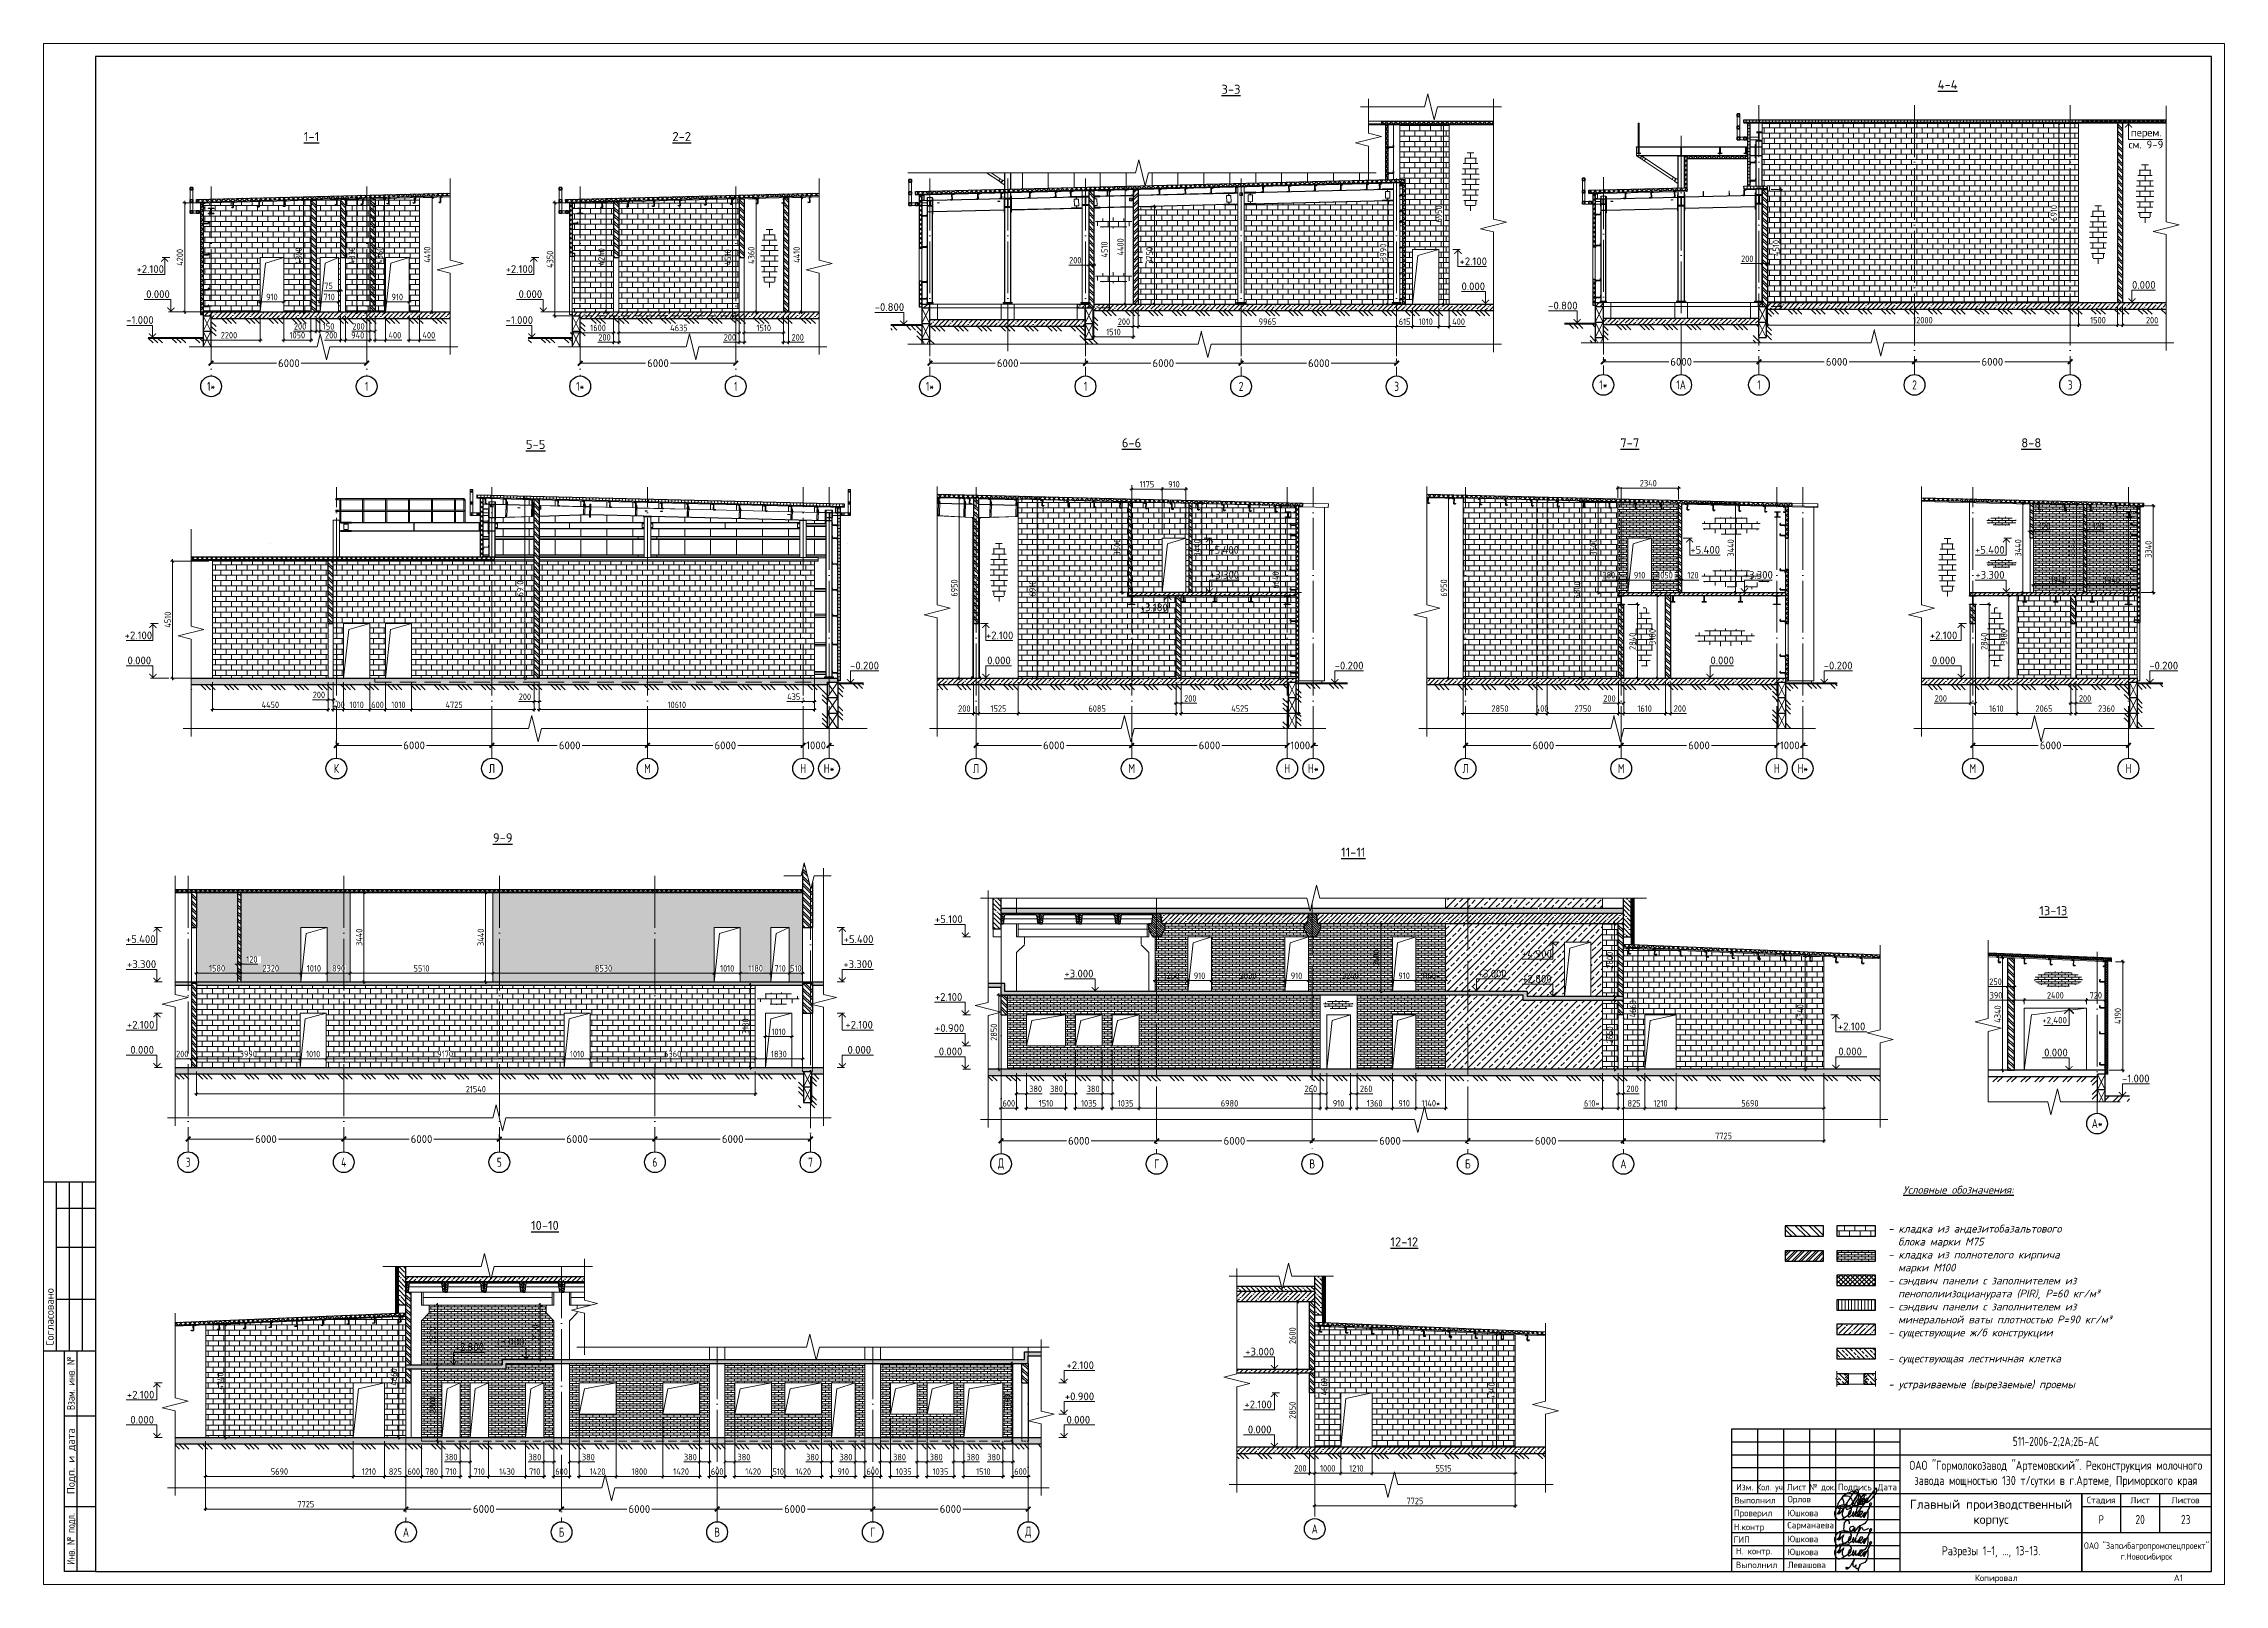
# Model space of a CAD drawing. Extents: x -965262 to 1142518, y -357520 to 71675.
# Drawn here: x 796268 to 880368, y -240088 to -180688 of the extents above; entities that cross this region are included whole.
import ezdxf
from ezdxf.enums import TextEntityAlignment as Align

# ---------------------------------------------------------------- set-up
doc = ezdxf.new("R2010")
doc.units = 0
doc.header["$LTSCALE"] = 10
doc.linetypes.add('DOTE', pattern=[2.42, 2, -0.2, 0.02, -0.2])
doc.linetypes.add('HIDDEN', pattern=[9.525, 6.35, -3.175])
doc.layers.get('0').update_dxf_attribs({"linetype": 'CONTINUOUS', "lineweight": 30})
doc.layers.get('Defpoints').update_dxf_attribs({"linetype": 'CONTINUOUS'})
for name, color, linetype, lineweight in [('DOTE', 7, 'DOTE', 9), ('Ростверк', 155, 'CONTINUOUS', 40), ('светиль', 40, 'CONTINUOUS', 30)]:
    doc.layers.add(name, color=color, linetype=linetype, lineweight=lineweight)
doc.styles.add('GOST 2.304', font='isocpeur.ttf', dxfattribs={"width": 0.75, "height": 250})
doc.styles.add('GOST-2.304_Type-B', font='isocpeur.ttf', dxfattribs={"width": 0.9})
doc.styles.get("Standard").update_dxf_attribs({"font": 'isocpeur.ttf', "height": 300})
doc.styles.add('ГОСТ 2м', font='isocpeur.ttf', dxfattribs={"width": 0.8, "height": 250})
doc.dimstyles.get("Standard").update_dxf_attribs({"dimscale": 100, "dimtxt": 300, "dimasz": 1.8, "dimexe": 1.8, "dimexo": 0.625, "dimgap": 0.9, "dimtad": 0, "dimdec": 0, "dimzin": 0, "dimdsep": 46, "dimtxsty": 'Standard', "dimblk": 'ARCHTICK', "dimcen": 0.9, "dimclrd": 256, "dimclre": 256, "dimclrt": 256, "dimadec": 0, "dimazin": 0, "dimtfac": 1, "dimtdec": 0, "dimtofl": 0, "dimtmove": 0, "dimatfit": 3, "dimfxl": 1, "dimtolj": 1, "dimtzin": 0, "dimlwd": 15, "dimlwe": 15, "dimarcsym": 0})
doc.dimstyles.new('ГОСТ 2м', dxfattribs={"dimtxt": 250, "dimasz": 100, "dimexe": 75, "dimexo": 150, "dimgap": 62.5, "dimtad": 1, "dimdec": 0, "dimtxsty": 'ГОСТ 2м', "dimblk": 'ARCHTICK', "dimcen": 150, "dimdle": 75, "dimclrd": 256, "dimclre": 256, "dimclrt": 256, "dimadec": 0, "dimazin": 0, "dimtfac": 1, "dimtdec": 0, "dimtmove": 0, "dimatfit": 3, "dimldrblk": 'OBLIQUE', "dimfxl": 1, "dimlwd": 15, "dimlwe": 15, "dimarcsym": 0})
pattern_1 = [(45, (802491.44, -187032.8), (-89.8026, 89.8026), []), (135, (802491.44, -187032.8), (-89.8026, -89.8026), [])]
pattern_2 = [(0, (2135916.49, -242314.3), (0, 203.2), []), (90, (2135916.49, -242314.3), (-203.2, 203.2), [203.2, -203.2])]
pattern_3 = [(135, (815424, -198251.55), (-134.7038, -134.7038), []), (135, (815424, -198161.75), (-134.7038, -134.7038), [])]
pattern_4 = [(45, (832506.97, -197592.33), (-89.8026, 89.8026), []), (135, (832506.97, -197592.33), (-89.8026, -89.8026), [])]
pattern_5 = [(135, (804109.61, -176940.23), (-89.80256, -89.80256), []), (225, (804109.61, -176940.23), (89.80256, -89.80256), [])]
pattern_6 = [(135, (806570.38, -178842.82), (-134.7038, -134.7038), []), (135, (806570.38, -178753.02), (-134.7038, -134.7038), [])]
pattern_7 = [(135, (805532.7, -177633.14), (-89.80256, -89.80256), []), (225, (805532.7, -177633.14), (89.80256, -89.80256), [])]
pattern_8 = [(135, (870353.32, -189336.1), (-134.7038, -134.7038), []), (135, (870353.32, -189246.29), (-134.7038, -134.7038), [])]
pattern_9 = [(0, (2169537.76, -226215.38), (0, 203.2), []), (90, (2169537.76, -226215.38), (-203.2, 203.2), [203.2, -203.2])]
pattern_10 = [(45, (778457.99, -202029.55), (-89.80256, 89.80256), []), (135, (778457.99, -202029.55), (-89.80256, -89.80256), [])]
pattern_11 = [(135, (914731.15, -175437.04), (-134.70384, -134.70384), []), (135, (914731.15, -175347.24), (-134.70384, -134.70384), [])]
pattern_12 = [(45, (914731.15, -175437.04), (-179.6051, 179.6051), []), (45, (914910.76, -175437.04), (-179.6051, 179.6051), [317.5, -63.5, 0, -63.5])]
pattern_13 = [(0, (2140650.89, -225851.02), (0, 203.2), []), (90, (2140650.89, -225851.02), (-203.2, 203.2), [203.2, -203.2])]
pattern_14 = [(135, (2139256.8, -229306.3), (-89.802561, -89.802561), []), (225, (2139256.8, -229306.3), (89.802561, -89.802561), [])]
pattern_15 = [(45, (2139256.8, -229306.3), (-179.605122, 179.605122), []), (45, (2139436.4, -229306.3), (-179.605122, 179.605122), [317.5, -63.5, 0, -63.5])]
pattern_16 = [(0, (2139256.8, -231710.37), (0, 86.709504), []), (90, (2139256.8, -231710.37), (-130.048, 86.709504), [86.709504, -86.709504])]
pattern_17 = [(0, (2139256.8, -229306.3), (0, 86.709504), []), (90, (2139256.8, -229306.3), (-130.048, 86.709504), [86.709504, -86.709504])]
pattern_18 = [(45, (2170431.93, -215109.35), (-179.605122, 179.605122), []), (45, (2170611.53, -215109.35), (-179.605122, 179.605122), [317.5, -63.5, 0, -63.5])]
pattern_19 = [(135, (2170431.93, -203261.3), (-179.605122, -179.605122), []), (135, (2170431.93, -203081.68), (-179.605122, -179.605122), [317.5, -63.5, 0, -63.5])]
pattern_20 = [(0, (2170431.925, -203261.29), (0, 86.709504), []), (90, (2170431.93, -203261.29), (-130.048, 86.709504), [86.709504, -86.709504])]
pattern_21 = [(135, (2158528.83, -229682.73), (-89.802561, -89.802561), []), (225, (2158528.83, -229682.73), (89.802561, -89.802561), [])]
pattern_22 = [(45, (2158528.83, -173577.65), (-179.60512, 179.60512), []), (45, (2158708.43, -173577.65), (-179.60512, 179.60512), [317.5, -63.5, 0, -63.5])]

msp = doc.modelspace()

# ---------------------------------------------------------------- texts
at = {"lineweight": 15, "ltscale": 100, "style": 'GOST 2.304'}
for s, p in [('перем.', (876757.3, -184260.5, 8350.5)), ('см. 9-9', (876674.2, -184727.5, 8350.5)), ('+2.100', (850871.3, -189230.3, 8350.5)), ('+2.100', (799849.3, -189530.3, 6542)), ('+2.100', (814083, -189530.3, 3422)), ('0.000', (850946.2, -190194.9, 8350.5)), ('0.000', (876805.4, -190137.9, 8350.5)), ('0.000', (800222.5, -190494.9, 6542)), ('0.000', (814583.6, -190494.9, 3422)), ('-0.800', (828317.8, -190994.9, 8350.5)), ('-0.800', (854288.9, -190937.9, 8350.5)), ('-1.000', (799454, -191494.9, 6542)), ('-1.000', (814083.5, -191494.9, 3422)), ('+5.400', (841217, -200351.3, 4206)), ('+5.400', (859770.8, -200351.3, 4581.5)), ('+5.400', (870747.9, -200351.3, 2982.5)), ('+3.300', (841243.4, -201315.9, 4206)), ('+3.300', (861828.4, -201315.9, 2932.1)), ('+3.300', (870764.1, -201315.9, 2256.9)), ('+3.180', (838537.3, -202571.3, 3282.3)), ('+2.100', (799393, -203651.3, 7993.3)), ('+2.100', (832606, -203651.3, 4733.5)), ('+2.100', (869009.2, -203651.3, 3390.4)), ('0.000', (799503.1, -204615.9, 7993.3)), ('0.000', (832654.6, -204615.9, 4733.5)), ('0.000', (860546.4, -204615.9, 3657.7)), ('0.000', (869087.5, -204615.9, 2982.5)), ('-0.200', (827368.5, -204815.9, 7993.3)), ('-0.200', (846055.6, -204815.9, 4733.5)), ('-0.200', (864915, -204815.9, 3657.7)), ('-0.200', (877469.8, -204815.9, 2982.5)), ('+5.100', (830637.9, -214592.2, 1000.7)), ('+5.400', (799438.5, -215362.6, 6501.9)), ('+5.400', (827121.1, -215362.6, 6501.9)), ('+3.300', (799482.6, -216327.2, 6501.9)), ('+3.300', (827105.9, -216327.2, 6501.9)), ('+4.900', (853282, -215927.6, 6570.4)), ('+3.000', (835634, -216692.2, 6497.9)), ('+3.000', (851570, -216692.2, 6497.9)), ('+2.800', (853287.8, -216892.2, 6497.9)), ('+2.100', (830637.9, -217592.2, 1000.7)), ('+2.100', (799480.5, -218662.6, 6501.9)), ('+2.100', (827188.6, -218662.6, 6501.9)), ('+0.900', (830643.2, -218792.2, 1000.7)), ('+2.100', (865462, -218727.6, 1000.7)), ('0.000', (799612.8, -219627.2, 6501.9)), ('0.000', (827269.1, -219627.2, 6501.9)), ('0.000', (830787.9, -219692.2, 1000.7)), ('0.000', (865479.7, -219692.2, 1000.7)), ('0.000', (873416.4, -219734.2, 6542)), ('-1.000', (876421.8, -220734.2, 6542)), ('+2.800', (812116.8, -231089.2, 11999)), ('+3.000', (813687.9, -230889.2, 11999)), ('+3.000', (842607.3, -231265.6, 6219.3)), ('+2.100', (835715.2, -231789.2, 6501.9)), ('+2.100', (799480.5, -232924.6, 6501.9)), ('+0.900', (835649.9, -232989.2, 6501.9)), ('0.000', (799612.8, -233889.2, 6501.9)), ('0.000', (835715.2, -233889.2, 6501.9)), ('+2.100', (842576.2, -233301, 5353.6)), ('0.000', (842708.5, -234265.6, 5353.6))]:
    msp.add_text(s, height=300, dxfattribs=at).set_placement(p)
at = {"style": 'GOST 2.304'}
msp.add_text('+2,400', height=250, dxfattribs=at).set_placement((873341.3, -218461.7, 6542))
at = {"lineweight": 25, "style": 'GOST 2.304'}
msp.add_text('Согласовано', height=300, rotation=90, dxfattribs=at).set_placement((796655.7, -230887.8, 9801.8))
msp.add_text('Согласовано', height=300, rotation=90, dxfattribs=at).set_placement((796655.7, -230887.8, 9801.8))
for s, width, p in [('Взам. инв. №', 0.8, (797317.6, -232337.8, 9801.8)), ('Взам. инв. №', 0.8, (797317.6, -232337.8, 9801.8)), ('Инв. № подл.', 0.7, (797317.6, -238337.8, 9801.8)), ('Инв. № подл.', 0.7, (797317.6, -238337.8, 9801.8))]:
    msp.add_text(s, height=300, rotation=90, dxfattribs=dict(at, width=width)).set_placement(p, align=Align.MIDDLE_CENTER)
msp.add_text('Подп. и дата', height=300, rotation=90, dxfattribs=at).set_placement((797317.6, -235337.8, 9801.8), align=Align.MIDDLE_CENTER)
msp.add_text('Подп. и дата', height=300, rotation=90, dxfattribs=at).set_placement((797317.6, -235337.8, 9801.8), align=Align.MIDDLE_CENTER)
for s, p in [('Изм.', (861867.6, -236337.8, 9801.8)), ('Изм.', (861867.6, -236337.8, 9801.8)), ('Лист', (863867.6, -236337.8, 9801.8)), ('Лист', (863867.6, -236337.8, 9801.8)), ('Подпись', (866117.6, -236337.8, 9801.8)), ('Подпись', (866117.6, -236337.8, 9801.8)), ('Дата', (867367.6, -236337.8, 9801.8)), ('Дата', (867367.6, -236337.8, 9801.8)), ('Стадия', (875617.6, -236837.8, 9801.8)), ('Стадия', (875617.6, -236837.8, 9801.8)), ('Лист', (877117.6, -236837.8, 9801.8)), ('Лист', (877117.6, -236837.8, 9801.8)), ('Листов', (878867.6, -236837.8, 9801.8)), ('Листов', (878867.6, -236837.8, 9801.8))]:
    msp.add_text(s, height=250, dxfattribs=at).set_placement(p, align=Align.MIDDLE_CENTER)
at = {"lineweight": 25, "style": 'GOST 2.304', "width": 0.8}
msp.add_text('Кол. уч.', height=250, dxfattribs=at).set_placement((862867.6, -236337.8, 9801.8), align=Align.MIDDLE_CENTER)
msp.add_text('Кол. уч.', height=250, dxfattribs=at).set_placement((862867.6, -236337.8, 9801.8), align=Align.MIDDLE_CENTER)
at = {"lineweight": 25, "style": 'GOST 2.304', "oblique": 0.8, "width": 0.8}
msp.add_text('№ док.', height=250, dxfattribs=at).set_placement((864867.6, -236337.8, 9801.8), align=Align.MIDDLE_CENTER)
msp.add_text('№ док.', height=250, dxfattribs=at).set_placement((864867.6, -236337.8, 9801.8), align=Align.MIDDLE_CENTER)
at = {"lineweight": 25, "style": 'GOST 2.304'}
for s, p in [('Выполнил', (861467.6, -236969.5, 9801.8)), ('Выполнил', (861467.6, -236969.5, 9801.8)), ('Н.контр', (861449.6, -238000.4, 9801.8)), ('Н.контр', (861449.6, -238000.4, 9801.8)), ('Проверил', (861453, -237463.1, 9801.8)), ('Проверил', (861453, -237463.1, 9801.8)), ('ГИП', (861443.1, -238487.8, 9801.8)), ('ГИП', (861443.1, -238487.8, 9801.8))]:
    msp.add_text(s, height=250, dxfattribs=at).set_placement(p)
at = {"lineweight": 25, "ltscale": 0.1, "style": 'GOST 2.304'}
msp.add_text('Копировал', height=250, dxfattribs=at).set_placement((871567.6, -239962.8, 9801.8), align=Align.CENTER)
msp.add_text('Копировал', height=250, dxfattribs=at).set_placement((871567.6, -239962.8, 9801.8), align=Align.CENTER)
msp.add_text('A1', height=250, dxfattribs=at).set_placement((878417.6, -239962.8, 9801.8))
msp.add_text('A1', height=250, dxfattribs=at).set_placement((878417.6, -239962.8, 9801.8))
at = {"insert": (867402, -226880.4, 11144.6), "char_height": 214.286, "width": 9059.701, "attachment_point": 4, "style": 'GOST-2.304_Type-B'}
msp.add_mtext('{\\L\\P\\P\\P\\H1.4x;\\P\\P\\P\\fISOCPEUR|b0|i1|c204|p34;\\W1;\\P\\pi4529.9;\\P\\pi0;\\l   \\LУсловные обозначения:\\P\\pi4529.9;\\P\\pi3275.4;\\l\\P\\pi0;- кладка из андезитобазальтового\\P  блока марки М75\\P- кладка из полнотелого кирпича\\P  марки М100\\P- сэндвич панели с заполнителем из\\P  пенополиизоцианурата (PIR), Р=60 кг/м³\\P- сэндвич панели с заполнителем из\\P  минеральной ваты плотностью Ρ=90 кг/м³\\P- существующие ж/б конструкции\\P\\P- существующая лестничная клетка\\P\\P- устраиваемые (вырезаемые) проемы}', dxfattribs=at)
at = {"color": 0, "insert": (873867.6, -234587.8, 9801.8), "char_height": 350, "attachment_point": 5, "style": 'GOST 2.304'}
msp.add_mtext_dynamic_manual_height_columns('511-2006-2;2А;2Б-АС', width=12000, gutter_width=1500, heights=[0], dxfattribs=at)
at = {"ltscale": 10, "attachment_point": 5, "style": 'GOST 2.304'}
for s, insert, char_height, width in [('{\\W0.8;ОАО "Гормолокозавод "Артемовский". Реконструкция молочного завода мощностью 130 т/сутки в г.Артеме, Приморского края\\W1; }', (873867.6, -235837.8, 9801.8), 350, 12000), ('{\\W0.8;ОАО "Гормолокозавод "Артемовский". Реконструкция молочного завода мощностью 130 т/сутки в г.Артеме, Приморского края\\W1; }', (873867.6, -235837.8, 9801.8), 350, 12000), ('{\\W1;Главный производственный корпус}', (871367.6, -237337.8, 9801.8), 350, 7000), ('{\\W1;Главный производственный корпус}', (871367.6, -237337.8, 9801.8), 350, 7000), ('Р', (875617.6, -237587.8, 9801.8), 333.3, 1500), ('Р', (875617.6, -237587.8, 9801.8), 333.3, 1500), ('{\\W0.8;Разрезы 1-1, ..., 13-13.}', (871367.6, -238837.8, 9801.8), 350, 7000), ('{\\W0.9;ОАО "Запсибагропромспецпроект"\\Pг.Новосибирск}', (877367.6, -238837.8, 9801.8), 250, 5000), ('{\\W0.9;ОАО "Запсибагропромспецпроект"\\Pг.Новосибирск}', (877367.6, -238837.8, 9801.8), 250, 5000)]:
    msp.add_mtext(s, dxfattribs=dict(at, insert=insert, char_height=char_height, width=width))
at = {"char_height": 250, "attachment_point": 4, "style": 'GOST 2.304'}
for s, heights, insert in [('{\\W1; Орлов}', [0], (863367.6, -236837.8, 9801.8)), ('{\\W1; Орлов}', [0], (863367.6, -236837.8, 9801.8)), ('{\\W0.9; \\W1;Сарманаева}', [500], (863367.6, -237837.8, 9801.8)), ('{\\W0.9; \\W1;Сарманаева}', [500], (863367.6, -237837.8, 9801.8)), ('{\\W1; Юшкова}', [0], (863367.6, -237337.8, 9801.8)), ('{\\W1; Юшкова}', [0], (863367.6, -237337.8, 9801.8)), ('{\\W1; Н. контр.}', [0], (861367.6, -238837.8, 9801.8)), ('{\\W1; Юшкова}', [0], (863367.6, -238337.8, 9801.8)), ('{\\W1; Юшкова}', [0], (863367.6, -238337.8, 9801.8)), ('{\\W1; Юшкова}', [0], (863367.6, -238837.8, 9801.8)), ('{\\W1; Юшкова}', [0], (863367.6, -238837.8, 9801.8)), ('{\\W1; Выполнил}', [0], (861367.6, -239337.8, 9801.8)), ('{\\W1; Левашова}', [0], (863367.6, -239337.8, 9801.8)), ('{\\W1; Левашова}', [0], (863367.6, -239337.8, 9801.8))]:
    msp.add_mtext_dynamic_manual_height_columns(s, width=2000, gutter_width=1500, heights=heights, dxfattribs=dict(at, insert=insert))
at = {"color": 1, "char_height": 350, "attachment_point": 5, "style": 'GOST 2.304'}
for s, insert in [('{\\C256;20}', (877117.6, -237587.8, 9801.8)), ('{\\C256;20}', (877117.6, -237587.8, 9801.8)), ('{\\C256;23}', (878876.6, -237587.8, 9801.8))]:
    msp.add_mtext_dynamic_manual_height_columns(s, width=1500, gutter_width=1500, heights=[0], dxfattribs=dict(at, insert=insert))
at = {"layer": 'DOTE', "linetype": 'Continuous', "lineweight": 30, "ltscale": 100, "char_height": 350, "width": 800, "attachment_point": 5, "style": 'GOST 2.304'}
for s, insert in [('{\\W1;\\L\\C5;3-3}', (842057.2, -182448, 5090.8)), ('{\\W1;\\L\\C5;4-4}', (869695, -182269.3, 5995)), ('{\\W1;\\L\\C5;1-1}', (806600.1, -184268.7, 5090.8)), ('{\\W1;\\L\\C5;2-2}', (820875.5, -184268.7, 5090.8)), ('1*', (802726.4, -193900.9, 5090.8)), ('1', (808726.4, -193900.9, 5090.8)), ('1*', (816960.1, -193900.9, 1970.7)), ('1', (822960.1, -193900.9, 1970.7)), ('1*', (830447.1, -193900.9, 6899.2)), ('1', (836447.1, -193900.9, 6899.2)), ('2', (842447.1, -193900.9, 6899.2)), ('3', (848447.1, -193900.9, 6899.2)), ('1*', (856418.3, -193843.9, 6899.2)), ('1A', (859418.3, -193843.9, 6899.2)), ('1', (862418.3, -193843.9, 6899.2)), ('2', (868418.3, -193843.9, 6899.2)), ('3', (874418.3, -193843.9, 6899.2)), ('{\\W1;\\L\\C5;6-6}', (838223.2, -196078.1, 3306.5)), ('{\\W1;\\L\\C5;7-7}', (857437, -196078.1, 3306.5)), ('{\\W1;\\L\\C5;8-8}', (872920.4, -196078.1, 3306.5)), ('{\\W1;\\L\\C5;5-5}', (815243.5, -196140.6, 7446.3)), ('К', (807556.2, -208634.1, 6542)), ('Л', (813556.2, -208634.1, 6542)), ('М', (819556.2, -208634.1, 6542)), ('Н', (825556.2, -208634.1, 6542)), ('Н*', (826556.2, -208634.1, 6542)), ('Л', (832228.7, -208634.1, 3282.3)), ('М', (838228.7, -208634.1, 3282.3)), ('Н', (844228.7, -208634.1, 3282.3)), ('Н*', (845228.7, -208634.1, 3282.3)), ('Л', (851106.2, -208634.1, 2206.5)), ('М', (857106.2, -208634.1, 2206.5)), ('Н', (863106.2, -208634.1, 2206.5)), ('Н*', (864106.2, -208634.1, 2206.5)), ('М', (870667.8, -208634.1, 1531.2)), ('Н', (876667.8, -208634.1, 1531.2)), ('{\\W1;\\L\\C5;9-9}', (813973.4, -211304.4, 5050.6)), ('{\\W1;\\L\\C5;11-11}', (846774.2, -211860.2, -450.6)), ('{\\W1;\\L\\C5;13-13}', (873771.7, -214114.8, 3902.3)), ('А*', (875459.3, -222323.9, 6542)), ('3', (801842.2, -223812.7, 12003.1)), ('4', (807842.2, -223812.7, 12003.1)), ('5', (813842.2, -223812.7, 12003.1)), ('6', (819842.2, -223812.7, 12003.1)), ('7', (825842.2, -223812.7, 12003.1)), ('Д', (833190.9, -223877.8, 6501.9)), ('Г', (839190.9, -223877.8, 6501.9)), ('В', (845190.9, -223877.8, 6501.9)), ('Б', (851190.9, -223877.8, 6501.9)), ('А', (857190.9, -223877.8, 6501.9)), ('{\\W1;\\L\\C5;10-10}', (815599.1, -226248.3, 5050.6)), ('{\\W1;\\L\\C5;12-12}', (848740.3, -226883.9, 3902.3)), ('А', (810242.2, -238074.7, 12003.1)), ('Б', (816242.2, -238074.7, 12003.1)), ('В', (822242.2, -238074.7, 12003.1)), ('Г', (828242.2, -238074.7, 12003.1)), ('Д', (834242.2, -238074.7, 12003.1)), ('А', (845287.8, -237951.1, 10854.7))]:
    msp.add_mtext(s, dxfattribs=dict(at, insert=insert))

# ---------------------------------------------------------------- blocks, each defined once
blk = doc.blocks.new('_ArchTick')
at = {"color": 0, "linetype": 'ByBlock', "lineweight": 0, "const_width": 0.4}
blk.add_lwpolyline([(-0.5, -0.5), (0.5, 0.5)], dxfattribs=at)
blk = doc.blocks.new('*D579')
at = {"lineweight": 15, "transparency": 16777216}
for p, q in [((802726, -192946), (802726, -192829)), ((802726, -193009), (805246, -193009)), ((808726, -193009), (806206, -193009)), ((808726, -192946), (808726, -192829))]:
    blk.add_line(p, q, dxfattribs=at)
at = {"layer": 'Defpoints', "color": 0, "lineweight": 15, "transparency": 16777216}
for p in [(802726, -193009), (802726, -193009), (808726, -193009)]:
    blk.add_point(p, dxfattribs=at)
at = {"lineweight": 15, "transparency": 16777216, "xscale": 180, "yscale": 180, "zscale": 180, "rotation": 180}
blk.add_blockref('_ArchTick', (802726, -193009), dxfattribs=at)
at = {"lineweight": 15, "transparency": 16777216, "xscale": 180, "yscale": 180, "zscale": 180}
blk.add_blockref('_ArchTick', (808726, -193009), dxfattribs=at)
at = {"lineweight": 15, "transparency": 16777216, "insert": (805726, -193009), "char_height": 300, "attachment_point": 5}
blk.add_mtext('\\A1;6000', dxfattribs=at)
blk = doc.blocks.new('101')
for p, q in [((104450, 152093), (104450, 152193)), ((104450, 152193), (104550, 152193)), ((104550, 152093), (104450, 152093)), ((104450, 151620), (104450, 151720)), ((104450, 151720), (104550, 151720)), ((104550, 151620), (104450, 151620)), ((104548, 152190), (104453, 152190)), ((104453, 152190), (104453, 152095)), ((104453, 152095), (104548, 152095)), ((104548, 151717), (104453, 151717)), ((104453, 151717), (104453, 151622)), ((104453, 151622), (104548, 151622)), ((104548, 152095), (104548, 152190)), ((104548, 151622), (104548, 151717)), ((104550, 152193), (104550, 152093)), ((104550, 151720), (104550, 151620)), ((105022, 151569), (105025, 151569)), ((105022, 151409), (105025, 151409)), ((106055, 151411), (106055, 151430)), ((106055, 151430), (106056, 151430)), ((106115, 151412), (106055, 151411)), ((106056, 151430), (106057, 151413)), ((106057, 151413), (106114, 151414)), ((106109, 151622), (106169, 151624)), ((106114, 151414), (106109, 151622)), ((106167, 151622), (106110, 151621)), ((106110, 151621), (106115, 151412)), ((106167, 151605), (106167, 151622)), ((106169, 151605), (106167, 151605)), ((106169, 151624), (106169, 151605)), ((107055, 151436), (107055, 151455)), ((107055, 151455), (107056, 151455)), ((107115, 151437), (107055, 151436)), ((107056, 151455), (107057, 151437)), ((107057, 151437), (107113, 151439)), ((107108, 151647), (107168, 151648)), ((107113, 151439), (107108, 151647)), ((107167, 151647), (107110, 151645)), ((107110, 151645), (107115, 151437)), ((107167, 151629), (107167, 151647)), ((107169, 151629), (107167, 151629)), ((107168, 151648), (107169, 151629)), ((108055, 151460), (108054, 151479)), ((108054, 151479), (108056, 151479)), ((108115, 151462), (108055, 151460)), ((108056, 151479), (108056, 151462)), ((108056, 151462), (108113, 151463)), ((108108, 151672), (108168, 151673)), ((108113, 151463), (108108, 151672)), ((108166, 151671), (108110, 151670)), ((108110, 151670), (108115, 151462)), ((108167, 151654), (108166, 151671)), ((108168, 151654), (108167, 151654)), ((108168, 151673), (108168, 151654)), ((109054, 151485), (109054, 151504)), ((109054, 151504), (109056, 151504)), ((109114, 151486), (109054, 151485)), ((109056, 151504), (109056, 151486)), ((109056, 151486), (109113, 151488)), ((109108, 151696), (109168, 151698)), ((109113, 151488), (109108, 151696)), ((109166, 151696), (109109, 151695)), ((109109, 151695), (109114, 151486)), ((109166, 151679), (109166, 151696)), ((109168, 151679), (109166, 151679)), ((109168, 151698), (109168, 151679)), ((110054, 151514), (110054, 151533)), ((110054, 151533), (110055, 151533)), ((110114, 151515), (110054, 151514)), ((110055, 151533), (110056, 151515)), ((110056, 151515), (110112, 151517)), ((110107, 151725), (110167, 151726)), ((110112, 151517), (110107, 151725)), ((110166, 151725), (110109, 151723)), ((110109, 151723), (110114, 151515)), ((110166, 151707), (110166, 151725)), ((110168, 151707), (110166, 151707)), ((110167, 151726), (110168, 151707)), ((111054, 151538), (111053, 151557)), ((111053, 151557), (111055, 151557)), ((111114, 151540), (111054, 151538)), ((111055, 151557), (111055, 151540)), ((111055, 151540), (111112, 151541)), ((111107, 151750), (111167, 151751)), ((111112, 151541), (111107, 151750)), ((111165, 151749), (111109, 151748)), ((111109, 151748), (111114, 151540)), ((111166, 151732), (111165, 151749)), ((111167, 151732), (111166, 151732)), ((111167, 151751), (111167, 151732)), ((112053, 151563), (112053, 151582)), ((112053, 151582), (112055, 151582)), ((112113, 151564), (112053, 151563)), ((112055, 151582), (112055, 151564)), ((112055, 151564), (112112, 151566)), ((112107, 151774), (112167, 151776)), ((112112, 151566), (112107, 151774)), ((112165, 151774), (112108, 151773)), ((112108, 151773), (112113, 151564)), ((112165, 151757), (112165, 151774)), ((112167, 151757), (112165, 151757)), ((112167, 151776), (112167, 151757)), ((113053, 151606), (113054, 151607)), ((113053, 151587), (113053, 151606)), ((113113, 151589), (113053, 151587)), ((113054, 151607), (113055, 151589)), ((113055, 151589), (113111, 151591)), ((113106, 151799), (113166, 151800)), ((113111, 151591), (113106, 151799)), ((113165, 151799), (113108, 151797)), ((113108, 151797), (113113, 151589)), ((113165, 151781), (113165, 151799)), ((113167, 151781), (113165, 151781)), ((113166, 151800), (113167, 151781)), ((114053, 151612), (114052, 151631)), ((114052, 151631), (114054, 151631)), ((114113, 151614), (114053, 151612)), ((114054, 151631), (114054, 151614)), ((114054, 151614), (114111, 151615)), ((114106, 151824), (114166, 151825)), ((114111, 151615), (114106, 151824)), ((114164, 151823), (114108, 151822)), ((114108, 151822), (114113, 151614)), ((114165, 151806), (114164, 151823)), ((114165, 151806), (114166, 151806)), ((114166, 151825), (114166, 151806)), ((104450, 151193), (104450, 151293)), ((104450, 151293), (104550, 151293)), ((104550, 151193), (104450, 151193)), ((104548, 151290), (104453, 151290)), ((104453, 151290), (104453, 151195)), ((104453, 151195), (104548, 151195)), ((104548, 151195), (104548, 151290)), ((104550, 151293), (104550, 151193)), ((104700, 151193), (104700, 151293)), ((104700, 151293), (104800, 151293)), ((104800, 151193), (104700, 151193)), ((104798, 151290), (104703, 151290)), ((104703, 151290), (104703, 151195)), ((104703, 151195), (104798, 151195)), ((104798, 151195), (104798, 151290)), ((104800, 151293), (104800, 151193)), ((105159, 150794), (104950, 150794)), ((104950, 150794), (104950, 150734)), ((104950, 150734), (104969, 150734)), ((104952, 150736), (104952, 150793)), ((104952, 150793), (105160, 150793)), ((104969, 150736), (104952, 150736)), ((104969, 150734), (104969, 150736)), ((105141, 150853), (105141, 150851)), ((105160, 150853), (105141, 150853)), ((105141, 150851), (105159, 150851)), ((105159, 150851), (105159, 150794)), ((105160, 150793), (105160, 150853)), ((105159, 149594), (104950, 149594)), ((104950, 149594), (104950, 149534)), ((104950, 149534), (104969, 149534)), ((104952, 149536), (104952, 149593)), ((104952, 149593), (105160, 149593)), ((104969, 149536), (104952, 149536)), ((104969, 149534), (104969, 149536)), ((105141, 149653), (105141, 149651)), ((105160, 149653), (105141, 149653)), ((105141, 149651), (105159, 149651)), ((105159, 149651), (105159, 149594)), ((105160, 149593), (105160, 149653)), ((104950, 148184), (104950, 148244)), ((104950, 148244), (105159, 148244)), ((104969, 148184), (104950, 148184)), ((105160, 148243), (104952, 148243)), ((104952, 148243), (104952, 148186)), ((104952, 148186), (104969, 148186)), ((104969, 148186), (104969, 148184)), ((105141, 148301), (105141, 148303)), ((105141, 148303), (105160, 148303)), ((105159, 148301), (105141, 148301)), ((105159, 148244), (105159, 148301)), ((105160, 148303), (105160, 148243)), ((105159, 147594), (104950, 147594)), ((104950, 147594), (104950, 147534)), ((104950, 147534), (104969, 147534)), ((104952, 147536), (104952, 147593)), ((104952, 147593), (105160, 147593)), ((104969, 147536), (104952, 147536)), ((104969, 147534), (104969, 147536)), ((105141, 147653), (105141, 147651)), ((105160, 147653), (105141, 147653)), ((105141, 147651), (105159, 147651)), ((105159, 147651), (105159, 147594)), ((105160, 147593), (105160, 147653))]:
    blk.add_line(p, q)
at = {"lineweight": 15}
for p, q in [((104450, 151720), (104450, 152093)), ((104450, 151293), (104450, 151620)), ((104550, 151720), (104550, 152093)), ((104550, 151293), (104550, 151620)), ((104550, 151293), (104700, 151293)), ((104550, 151193), (104700, 151193)), ((104800, 151293), (104850, 151293)), ((104800, 151193), (104850, 151193))]:
    blk.add_line(p, q, dxfattribs=at)
for points in [[(105025, 151409), (105025, 151395, -0.414214), (105019, 151389), (104957, 151389, -0.414214), (104950, 151395), (104950, 151582, -0.414214), (104957, 151589), (105019, 151589, -0.414214), (105025, 151582), (105025, 151569)], [(105022, 151409), (105022, 151395, -0.414214), (105019, 151392), (104957, 151392, -0.414214), (104953, 151395), (104953, 151582, -0.414214), (104957, 151585), (105019, 151585, -0.414214), (105022, 151582), (105022, 151569)]]:
    blk.add_lwpolyline(points, format="xyb")
blk = doc.blocks.new('*D593')
at = {"lineweight": 15, "transparency": 16777216}
for p, q in [((802416, -191179), (802416, -192191)), ((804616, -191179), (804616, -192191)), ((802341, -192116), (804691, -192116))]:
    blk.add_line(p, q, dxfattribs=at)
at = {"layer": 'Defpoints', "color": 0, "lineweight": 15, "transparency": 16777216}
for p in [(802416, -191029, 1451), (804616, -191029), (804616, -192116)]:
    blk.add_point(p, dxfattribs=at)
at = {"lineweight": 15, "transparency": 16777216, "xscale": 100, "yscale": 100, "zscale": 100, "rotation": 180}
blk.add_blockref('_ArchTick', (802416, -192116), dxfattribs=at)
at = {"lineweight": 15, "transparency": 16777216, "xscale": 100, "yscale": 100, "zscale": 100}
blk.add_blockref('_ArchTick', (804616, -192116), dxfattribs=at)
at = {"lineweight": 15, "transparency": 16777216, "insert": (803416, -191929), "char_height": 250, "attachment_point": 5, "style": 'ГОСТ 2м'}
blk.add_mtext('2200', dxfattribs=at)
blk = doc.blocks.new('_Oblique')
at = {"color": 0, "linetype": 'ByBlock', "lineweight": -2}
blk.add_line((-0.5, -0.5), (0.5, 0.5), dxfattribs=at)
blk = doc.blocks.new('*D594')
at = {"lineweight": 15, "transparency": 16777216}
for p, q in [((804541, -190644), (805601, -190644)), ((804616, -190494), (804616, -190569)), ((805526, -190494), (805526, -190569))]:
    blk.add_line(p, q, dxfattribs=at)
at = {"layer": 'Defpoints', "color": 0, "lineweight": 15, "transparency": 16777216}
for p in [(804616, -190644), (805526, -190644), (805526, -190644)]:
    blk.add_point(p, dxfattribs=at)
at = {"lineweight": 15, "transparency": 16777216, "xscale": 100, "yscale": 100, "zscale": 100, "rotation": 180}
blk.add_blockref('_ArchTick', (804616, -190644), dxfattribs=at)
at = {"lineweight": 15, "transparency": 16777216, "xscale": 100, "yscale": 100, "zscale": 100}
blk.add_blockref('_ArchTick', (805526, -190644), dxfattribs=at)
at = {"lineweight": 15, "transparency": 16777216, "insert": (805071, -190456), "char_height": 250, "attachment_point": 5, "style": 'ГОСТ 2м'}
blk.add_mtext('910', dxfattribs=at)
blk = doc.blocks.new('*D580')
at = {"lineweight": 15, "transparency": 16777216}
for p, q in [((805526, -191179), (805526, -192191)), ((806576, -191179), (806576, -192191)), ((805451, -192116), (806651, -192116))]:
    blk.add_line(p, q, dxfattribs=at)
at = {"layer": 'Defpoints', "color": 0, "lineweight": 15, "transparency": 16777216}
for p in [(805526, -191029, 1451), (806576, -191029, 1451), (806576, -192116)]:
    blk.add_point(p, dxfattribs=at)
at = {"lineweight": 15, "transparency": 16777216, "xscale": 100, "yscale": 100, "zscale": 100, "rotation": 180}
blk.add_blockref('_ArchTick', (805526, -192116), dxfattribs=at)
at = {"lineweight": 15, "transparency": 16777216, "xscale": 100, "yscale": 100, "zscale": 100}
blk.add_blockref('_ArchTick', (806576, -192116), dxfattribs=at)
at = {"lineweight": 15, "transparency": 16777216, "insert": (806051, -191929), "char_height": 250, "attachment_point": 5, "style": 'ГОСТ 2м'}
blk.add_mtext('1050', dxfattribs=at)
blk = doc.blocks.new('*D595')
at = {"lineweight": 15, "transparency": 16777216}
for p, q in [((806851, -190644), (807711, -190644)), ((806926, -190494), (806926, -190569)), ((807636, -190494), (807636, -190569))]:
    blk.add_line(p, q, dxfattribs=at)
at = {"layer": 'Defpoints', "color": 0, "lineweight": 15, "transparency": 16777216}
for p in [(806926, -190644), (807636, -190644), (807636, -190644)]:
    blk.add_point(p, dxfattribs=at)
at = {"lineweight": 15, "transparency": 16777216, "xscale": 100, "yscale": 100, "zscale": 100, "rotation": 180}
blk.add_blockref('_ArchTick', (806926, -190644), dxfattribs=at)
at = {"lineweight": 15, "transparency": 16777216, "xscale": 100, "yscale": 100, "zscale": 100}
blk.add_blockref('_ArchTick', (807636, -190644), dxfattribs=at)
at = {"lineweight": 15, "transparency": 16777216, "insert": (807281, -190456), "char_height": 250, "attachment_point": 5, "style": 'ГОСТ 2м'}
blk.add_mtext('710', dxfattribs=at)
blk = doc.blocks.new('*D596')
at = {"lineweight": 15, "transparency": 16777216}
for p, q in [((809376, -190644), (810436, -190644)), ((809451, -190494), (809451, -190569)), ((810361, -190494), (810361, -190569))]:
    blk.add_line(p, q, dxfattribs=at)
at = {"layer": 'Defpoints', "color": 0, "lineweight": 15, "transparency": 16777216}
for p in [(809451, -190644), (810361, -190644), (810361, -190644)]:
    blk.add_point(p, dxfattribs=at)
at = {"lineweight": 15, "transparency": 16777216, "xscale": 100, "yscale": 100, "zscale": 100, "rotation": 180}
blk.add_blockref('_ArchTick', (809451, -190644), dxfattribs=at)
at = {"lineweight": 15, "transparency": 16777216, "xscale": 100, "yscale": 100, "zscale": 100}
blk.add_blockref('_ArchTick', (810361, -190644), dxfattribs=at)
at = {"lineweight": 15, "transparency": 16777216, "insert": (809906, -190456), "char_height": 250, "attachment_point": 5, "style": 'ГОСТ 2м'}
blk.add_mtext('910', dxfattribs=at)
blk = doc.blocks.new('*D597')
at = {"lineweight": 15, "transparency": 16777216}
for p, q in [((806576, -191179), (806576, -191850)), ((806776, -191179), (806776, -191850)), ((806576, -191775), (805906, -191775)), ((806851, -191775), (806576, -191775))]:
    blk.add_line(p, q, dxfattribs=at)
at = {"layer": 'Defpoints', "color": 0, "lineweight": 15, "transparency": 16777216}
for p in [(806576, -191029, 1451), (806776, -191029, 1451), (806576, -191775)]:
    blk.add_point(p, dxfattribs=at)
at = {"lineweight": 15, "transparency": 16777216, "xscale": 100, "yscale": 100, "zscale": 100, "rotation": 180}
blk.add_blockref('_ArchTick', (806576, -191775), dxfattribs=at)
at = {"lineweight": 15, "transparency": 16777216, "xscale": 100, "yscale": 100, "zscale": 100}
blk.add_blockref('_ArchTick', (806776, -191775), dxfattribs=at)
at = {"lineweight": 15, "transparency": 16777216, "insert": (806158, -191588), "char_height": 250, "attachment_point": 5, "style": 'ГОСТ 2м'}
blk.add_mtext('200', dxfattribs=at)
blk = doc.blocks.new('*D598')
at = {"lineweight": 15, "transparency": 16777216}
for p, q in [((806776, -191179), (806776, -191850)), ((806926, -191179), (806926, -191850)), ((806701, -191775), (806926, -191775)), ((806926, -191775), (807491, -191775))]:
    blk.add_line(p, q, dxfattribs=at)
at = {"layer": 'Defpoints', "color": 0, "lineweight": 15, "transparency": 16777216}
for p in [(806776, -191029, 1451), (806926, -191029, 1451), (806926, -191775)]:
    blk.add_point(p, dxfattribs=at)
at = {"lineweight": 15, "transparency": 16777216, "xscale": 100, "yscale": 100, "zscale": 100, "rotation": 180}
blk.add_blockref('_ArchTick', (806776, -191775), dxfattribs=at)
at = {"lineweight": 15, "transparency": 16777216, "xscale": 100, "yscale": 100, "zscale": 100}
blk.add_blockref('_ArchTick', (806926, -191775), dxfattribs=at)
at = {"lineweight": 15, "transparency": 16777216, "insert": (807259, -191588), "char_height": 250, "attachment_point": 5, "style": 'ГОСТ 2м'}
blk.add_mtext('150', dxfattribs=at)
blk = doc.blocks.new('*D581')
at = {"lineweight": 15, "transparency": 16777216}
for p, q in [((807636, -190064), (807636, -190139)), ((807711, -190064), (807711, -190139)), ((807636, -190214), (807071, -190214)), ((807711, -190214), (807636, -190214)), ((807711, -190214), (807811, -190214))]:
    blk.add_line(p, q, dxfattribs=at)
at = {"layer": 'Defpoints', "color": 0, "lineweight": 15, "transparency": 16777216}
for p in [(807636, -190214), (807636, -190214), (807711, -190214)]:
    blk.add_point(p, dxfattribs=at)
at = {"lineweight": 15, "transparency": 16777216, "xscale": 100, "yscale": 100, "zscale": 100}
blk.add_blockref('_ArchTick', (807636, -190214), dxfattribs=at)
at = {"lineweight": 15, "transparency": 16777216, "xscale": 100, "yscale": 100, "zscale": 100, "rotation": 180}
blk.add_blockref('_ArchTick', (807711, -190214), dxfattribs=at)
at = {"lineweight": 15, "transparency": 16777216, "insert": (807254, -190026), "char_height": 250, "attachment_point": 5, "style": 'ГОСТ 2м'}
blk.add_mtext('75', dxfattribs=at)
blk = doc.blocks.new('*D582')
at = {"lineweight": 15, "transparency": 16777216}
for p, q in [((807711, -191179), (807711, -192191)), ((807911, -191179), (807911, -192191)), ((807711, -192116), (807106, -192116)), ((807911, -192116), (807636, -192116))]:
    blk.add_line(p, q, dxfattribs=at)
at = {"layer": 'Defpoints', "color": 0, "lineweight": 15, "transparency": 16777216}
for p in [(807711, -191029, 1451), (807911, -191029, 1451), (807911, -192116)]:
    blk.add_point(p, dxfattribs=at)
at = {"lineweight": 15, "transparency": 16777216, "xscale": 100, "yscale": 100, "zscale": 100, "rotation": 180}
blk.add_blockref('_ArchTick', (807711, -192116), dxfattribs=at)
at = {"lineweight": 15, "transparency": 16777216, "xscale": 100, "yscale": 100, "zscale": 100}
blk.add_blockref('_ArchTick', (807911, -192116), dxfattribs=at)
at = {"lineweight": 15, "transparency": 16777216, "insert": (807359, -191929), "char_height": 250, "attachment_point": 5, "style": 'ГОСТ 2м'}
blk.add_mtext('200', dxfattribs=at)
blk = doc.blocks.new('*D599')
at = {"lineweight": 15, "transparency": 16777216}
for p, q in [((807911, -191179), (807911, -192191)), ((808851, -191179), (808851, -192191)), ((807836, -192116), (808926, -192116))]:
    blk.add_line(p, q, dxfattribs=at)
at = {"layer": 'Defpoints', "color": 0, "lineweight": 15, "transparency": 16777216}
for p in [(807911, -191029, 1451), (808851, -191029, 1451), (808851, -192116)]:
    blk.add_point(p, dxfattribs=at)
at = {"lineweight": 15, "transparency": 16777216, "xscale": 100, "yscale": 100, "zscale": 100, "rotation": 180}
blk.add_blockref('_ArchTick', (807911, -192116), dxfattribs=at)
at = {"lineweight": 15, "transparency": 16777216, "xscale": 100, "yscale": 100, "zscale": 100}
blk.add_blockref('_ArchTick', (808851, -192116), dxfattribs=at)
at = {"lineweight": 15, "transparency": 16777216, "insert": (808381, -191929), "char_height": 250, "attachment_point": 5, "style": 'ГОСТ 2м'}
blk.add_mtext('940', dxfattribs=at)
blk = doc.blocks.new('*D600')
at = {"lineweight": 15, "transparency": 16777216}
for p, q in [((808851, -191179), (808851, -191850)), ((809051, -191179), (809051, -191850)), ((808851, -191775), (808159, -191775)), ((809051, -191775), (808776, -191775))]:
    blk.add_line(p, q, dxfattribs=at)
at = {"layer": 'Defpoints', "color": 0, "lineweight": 15, "transparency": 16777216}
for p in [(808851, -191029, 1451), (809051, -191029, 1451), (809051, -191775)]:
    blk.add_point(p, dxfattribs=at)
at = {"lineweight": 15, "transparency": 16777216, "xscale": 100, "yscale": 100, "zscale": 100, "rotation": 180}
blk.add_blockref('_ArchTick', (808851, -191775), dxfattribs=at)
at = {"lineweight": 15, "transparency": 16777216, "xscale": 100, "yscale": 100, "zscale": 100}
blk.add_blockref('_ArchTick', (809051, -191775), dxfattribs=at)
at = {"lineweight": 15, "transparency": 16777216, "insert": (808412, -191588), "char_height": 250, "attachment_point": 5, "style": 'ГОСТ 2м'}
blk.add_mtext('200', dxfattribs=at)
blk = doc.blocks.new('*D601')
at = {"lineweight": 15, "transparency": 16777216}
for p, q in [((809051, -191179), (809051, -192191)), ((809451, -191179), (809451, -192191)), ((808976, -192116), (809451, -192116)), ((809451, -192116), (810076, -192116))]:
    blk.add_line(p, q, dxfattribs=at)
at = {"layer": 'Defpoints', "color": 0, "lineweight": 15, "transparency": 16777216}
for p in [(809051, -191029, 1451), (809451, -191029, 1451), (809451, -192116)]:
    blk.add_point(p, dxfattribs=at)
at = {"lineweight": 15, "transparency": 16777216, "xscale": 100, "yscale": 100, "zscale": 100, "rotation": 180}
blk.add_blockref('_ArchTick', (809051, -192116), dxfattribs=at)
at = {"lineweight": 15, "transparency": 16777216, "xscale": 100, "yscale": 100, "zscale": 100}
blk.add_blockref('_ArchTick', (809451, -192116), dxfattribs=at)
at = {"lineweight": 15, "transparency": 16777216, "insert": (809813, -191929), "char_height": 250, "attachment_point": 5, "style": 'ГОСТ 2м'}
blk.add_mtext('400', dxfattribs=at)
blk = doc.blocks.new('*D602')
at = {"lineweight": 15, "transparency": 16777216}
for p, q in [((810361, -191179), (810361, -192191)), ((810761, -191179), (810761, -192191)), ((810286, -192116), (810761, -192116)), ((810761, -192116), (811386, -192116))]:
    blk.add_line(p, q, dxfattribs=at)
at = {"layer": 'Defpoints', "color": 0, "lineweight": 15, "transparency": 16777216}
for p in [(810361, -191029, 1451), (810761, -191029, 1451), (810761, -192116)]:
    blk.add_point(p, dxfattribs=at)
at = {"lineweight": 15, "transparency": 16777216, "xscale": 100, "yscale": 100, "zscale": 100, "rotation": 180}
blk.add_blockref('_ArchTick', (810361, -192116), dxfattribs=at)
at = {"lineweight": 15, "transparency": 16777216, "xscale": 100, "yscale": 100, "zscale": 100}
blk.add_blockref('_ArchTick', (810761, -192116), dxfattribs=at)
at = {"lineweight": 15, "transparency": 16777216, "insert": (811123, -191929), "char_height": 250, "attachment_point": 5, "style": 'ГОСТ 2м'}
blk.add_mtext('400', dxfattribs=at)
blk = doc.blocks.new('*D603')
at = {"lineweight": 15, "transparency": 16777216}
for p, q in [((810911, -186618), (811326, -186618)), ((811251, -191104), (811251, -186543)), ((810911, -191029), (811326, -191029))]:
    blk.add_line(p, q, dxfattribs=at)
at = {"layer": 'Defpoints', "color": 0, "lineweight": 15, "transparency": 16777216}
for p in [(810761, -186618), (811251, -186618), (810761, -191029)]:
    blk.add_point(p, dxfattribs=at)
at = {"lineweight": 15, "transparency": 16777216, "xscale": 100, "yscale": 100, "zscale": 100}
for p, rotation in [((811251, -186618), 90), ((811251, -191029), 270)]:
    blk.add_blockref('_ArchTick', p, dxfattribs=dict(at, rotation=rotation))
at = {"lineweight": 15, "transparency": 16777216, "insert": (811063, -188824), "char_height": 250, "attachment_point": 5, "rotation": 90, "style": 'ГОСТ 2м'}
blk.add_mtext('4410', dxfattribs=at)
blk = doc.blocks.new('*D604')
at = {"lineweight": 15, "transparency": 16777216}
for p, q in [((802266, -186828), (801636, -186828)), ((801711, -186753), (801711, -191104)), ((802266, -191029), (801636, -191029))]:
    blk.add_line(p, q, dxfattribs=at)
at = {"layer": 'Defpoints', "color": 0, "lineweight": 15, "transparency": 16777216}
for p in [(802416, -186828), (801711, -191029), (802416, -191029)]:
    blk.add_point(p, dxfattribs=at)
at = {"lineweight": 15, "transparency": 16777216, "xscale": 100, "yscale": 100, "zscale": 100}
for p, rotation in [((801711, -186828), 90), ((801711, -191029), 270)]:
    blk.add_blockref('_ArchTick', p, dxfattribs=dict(at, rotation=rotation))
at = {"lineweight": 15, "transparency": 16777216, "insert": (801524, -188929), "char_height": 250, "attachment_point": 5, "rotation": 90, "style": 'ГОСТ 2м'}
blk.add_mtext('4200', dxfattribs=at)
blk = doc.blocks.new('*D583')
at = {"lineweight": 15, "transparency": 16777216}
for p, q in [((816960, -192946), (816960, -192829)), ((816960, -193009), (819480, -193009)), ((822960, -193009), (820440, -193009)), ((822960, -192946), (822960, -192829))]:
    blk.add_line(p, q, dxfattribs=at)
at = {"layer": 'Defpoints', "color": 0, "lineweight": 15, "transparency": 16777216}
for p in [(816960, -193009), (816960, -193009), (822960, -193009)]:
    blk.add_point(p, dxfattribs=at)
at = {"lineweight": 15, "transparency": 16777216, "xscale": 180, "yscale": 180, "zscale": 180, "rotation": 180}
blk.add_blockref('_ArchTick', (816960, -193009), dxfattribs=at)
at = {"lineweight": 15, "transparency": 16777216, "xscale": 180, "yscale": 180, "zscale": 180}
blk.add_blockref('_ArchTick', (822960, -193009), dxfattribs=at)
at = {"lineweight": 15, "transparency": 16777216, "insert": (819960, -193009), "char_height": 300, "attachment_point": 5}
blk.add_mtext('\\A1;6000', dxfattribs=at)
blk = doc.blocks.new('*D605')
at = {"lineweight": 15, "transparency": 16777216}
for p, q in [((816650, -191179), (816650, -191912)), ((818250, -191179), (818250, -191912)), ((816575, -191837), (818325, -191837))]:
    blk.add_line(p, q, dxfattribs=at)
at = {"layer": 'Defpoints', "color": 0, "lineweight": 15, "transparency": 16777216}
for p in [(816650, -191029, 1451), (818250, -191029), (818250, -191837)]:
    blk.add_point(p, dxfattribs=at)
at = {"lineweight": 15, "transparency": 16777216, "xscale": 100, "yscale": 100, "zscale": 100, "rotation": 180}
blk.add_blockref('_ArchTick', (816650, -191837), dxfattribs=at)
at = {"lineweight": 15, "transparency": 16777216, "xscale": 100, "yscale": 100, "zscale": 100}
blk.add_blockref('_ArchTick', (818250, -191837), dxfattribs=at)
at = {"lineweight": 15, "transparency": 16777216, "insert": (817650, -191649), "char_height": 250, "attachment_point": 5, "style": 'ГОСТ 2м'}
blk.add_mtext('1600', dxfattribs=at)
blk = doc.blocks.new('*D606')
at = {"lineweight": 15, "transparency": 16777216}
for p, q in [((818250, -191179), (818250, -192274)), ((818450, -191179), (818450, -192274)), ((818250, -192199), (817645, -192199)), ((818525, -192199), (818250, -192199))]:
    blk.add_line(p, q, dxfattribs=at)
at = {"layer": 'Defpoints', "color": 0, "lineweight": 15, "transparency": 16777216}
for p in [(818250, -191029), (818450, -191029), (818250, -192199)]:
    blk.add_point(p, dxfattribs=at)
at = {"lineweight": 15, "transparency": 16777216, "xscale": 100, "yscale": 100, "zscale": 100, "rotation": 180}
blk.add_blockref('_ArchTick', (818250, -192199), dxfattribs=at)
at = {"lineweight": 15, "transparency": 16777216, "xscale": 100, "yscale": 100, "zscale": 100}
blk.add_blockref('_ArchTick', (818450, -192199), dxfattribs=at)
at = {"lineweight": 15, "transparency": 16777216, "insert": (817898, -192011), "char_height": 250, "attachment_point": 5, "style": 'ГОСТ 2м'}
blk.add_mtext('200', dxfattribs=at)
blk = doc.blocks.new('*D607')
at = {"lineweight": 15, "transparency": 16777216}
for p, q in [((818450, -191179), (818450, -191912)), ((823085, -191179), (823085, -191912)), ((818375, -191837), (823160, -191837))]:
    blk.add_line(p, q, dxfattribs=at)
at = {"layer": 'Defpoints', "color": 0, "lineweight": 15, "transparency": 16777216}
for p in [(818450, -191029), (823085, -191029), (823085, -191837)]:
    blk.add_point(p, dxfattribs=at)
at = {"lineweight": 15, "transparency": 16777216, "xscale": 100, "yscale": 100, "zscale": 100, "rotation": 180}
blk.add_blockref('_ArchTick', (818450, -191837), dxfattribs=at)
at = {"lineweight": 15, "transparency": 16777216, "xscale": 100, "yscale": 100, "zscale": 100}
blk.add_blockref('_ArchTick', (823085, -191837), dxfattribs=at)
at = {"lineweight": 15, "transparency": 16777216, "insert": (820768, -191649), "char_height": 250, "attachment_point": 5, "style": 'ГОСТ 2м'}
blk.add_mtext('4635', dxfattribs=at)
blk = doc.blocks.new('*D608')
at = {"lineweight": 15, "transparency": 16777216}
for p, q in [((823085, -191179), (823085, -192274)), ((823285, -191179), (823285, -192274)), ((823085, -192199), (822480, -192199)), ((823360, -192199), (823085, -192199))]:
    blk.add_line(p, q, dxfattribs=at)
at = {"layer": 'Defpoints', "color": 0, "lineweight": 15, "transparency": 16777216}
for p in [(823085, -191029), (823285, -191029), (823085, -192199)]:
    blk.add_point(p, dxfattribs=at)
at = {"lineweight": 15, "transparency": 16777216, "xscale": 100, "yscale": 100, "zscale": 100, "rotation": 180}
blk.add_blockref('_ArchTick', (823085, -192199), dxfattribs=at)
at = {"lineweight": 15, "transparency": 16777216, "xscale": 100, "yscale": 100, "zscale": 100}
blk.add_blockref('_ArchTick', (823285, -192199), dxfattribs=at)
at = {"lineweight": 15, "transparency": 16777216, "insert": (822733, -192011), "char_height": 250, "attachment_point": 5, "style": 'ГОСТ 2м'}
blk.add_mtext('200', dxfattribs=at)
blk = doc.blocks.new('*D609')
at = {"lineweight": 15, "transparency": 16777216}
for p, q in [((823285, -191179), (823285, -191912)), ((824795, -191179), (824795, -191912)), ((823210, -191837), (824870, -191837))]:
    blk.add_line(p, q, dxfattribs=at)
at = {"layer": 'Defpoints', "color": 0, "lineweight": 15, "transparency": 16777216}
for p in [(823285, -191029), (824795, -191029), (824795, -191837)]:
    blk.add_point(p, dxfattribs=at)
at = {"lineweight": 15, "transparency": 16777216, "xscale": 100, "yscale": 100, "zscale": 100, "rotation": 180}
blk.add_blockref('_ArchTick', (823285, -191837), dxfattribs=at)
at = {"lineweight": 15, "transparency": 16777216, "xscale": 100, "yscale": 100, "zscale": 100}
blk.add_blockref('_ArchTick', (824795, -191837), dxfattribs=at)
at = {"lineweight": 15, "transparency": 16777216, "insert": (824040, -191649), "char_height": 250, "attachment_point": 5, "style": 'ГОСТ 2м'}
blk.add_mtext('1510', dxfattribs=at)
blk = doc.blocks.new('*D610')
at = {"lineweight": 15, "transparency": 16777216}
for p, q in [((824795, -191179), (824795, -192274)), ((824995, -191179), (824995, -192274)), ((824720, -192199), (824995, -192199)), ((824995, -192199), (825600, -192199))]:
    blk.add_line(p, q, dxfattribs=at)
at = {"layer": 'Defpoints', "color": 0, "lineweight": 15, "transparency": 16777216}
for p in [(824795, -191029), (824995, -191029), (824995, -192199)]:
    blk.add_point(p, dxfattribs=at)
at = {"lineweight": 15, "transparency": 16777216, "xscale": 100, "yscale": 100, "zscale": 100, "rotation": 180}
blk.add_blockref('_ArchTick', (824795, -192199), dxfattribs=at)
at = {"lineweight": 15, "transparency": 16777216, "xscale": 100, "yscale": 100, "zscale": 100}
blk.add_blockref('_ArchTick', (824995, -192199), dxfattribs=at)
at = {"lineweight": 15, "transparency": 16777216, "insert": (825348, -192011), "char_height": 250, "attachment_point": 5, "style": 'ГОСТ 2м'}
blk.add_mtext('200', dxfattribs=at)
blk = doc.blocks.new('*D611')
at = {"lineweight": 15, "transparency": 16777216}
for p, q in [((816500, -186828), (815911, -186828)), ((815986, -186753), (815986, -191254)), ((816800, -191179), (815911, -191179))]:
    blk.add_line(p, q, dxfattribs=at)
at = {"layer": 'Defpoints', "color": 0, "lineweight": 15, "transparency": 16777216}
for p in [(816650, -186828), (815986, -191179), (816950, -191179)]:
    blk.add_point(p, dxfattribs=at)
at = {"lineweight": 15, "transparency": 16777216, "xscale": 100, "yscale": 100, "zscale": 100}
for p, rotation in [((815986, -186828), 90), ((815986, -191179), 270)]:
    blk.add_blockref('_ArchTick', p, dxfattribs=dict(at, rotation=rotation))
at = {"lineweight": 15, "transparency": 16777216, "insert": (815798, -189004), "char_height": 250, "attachment_point": 5, "rotation": 90, "style": 'ГОСТ 2м'}
blk.add_mtext('4350', dxfattribs=at)
blk = doc.blocks.new('*D612')
at = {"lineweight": 15, "transparency": 16777216}
for p, q in [((825145, -186624), (825571, -186624)), ((825496, -191104), (825496, -186549)), ((825145, -191029), (825571, -191029))]:
    blk.add_line(p, q, dxfattribs=at)
at = {"layer": 'Defpoints', "color": 0, "lineweight": 15, "transparency": 16777216}
for p in [(824995, -186624), (825496, -186624), (824995, -191029)]:
    blk.add_point(p, dxfattribs=at)
at = {"lineweight": 15, "transparency": 16777216, "xscale": 100, "yscale": 100, "zscale": 100}
for p, rotation in [((825496, -186624), 90), ((825496, -191029), 270)]:
    blk.add_blockref('_ArchTick', p, dxfattribs=dict(at, rotation=rotation))
at = {"lineweight": 15, "transparency": 16777216, "insert": (825308, -188827), "char_height": 250, "attachment_point": 5, "rotation": 90, "style": 'ГОСТ 2м'}
blk.add_mtext('4410', dxfattribs=at)
blk = doc.blocks.new('*D613')
at = {"lineweight": 15, "transparency": 16777216}
for p, q in [((823435, -186666), (823820, -186666)), ((823745, -186591), (823745, -191104)), ((823435, -191029), (823820, -191029))]:
    blk.add_line(p, q, dxfattribs=at)
at = {"layer": 'Defpoints', "color": 0, "lineweight": 15, "transparency": 16777216}
for p in [(823285, -186666), (823285, -191029), (823745, -191029)]:
    blk.add_point(p, dxfattribs=at)
at = {"lineweight": 15, "transparency": 16777216, "xscale": 100, "yscale": 100, "zscale": 100}
for p, rotation in [((823745, -186666), 90), ((823745, -191029), 270)]:
    blk.add_blockref('_ArchTick', p, dxfattribs=dict(at, rotation=rotation))
at = {"lineweight": 15, "transparency": 16777216, "insert": (823558, -188848), "char_height": 250, "attachment_point": 5, "rotation": 90, "style": 'ГОСТ 2м'}
blk.add_mtext('4360', dxfattribs=at)
blk = doc.blocks.new('*D614')
at = {"lineweight": 15, "transparency": 16777216}
for p, q in [((818100, -186788), (817892, -186788)), ((817967, -186713), (817967, -191104)), ((818100, -191029), (817892, -191029))]:
    blk.add_line(p, q, dxfattribs=at)
at = {"layer": 'Defpoints', "color": 0, "lineweight": 15, "transparency": 16777216}
for p in [(818250, -186788), (817967, -191029), (818250, -191029)]:
    blk.add_point(p, dxfattribs=at)
at = {"lineweight": 15, "transparency": 16777216, "xscale": 100, "yscale": 100, "zscale": 100}
for p, rotation in [((817967, -186788), 90), ((817967, -191029), 270)]:
    blk.add_blockref('_ArchTick', p, dxfattribs=dict(at, rotation=rotation))
at = {"lineweight": 15, "transparency": 16777216, "insert": (817780, -188908), "char_height": 250, "attachment_point": 5, "rotation": 90, "style": 'ГОСТ 2м'}
blk.add_mtext('4240', dxfattribs=at)
blk = doc.blocks.new('*D615')
at = {"lineweight": 15, "transparency": 16777216}
for p, q in [((822935, -186666), (822765, -186666)), ((822840, -186591), (822840, -191254)), ((822935, -191179), (822765, -191179))]:
    blk.add_line(p, q, dxfattribs=at)
at = {"layer": 'Defpoints', "color": 0, "lineweight": 15, "transparency": 16777216}
for p in [(823085, -186666), (822840, -191179), (823085, -191179)]:
    blk.add_point(p, dxfattribs=at)
at = {"lineweight": 15, "transparency": 16777216, "xscale": 100, "yscale": 100, "zscale": 100}
for p, rotation in [((822840, -186666), 90), ((822840, -191179), 270)]:
    blk.add_blockref('_ArchTick', p, dxfattribs=dict(at, rotation=rotation))
at = {"lineweight": 15, "transparency": 16777216, "insert": (822653, -188923), "char_height": 250, "attachment_point": 5, "rotation": 90, "style": 'ГОСТ 2м'}
blk.add_mtext('4510', dxfattribs=at)
blk = doc.blocks.new('*D584')
at = {"lineweight": 15, "transparency": 16777216}
for p, q in [((806294, -186649), (806294, -191104)), ((806426, -186724), (806219, -186724)), ((806426, -191029), (806219, -191029))]:
    blk.add_line(p, q, dxfattribs=at)
at = {"layer": 'Defpoints', "color": 0, "lineweight": 15, "transparency": 16777216}
for p in [(806576, -186724), (806294, -191029), (806576, -191029, 1451)]:
    blk.add_point(p, dxfattribs=at)
at = {"lineweight": 15, "transparency": 16777216, "xscale": 100, "yscale": 100, "zscale": 100}
for p, rotation in [((806294, -186724), 90), ((806294, -191029), 270)]:
    blk.add_blockref('_ArchTick', p, dxfattribs=dict(at, rotation=rotation))
at = {"lineweight": 15, "transparency": 16777216, "insert": (806106, -188876), "char_height": 250, "attachment_point": 5, "rotation": 90, "style": 'ГОСТ 2м'}
blk.add_mtext('4300', dxfattribs=at)
blk = doc.blocks.new('*D585')
at = {"lineweight": 15, "transparency": 16777216}
for p, q in [((808061, -186695), (808419, -186695)), ((808344, -186620), (808344, -191104)), ((808194, -191029), (808269, -191029))]:
    blk.add_line(p, q, dxfattribs=at)
at = {"layer": 'Defpoints', "color": 0, "lineweight": 15, "transparency": 16777216}
for p in [(807911, -186695), (808344, -191029), (808344, -191029)]:
    blk.add_point(p, dxfattribs=at)
at = {"lineweight": 15, "transparency": 16777216, "xscale": 100, "yscale": 100, "zscale": 100}
for p, rotation in [((808344, -186695), 90), ((808344, -191029), 270)]:
    blk.add_blockref('_ArchTick', p, dxfattribs=dict(at, rotation=rotation))
at = {"lineweight": 15, "transparency": 16777216, "insert": (808157, -188862), "char_height": 250, "attachment_point": 5, "rotation": 90, "style": 'ГОСТ 2м'}
blk.add_mtext('4330', dxfattribs=at)
blk = doc.blocks.new('*D586')
at = {"lineweight": 15, "transparency": 16777216}
for p, q in [((809201, -186666), (809484, -186666)), ((809409, -186591), (809409, -191104)), ((809259, -191029), (809334, -191029))]:
    blk.add_line(p, q, dxfattribs=at)
at = {"layer": 'Defpoints', "color": 0, "lineweight": 15, "transparency": 16777216}
for p in [(809051, -186666), (809409, -191029), (809409, -191029)]:
    blk.add_point(p, dxfattribs=at)
at = {"lineweight": 15, "transparency": 16777216, "xscale": 100, "yscale": 100, "zscale": 100}
for p, rotation in [((809409, -186666), 90), ((809409, -191029), 270)]:
    blk.add_blockref('_ArchTick', p, dxfattribs=dict(at, rotation=rotation))
at = {"lineweight": 15, "transparency": 16777216, "insert": (809222, -188848), "char_height": 250, "attachment_point": 5, "rotation": 90, "style": 'ГОСТ 2м'}
blk.add_mtext('4360', dxfattribs=at)
blk = doc.blocks.new('*D587')
at = {"lineweight": 15, "transparency": 16777216}
for p, q in [((830447, -192946), (830447, -192829)), ((830447, -193009), (832967, -193009)), ((836447, -193009), (833927, -193009)), ((836447, -192946), (836447, -192829))]:
    blk.add_line(p, q, dxfattribs=at)
at = {"layer": 'Defpoints', "color": 0, "lineweight": 15, "transparency": 16777216}
for p in [(830447, -193009), (830447, -193009), (836447, -193009)]:
    blk.add_point(p, dxfattribs=at)
at = {"lineweight": 15, "transparency": 16777216, "xscale": 180, "yscale": 180, "zscale": 180, "rotation": 180}
blk.add_blockref('_ArchTick', (830447, -193009), dxfattribs=at)
at = {"lineweight": 15, "transparency": 16777216, "xscale": 180, "yscale": 180, "zscale": 180}
blk.add_blockref('_ArchTick', (836447, -193009), dxfattribs=at)
at = {"lineweight": 15, "transparency": 16777216, "insert": (833447, -193009), "char_height": 300, "attachment_point": 5}
blk.add_mtext('\\A1;6000', dxfattribs=at)
blk = doc.blocks.new('*D588')
at = {"lineweight": 15, "transparency": 16777216}
for p, q in [((836447, -192946), (836447, -192829)), ((836447, -193009), (838967, -193009)), ((842447, -193009), (839927, -193009)), ((842447, -192946), (842447, -192829))]:
    blk.add_line(p, q, dxfattribs=at)
at = {"layer": 'Defpoints', "color": 0, "lineweight": 15, "transparency": 16777216}
for p in [(836447, -193009), (836447, -193009), (842447, -193009)]:
    blk.add_point(p, dxfattribs=at)
at = {"lineweight": 15, "transparency": 16777216, "xscale": 180, "yscale": 180, "zscale": 180, "rotation": 180}
blk.add_blockref('_ArchTick', (836447, -193009), dxfattribs=at)
at = {"lineweight": 15, "transparency": 16777216, "xscale": 180, "yscale": 180, "zscale": 180}
blk.add_blockref('_ArchTick', (842447, -193009), dxfattribs=at)
at = {"lineweight": 15, "transparency": 16777216, "insert": (839447, -193009), "char_height": 300, "attachment_point": 5}
blk.add_mtext('\\A1;6000', dxfattribs=at)
blk = doc.blocks.new('*D589')
at = {"lineweight": 15, "transparency": 16777216}
for p, q in [((842447, -192946), (842447, -192829)), ((842447, -193009), (844967, -193009)), ((848447, -193009), (845927, -193009)), ((848447, -192946), (848447, -192829))]:
    blk.add_line(p, q, dxfattribs=at)
at = {"layer": 'Defpoints', "color": 0, "lineweight": 15, "transparency": 16777216}
for p in [(842447, -193009), (842447, -193009), (848447, -193009)]:
    blk.add_point(p, dxfattribs=at)
at = {"lineweight": 15, "transparency": 16777216, "xscale": 180, "yscale": 180, "zscale": 180, "rotation": 180}
blk.add_blockref('_ArchTick', (842447, -193009), dxfattribs=at)
at = {"lineweight": 15, "transparency": 16777216, "xscale": 180, "yscale": 180, "zscale": 180}
blk.add_blockref('_ArchTick', (848447, -193009), dxfattribs=at)
at = {"lineweight": 15, "transparency": 16777216, "insert": (845447, -193009), "char_height": 300, "attachment_point": 5}
blk.add_mtext('\\A1;6000', dxfattribs=at)
blk = doc.blocks.new('103')
at = {"lineweight": 15}
for p, q in [((223937, 152191), (223937, 154303)), ((224187, 152197), (224187, 154303)), ((208718, 152139), (208239, 152458)), ((208773, 152222), (208420, 152458)), ((208718, 152139), (208773, 152222)), ((208718, 152139), (208773, 152222)), ((208773, 152222), (208772, 152220)), ((208856, 152167), (208773, 152222)), ((208856, 152167), (208773, 152222)), ((208937, 151813), (208937, 152458)), ((208951, 151814), (208951, 152458)), ((209173, 151819), (209173, 152458)), ((209187, 151820), (209187, 152458)), ((205252, 152093), (205252, 152193)), ((205252, 152193), (205352, 152193)), ((205352, 152093), (205252, 152093)), ((205252, 151720), (205252, 152093)), ((205252, 151620), (205252, 151720)), ((205252, 151720), (205352, 151720)), ((205352, 151620), (205252, 151620)), ((205252, 151293), (205252, 151620)), ((205350, 152190), (205254, 152190)), ((205254, 152190), (205254, 152095)), ((205254, 152095), (205350, 152095)), ((205350, 151717), (205254, 151717)), ((205254, 151717), (205254, 151622)), ((205254, 151622), (205350, 151622)), ((205350, 152095), (205350, 152190)), ((205350, 151622), (205350, 151717)), ((205352, 152193), (205352, 152093)), ((205352, 151720), (205352, 152093)), ((205352, 151720), (205352, 151620)), ((205352, 151293), (205352, 151620)), ((205772, 151389), (205962, 151389)), ((205772, 151383), (205772, 151389)), ((205962, 151383), (205772, 151383)), ((205839, 151584), (205833, 151584)), ((205833, 151584), (205833, 151389)), ((205839, 151389), (205833, 151389)), ((205839, 151584), (205839, 151389)), ((206162, 151496), (205962, 151496)), ((205962, 151387), (205962, 151496)), ((205962, 151375), (205962, 151387)), ((205962, 151387), (206162, 151387)), ((205974, 151387), (205974, 151496)), ((206150, 151387), (206150, 151496)), ((206162, 151387), (206162, 151496)), ((206162, 151479), (206177, 151479)), ((206162, 151387), (206162, 151479)), ((206162, 151387), (206162, 151375)), ((206177, 151479), (206177, 150859)), ((208922, 151462), (206177, 151394)), ((206177, 151380), (208922, 151448)), ((206177, 151380), (206177, 151394)), ((206917, 151412), (206912, 151597)), ((206912, 151597), (206918, 151597)), ((206918, 151597), (206923, 151413)), ((207917, 151437), (207912, 151622)), ((207912, 151622), (207918, 151622)), ((207918, 151622), (207923, 151437)), ((208719, 152141), (208718, 152139)), ((208801, 152083), (208718, 152139)), ((208801, 152083), (208718, 152139)), ((208802, 152085), (208719, 152141)), ((208855, 152165), (208772, 152220)), ((208801, 152083), (208856, 152167)), ((208801, 152083), (208856, 152167)), ((208802, 152085), (208801, 152083)), ((208813, 152075), (208801, 152083)), ((208872, 152162), (208811, 152071)), ((208811, 152071), (208937, 151987)), ((208816, 151459), (208812, 151644)), ((208812, 151644), (208818, 151644)), ((208818, 151644), (208822, 151459)), ((208856, 152167), (208855, 152165)), ((208856, 152167), (208869, 152158)), ((208937, 152162), (208872, 152162)), ((208937, 151547), (208922, 151547)), ((208922, 151547), (208922, 150927)), ((208922, 151448), (208922, 151462)), ((208937, 151468), (208937, 151673)), ((208937, 151454), (208937, 151468)), ((208937, 151468), (209187, 151468)), ((208937, 151142), (208937, 151454)), ((209057, 151454), (208937, 151454)), ((209184, 151477), (208939, 151477)), ((208939, 151477), (208939, 151468)), ((209184, 151468), (208939, 151468)), ((209034, 151454), (208939, 151454)), ((208939, 151454), (208939, 151442)), ((209034, 151442), (208939, 151442)), ((208951, 151477), (208951, 151674)), ((208951, 151154), (208951, 151442)), ((209034, 151454), (209034, 151442)), ((209057, 151398), (209048, 151398)), ((209048, 151398), (209048, 151198)), ((209057, 151142), (209057, 151454)), ((209187, 151454), (209066, 151454)), ((209066, 151454), (209066, 151142)), ((209075, 151398), (209066, 151398)), ((209075, 151198), (209075, 151398)), ((209184, 151454), (209089, 151454)), ((209089, 151454), (209089, 151442)), ((209184, 151442), (209089, 151442)), ((209173, 151477), (209173, 151679)), ((209173, 151154), (209173, 151442)), ((209184, 151477), (209184, 151468)), ((209184, 151454), (209184, 151442)), ((209187, 151468), (209187, 151680)), ((209187, 151554), (209202, 151554)), ((209187, 151468), (209187, 151454)), ((209187, 151142), (209187, 151454)), ((209202, 151554), (209202, 150934)), ((211707, 151530), (209202, 151469)), ((209202, 151455), (211707, 151517)), ((209202, 151455), (209202, 151469)), ((209916, 151486), (209912, 151671)), ((209912, 151671), (209918, 151671)), ((209918, 151671), (209922, 151486)), ((210916, 151511), (210911, 151696)), ((210911, 151696), (210917, 151696)), ((210917, 151696), (210922, 151511)), ((211496, 151525), (211491, 151710)), ((211491, 151710), (211497, 151710)), ((211497, 151710), (211502, 151525)), ((211507, 151538), (211912, 151548)), ((211507, 151526), (211507, 151538)), ((211508, 151498), (211508, 151512)), ((211913, 151508), (211508, 151498)), ((211629, 151434), (211794, 151438)), ((211636, 151174), (211629, 151434)), ((211707, 151530), (211712, 151531)), ((211707, 151517), (211707, 151530)), ((211707, 151517), (211712, 151517)), ((211709, 151436), (211708, 151503)), ((211712, 151531), (211937, 151536)), ((211712, 151517), (211712, 151531)), ((211712, 151517), (211937, 151522)), ((211714, 151436), (211713, 151503)), ((211801, 151178), (211794, 151438)), ((211912, 151548), (211912, 151536)), ((211913, 151508), (211912, 151522)), ((211937, 151543), (211937, 151749)), ((211937, 151529), (211937, 151543)), ((211937, 151543), (212187, 151543)), ((211937, 151217), (211937, 151529)), ((212057, 151529), (211937, 151529)), ((212184, 151552), (211939, 151552)), ((211939, 151552), (211939, 151543)), ((212184, 151543), (211939, 151543)), ((212034, 151529), (211939, 151529)), ((211939, 151529), (211939, 151517)), ((212034, 151517), (211939, 151517)), ((212034, 151529), (212034, 151517)), ((212057, 151473), (212048, 151473)), ((212048, 151473), (212048, 151273)), ((212057, 151217), (212057, 151529)), ((212187, 151529), (212066, 151529)), ((212066, 151529), (212066, 151217)), ((212075, 151473), (212066, 151473)), ((212075, 151273), (212075, 151473)), ((212184, 151529), (212089, 151529)), ((212089, 151529), (212089, 151517)), ((212184, 151517), (212089, 151517)), ((212184, 151552), (212184, 151543)), ((212184, 151529), (212184, 151517)), ((212187, 151543), (212187, 151755)), ((212187, 151543), (212187, 151529)), ((212187, 151217), (212187, 151529)), ((212617, 151566), (212387, 151560)), ((212387, 151548), (212412, 151549)), ((212387, 151534), (212412, 151535)), ((212387, 151520), (212618, 151526)), ((212499, 151456), (212387, 151453)), ((212412, 151535), (212412, 151549)), ((212412, 151549), (212417, 151549)), ((212412, 151535), (212417, 151535)), ((212414, 151454), (212413, 151521)), ((213897, 151586), (212417, 151549)), ((212417, 151535), (213897, 151572)), ((212417, 151535), (212417, 151549)), ((212419, 151454), (212418, 151521)), ((212506, 151196), (212499, 151456)), ((212617, 151554), (212617, 151566)), ((212618, 151526), (212617, 151540)), ((212915, 151561), (212911, 151746)), ((212911, 151746), (212917, 151746)), ((212917, 151746), (212921, 151561)), ((213762, 151374), (213762, 151474)), ((213762, 151474), (213862, 151474)), ((213859, 151471), (213765, 151471)), ((213765, 151471), (213765, 151377)), ((213809, 151377), (213809, 151471)), ((213815, 151377), (213815, 151471)), ((213859, 151377), (213859, 151471)), ((213862, 151474), (213862, 151374)), ((217582, 151676), (214097, 151590)), ((214097, 151576), (217582, 151662)), ((214915, 151611), (214910, 151796)), ((214910, 151796), (214916, 151796)), ((214916, 151796), (214921, 151611)), ((215914, 151635), (215910, 151820)), ((215910, 151820), (215916, 151820)), ((215916, 151820), (215920, 151635)), ((216914, 151660), (216909, 151845)), ((216909, 151845), (216915, 151845)), ((216915, 151845), (216920, 151660)), ((217382, 151683), (217787, 151693)), ((217382, 151671), (217382, 151683)), ((217383, 151643), (217383, 151657)), ((217788, 151653), (217383, 151643)), ((217505, 151579), (217669, 151584)), ((217511, 151320), (217505, 151579)), ((217582, 151676), (217587, 151677)), ((217582, 151662), (217582, 151676)), ((217582, 151662), (217587, 151663)), ((217584, 151581), (217583, 151648)), ((217587, 151677), (217937, 151685)), ((217587, 151663), (217587, 151677)), ((217587, 151663), (217937, 151671)), ((217589, 151582), (217588, 151649)), ((217676, 151324), (217669, 151584)), ((217787, 151693), (217787, 151681)), ((217788, 151653), (217787, 151667)), ((217864, 151683), (217859, 151868)), ((217859, 151868), (217865, 151868)), ((217865, 151868), (217870, 151683)), ((217937, 147448), (217937, 151900)), ((218012, 151579), (218012, 151679)), ((218012, 151679), (218112, 151679)), ((218112, 151579), (218012, 151579)), ((218109, 151676), (218015, 151676)), ((218015, 151676), (218015, 151582)), ((218015, 151582), (218109, 151582)), ((218059, 151582), (218059, 151676)), ((218065, 151582), (218065, 151676)), ((218109, 151582), (218109, 151676)), ((218112, 151679), (218112, 151579)), ((218187, 147448), (218187, 151906)), ((218187, 151691), (218412, 151697)), ((218187, 151677), (218412, 151683)), ((218617, 151714), (218212, 151704)), ((218212, 151692), (218212, 151704)), ((218212, 151678), (218213, 151664)), ((218213, 151664), (218618, 151674)), ((218499, 151604), (218334, 151600)), ((218341, 151340), (218334, 151600)), ((218412, 151697), (218417, 151697)), ((218412, 151683), (218412, 151697)), ((218412, 151683), (218417, 151683)), ((218414, 151602), (218413, 151669)), ((223707, 151827), (218417, 151697)), ((218417, 151683), (223707, 151813)), ((218417, 151683), (218417, 151697)), ((218419, 151602), (218418, 151669)), ((223718, 151392), (218428, 151261)), ((218506, 151344), (218499, 151604)), ((218617, 151702), (218617, 151714)), ((218618, 151674), (218617, 151688)), ((218913, 151709), (218909, 151894)), ((218909, 151894), (218915, 151894)), ((218915, 151894), (218919, 151709)), ((219913, 151734), (219909, 151919)), ((219909, 151919), (219915, 151919)), ((219915, 151919), (219919, 151734)), ((220908, 151943), (220914, 151944)), ((220913, 151759), (220908, 151943)), ((220914, 151944), (220919, 151759)), ((221912, 151783), (221908, 151968)), ((221908, 151968), (221914, 151968)), ((221914, 151968), (221918, 151783)), ((222912, 151808), (222908, 151993)), ((222908, 151993), (222914, 151993)), ((222914, 151993), (222918, 151808)), ((223412, 151820), (223407, 152005)), ((223407, 152005), (223413, 152005)), ((223413, 152005), (223418, 151820)), ((223507, 151835), (223912, 151845)), ((223507, 151823), (223507, 151835)), ((223508, 151795), (223508, 151809)), ((223913, 151805), (223508, 151795)), ((223922, 151411), (223518, 151401)), ((223518, 151387), (223518, 151401)), ((223629, 151731), (223794, 151735)), ((223636, 151471), (223629, 151731)), ((223636, 151471), (223801, 151475)), ((223707, 151827), (223712, 151828)), ((223707, 151813), (223707, 151827)), ((223707, 151813), (223712, 151814)), ((223709, 151732), (223708, 151799)), ((223712, 151828), (223937, 151833)), ((223712, 151814), (223712, 151828)), ((223712, 151814), (223937, 151819)), ((223714, 151733), (223713, 151800)), ((223718, 151406), (223716, 151473)), ((223718, 151378), (223718, 151392)), ((223718, 151392), (223723, 151392)), ((223723, 151406), (223721, 151473)), ((223937, 151397), (223723, 151392)), ((223723, 151392), (223723, 151378)), ((223723, 151378), (223937, 151383)), ((223801, 151475), (223794, 151735)), ((223912, 151845), (223912, 151833)), ((223913, 151805), (223912, 151819)), ((223923, 151397), (223922, 151411)), ((223923, 151371), (223923, 151383)), ((223937, 147448), (223937, 152051)), ((224187, 147448), (224187, 152057)), ((205252, 151193), (205252, 151293)), ((205252, 151293), (205352, 151293)), ((205352, 151193), (205252, 151193)), ((205350, 151290), (205254, 151290)), ((205254, 151290), (205254, 151195)), ((205254, 151195), (205350, 151195)), ((205350, 151195), (205350, 151290)), ((205352, 151293), (205352, 151193)), ((205352, 151293), (205502, 151293)), ((205352, 151193), (205502, 151193)), ((205502, 151193), (205502, 151293)), ((205502, 151293), (205602, 151293)), ((205602, 151193), (205502, 151193)), ((205600, 151290), (205504, 151290)), ((205504, 151290), (205504, 151195)), ((205504, 151195), (205600, 151195)), ((205600, 151195), (205600, 151290)), ((205602, 151293), (205602, 151193)), ((205602, 151293), (205950, 151293)), ((205602, 151193), (205950, 151193)), ((205752, 150734), (205752, 150794)), ((205752, 150794), (205960, 150794)), ((205752, 150734), (205771, 150734)), ((205962, 150793), (205754, 150793)), ((205754, 150793), (205754, 150736)), ((205754, 150736), (205771, 150736)), ((205771, 150736), (205771, 150734)), ((205777, 150793), (205777, 150787)), ((205777, 150787), (205962, 150787)), ((205943, 150851), (205943, 150853)), ((205943, 150853), (205962, 150853)), ((205960, 150851), (205943, 150851)), ((205962, 151373), (205950, 151373)), ((205950, 151373), (205950, 151113)), ((205950, 151113), (205962, 151113)), ((205960, 150794), (205960, 150851)), ((205962, 151199), (205962, 151375)), ((206058, 151375), (205962, 151375)), ((205962, 151199), (205962, 151373)), ((205962, 151187), (205962, 151199)), ((205962, 151199), (206058, 151199)), ((205962, 150853), (205962, 151187)), ((205962, 151187), (206162, 151187)), ((205962, 151113), (205962, 151187)), ((205962, 150853), (205962, 150793)), ((205962, 149653), (205962, 150793)), ((205974, 151199), (205974, 151375)), ((205974, 147448), (205974, 151187)), ((205974, 150944), (205974, 150953)), ((206149, 150953), (205974, 150953)), ((206149, 150944), (205974, 150944)), ((206058, 151199), (206058, 151375)), ((206162, 151375), (206066, 151375)), ((206066, 151375), (206066, 151199)), ((206066, 151357), (206075, 151357)), ((206075, 151217), (206066, 151217)), ((206066, 151199), (206162, 151199)), ((206075, 151375), (206075, 151199)), ((206149, 150944), (206149, 150953)), ((206150, 151199), (206150, 151375)), ((206150, 147448), (206150, 151187)), ((206162, 151199), (206162, 151375)), ((206162, 151199), (206162, 151375)), ((206162, 151199), (206162, 151187)), ((206162, 147448), (206162, 151187)), ((206162, 150859), (206162, 151187)), ((206177, 150859), (206162, 150859)), ((208922, 151026), (206177, 150958)), ((206177, 150944), (208922, 151012)), ((206177, 150944), (206177, 150958)), ((206426, 151300), (206346, 151298)), ((206346, 151290), (206346, 151298)), ((206426, 151292), (206346, 151290)), ((206426, 151292), (206426, 151300)), ((208759, 151358), (208679, 151356)), ((208679, 151348), (208679, 151356)), ((208759, 151350), (208679, 151348)), ((208759, 151350), (208759, 151358)), ((208922, 151012), (208922, 151026)), ((208922, 150927), (208937, 150927)), ((208937, 151128), (208937, 151142)), ((208937, 151142), (209057, 151142)), ((208937, 147448), (208937, 151128)), ((208937, 151128), (209187, 151128)), ((209034, 151154), (208939, 151154)), ((208939, 151154), (208939, 151142)), ((209034, 151142), (208939, 151142)), ((209184, 151128), (208939, 151128)), ((208939, 151128), (208939, 151119)), ((209184, 151119), (208939, 151119)), ((208951, 147448), (208951, 151119)), ((209034, 151154), (209034, 151142)), ((209048, 151198), (209057, 151198)), ((209066, 151198), (209075, 151198)), ((209066, 151142), (209187, 151142)), ((209184, 151154), (209089, 151154)), ((209089, 151154), (209089, 151142)), ((209184, 151142), (209089, 151142)), ((209173, 147448), (209173, 151119)), ((209184, 151154), (209184, 151142)), ((209184, 151128), (209184, 151119)), ((209187, 151142), (209187, 151128)), ((209187, 147448), (209187, 151128)), ((209202, 150934), (209187, 150934)), ((211718, 151095), (209202, 151033)), ((209202, 151019), (211718, 151081)), ((209202, 151019), (209202, 151033)), ((211922, 151114), (211518, 151104)), ((211518, 151090), (211518, 151104)), ((211518, 151076), (211519, 151064)), ((211519, 151064), (211923, 151074)), ((211636, 151174), (211801, 151178)), ((211718, 151109), (211716, 151176)), ((211718, 151081), (211718, 151095)), ((211718, 151095), (211723, 151095)), ((211718, 151081), (211723, 151081)), ((211723, 151109), (211721, 151176)), ((211937, 151100), (211723, 151095)), ((211723, 151095), (211723, 151081)), ((211723, 151081), (211937, 151086)), ((211923, 151100), (211922, 151114)), ((211923, 151074), (211923, 151086)), ((211937, 151203), (211937, 151217)), ((211937, 151217), (212057, 151217)), ((211937, 147448), (211937, 151203)), ((211937, 151203), (212187, 151203)), ((212034, 151229), (211939, 151229)), ((211939, 151229), (211939, 151217)), ((212034, 151217), (211939, 151217)), ((212184, 151203), (211939, 151203)), ((211939, 151203), (211939, 151194)), ((212184, 151194), (211939, 151194)), ((212034, 151229), (212034, 151217)), ((212048, 151273), (212057, 151273)), ((212066, 151273), (212075, 151273)), ((212066, 151217), (212187, 151217)), ((212184, 151229), (212089, 151229)), ((212089, 151229), (212089, 151217)), ((212184, 151217), (212089, 151217)), ((212184, 151229), (212184, 151217)), ((212184, 151203), (212184, 151194)), ((212187, 151217), (212187, 151203)), ((212187, 147448), (212187, 151203)), ((212506, 151196), (212387, 151193)), ((212387, 151126), (212627, 151132)), ((212387, 151112), (212423, 151113)), ((212387, 151098), (212423, 151099)), ((212628, 151092), (212387, 151086)), ((212422, 151127), (212421, 151194)), ((212423, 151113), (212423, 151099)), ((212423, 151113), (212428, 151113)), ((212423, 151099), (212428, 151099)), ((212427, 151127), (212426, 151194)), ((212428, 151113), (213897, 151149)), ((212428, 151099), (213897, 151135)), ((212428, 151099), (212428, 151113)), ((212627, 151132), (212628, 151118)), ((212628, 151092), (212628, 151104)), ((213862, 151374), (213762, 151374)), ((213765, 151377), (213859, 151377)), ((214097, 151154), (217593, 151241)), ((214097, 151140), (217593, 151227)), ((217797, 151260), (217393, 151250)), ((217393, 151236), (217393, 151250)), ((217393, 151222), (217394, 151210)), ((217394, 151210), (217798, 151220)), ((217511, 151320), (217676, 151324)), ((217593, 151255), (217591, 151322)), ((217593, 151227), (217593, 151241)), ((217593, 151241), (217598, 151241)), ((217593, 151227), (217598, 151227)), ((217598, 151255), (217596, 151322)), ((217937, 151249), (217598, 151241)), ((217598, 151241), (217598, 151227)), ((217598, 151227), (217937, 151235)), ((217798, 151246), (217797, 151260)), ((217798, 151220), (217798, 151232)), ((218187, 151255), (218423, 151261)), ((218187, 151241), (218423, 151247)), ((218222, 151270), (218627, 151280)), ((218223, 151256), (218222, 151270)), ((218223, 151230), (218223, 151242)), ((218628, 151240), (218223, 151230)), ((218506, 151344), (218341, 151340)), ((218422, 151275), (218421, 151342)), ((218423, 151261), (218428, 151261)), ((218423, 151261), (218423, 151247)), ((218423, 151247), (218428, 151247)), ((218427, 151275), (218426, 151342)), ((218428, 151247), (221648, 151327)), ((218428, 151247), (218428, 151261)), ((218627, 151280), (218628, 151266)), ((218628, 151240), (218628, 151252)), ((221648, 151327), (223718, 151378)), ((223518, 151373), (223519, 151361)), ((223519, 151361), (223923, 151371)), ((223718, 151378), (223723, 151378)), ((205752, 149534), (205752, 149594)), ((205752, 149594), (205960, 149594)), ((205752, 149534), (205771, 149534)), ((205962, 149593), (205754, 149593)), ((205754, 149593), (205754, 149536)), ((205754, 149536), (205771, 149536)), ((205771, 149536), (205771, 149534)), ((205777, 149593), (205777, 149587)), ((205777, 149587), (205962, 149587)), ((205943, 149651), (205943, 149653)), ((205943, 149653), (205962, 149653)), ((205960, 149651), (205943, 149651)), ((205960, 149594), (205960, 149651)), ((205962, 149653), (205962, 149593)), ((205962, 148303), (205962, 149593)), ((205752, 148184), (205752, 148244)), ((205752, 148244), (205960, 148244)), ((205752, 148184), (205771, 148184)), ((205962, 148243), (205754, 148243)), ((205754, 148243), (205754, 148186)), ((205754, 148186), (205771, 148186)), ((205771, 148186), (205771, 148184)), ((205777, 148243), (205777, 148237)), ((205777, 148237), (205962, 148237)), ((205943, 148301), (205943, 148303)), ((205943, 148303), (205962, 148303)), ((205960, 148301), (205943, 148301)), ((205960, 148244), (205960, 148301)), ((205962, 148303), (205962, 148243)), ((205962, 147653), (205962, 148243)), ((205752, 147534), (205752, 147594)), ((205752, 147594), (205960, 147594)), ((205752, 147534), (205771, 147534)), ((205962, 147593), (205754, 147593)), ((205754, 147593), (205754, 147536)), ((205754, 147536), (205771, 147536)), ((205771, 147536), (205771, 147534)), ((205777, 147593), (205777, 147587)), ((205777, 147587), (205962, 147587)), ((205937, 147423), (205937, 147448)), ((205937, 147448), (206187, 147448)), ((205937, 147423), (206187, 147423)), ((205943, 147651), (205943, 147653)), ((205943, 147653), (205962, 147653)), ((205960, 147651), (205943, 147651)), ((205960, 147594), (205960, 147651)), ((205962, 147653), (205962, 147593)), ((205962, 147448), (205962, 147593)), ((206187, 147423), (206187, 147448)), ((208887, 147423), (208887, 147448)), ((208887, 147448), (209237, 147448)), ((208887, 147423), (209237, 147423)), ((209237, 147423), (209237, 147448)), ((211887, 147423), (211887, 147448)), ((211887, 147448), (212237, 147448)), ((211887, 147423), (212237, 147423)), ((212237, 147423), (212237, 147448)), ((217887, 147423), (217887, 147448)), ((217887, 147448), (218237, 147448)), ((217887, 147423), (218237, 147423)), ((218237, 147423), (218237, 147448)), ((223887, 147423), (223887, 147448)), ((223887, 147448), (224237, 147448)), ((223887, 147423), (224237, 147423)), ((224237, 147423), (224237, 147448))]:
    blk.add_line(p, q, dxfattribs=at)
blk = doc.blocks.new('*D616')
at = {"lineweight": 15, "transparency": 16777216}
for p, q in [((850322, -183779), (850181, -183779)), ((850256, -183704), (850256, -190804)), ((850322, -190729), (850181, -190729))]:
    blk.add_line(p, q, dxfattribs=at)
at = {"layer": 'Defpoints', "color": 0, "lineweight": 15, "transparency": 16777216}
for p in [(850472, -183779, -1451), (850256, -190729), (850472, -190729)]:
    blk.add_point(p, dxfattribs=at)
at = {"lineweight": 15, "transparency": 16777216, "xscale": 100, "yscale": 100, "zscale": 100}
for p, rotation in [((850256, -183779), 90), ((850256, -190729), 270)]:
    blk.add_blockref('_ArchTick', p, dxfattribs=dict(at, rotation=rotation))
at = {"lineweight": 15, "transparency": 16777216, "insert": (850069, -187254), "char_height": 250, "attachment_point": 5, "rotation": 90, "style": 'ГОСТ 2м'}
blk.add_mtext('6950', dxfattribs=at)
blk = doc.blocks.new('*D590')
at = {"lineweight": 15, "transparency": 16777216}
for p, q in [((848111, -186663), (848111, -190804)), ((848172, -186738), (848036, -186738)), ((848172, -190729), (848036, -190729))]:
    blk.add_line(p, q, dxfattribs=at)
at = {"layer": 'Defpoints', "color": 0, "lineweight": 15, "transparency": 16777216}
for p in [(848322, -186738), (848111, -190729), (848322, -190729)]:
    blk.add_point(p, dxfattribs=at)
at = {"lineweight": 15, "transparency": 16777216, "xscale": 100, "yscale": 100, "zscale": 100}
for p, rotation in [((848111, -186738), 90), ((848111, -190729), 270)]:
    blk.add_blockref('_ArchTick', p, dxfattribs=dict(at, rotation=rotation))
at = {"lineweight": 15, "transparency": 16777216, "insert": (847924, -188734), "char_height": 250, "attachment_point": 5, "rotation": 90, "style": 'ГОСТ 2м'}
blk.add_mtext('3990', dxfattribs=at)
blk = doc.blocks.new('*D591')
at = {"lineweight": 15, "transparency": 16777216}
for p, q in [((838632, -186981), (839177, -186981)), ((839102, -186906), (839102, -190804)), ((838632, -190729), (839177, -190729))]:
    blk.add_line(p, q, dxfattribs=at)
at = {"layer": 'Defpoints', "color": 0, "lineweight": 15, "transparency": 16777216}
for p in [(838482, -186981), (838482, -190729), (839102, -190729)]:
    blk.add_point(p, dxfattribs=at)
at = {"lineweight": 15, "transparency": 16777216, "xscale": 100, "yscale": 100, "zscale": 100}
for p, rotation in [((839102, -186981), 90), ((839102, -190729), 270)]:
    blk.add_blockref('_ArchTick', p, dxfattribs=dict(at, rotation=rotation))
at = {"lineweight": 15, "transparency": 16777216, "insert": (838915, -188855), "char_height": 250, "attachment_point": 5, "rotation": 90, "style": 'ГОСТ 2м'}
blk.add_mtext('3750', dxfattribs=at)
blk = doc.blocks.new('*D617')
at = {"lineweight": 15, "transparency": 16777216}
for p, q in [((838132, -186323), (837907, -186323)), ((837982, -186248), (837982, -190804)), ((838132, -190729), (837907, -190729))]:
    blk.add_line(p, q, dxfattribs=at)
at = {"layer": 'Defpoints', "color": 0, "lineweight": 15, "transparency": 16777216}
for p in [(838282, -186323), (837982, -190729), (838282, -190729)]:
    blk.add_point(p, dxfattribs=at)
at = {"lineweight": 15, "transparency": 16777216, "xscale": 100, "yscale": 100, "zscale": 100}
for p, rotation in [((837982, -186323), 90), ((837982, -190729), 270)]:
    blk.add_blockref('_ArchTick', p, dxfattribs=dict(at, rotation=rotation))
at = {"lineweight": 15, "transparency": 16777216, "insert": (837795, -188526), "char_height": 250, "attachment_point": 5, "rotation": 90, "style": 'ГОСТ 2м'}
blk.add_mtext('4400', dxfattribs=at)
blk = doc.blocks.new('*D618')
at = {"lineweight": 15, "transparency": 16777216}
for p, q in [((836922, -186366), (837442, -186366)), ((837367, -186291), (837367, -190954)), ((836922, -190879), (837442, -190879))]:
    blk.add_line(p, q, dxfattribs=at)
at = {"layer": 'Defpoints', "color": 0, "lineweight": 15, "transparency": 16777216}
for p in [(836772, -186366), (836772, -190879), (837367, -190879)]:
    blk.add_point(p, dxfattribs=at)
at = {"lineweight": 15, "transparency": 16777216, "xscale": 100, "yscale": 100, "zscale": 100}
for p, rotation in [((837367, -186366), 90), ((837367, -190879), 270)]:
    blk.add_blockref('_ArchTick', p, dxfattribs=dict(at, rotation=rotation))
at = {"lineweight": 15, "transparency": 16777216, "insert": (837179, -188623), "char_height": 250, "attachment_point": 5, "rotation": 90, "style": 'ГОСТ 2м'}
blk.add_mtext('4510', dxfattribs=at)
blk = doc.blocks.new('*D619')
at = {"lineweight": 15, "transparency": 16777216}
for p, q in [((836572, -189077), (836572, -189152)), ((836572, -189227), (835801, -189227)), ((836847, -189227), (836572, -189227)), ((836772, -189377), (836772, -189302))]:
    blk.add_line(p, q, dxfattribs=at)
at = {"layer": 'Defpoints', "color": 0, "lineweight": 15, "transparency": 16777216}
for p in [(836572, -189227), (836572, -189227), (836772, -189227)]:
    blk.add_point(p, dxfattribs=at)
at = {"lineweight": 15, "transparency": 16777216, "xscale": 100, "yscale": 100, "zscale": 100, "rotation": 180}
blk.add_blockref('_ArchTick', (836572, -189227), dxfattribs=at)
at = {"lineweight": 15, "transparency": 16777216, "xscale": 100, "yscale": 100, "zscale": 100}
blk.add_blockref('_ArchTick', (836772, -189227), dxfattribs=at)
at = {"lineweight": 15, "transparency": 16777216, "insert": (836053, -189039), "char_height": 250, "attachment_point": 5, "style": 'ГОСТ 2м'}
blk.add_mtext('200', dxfattribs=at)
blk = doc.blocks.new('*D620')
at = {"lineweight": 15, "transparency": 16777216}
for p, q in [((838282, -190879), (838282, -192068)), ((836772, -191029), (836772, -192068)), ((836697, -191993), (838357, -191993))]:
    blk.add_line(p, q, dxfattribs=at)
at = {"layer": 'Defpoints', "color": 0, "lineweight": 15, "transparency": 16777216}
for p in [(836772, -190879), (838282, -190729), (838282, -191993)]:
    blk.add_point(p, dxfattribs=at)
at = {"lineweight": 15, "transparency": 16777216, "xscale": 100, "yscale": 100, "zscale": 100, "rotation": 180}
blk.add_blockref('_ArchTick', (836772, -191993), dxfattribs=at)
at = {"lineweight": 15, "transparency": 16777216, "xscale": 100, "yscale": 100, "zscale": 100}
blk.add_blockref('_ArchTick', (838282, -191993), dxfattribs=at)
at = {"lineweight": 15, "transparency": 16777216, "insert": (837527, -191805), "char_height": 250, "attachment_point": 5, "style": 'ГОСТ 2м'}
blk.add_mtext('1510', dxfattribs=at)
blk = doc.blocks.new('*D592')
at = {"lineweight": 15, "transparency": 16777216}
for p, q in [((838282, -190879), (838282, -191669)), ((838482, -190879), (838482, -191669)), ((838282, -191594), (837677, -191594)), ((838557, -191594), (838282, -191594))]:
    blk.add_line(p, q, dxfattribs=at)
at = {"layer": 'Defpoints', "color": 0, "lineweight": 15, "transparency": 16777216}
for p in [(838282, -190729), (838482, -190729), (838282, -191594)]:
    blk.add_point(p, dxfattribs=at)
at = {"lineweight": 15, "transparency": 16777216, "xscale": 100, "yscale": 100, "zscale": 100, "rotation": 180}
blk.add_blockref('_ArchTick', (838282, -191594), dxfattribs=at)
at = {"lineweight": 15, "transparency": 16777216, "xscale": 100, "yscale": 100, "zscale": 100}
blk.add_blockref('_ArchTick', (838482, -191594), dxfattribs=at)
at = {"lineweight": 15, "transparency": 16777216, "insert": (837930, -191407), "char_height": 250, "attachment_point": 5, "style": 'ГОСТ 2м'}
blk.add_mtext('200', dxfattribs=at)
blk = doc.blocks.new('*D621')
at = {"lineweight": 15, "transparency": 16777216}
for p, q in [((838482, -190879), (838482, -191669)), ((838407, -191594), (848522, -191594)), ((848447, -191444), (848447, -191519))]:
    blk.add_line(p, q, dxfattribs=at)
at = {"layer": 'Defpoints', "color": 0, "lineweight": 15, "transparency": 16777216}
for p in [(838482, -190729), (848447, -191594), (848447, -191594)]:
    blk.add_point(p, dxfattribs=at)
at = {"lineweight": 15, "transparency": 16777216, "xscale": 100, "yscale": 100, "zscale": 100, "rotation": 180}
blk.add_blockref('_ArchTick', (838482, -191594), dxfattribs=at)
at = {"lineweight": 15, "transparency": 16777216, "xscale": 100, "yscale": 100, "zscale": 100}
blk.add_blockref('_ArchTick', (848447, -191594), dxfattribs=at)
at = {"lineweight": 15, "transparency": 16777216, "insert": (843465, -191407), "char_height": 250, "attachment_point": 5, "style": 'ГОСТ 2м'}
blk.add_mtext('9965', dxfattribs=at)
blk = doc.blocks.new('*D622')
at = {"lineweight": 15, "transparency": 16777216}
for p, q in [((849062, -190879), (849062, -191669)), ((848372, -191594), (849137, -191594)), ((848447, -191444), (848447, -191519))]:
    blk.add_line(p, q, dxfattribs=at)
at = {"layer": 'Defpoints', "color": 0, "lineweight": 15, "transparency": 16777216}
for p in [(849062, -190729, -1451), (848447, -191594), (849062, -191594)]:
    blk.add_point(p, dxfattribs=at)
at = {"lineweight": 15, "transparency": 16777216, "xscale": 100, "yscale": 100, "zscale": 100, "rotation": 180}
blk.add_blockref('_ArchTick', (848447, -191594), dxfattribs=at)
at = {"lineweight": 15, "transparency": 16777216, "xscale": 100, "yscale": 100, "zscale": 100}
blk.add_blockref('_ArchTick', (849062, -191594), dxfattribs=at)
at = {"lineweight": 15, "transparency": 16777216, "insert": (848755, -191407), "char_height": 250, "attachment_point": 5, "style": 'ГОСТ 2м'}
blk.add_mtext('615', dxfattribs=at)
blk = doc.blocks.new('*D623')
at = {"lineweight": 15, "transparency": 16777216}
for p, q in [((849062, -190879), (849062, -191669)), ((850072, -190879), (850072, -191669)), ((848987, -191594), (850147, -191594))]:
    blk.add_line(p, q, dxfattribs=at)
at = {"layer": 'Defpoints', "color": 0, "lineweight": 15, "transparency": 16777216}
for p in [(849062, -190729), (850072, -190729, -1451), (850072, -191594)]:
    blk.add_point(p, dxfattribs=at)
at = {"lineweight": 15, "transparency": 16777216, "xscale": 100, "yscale": 100, "zscale": 100, "rotation": 180}
blk.add_blockref('_ArchTick', (849062, -191594), dxfattribs=at)
at = {"lineweight": 15, "transparency": 16777216, "xscale": 100, "yscale": 100, "zscale": 100}
blk.add_blockref('_ArchTick', (850072, -191594), dxfattribs=at)
at = {"lineweight": 15, "transparency": 16777216, "insert": (849567, -191407), "char_height": 250, "attachment_point": 5, "style": 'ГОСТ 2м'}
blk.add_mtext('1010', dxfattribs=at)
blk = doc.blocks.new('*D624')
at = {"lineweight": 15, "transparency": 16777216}
for p, q in [((850072, -190879), (850072, -191669)), ((850472, -190879), (850472, -191669)), ((849997, -191594), (850472, -191594)), ((850472, -191594), (851097, -191594))]:
    blk.add_line(p, q, dxfattribs=at)
at = {"layer": 'Defpoints', "color": 0, "lineweight": 15, "transparency": 16777216}
for p in [(850072, -190729, -1451), (850472, -190729, -1451), (850472, -191594)]:
    blk.add_point(p, dxfattribs=at)
at = {"lineweight": 15, "transparency": 16777216, "xscale": 100, "yscale": 100, "zscale": 100, "rotation": 180}
blk.add_blockref('_ArchTick', (850072, -191594), dxfattribs=at)
at = {"lineweight": 15, "transparency": 16777216, "xscale": 100, "yscale": 100, "zscale": 100}
blk.add_blockref('_ArchTick', (850472, -191594), dxfattribs=at)
at = {"lineweight": 15, "transparency": 16777216, "insert": (850835, -191407), "char_height": 250, "attachment_point": 5, "style": 'ГОСТ 2м'}
blk.add_mtext('400', dxfattribs=at)
blk = doc.blocks.new('102')
at = {"lineweight": 15}
for p, q in [((301494, 153393), (301494, 154293)), ((301537, 153843), (301537, 154293)), ((305320, 154195), (305320, 154568)), ((305320, 153768), (305320, 154095)), ((305420, 154195), (305420, 154568)), ((305420, 153768), (305420, 154095)), ((301428, 153382), (301428, 153160)), ((301428, 153379), (301512, 153379)), ((301428, 153053), (301428, 153149)), ((301428, 153067), (303030, 153067)), ((301494, 153846), (301495, 153850)), ((301494, 153843), (301494, 153846)), ((301494, 153839), (301494, 153843)), ((301495, 153835), (301494, 153839)), ((301495, 153850), (301497, 153853)), ((301497, 153832), (301495, 153835)), ((301497, 153853), (301499, 153856)), ((301499, 153829), (301497, 153832)), ((301499, 153856), (301501, 153859)), ((301501, 153826), (301499, 153829)), ((301501, 153859), (301505, 153861)), ((301505, 153824), (301501, 153826)), ((301505, 153861), (301508, 153863)), ((301508, 153823), (301505, 153824)), ((301508, 153863), (301511, 153864)), ((301511, 153822), (301508, 153823)), ((301511, 153864), (301515, 153864)), ((301515, 153821), (301511, 153822)), ((301515, 153864), (301519, 153864)), ((301519, 153822), (301515, 153821)), ((301519, 153864), (301522, 153863)), ((301522, 153823), (301519, 153822)), ((301519, 153379), (303030, 153379)), ((301519, 153341), (301528, 153341)), ((301519, 153201), (301528, 153201)), ((301519, 153068), (301519, 153149)), ((301528, 153068), (301519, 153068)), ((301522, 153863), (301526, 153861)), ((301526, 153824), (301522, 153823)), ((301526, 153861), (301529, 153859)), ((301529, 153826), (301526, 153824)), ((301528, 153379), (301528, 153160)), ((301528, 153149), (301528, 153068)), ((301529, 153859), (301532, 153856)), ((301532, 153829), (301529, 153826)), ((301532, 153856), (301534, 153853)), ((301534, 153832), (301532, 153829)), ((301534, 153853), (301535, 153850)), ((301535, 153835), (301534, 153832)), ((301535, 153850), (301536, 153846)), ((301536, 153839), (301535, 153835)), ((301536, 153846), (301537, 153843)), ((301537, 153843), (301536, 153839)), ((301537, 153393), (301537, 153843)), ((301603, 153393), (303030, 153393)), ((303142, 153068), (303142, 153379)), ((303142, 153323), (303151, 153323)), ((303142, 153123), (303151, 153123)), ((303280, 153393), (304568, 153393)), ((303280, 153379), (304652, 153379)), ((303280, 153067), (305720, 153067)), ((304643, 153379), (304643, 153160)), ((304643, 153341), (304652, 153341)), ((304643, 153201), (304652, 153201)), ((304643, 153149), (304643, 153068)), ((304652, 153068), (304643, 153068)), ((304652, 153149), (304652, 153068)), ((304659, 153379), (305652, 153379)), ((304743, 153393), (305568, 153393)), ((305420, 153768), (305570, 153768)), ((305420, 153668), (305570, 153668)), ((305659, 153379), (305720, 153379)), ((305659, 153341), (305668, 153341)), ((305659, 153201), (305668, 153201)), ((305659, 153068), (305659, 153149)), ((305668, 153068), (305659, 153068)), ((305668, 153379), (305668, 153160)), ((305668, 153149), (305668, 153068)), ((305670, 153768), (305720, 153768)), ((305670, 153668), (305720, 153668)), ((305820, 153768), (306141, 153768)), ((305820, 153668), (306141, 153668)), ((305820, 153393), (306015, 153393)), ((305820, 153379), (306015, 153379)), ((305820, 153067), (306015, 153067)), ((306015, 152963), (306015, 153483)), ((306015, 153483), (306030, 153483)), ((306015, 153379), (306015, 153393)), ((306015, 153053), (306015, 153067)), ((306030, 153615), (306030, 153630)), ((306030, 153630), (306280, 153630)), ((306030, 153614), (306030, 153615)), ((306280, 153615), (306030, 153615)), ((306030, 153614), (306044, 153614)), ((306030, 152853), (306030, 153614)), ((306030, 152963), (306030, 153483)), ((306044, 151889), (306044, 153614)), ((306044, 153611), (306266, 153611)), ((306045, 153379), (306045, 153393)), ((306266, 153393), (306045, 153393)), ((306266, 153379), (306045, 153379)), ((306045, 153053), (306045, 153067)), ((306266, 153067), (306045, 153067)), ((306058, 153637), (306058, 153654)), ((306058, 153637), (306253, 153637)), ((306058, 153630), (306058, 153637)), ((306253, 153630), (306058, 153630)), ((306153, 153808), (306141, 153808)), ((306141, 153808), (306141, 153654)), ((306253, 153654), (306253, 153637)), ((306253, 153630), (306253, 153637)), ((306266, 153614), (306280, 153614)), ((306266, 151895), (306266, 153614)), ((306266, 153379), (306266, 153393)), ((306266, 153053), (306266, 153067)), ((306280, 153630), (306280, 153615)), ((306280, 153614), (306280, 153615)), ((306280, 151895), (306280, 153614)), ((301428, 153053), (303030, 153053)), ((301431, 153053), (301635, 152916)), ((301580, 152959), (301635, 153043)), ((301580, 152959), (301651, 152912)), ((301635, 153043), (301706, 152995)), ((301635, 152916), (301638, 152921)), ((301651, 152912), (301706, 152995)), ((301651, 152912), (301706, 152995)), ((301652, 152914), (301651, 152912)), ((301651, 152912), (301734, 152857)), ((301734, 152857), (301651, 152912)), ((301735, 152859), (301652, 152914)), ((301694, 153004), (301696, 153008)), ((301696, 153008), (301696, 153053)), ((301706, 152995), (301705, 152994)), ((301788, 152938), (301705, 152994)), ((301706, 152995), (301789, 152940)), ((301789, 152940), (301706, 152995)), ((301734, 152857), (301789, 152940)), ((301734, 152857), (301789, 152940)), ((301735, 152859), (301734, 152857)), ((302811, 152139), (301734, 152857)), ((301789, 152940), (301788, 152938)), ((302866, 152222), (301789, 152940)), ((302811, 152139), (302866, 152222)), ((302811, 152139), (302866, 152222)), ((302866, 152222), (302865, 152220)), ((302949, 152167), (302866, 152222)), ((302949, 152167), (302866, 152222)), ((303005, 153053), (303030, 153053)), ((303005, 153038), (303005, 153053)), ((303305, 153038), (303005, 153038)), ((303030, 153038), (303044, 153038)), ((303030, 151813), (303030, 153038)), ((303044, 151814), (303044, 153038)), ((303266, 153038), (303280, 153038)), ((303266, 151819), (303266, 153038)), ((303280, 153053), (303305, 153053)), ((303280, 153053), (305720, 153053)), ((303280, 151820), (303280, 153038)), ((303305, 153038), (303305, 153053)), ((305820, 153053), (306015, 153053)), ((305845, 152793), (305845, 152787)), ((305845, 152787), (306030, 152787)), ((306015, 152963), (306030, 152963)), ((306030, 152153), (306030, 152793)), ((306266, 153053), (306045, 153053)), ((299345, 151720), (299345, 152093)), ((299345, 151293), (299345, 151620)), ((299445, 151720), (299445, 152093)), ((299445, 151293), (299445, 151620)), ((299865, 151389), (300055, 151389)), ((299865, 151383), (299865, 151389)), ((300055, 151383), (299865, 151383)), ((299932, 151584), (299926, 151584)), ((299926, 151584), (299926, 151389)), ((299932, 151389), (299926, 151389)), ((299932, 151584), (299932, 151389)), ((300255, 151496), (300055, 151496)), ((300055, 151387), (300055, 151496)), ((300067, 151387), (300067, 151496)), ((300243, 151387), (300243, 151496)), ((300255, 151387), (300255, 151496)), ((300255, 151479), (300270, 151479)), ((300255, 151387), (300255, 151479)), ((300270, 151479), (300270, 150859)), ((303015, 151462), (300270, 151394)), ((300270, 151380), (303015, 151448)), ((300270, 151380), (300270, 151394)), ((301010, 151412), (301006, 151597)), ((301006, 151597), (301012, 151597)), ((301012, 151597), (301016, 151413)), ((302010, 151437), (302005, 151622)), ((302005, 151622), (302011, 151622)), ((302011, 151622), (302016, 151437)), ((302812, 152141), (302811, 152139)), ((302894, 152083), (302811, 152139)), ((302894, 152083), (302811, 152139)), ((302895, 152085), (302812, 152141)), ((302948, 152165), (302865, 152220)), ((302894, 152083), (302949, 152167)), ((302894, 152083), (302949, 152167)), ((302895, 152085), (302894, 152083)), ((302906, 152075), (302894, 152083)), ((302965, 152162), (302904, 152071)), ((302904, 152071), (303030, 151987)), ((302910, 151459), (302905, 151644)), ((302905, 151644), (302911, 151644)), ((302911, 151644), (302916, 151459)), ((302949, 152167), (302948, 152165)), ((302949, 152167), (302962, 152158)), ((303030, 152162), (302965, 152162)), ((303030, 151547), (303015, 151547)), ((303015, 151547), (303015, 150927)), ((303015, 151448), (303015, 151462)), ((303030, 151468), (303030, 151673)), ((303030, 151142), (303030, 151454)), ((303278, 151477), (303033, 151477)), ((303033, 151477), (303033, 151468)), ((303033, 151454), (303033, 151442)), ((303128, 151442), (303033, 151442)), ((303044, 151477), (303044, 151674)), ((303044, 151154), (303044, 151442)), ((303128, 151454), (303128, 151442)), ((303151, 151398), (303142, 151398)), ((303142, 151398), (303142, 151198)), ((303169, 151398), (303160, 151398)), ((303169, 151198), (303169, 151398)), ((303183, 151454), (303183, 151442)), ((303278, 151442), (303183, 151442)), ((303266, 151477), (303266, 151679)), ((303266, 151154), (303266, 151442)), ((303278, 151477), (303278, 151468)), ((303278, 151454), (303278, 151442)), ((303280, 151468), (303280, 151680)), ((303280, 151554), (303295, 151554)), ((303280, 151142), (303280, 151454)), ((303295, 151554), (303295, 150934)), ((306015, 151536), (303295, 151469)), ((303295, 151455), (306015, 151522)), ((303295, 151455), (303295, 151469)), ((304009, 151486), (304005, 151671)), ((304005, 151671), (304011, 151671)), ((304011, 151671), (304015, 151486)), ((305009, 151511), (305004, 151696)), ((305004, 151696), (305010, 151696)), ((305010, 151696), (305015, 151511)), ((305589, 151525), (305584, 151710)), ((305584, 151710), (305590, 151710)), ((305590, 151710), (305595, 151525)), ((305845, 152093), (305845, 152087)), ((305845, 152087), (306030, 152087)), ((306030, 151621), (306015, 151621)), ((306015, 151621), (306015, 151001)), ((306015, 151522), (306015, 151536)), ((306030, 151889), (306030, 152093)), ((306030, 151543), (306030, 151749)), ((306030, 151217), (306030, 151529)), ((306278, 151552), (306033, 151552)), ((306033, 151552), (306033, 151543)), ((306033, 151529), (306033, 151517)), ((306128, 151517), (306033, 151517)), ((306044, 151552), (306044, 151749)), ((306044, 151229), (306044, 151517)), ((306128, 151529), (306128, 151517)), ((306151, 151473), (306142, 151473)), ((306142, 151473), (306142, 151273)), ((306169, 151473), (306160, 151473)), ((306169, 151273), (306169, 151473)), ((306183, 151529), (306183, 151517)), ((306278, 151517), (306183, 151517)), ((306266, 151552), (306266, 151755)), ((306266, 151229), (306266, 151517)), ((306278, 151552), (306278, 151543)), ((306278, 151529), (306278, 151517)), ((306280, 151543), (306280, 151755)), ((306280, 151217), (306280, 151529)), ((299445, 151293), (299595, 151293)), ((299445, 151193), (299595, 151193)), ((299695, 151293), (299745, 151293)), ((299695, 151193), (299745, 151193)), ((299845, 151293), (300043, 151293)), ((299845, 151193), (300043, 151193)), ((299870, 150793), (299870, 150787)), ((299870, 150787), (300055, 150787)), ((300055, 151373), (300043, 151373)), ((300043, 151373), (300043, 151113)), ((300043, 151113), (300055, 151113)), ((300055, 151199), (300055, 151375)), ((300055, 151199), (300055, 151373)), ((300055, 150853), (300055, 151187)), ((300055, 151113), (300055, 151187)), ((300055, 149653), (300055, 150793)), ((300067, 151199), (300067, 151375)), ((300067, 147448), (300067, 151187)), ((300068, 150944), (300068, 150953)), ((300243, 150953), (300068, 150953)), ((300243, 150944), (300068, 150944)), ((300159, 151357), (300168, 151357)), ((300168, 151217), (300159, 151217)), ((300168, 151375), (300168, 151199)), ((300243, 151199), (300243, 151375)), ((300243, 147448), (300243, 151187)), ((300243, 150944), (300243, 150953)), ((300255, 151199), (300255, 151375)), ((300255, 151199), (300255, 151375)), ((300255, 147448), (300255, 151187)), ((300255, 150859), (300255, 151187)), ((300270, 150859), (300255, 150859)), ((303015, 151026), (300270, 150958)), ((300270, 150944), (303015, 151012)), ((300270, 150944), (300270, 150958)), ((300519, 151300), (300439, 151298)), ((300439, 151290), (300439, 151298)), ((300519, 151292), (300439, 151290)), ((300519, 151292), (300519, 151300)), ((302852, 151358), (302772, 151356)), ((302772, 151348), (302772, 151356)), ((302852, 151350), (302772, 151348)), ((302852, 151350), (302852, 151358)), ((303015, 151012), (303015, 151026)), ((303015, 150927), (303030, 150927)), ((303030, 147448), (303030, 151128)), ((303128, 151154), (303033, 151154)), ((303033, 151154), (303033, 151142)), ((303033, 151128), (303033, 151119)), ((303278, 151119), (303033, 151119)), ((303044, 147448), (303044, 151119)), ((303128, 151154), (303128, 151142)), ((303142, 151198), (303151, 151198)), ((303160, 151198), (303169, 151198)), ((303278, 151154), (303183, 151154)), ((303183, 151154), (303183, 151142)), ((303266, 147448), (303266, 151119)), ((303278, 151154), (303278, 151142)), ((303278, 151128), (303278, 151119)), ((303280, 147448), (303280, 151128)), ((303295, 150934), (303280, 150934)), ((306015, 151100), (303295, 151033)), ((303295, 151019), (306015, 151086)), ((303295, 151019), (303295, 151033)), ((306015, 151086), (306015, 151100)), ((306015, 151001), (306030, 151001)), ((306030, 147448), (306030, 151203)), ((306128, 151229), (306033, 151229)), ((306033, 151229), (306033, 151217)), ((306033, 151203), (306033, 151194)), ((306278, 151194), (306033, 151194)), ((306044, 147448), (306044, 151194)), ((306128, 151229), (306128, 151217)), ((306142, 151273), (306151, 151273)), ((306160, 151273), (306169, 151273)), ((306278, 151229), (306183, 151229)), ((306183, 151229), (306183, 151217)), ((306266, 147448), (306266, 151194)), ((306278, 151229), (306278, 151217)), ((306278, 151203), (306278, 151194)), ((306280, 147448), (306280, 151203)), ((299870, 149593), (299870, 149587)), ((299870, 149587), (300055, 149587)), ((300055, 148303), (300055, 149593)), ((299870, 148243), (299870, 148237)), ((299870, 148237), (300055, 148237)), ((300055, 147653), (300055, 148243)), ((299870, 147593), (299870, 147587)), ((299870, 147587), (300055, 147587)), ((300030, 147423), (300030, 147448)), ((300030, 147448), (300280, 147448)), ((300030, 147423), (300280, 147423)), ((300055, 147448), (300055, 147593)), ((300280, 147423), (300280, 147448)), ((302980, 147423), (302980, 147448)), ((302980, 147448), (303330, 147448)), ((302980, 147423), (303330, 147423)), ((303330, 147423), (303330, 147448)), ((305980, 147423), (305980, 147448)), ((305980, 147448), (306330, 147448)), ((305980, 147423), (306330, 147423)), ((306330, 147423), (306330, 147448))]:
    blk.add_line(p, q, dxfattribs=at)
for p, q in [((305320, 154568), (305320, 154668)), ((305320, 154668), (305420, 154668)), ((305420, 154568), (305320, 154568)), ((305320, 154095), (305320, 154195)), ((305320, 154195), (305420, 154195)), ((305420, 154095), (305320, 154095)), ((305418, 154665), (305322, 154665)), ((305322, 154665), (305322, 154570)), ((305322, 154570), (305418, 154570)), ((305418, 154192), (305322, 154192)), ((305322, 154192), (305322, 154097)), ((305322, 154097), (305418, 154097)), ((305418, 154570), (305418, 154665)), ((305418, 154097), (305418, 154192)), ((305420, 154568), (305420, 154668)), ((305420, 154095), (305420, 154195)), ((306253, 153960), (306058, 153960)), ((306058, 153954), (306253, 153954)), ((306153, 153954), (306153, 153654)), ((306157, 153954), (306153, 153954)), ((306157, 153654), (306157, 153954)), ((301428, 153382), (301428, 153393)), ((301428, 153393), (301603, 153393)), ((301512, 153382), (301428, 153382)), ((301428, 153149), (301428, 153160)), ((301428, 153160), (301512, 153160)), ((301428, 153149), (301603, 153149)), ((301512, 153160), (301512, 153382)), ((301603, 153382), (301519, 153382)), ((301519, 153382), (301519, 153160)), ((301519, 153160), (301603, 153160)), ((301603, 153393), (301603, 153382)), ((301603, 153160), (301603, 153149)), ((303030, 153379), (303030, 153393)), ((303030, 153393), (303280, 153393)), ((303151, 153379), (303030, 153379)), ((303030, 153053), (303030, 153067)), ((303030, 153067), (303151, 153067)), ((303151, 153068), (303142, 153068)), ((303151, 153067), (303151, 153379)), ((303280, 153379), (303160, 153379)), ((303160, 153379), (303160, 153067)), ((303160, 153067), (303280, 153067)), ((303280, 153393), (303280, 153379)), ((303280, 153067), (303280, 153053)), ((304568, 153382), (304568, 153393)), ((304568, 153393), (304743, 153393)), ((304652, 153382), (304568, 153382)), ((304568, 153149), (304568, 153160)), ((304568, 153160), (304652, 153160)), ((304568, 153149), (304743, 153149)), ((304652, 153160), (304652, 153382)), ((304743, 153382), (304659, 153382)), ((304659, 153382), (304659, 153160)), ((304659, 153160), (304743, 153160)), ((304743, 153393), (304743, 153382)), ((304743, 153160), (304743, 153149)), ((305320, 153668), (305320, 153768)), ((305320, 153768), (305420, 153768)), ((305320, 153668), (305420, 153668)), ((305418, 153765), (305322, 153765)), ((305322, 153765), (305322, 153670)), ((305322, 153670), (305418, 153670)), ((305418, 153670), (305418, 153765)), ((305420, 153768), (305420, 153668)), ((305568, 153382), (305568, 153393)), ((305568, 153393), (305720, 153393)), ((305652, 153382), (305568, 153382)), ((305568, 153149), (305568, 153160)), ((305568, 153160), (305652, 153160)), ((305568, 153149), (305720, 153149)), ((305570, 153668), (305570, 153768)), ((305570, 153768), (305670, 153768)), ((305570, 153668), (305670, 153668)), ((305668, 153765), (305572, 153765)), ((305572, 153765), (305572, 153670)), ((305572, 153670), (305668, 153670)), ((305652, 153160), (305652, 153382)), ((305720, 153382), (305659, 153382)), ((305659, 153382), (305659, 153160)), ((305659, 153160), (305720, 153160)), ((305668, 153670), (305668, 153765)), ((305670, 153768), (305670, 153668)), ((306058, 153654), (306253, 153654)), ((306058, 153646), (306253, 153646)), ((306153, 153654), (306157, 153654)), ((303030, 153053), (303280, 153053)), ((305820, 152734), (305820, 152794)), ((305820, 152794), (306029, 152794)), ((305820, 152734), (305839, 152734)), ((306030, 152793), (305822, 152793)), ((305822, 152793), (305822, 152736)), ((305822, 152736), (305839, 152736)), ((305839, 152736), (305839, 152734)), ((306011, 152851), (306011, 152853)), ((306011, 152853), (306030, 152853)), ((306029, 152851), (306011, 152851)), ((306029, 152794), (306029, 152851)), ((306030, 152853), (306030, 152793)), ((299345, 152093), (299345, 152193)), ((299345, 152193), (299445, 152193)), ((299445, 152093), (299345, 152093)), ((299345, 151620), (299345, 151720)), ((299345, 151720), (299445, 151720)), ((299445, 151620), (299345, 151620)), ((299443, 152190), (299347, 152190)), ((299347, 152190), (299347, 152095)), ((299347, 152095), (299443, 152095)), ((299443, 151717), (299347, 151717)), ((299347, 151717), (299347, 151622)), ((299347, 151622), (299443, 151622)), ((299443, 152095), (299443, 152190)), ((299443, 151622), (299443, 151717)), ((299445, 152193), (299445, 152093)), ((299445, 151720), (299445, 151620)), ((300055, 151375), (300055, 151387)), ((300055, 151387), (300255, 151387)), ((300255, 151387), (300255, 151375)), ((303030, 151454), (303030, 151468)), ((303030, 151468), (303280, 151468)), ((303151, 151454), (303030, 151454)), ((303278, 151468), (303033, 151468)), ((303128, 151454), (303033, 151454)), ((303151, 151142), (303151, 151454)), ((303280, 151454), (303160, 151454)), ((303160, 151454), (303160, 151142)), ((303278, 151454), (303183, 151454)), ((303280, 151468), (303280, 151454)), ((305820, 152034), (305820, 152094)), ((305820, 152094), (306029, 152094)), ((305820, 152034), (305839, 152034)), ((306030, 152093), (305822, 152093)), ((305822, 152093), (305822, 152036)), ((305822, 152036), (305839, 152036)), ((305839, 152036), (305839, 152034)), ((306011, 152151), (306011, 152153)), ((306011, 152153), (306030, 152153)), ((306029, 152151), (306011, 152151)), ((306029, 152094), (306029, 152151)), ((306030, 152153), (306030, 152093)), ((306030, 151529), (306030, 151543)), ((306030, 151543), (306280, 151543)), ((306151, 151529), (306030, 151529)), ((306278, 151543), (306033, 151543)), ((306128, 151529), (306033, 151529)), ((306151, 151217), (306151, 151529)), ((306280, 151529), (306160, 151529)), ((306160, 151529), (306160, 151217)), ((306278, 151529), (306183, 151529)), ((306280, 151543), (306280, 151529)), ((299345, 151193), (299345, 151293)), ((299345, 151293), (299445, 151293)), ((299445, 151193), (299345, 151193)), ((299443, 151290), (299347, 151290)), ((299347, 151290), (299347, 151195)), ((299347, 151195), (299443, 151195)), ((299443, 151195), (299443, 151290)), ((299445, 151293), (299445, 151193)), ((299595, 151193), (299595, 151293)), ((299595, 151293), (299695, 151293)), ((299695, 151193), (299595, 151193)), ((299693, 151290), (299597, 151290)), ((299597, 151290), (299597, 151195)), ((299597, 151195), (299693, 151195)), ((299693, 151195), (299693, 151290)), ((299695, 151293), (299695, 151193)), ((299845, 150734), (299845, 150794)), ((299845, 150794), (300054, 150794)), ((299845, 150734), (299864, 150734)), ((300055, 150793), (299847, 150793)), ((299847, 150793), (299847, 150736)), ((299847, 150736), (299864, 150736)), ((299864, 150736), (299864, 150734)), ((300036, 150851), (300036, 150853)), ((300036, 150853), (300055, 150853)), ((300054, 150851), (300036, 150851)), ((300054, 150794), (300054, 150851)), ((300151, 151375), (300055, 151375)), ((300055, 151187), (300055, 151199)), ((300055, 151199), (300151, 151199)), ((300055, 151187), (300255, 151187)), ((300055, 150853), (300055, 150793)), ((300151, 151199), (300151, 151375)), ((300255, 151375), (300159, 151375)), ((300159, 151375), (300159, 151199)), ((300159, 151199), (300255, 151199)), ((300255, 151199), (300255, 151187)), ((303030, 151128), (303030, 151142)), ((303030, 151142), (303151, 151142)), ((303030, 151128), (303280, 151128)), ((303128, 151142), (303033, 151142)), ((303278, 151128), (303033, 151128)), ((303160, 151142), (303280, 151142)), ((303278, 151142), (303183, 151142)), ((303280, 151142), (303280, 151128)), ((306030, 151203), (306030, 151217)), ((306030, 151217), (306151, 151217)), ((306030, 151203), (306280, 151203)), ((306128, 151217), (306033, 151217)), ((306278, 151203), (306033, 151203)), ((306160, 151217), (306280, 151217)), ((306278, 151217), (306183, 151217)), ((306280, 151217), (306280, 151203)), ((299845, 149534), (299845, 149594)), ((299845, 149594), (300054, 149594)), ((299845, 149534), (299864, 149534)), ((300055, 149593), (299847, 149593)), ((299847, 149593), (299847, 149536)), ((299847, 149536), (299864, 149536)), ((299864, 149536), (299864, 149534)), ((300036, 149651), (300036, 149653)), ((300036, 149653), (300055, 149653)), ((300054, 149651), (300036, 149651)), ((300054, 149594), (300054, 149651)), ((300055, 149653), (300055, 149593)), ((299845, 148184), (299845, 148244)), ((299845, 148244), (300054, 148244)), ((299845, 148184), (299864, 148184)), ((300055, 148243), (299847, 148243)), ((299847, 148243), (299847, 148186)), ((299847, 148186), (299864, 148186)), ((299864, 148186), (299864, 148184)), ((300036, 148301), (300036, 148303)), ((300036, 148303), (300055, 148303)), ((300054, 148301), (300036, 148301)), ((300054, 148244), (300054, 148301)), ((300055, 148303), (300055, 148243)), ((299845, 147534), (299845, 147594)), ((299845, 147594), (300054, 147594)), ((299845, 147534), (299864, 147534)), ((300055, 147593), (299847, 147593)), ((299847, 147593), (299847, 147536)), ((299847, 147536), (299864, 147536)), ((299864, 147536), (299864, 147534)), ((300036, 147651), (300036, 147653)), ((300036, 147653), (300055, 147653)), ((300054, 147651), (300036, 147651)), ((300054, 147594), (300054, 147651)), ((300055, 147653), (300055, 147593))]:
    blk.add_line(p, q)
for centre, radius, start, end in [((301515, 154293), 21.4, 10, 190), ((301515, 154293), 21.3, 190, 10), ((301515, 154293), 18.6, 350, 170), ((301515, 154293), 18.5, 170, 350), ((301515, 153843), 18.5, 0, 180), ((301515, 153843), 18.5, 180, 0)]:
    blk.add_arc(centre, radius, start, end, dxfattribs=at)
blk = doc.blocks.new('*D625')
at = {"lineweight": 15, "transparency": 16777216}
for p, q in [((856418, -192889), (856418, -192772)), ((856418, -192952), (858938, -192952)), ((862418, -192952), (859898, -192952)), ((862418, -192889), (862418, -192772))]:
    blk.add_line(p, q, dxfattribs=at)
at = {"layer": 'Defpoints', "color": 0, "lineweight": 15, "transparency": 16777216}
for p in [(856418, -192952), (856418, -192952), (862418, -192952)]:
    blk.add_point(p, dxfattribs=at)
at = {"lineweight": 15, "transparency": 16777216, "xscale": 180, "yscale": 180, "zscale": 180, "rotation": 180}
blk.add_blockref('_ArchTick', (856418, -192952), dxfattribs=at)
at = {"lineweight": 15, "transparency": 16777216, "xscale": 180, "yscale": 180, "zscale": 180}
blk.add_blockref('_ArchTick', (862418, -192952), dxfattribs=at)
at = {"lineweight": 15, "transparency": 16777216, "insert": (859418, -192952), "char_height": 300, "attachment_point": 5}
blk.add_mtext('\\A1;6000', dxfattribs=at)
blk = doc.blocks.new('*D626')
at = {"lineweight": 15, "transparency": 16777216}
for p, q in [((862418, -192889), (862418, -192772)), ((862418, -192952), (864938, -192952)), ((868418, -192952), (865898, -192952)), ((868418, -192889), (868418, -192772))]:
    blk.add_line(p, q, dxfattribs=at)
at = {"layer": 'Defpoints', "color": 0, "lineweight": 15, "transparency": 16777216}
for p in [(862418, -192952), (862418, -192952), (868418, -192952)]:
    blk.add_point(p, dxfattribs=at)
at = {"lineweight": 15, "transparency": 16777216, "xscale": 180, "yscale": 180, "zscale": 180, "rotation": 180}
blk.add_blockref('_ArchTick', (862418, -192952), dxfattribs=at)
at = {"lineweight": 15, "transparency": 16777216, "xscale": 180, "yscale": 180, "zscale": 180}
blk.add_blockref('_ArchTick', (868418, -192952), dxfattribs=at)
at = {"lineweight": 15, "transparency": 16777216, "insert": (865418, -192952), "char_height": 300, "attachment_point": 5}
blk.add_mtext('\\A1;6000', dxfattribs=at)
blk = doc.blocks.new('*D627')
at = {"lineweight": 15, "transparency": 16777216}
for p, q in [((868418, -192889), (868418, -192772)), ((868418, -192952), (870938, -192952)), ((874418, -192952), (871898, -192952)), ((874418, -192889), (874418, -192772))]:
    blk.add_line(p, q, dxfattribs=at)
at = {"layer": 'Defpoints', "color": 0, "lineweight": 15, "transparency": 16777216}
for p in [(868418, -192952), (868418, -192952), (874418, -192952)]:
    blk.add_point(p, dxfattribs=at)
at = {"lineweight": 15, "transparency": 16777216, "xscale": 180, "yscale": 180, "zscale": 180, "rotation": 180}
blk.add_blockref('_ArchTick', (868418, -192952), dxfattribs=at)
at = {"lineweight": 15, "transparency": 16777216, "xscale": 180, "yscale": 180, "zscale": 180}
blk.add_blockref('_ArchTick', (874418, -192952), dxfattribs=at)
at = {"lineweight": 15, "transparency": 16777216, "insert": (871418, -192952), "char_height": 300, "attachment_point": 5}
blk.add_mtext('\\A1;6000', dxfattribs=at)
blk = doc.blocks.new('*D628')
at = {"lineweight": 15, "transparency": 16777216}
for p, q in [((862893, -186310), (863333, -186310)), ((863258, -186235), (863258, -190897)), ((862893, -190822), (863333, -190822))]:
    blk.add_line(p, q, dxfattribs=at)
at = {"layer": 'Defpoints', "color": 0, "lineweight": 15, "transparency": 16777216}
for p in [(862743, -186310), (862743, -190822), (863258, -190822)]:
    blk.add_point(p, dxfattribs=at)
at = {"lineweight": 15, "transparency": 16777216, "xscale": 100, "yscale": 100, "zscale": 100}
for p, rotation in [((863258, -186310), 90), ((863258, -190822), 270)]:
    blk.add_blockref('_ArchTick', p, dxfattribs=dict(at, rotation=rotation))
at = {"lineweight": 15, "transparency": 16777216, "insert": (863071, -188566), "char_height": 250, "attachment_point": 5, "rotation": 90, "style": 'ГОСТ 2м'}
blk.add_mtext('4510', dxfattribs=at)
blk = doc.blocks.new('*D629')
at = {"lineweight": 15, "transparency": 16777216}
for p, q in [((862543, -189170), (861715, -189170)), ((862543, -189020), (862543, -189095)), ((862818, -189170), (862543, -189170)), ((862743, -189320), (862743, -189245))]:
    blk.add_line(p, q, dxfattribs=at)
at = {"layer": 'Defpoints', "color": 0, "lineweight": 15, "transparency": 16777216}
for p in [(862543, -189170), (862543, -189170), (862743, -189170)]:
    blk.add_point(p, dxfattribs=at)
at = {"lineweight": 15, "transparency": 16777216, "xscale": 100, "yscale": 100, "zscale": 100, "rotation": 180}
blk.add_blockref('_ArchTick', (862543, -189170), dxfattribs=at)
at = {"lineweight": 15, "transparency": 16777216, "xscale": 100, "yscale": 100, "zscale": 100}
blk.add_blockref('_ArchTick', (862743, -189170), dxfattribs=at)
at = {"lineweight": 15, "transparency": 16777216, "insert": (861968, -188982), "char_height": 250, "attachment_point": 5, "style": 'ГОСТ 2м'}
blk.add_mtext('200', dxfattribs=at)
blk = doc.blocks.new('*D630')
at = {"lineweight": 15, "transparency": 16777216}
for p, q in [((862743, -190822), (862743, -191612)), ((874743, -190822), (874743, -191612)), ((862668, -191537), (874818, -191537))]:
    blk.add_line(p, q, dxfattribs=at)
at = {"layer": 'Defpoints', "color": 0, "lineweight": 15, "transparency": 16777216}
for p in [(862743, -190672), (874743, -190672), (874743, -191537)]:
    blk.add_point(p, dxfattribs=at)
at = {"lineweight": 15, "transparency": 16777216, "xscale": 100, "yscale": 100, "zscale": 100, "rotation": 180}
blk.add_blockref('_ArchTick', (862743, -191537), dxfattribs=at)
at = {"lineweight": 15, "transparency": 16777216, "xscale": 100, "yscale": 100, "zscale": 100}
blk.add_blockref('_ArchTick', (874743, -191537), dxfattribs=at)
at = {"lineweight": 15, "transparency": 16777216, "insert": (868743, -191350), "char_height": 250, "attachment_point": 5, "style": 'ГОСТ 2м'}
blk.add_mtext('12000', dxfattribs=at)
blk = doc.blocks.new('*D631')
at = {"lineweight": 15, "transparency": 16777216}
for p, q in [((874743, -190822), (874743, -191612)), ((876243, -190822), (876243, -191612)), ((874668, -191537), (876318, -191537))]:
    blk.add_line(p, q, dxfattribs=at)
at = {"layer": 'Defpoints', "color": 0, "lineweight": 15, "transparency": 16777216}
for p in [(874743, -190672), (876243, -190672, -1451), (876243, -191537)]:
    blk.add_point(p, dxfattribs=at)
at = {"lineweight": 15, "transparency": 16777216, "xscale": 100, "yscale": 100, "zscale": 100, "rotation": 180}
blk.add_blockref('_ArchTick', (874743, -191537), dxfattribs=at)
at = {"lineweight": 15, "transparency": 16777216, "xscale": 100, "yscale": 100, "zscale": 100}
blk.add_blockref('_ArchTick', (876243, -191537), dxfattribs=at)
at = {"lineweight": 15, "transparency": 16777216, "insert": (875493, -191350), "char_height": 250, "attachment_point": 5, "style": 'ГОСТ 2м'}
blk.add_mtext('1500', dxfattribs=at)
blk = doc.blocks.new('*D632')
at = {"lineweight": 15, "transparency": 16777216}
for p, q in [((876243, -190822), (876243, -191612)), ((876443, -190822), (876443, -191612)), ((876168, -191537), (876443, -191537)), ((876443, -191537), (877832, -191537))]:
    blk.add_line(p, q, dxfattribs=at)
at = {"layer": 'Defpoints', "color": 0, "lineweight": 15, "transparency": 16777216}
for p in [(876243, -190672, -1451), (876443, -190672, -1451), (876443, -191537)]:
    blk.add_point(p, dxfattribs=at)
at = {"lineweight": 15, "transparency": 16777216, "xscale": 100, "yscale": 100, "zscale": 100, "rotation": 180}
blk.add_blockref('_ArchTick', (876243, -191537), dxfattribs=at)
at = {"lineweight": 15, "transparency": 16777216, "xscale": 100, "yscale": 100, "zscale": 100}
blk.add_blockref('_ArchTick', (876443, -191537), dxfattribs=at)
at = {"lineweight": 15, "transparency": 16777216, "insert": (877580, -191350), "char_height": 250, "attachment_point": 5, "style": 'ГОСТ 2м'}
blk.add_mtext('200', dxfattribs=at)
blk = doc.blocks.new('*D633')
at = {"lineweight": 15, "transparency": 16777216}
for p, q in [((874593, -183762), (873903, -183762)), ((873978, -183687), (873978, -190747)), ((874593, -190672), (873903, -190672))]:
    blk.add_line(p, q, dxfattribs=at)
at = {"layer": 'Defpoints', "color": 0, "lineweight": 15, "transparency": 16777216}
for p in [(874743, -183762), (873978, -190672), (874743, -190672)]:
    blk.add_point(p, dxfattribs=at)
at = {"lineweight": 15, "transparency": 16777216, "xscale": 100, "yscale": 100, "zscale": 100}
for p, rotation in [((873978, -183762), 90), ((873978, -190672), 270)]:
    blk.add_blockref('_ArchTick', p, dxfattribs=dict(at, rotation=rotation))
at = {"lineweight": 15, "transparency": 16777216, "insert": (873791, -187217), "char_height": 250, "attachment_point": 5, "rotation": 90, "style": 'ГОСТ 2м'}
blk.add_mtext('6910', dxfattribs=at)
blk = doc.blocks.new('*D634')
at = {"lineweight": 15, "transparency": 16777216}
for p, q in [((807556, -207680), (807556, -207562)), ((813556, -207680), (813556, -207562)), ((807556, -207742), (810076, -207742)), ((813556, -207742), (811036, -207742))]:
    blk.add_line(p, q, dxfattribs=at)
at = {"layer": 'Defpoints', "color": 0, "lineweight": 15, "transparency": 16777216}
for p in [(807556, -207742), (813556, -207742), (813556, -207742)]:
    blk.add_point(p, dxfattribs=at)
at = {"lineweight": 15, "transparency": 16777216, "xscale": 180, "yscale": 180, "zscale": 180, "rotation": 180}
blk.add_blockref('_ArchTick', (807556, -207742), dxfattribs=at)
at = {"lineweight": 15, "transparency": 16777216, "xscale": 180, "yscale": 180, "zscale": 180}
blk.add_blockref('_ArchTick', (813556, -207742), dxfattribs=at)
at = {"lineweight": 15, "transparency": 16777216, "insert": (810556, -207742), "char_height": 300, "attachment_point": 5}
blk.add_mtext('\\A1;6000', dxfattribs=at)
blk = doc.blocks.new('*D635')
at = {"lineweight": 15, "transparency": 16777216}
for p, q in [((813556, -207680), (813556, -207562)), ((819556, -207680), (819556, -207562)), ((813556, -207742), (816076, -207742)), ((819556, -207742), (817036, -207742))]:
    blk.add_line(p, q, dxfattribs=at)
at = {"layer": 'Defpoints', "color": 0, "lineweight": 15, "transparency": 16777216}
for p in [(813556, -207742), (819556, -207742), (819556, -207742)]:
    blk.add_point(p, dxfattribs=at)
at = {"lineweight": 15, "transparency": 16777216, "xscale": 180, "yscale": 180, "zscale": 180, "rotation": 180}
blk.add_blockref('_ArchTick', (813556, -207742), dxfattribs=at)
at = {"lineweight": 15, "transparency": 16777216, "xscale": 180, "yscale": 180, "zscale": 180}
blk.add_blockref('_ArchTick', (819556, -207742), dxfattribs=at)
at = {"lineweight": 15, "transparency": 16777216, "insert": (816556, -207742), "char_height": 300, "attachment_point": 5}
blk.add_mtext('\\A1;6000', dxfattribs=at)
blk = doc.blocks.new('*D636')
at = {"lineweight": 15, "transparency": 16777216}
for p, q in [((819556, -207680), (819556, -207562)), ((825556, -207680), (825556, -207562)), ((819556, -207742), (822076, -207742)), ((825556, -207742), (823036, -207742))]:
    blk.add_line(p, q, dxfattribs=at)
at = {"layer": 'Defpoints', "color": 0, "lineweight": 15, "transparency": 16777216}
for p in [(819556, -207742), (825556, -207742), (825556, -207742)]:
    blk.add_point(p, dxfattribs=at)
at = {"lineweight": 15, "transparency": 16777216, "xscale": 180, "yscale": 180, "zscale": 180, "rotation": 180}
blk.add_blockref('_ArchTick', (819556, -207742), dxfattribs=at)
at = {"lineweight": 15, "transparency": 16777216, "xscale": 180, "yscale": 180, "zscale": 180}
blk.add_blockref('_ArchTick', (825556, -207742), dxfattribs=at)
at = {"lineweight": 15, "transparency": 16777216, "insert": (822556, -207742), "char_height": 300, "attachment_point": 5}
blk.add_mtext('\\A1;6000', dxfattribs=at)
blk = doc.blocks.new('*D637')
at = {"lineweight": 15, "transparency": 16777216}
for p, q in [((825556, -207680), (825556, -207562)), ((826556, -207680), (826556, -207562)), ((825556, -207742), (825376, -207742)), ((826556, -207742), (826736, -207742))]:
    blk.add_line(p, q, dxfattribs=at)
at = {"layer": 'Defpoints', "color": 0, "lineweight": 15, "transparency": 16777216}
for p in [(825556, -207742), (826556, -207742), (826556, -207742)]:
    blk.add_point(p, dxfattribs=at)
at = {"lineweight": 15, "transparency": 16777216, "xscale": 180, "yscale": 180, "zscale": 180}
blk.add_blockref('_ArchTick', (825556, -207742), dxfattribs=at)
at = {"lineweight": 15, "transparency": 16777216, "xscale": 180, "yscale": 180, "zscale": 180, "rotation": 180}
blk.add_blockref('_ArchTick', (826556, -207742), dxfattribs=at)
at = {"lineweight": 15, "transparency": 16777216, "insert": (826056, -207742), "char_height": 300, "attachment_point": 5}
blk.add_mtext('\\A1;1000', dxfattribs=at)
blk = doc.blocks.new('*D641')
at = {"lineweight": 15, "transparency": 16777216}
for p, q in [((807436, -205300), (807436, -206440)), ((807836, -205300), (807836, -206440)), ((807361, -206365), (807911, -206365))]:
    blk.add_line(p, q, dxfattribs=at)
at = {"layer": 'Defpoints', "color": 0, "lineweight": 15, "transparency": 16777216}
for p in [(807436, -205150), (807836, -205150), (807836, -206365)]:
    blk.add_point(p, dxfattribs=at)
at = {"lineweight": 15, "transparency": 16777216, "xscale": 100, "yscale": 100, "zscale": 100, "rotation": 180}
blk.add_blockref('_ArchTick', (807436, -206365), dxfattribs=at)
at = {"lineweight": 15, "transparency": 16777216, "xscale": 100, "yscale": 100, "zscale": 100}
blk.add_blockref('_ArchTick', (807836, -206365), dxfattribs=at)
at = {"lineweight": 15, "transparency": 16777216, "insert": (807636, -206178), "char_height": 250, "attachment_point": 5, "style": 'ГОСТ 2м'}
blk.add_mtext('400', dxfattribs=at)
blk = doc.blocks.new('*D642')
at = {"lineweight": 15, "transparency": 16777216}
for p, q in [((807836, -205300), (807836, -206440)), ((808846, -205300), (808846, -206440)), ((807761, -206365), (808921, -206365))]:
    blk.add_line(p, q, dxfattribs=at)
at = {"layer": 'Defpoints', "color": 0, "lineweight": 15, "transparency": 16777216}
for p in [(807836, -205150), (808846, -205150), (808846, -206365)]:
    blk.add_point(p, dxfattribs=at)
at = {"lineweight": 15, "transparency": 16777216, "xscale": 100, "yscale": 100, "zscale": 100, "rotation": 180}
blk.add_blockref('_ArchTick', (807836, -206365), dxfattribs=at)
at = {"lineweight": 15, "transparency": 16777216, "xscale": 100, "yscale": 100, "zscale": 100}
blk.add_blockref('_ArchTick', (808846, -206365), dxfattribs=at)
at = {"lineweight": 15, "transparency": 16777216, "insert": (808341, -206178), "char_height": 250, "attachment_point": 5, "style": 'ГОСТ 2м'}
blk.add_mtext('1010', dxfattribs=at)
blk = doc.blocks.new('*D643')
at = {"lineweight": 15, "transparency": 16777216}
for p, q in [((808846, -205300), (808846, -206440)), ((809446, -205300), (809446, -206440)), ((808771, -206365), (809521, -206365))]:
    blk.add_line(p, q, dxfattribs=at)
at = {"layer": 'Defpoints', "color": 0, "lineweight": 15, "transparency": 16777216}
for p in [(808846, -205150), (809446, -205150), (809446, -206365)]:
    blk.add_point(p, dxfattribs=at)
at = {"lineweight": 15, "transparency": 16777216, "xscale": 100, "yscale": 100, "zscale": 100, "rotation": 180}
blk.add_blockref('_ArchTick', (808846, -206365), dxfattribs=at)
at = {"lineweight": 15, "transparency": 16777216, "xscale": 100, "yscale": 100, "zscale": 100}
blk.add_blockref('_ArchTick', (809446, -206365), dxfattribs=at)
at = {"lineweight": 15, "transparency": 16777216, "insert": (809146, -206178), "char_height": 250, "attachment_point": 5, "style": 'ГОСТ 2м'}
blk.add_mtext('600', dxfattribs=at)
blk = doc.blocks.new('*D644')
at = {"lineweight": 15, "transparency": 16777216}
for p, q in [((809446, -205300), (809446, -206440)), ((810456, -205300), (810456, -206440)), ((809371, -206365), (810531, -206365))]:
    blk.add_line(p, q, dxfattribs=at)
at = {"layer": 'Defpoints', "color": 0, "lineweight": 15, "transparency": 16777216}
for p in [(809446, -205150), (810456, -205150), (810456, -206365)]:
    blk.add_point(p, dxfattribs=at)
at = {"lineweight": 15, "transparency": 16777216, "xscale": 100, "yscale": 100, "zscale": 100, "rotation": 180}
blk.add_blockref('_ArchTick', (809446, -206365), dxfattribs=at)
at = {"lineweight": 15, "transparency": 16777216, "xscale": 100, "yscale": 100, "zscale": 100}
blk.add_blockref('_ArchTick', (810456, -206365), dxfattribs=at)
at = {"lineweight": 15, "transparency": 16777216, "insert": (809951, -206178), "char_height": 250, "attachment_point": 5, "style": 'ГОСТ 2м'}
blk.add_mtext('1010', dxfattribs=at)
blk = doc.blocks.new('*D645')
at = {"lineweight": 15, "transparency": 16777216}
for p, q in [((810456, -205300), (810456, -206440)), ((815181, -205300), (815181, -206440)), ((810381, -206365), (815256, -206365))]:
    blk.add_line(p, q, dxfattribs=at)
at = {"layer": 'Defpoints', "color": 0, "lineweight": 15, "transparency": 16777216}
for p in [(810456, -205150), (815181, -205150), (815181, -206365)]:
    blk.add_point(p, dxfattribs=at)
at = {"lineweight": 15, "transparency": 16777216, "xscale": 100, "yscale": 100, "zscale": 100, "rotation": 180}
blk.add_blockref('_ArchTick', (810456, -206365), dxfattribs=at)
at = {"lineweight": 15, "transparency": 16777216, "xscale": 100, "yscale": 100, "zscale": 100}
blk.add_blockref('_ArchTick', (815181, -206365), dxfattribs=at)
at = {"lineweight": 15, "transparency": 16777216, "insert": (812098, -206178), "char_height": 250, "attachment_point": 5, "style": 'ГОСТ 2м'}
blk.add_mtext('4725', dxfattribs=at)
blk = doc.blocks.new('*D646')
at = {"lineweight": 15, "transparency": 16777216}
for p, q in [((815381, -205300), (815381, -206440)), ((825991, -205300), (825991, -206440)), ((826066, -206365), (815306, -206365))]:
    blk.add_line(p, q, dxfattribs=at)
at = {"layer": 'Defpoints', "color": 0, "lineweight": 15, "transparency": 16777216}
for p in [(815381, -205150), (825991, -205150), (815381, -206365)]:
    blk.add_point(p, dxfattribs=at)
at = {"lineweight": 15, "transparency": 16777216, "xscale": 100, "yscale": 100, "zscale": 100, "rotation": 180}
blk.add_blockref('_ArchTick', (815381, -206365), dxfattribs=at)
at = {"lineweight": 15, "transparency": 16777216, "xscale": 100, "yscale": 100, "zscale": 100}
blk.add_blockref('_ArchTick', (825991, -206365), dxfattribs=at)
at = {"lineweight": 15, "transparency": 16777216, "insert": (820686, -206178), "char_height": 250, "attachment_point": 5, "style": 'ГОСТ 2м'}
blk.add_mtext('10610', dxfattribs=at)
blk = doc.blocks.new('*D647')
at = {"lineweight": 15, "transparency": 16777216}
for p, q in [((825556, -205904), (825556, -205979)), ((825991, -205300), (825991, -206129)), ((825556, -206054), (824931, -206054)), ((826066, -206054), (825556, -206054))]:
    blk.add_line(p, q, dxfattribs=at)
at = {"layer": 'Defpoints', "color": 0, "lineweight": 15, "transparency": 16777216}
for p in [(825991, -205150), (825556, -206054), (825556, -206054)]:
    blk.add_point(p, dxfattribs=at)
at = {"lineweight": 15, "transparency": 16777216, "xscale": 100, "yscale": 100, "zscale": 100, "rotation": 180}
blk.add_blockref('_ArchTick', (825556, -206054), dxfattribs=at)
at = {"lineweight": 15, "transparency": 16777216, "xscale": 100, "yscale": 100, "zscale": 100}
blk.add_blockref('_ArchTick', (825991, -206054), dxfattribs=at)
at = {"lineweight": 15, "transparency": 16777216, "insert": (825194, -205867), "char_height": 250, "attachment_point": 5, "style": 'ГОСТ 2м'}
blk.add_mtext('435', dxfattribs=at)
blk = doc.blocks.new('*D648')
at = {"lineweight": 15, "transparency": 16777216}
for p, q in [((815181, -205904), (815181, -205979)), ((815381, -205904), (815381, -205979)), ((815181, -206054), (814576, -206054)), ((815456, -206054), (815181, -206054))]:
    blk.add_line(p, q, dxfattribs=at)
at = {"layer": 'Defpoints', "color": 0, "lineweight": 15, "transparency": 16777216}
for p in [(815181, -206054), (815181, -206054), (815381, -206054)]:
    blk.add_point(p, dxfattribs=at)
at = {"lineweight": 15, "transparency": 16777216, "xscale": 100, "yscale": 100, "zscale": 100, "rotation": 180}
blk.add_blockref('_ArchTick', (815181, -206054), dxfattribs=at)
at = {"lineweight": 15, "transparency": 16777216, "xscale": 100, "yscale": 100, "zscale": 100}
blk.add_blockref('_ArchTick', (815381, -206054), dxfattribs=at)
at = {"lineweight": 15, "transparency": 16777216, "insert": (814829, -205867), "char_height": 250, "attachment_point": 5, "style": 'ГОСТ 2м'}
blk.add_mtext('200', dxfattribs=at)
blk = doc.blocks.new('*D649')
at = {"lineweight": 15, "transparency": 16777216}
for p, q in [((807236, -205985), (806631, -205985)), ((807236, -205300), (807236, -206060)), ((807511, -205985), (807236, -205985)), ((807436, -205300), (807436, -206060))]:
    blk.add_line(p, q, dxfattribs=at)
at = {"layer": 'Defpoints', "color": 0, "lineweight": 15, "transparency": 16777216}
for p in [(807236, -205150), (807436, -205150), (807236, -205985)]:
    blk.add_point(p, dxfattribs=at)
at = {"lineweight": 15, "transparency": 16777216, "xscale": 100, "yscale": 100, "zscale": 100, "rotation": 180}
blk.add_blockref('_ArchTick', (807236, -205985), dxfattribs=at)
at = {"lineweight": 15, "transparency": 16777216, "xscale": 100, "yscale": 100, "zscale": 100}
blk.add_blockref('_ArchTick', (807436, -205985), dxfattribs=at)
at = {"lineweight": 15, "transparency": 16777216, "insert": (806884, -205797), "char_height": 250, "attachment_point": 5, "style": 'ГОСТ 2м'}
blk.add_mtext('200', dxfattribs=at)
blk = doc.blocks.new('555')
at = {"lineweight": 15}
for p, q in [((857300, 223002), (857377, 223002)), ((857377, 222937), (857300, 222937)), ((857377, 222939), (857377, 223002)), ((857377, 223002), (857388, 223002)), ((857377, 222937), (857377, 222939)), ((857377, 222937), (857377, 222939)), ((857377, 222937), (857377, 222937)), ((857377, 222937), (857377, 222937)), ((857377, 222937), (857388, 222937)), ((857388, 223002), (857388, 223002)), ((857388, 223002), (857388, 223000)), ((857388, 223002), (864818, 223002)), ((857388, 222939), (857388, 223002)), ((857388, 223000), (857388, 222937)), ((857388, 222937), (857388, 222939)), ((857388, 222937), (857498, 222937)), ((857388, 222937), (857388, 222937)), ((857531, 222970), (857498, 222937)), ((857498, 222310), (857498, 222937)), ((857531, 222970), (857563, 222937)), ((857564, 222937), (857563, 222937)), ((857564, 222937), (858860, 222937)), ((857564, 222310), (857564, 222937)), ((858892, 222970), (858860, 222937)), ((858860, 222310), (858860, 222937)), ((858892, 222970), (858925, 222937)), ((858925, 222937), (860221, 222937)), ((858925, 222937), (858925, 222937)), ((858925, 222310), (858925, 222937)), ((860254, 222970), (860221, 222937)), ((860221, 222310), (860221, 222937)), ((860254, 222970), (860286, 222937)), ((860287, 222937), (860286, 222937)), ((860287, 222937), (861583, 222937)), ((860287, 222310), (860287, 222937)), ((861615, 222970), (861583, 222937)), ((861583, 222310), (861583, 222937)), ((861615, 222970), (861648, 222937)), ((861648, 222937), (862944, 222937)), ((861648, 222937), (861648, 222937)), ((861648, 222310), (861648, 222937)), ((862977, 222970), (862944, 222937)), ((862944, 222310), (862944, 222937)), ((862977, 222970), (863009, 222937)), ((863010, 222937), (863009, 222937)), ((863010, 222937), (864306, 222937)), ((863010, 222310), (863010, 222937)), ((864339, 222970), (864306, 222937)), ((864306, 222310), (864306, 222937)), ((864339, 222970), (864371, 222937)), ((864371, 222937), (864818, 222937)), ((864371, 222937), (864371, 222937)), ((864371, 222310), (864371, 222937)), ((864818, 222939), (864818, 223002)), ((864818, 223002), (864818, 223002)), ((864818, 223002), (864818, 223000)), ((864818, 223002), (864829, 223002)), ((864818, 223000), (864818, 222937)), ((864818, 222937), (864818, 222939)), ((864818, 222937), (864818, 222937)), ((864818, 222937), (864829, 222937)), ((864829, 223002), (864829, 222937)), ((864829, 223002), (864857, 222999)), ((864829, 222937), (864840, 222935)), ((864840, 222935), (864851, 222931)), ((864851, 222931), (864860, 222924)), ((864857, 222999), (864884, 222988)), ((864867, 222915), (864860, 222924)), ((864871, 222904), (864867, 222915)), ((864873, 222893), (864871, 222904)), ((864939, 222893), (864873, 222893)), ((864873, 222882), (864873, 222893)), ((864873, 222882), (864873, 222882)), ((864937, 222882), (864873, 222882)), ((864873, 222310), (864873, 222882)), ((864873, 222882), (864873, 222882)), ((864873, 222882), (864875, 222882)), ((864875, 222882), (864939, 222882)), ((864884, 222988), (864906, 222970)), ((864924, 222947), (864906, 222970)), ((864935, 222921), (864924, 222947)), ((864939, 222893), (864935, 222921)), ((864938, 222882), (864937, 222882)), ((864939, 222882), (864938, 222882)), ((864939, 222882), (864939, 222893)), ((864939, 221585), (864939, 222882)), ((865246, 223393), (865246, 223546)), ((865246, 223546), (865400, 223546)), ((865400, 223393), (865246, 223393)), ((865246, 222819), (865246, 223393)), ((865246, 222665), (865246, 222819)), ((865246, 222819), (865400, 222819)), ((865400, 222665), (865246, 222665)), ((865246, 222162), (865246, 222665)), ((865397, 223543), (865250, 223543)), ((865250, 223543), (865250, 223396)), ((865250, 223473), (865397, 223473)), ((865250, 223466), (865397, 223466)), ((865250, 223396), (865397, 223396)), ((865397, 222815), (865250, 222815)), ((865250, 222815), (865250, 222668)), ((865250, 222746), (865397, 222746)), ((865250, 222738), (865397, 222738)), ((865250, 222668), (865397, 222668)), ((865397, 223396), (865397, 223543)), ((865397, 222668), (865397, 222815)), ((865400, 223393), (865400, 223546)), ((865400, 222819), (865400, 223393)), ((865400, 222665), (865400, 222819)), ((865400, 222162), (865400, 222665)), ((866015, 222686), (866339, 222678)), ((866015, 222668), (866339, 222660)), ((866135, 222683), (866142, 222968)), ((866142, 222968), (866152, 222968)), ((866152, 222968), (866144, 222683)), ((866723, 222809), (866339, 222809)), ((866339, 221753), (866339, 222809)), ((866360, 219542), (866360, 222809)), ((866362, 222673), (866700, 222673)), ((866362, 222673), (866362, 222659)), ((866362, 222659), (866454, 222659)), ((866454, 222505), (866454, 222659)), ((866454, 222659), (866608, 222659)), ((866603, 222654), (866459, 222654)), ((866459, 222654), (866459, 222510)), ((866527, 222510), (866527, 222654)), ((866535, 222510), (866535, 222654)), ((866603, 222510), (866603, 222654)), ((866608, 222659), (866608, 222505)), ((866608, 222659), (866700, 222659)), ((866700, 222673), (866700, 222659)), ((866702, 219516), (866702, 222809)), ((866723, 219516), (866723, 222809)), ((866724, 221732), (866724, 222809)), ((866724, 222809), (866751, 222809)), ((866751, 221732), (866751, 222809)), ((866751, 222654), (866752, 222668)), ((866751, 222654), (867365, 222639)), ((866752, 222668), (867366, 222653)), ((867369, 222804), (867349, 221970)), ((867353, 221906), (867375, 222801)), ((867368, 222766), (867375, 222766)), ((867369, 222804), (867373, 222937)), ((867446, 222802), (867369, 222804)), ((867373, 222937), (867382, 222937)), ((867375, 222801), (867446, 222799)), ((867382, 222937), (867379, 222804)), ((867425, 221939), (867446, 222802)), ((867442, 222651), (868904, 222614)), ((867442, 222637), (868903, 222600)), ((868907, 222766), (868889, 222016)), ((868893, 221954), (868913, 222763)), ((868906, 222725), (868912, 222725)), ((868907, 222766), (868911, 222899)), ((868984, 222764), (868907, 222766)), ((868911, 222899), (868920, 222898)), ((868913, 222763), (868984, 222761)), ((868920, 222898), (868917, 222766)), ((868965, 221990), (868984, 222764)), ((868980, 222612), (869031, 222611)), ((868980, 222598), (869031, 222597)), ((869339, 222603), (871980, 222537)), ((869339, 222589), (871979, 222524)), ((869436, 222587), (869423, 222587)), ((869423, 222359), (869423, 222587)), ((869436, 222359), (869436, 222587)), ((870442, 222576), (870449, 222860)), ((870449, 222860), (870458, 222860)), ((870458, 222860), (870451, 222576)), ((871983, 222690), (871969, 222107)), ((871974, 222051), (871989, 222686)), ((871982, 222640), (871988, 222640)), ((871983, 222690), (871987, 222822)), ((872060, 222688), (871983, 222690)), ((871987, 222822), (871996, 222822)), ((871989, 222686), (872060, 222684)), ((871996, 222822), (871993, 222689)), ((872045, 222095), (872060, 222688)), ((872318, 221899), (872337, 222668)), ((872337, 222668), (872365, 222667)), ((872346, 221898), (872365, 222667)), ((872346, 221898), (872365, 222667)), ((872365, 222667), (872392, 222666)), ((872373, 221897), (872392, 222666)), ((873517, 222494), (873524, 222779)), ((873524, 222779), (873534, 222779)), ((873534, 222779), (873527, 222494)), ((875059, 222608), (875045, 222049)), ((875050, 221994), (875065, 222604)), ((875058, 222557), (875064, 222557)), ((875059, 222608), (875062, 222741)), ((875136, 222606), (875059, 222608)), ((875062, 222741), (875072, 222740)), ((875065, 222604), (875136, 222602)), ((875072, 222740), (875068, 222608)), ((875122, 222039), (875136, 222606)), ((876593, 222418), (876600, 222702)), ((876600, 222702), (876610, 222702)), ((876610, 222702), (876603, 222417)), ((878135, 222532), (878138, 222664)), ((878138, 222664), (878148, 222664)), ((878148, 222664), (878144, 222531)), ((879669, 222341), (879676, 222625)), ((879676, 222625), (879686, 222625)), ((879686, 222625), (879679, 222341)), ((881211, 222455), (881214, 222587)), ((881214, 222587), (881224, 222587)), ((881224, 222587), (881220, 222455)), ((882745, 222264), (882752, 222549)), ((882752, 222549), (882762, 222548)), ((882762, 222548), (882755, 222264)), ((887662, 223546), (887815, 223546)), ((887662, 223393), (887662, 223546)), ((887662, 222819), (887662, 223393)), ((887815, 223393), (887662, 223393)), ((887662, 222819), (887815, 222819)), ((887662, 222665), (887662, 222819)), ((887815, 222665), (887662, 222665)), ((887662, 222162), (887662, 222665)), ((887812, 223543), (887665, 223543)), ((887665, 223543), (887665, 223396)), ((887665, 223473), (887812, 223473)), ((887665, 223466), (887812, 223466)), ((887665, 223396), (887812, 223396)), ((887812, 222815), (887665, 222815)), ((887665, 222815), (887665, 222668)), ((887665, 222746), (887812, 222746)), ((887665, 222738), (887812, 222738)), ((887665, 222668), (887812, 222668)), ((887812, 223396), (887812, 223543)), ((887812, 222668), (887812, 222815)), ((887815, 223546), (887815, 223393)), ((887815, 222819), (887815, 223393)), ((887815, 222819), (887815, 222665)), ((887815, 222162), (887815, 222665)), ((857108, 221723), (857492, 221723)), ((857108, 219542), (857108, 221723)), ((857300, 222310), (857377, 222310)), ((857377, 222244), (857300, 222244)), ((857377, 222246), (857377, 222310)), ((857377, 222310), (857388, 222310)), ((857377, 222245), (857377, 222246)), ((857377, 222245), (857377, 222246)), ((857377, 222244), (857377, 222245)), ((857377, 222244), (857377, 222245)), ((857377, 222244), (857388, 222244)), ((857388, 222310), (857388, 222310)), ((857388, 222310), (857388, 222308)), ((857388, 222310), (857498, 222310)), ((857388, 222246), (857388, 222310)), ((857388, 222308), (857388, 222288)), ((857388, 222288), (857388, 222244)), ((857388, 222245), (857388, 222246)), ((857388, 222244), (857388, 222245)), ((857498, 222244), (857388, 222244)), ((857492, 219542), (857492, 221723)), ((857492, 221563), (857492, 221585)), ((857492, 221585), (857876, 221585)), ((857492, 221563), (857876, 221563)), ((857498, 222310), (857499, 222310)), ((857531, 222277), (857498, 222244)), ((857498, 221585), (857498, 222244)), ((857499, 222310), (857531, 222277)), ((857537, 222283), (857532, 222277)), ((857532, 222277), (857537, 222271)), ((857543, 222288), (857537, 222283)), ((857537, 222271), (857543, 222266)), ((857548, 222294), (857543, 222288)), ((857548, 222261), (857543, 222266)), ((857552, 222298), (857548, 222294)), ((857552, 222256), (857548, 222261)), ((857552, 222299), (857556, 222302)), ((857552, 222298), (857552, 222299)), ((857552, 222256), (857552, 222256)), ((857552, 222256), (857556, 222252)), ((857556, 222303), (857559, 222306)), ((857556, 222302), (857556, 222303)), ((857556, 222252), (857556, 222252)), ((857556, 222252), (857559, 222249)), ((857559, 222306), (857560, 222306)), ((857559, 222249), (857560, 222248)), ((857560, 222306), (857562, 222308)), ((857560, 222248), (857562, 222246)), ((857562, 222308), (857563, 222310)), ((857562, 222308), (857562, 222308)), ((857562, 222246), (857562, 222246)), ((857562, 222246), (857563, 222245)), ((857563, 222310), (857563, 222310)), ((857563, 222310), (857564, 222310)), ((857563, 222245), (857563, 222245)), ((857563, 222245), (857564, 222244)), ((857564, 222310), (858860, 222310)), ((857564, 222244), (858860, 222244)), ((857564, 221585), (857564, 222244)), ((858192, 221599), (857569, 221599)), ((857569, 221585), (857569, 221599)), ((857569, 221563), (857569, 221545)), ((857569, 221545), (858192, 221545)), ((858007, 221477), (857753, 221477)), ((857753, 221170), (857753, 221477)), ((857876, 221563), (857876, 221585)), ((857876, 221585), (857884, 221585)), ((857876, 221563), (857884, 221563)), ((857876, 221477), (857876, 221545)), ((857884, 221585), (865862, 221585)), ((857884, 221563), (857884, 221585)), ((857884, 221563), (865862, 221563)), ((857884, 221477), (857884, 221545)), ((858007, 221170), (858007, 221477)), ((858192, 221585), (858192, 221599)), ((858192, 221545), (858192, 221563)), ((858860, 222310), (858860, 222310)), ((858892, 222277), (858860, 222310)), ((858892, 222277), (858860, 222244)), ((858860, 221585), (858860, 222244)), ((858899, 222283), (858893, 222277)), ((858893, 222277), (858899, 222271)), ((858904, 222288), (858899, 222283)), ((858899, 222271), (858904, 222266)), ((858909, 222294), (858904, 222288)), ((858909, 222261), (858904, 222266)), ((858913, 222298), (858909, 222294)), ((858913, 222256), (858909, 222261)), ((858913, 222298), (858914, 222299)), ((858913, 222256), (858914, 222256)), ((858914, 222299), (858918, 222302)), ((858914, 222256), (858918, 222252)), ((858918, 222303), (858921, 222306)), ((858918, 222302), (858918, 222303)), ((858918, 222252), (858918, 222252)), ((858918, 222252), (858921, 222249)), ((858921, 222306), (858923, 222308)), ((858921, 222306), (858921, 222306)), ((858921, 222249), (858921, 222248)), ((858921, 222248), (858923, 222246)), ((858923, 222308), (858925, 222310)), ((858923, 222308), (858923, 222308)), ((858923, 222246), (858923, 222246)), ((858923, 222246), (858925, 222245)), ((858925, 222310), (858925, 222310)), ((858925, 222310), (858925, 222310)), ((858925, 222310), (860221, 222310)), ((858925, 222245), (858925, 222245)), ((858925, 222245), (858925, 222244)), ((858925, 221585), (858925, 222244)), ((858925, 222244), (860221, 222244)), ((860221, 222310), (860222, 222310)), ((860254, 222277), (860221, 222244)), ((860221, 221585), (860221, 222244)), ((860254, 222277), (860222, 222310)), ((860260, 222283), (860255, 222277)), ((860255, 222277), (860260, 222271)), ((860266, 222288), (860260, 222283)), ((860260, 222271), (860266, 222266)), ((860271, 222294), (860266, 222288)), ((860271, 222261), (860266, 222266)), ((860275, 222298), (860271, 222294)), ((860275, 222256), (860271, 222261)), ((860275, 222298), (860276, 222299)), ((860275, 222256), (860276, 222256)), ((860276, 222299), (860279, 222302)), ((860276, 222256), (860279, 222252)), ((860279, 222302), (860280, 222303)), ((860279, 222252), (860280, 222252)), ((860280, 222303), (860282, 222306)), ((860280, 222252), (860282, 222249)), ((860282, 222306), (860283, 222306)), ((860282, 222249), (860283, 222248)), ((860283, 222306), (860285, 222308)), ((860283, 222248), (860285, 222246)), ((860285, 222308), (860286, 222310)), ((860285, 222308), (860285, 222308)), ((860285, 222246), (860285, 222246)), ((860285, 222246), (860286, 222245)), ((860286, 222310), (860286, 222310)), ((860286, 222310), (860287, 222310)), ((860286, 222245), (860286, 222245)), ((860286, 222245), (860287, 222244)), ((860287, 222310), (861583, 222310)), ((860287, 221585), (860287, 222244)), ((860287, 222244), (861583, 222244)), ((861583, 222310), (861583, 222310)), ((861615, 222277), (861583, 222310)), ((861615, 222277), (861583, 222244)), ((861583, 221585), (861583, 222244)), ((861622, 222283), (861616, 222277)), ((861616, 222277), (861622, 222271)), ((861627, 222288), (861622, 222283)), ((861622, 222271), (861627, 222266)), ((861632, 222294), (861627, 222288)), ((861632, 222261), (861627, 222266)), ((861637, 222298), (861632, 222294)), ((861637, 222256), (861632, 222261)), ((861637, 222299), (861641, 222302)), ((861637, 222298), (861637, 222299)), ((861637, 222256), (861637, 222256)), ((861637, 222256), (861641, 222252)), ((861641, 222303), (861644, 222306)), ((861641, 222302), (861641, 222303)), ((861641, 222252), (861641, 222252)), ((861641, 222252), (861644, 222249)), ((861644, 222306), (861646, 222308)), ((861644, 222306), (861644, 222306)), ((861644, 222249), (861644, 222248)), ((861644, 222248), (861646, 222246)), ((861646, 222308), (861647, 222308)), ((861646, 222246), (861647, 222246)), ((861647, 222308), (861648, 222310)), ((861647, 222246), (861648, 222245)), ((861648, 222310), (861648, 222310)), ((861648, 222310), (861648, 222310)), ((861648, 222310), (862944, 222310)), ((861648, 222245), (861648, 222245)), ((861648, 222245), (861648, 222244)), ((861648, 221585), (861648, 222244)), ((861648, 222244), (862944, 222244)), ((861911, 221563), (861902, 221563)), ((861902, 221563), (861902, 221085)), ((861911, 221563), (861911, 221085)), ((862944, 222310), (862945, 222310)), ((862977, 222277), (862944, 222244)), ((862944, 221585), (862944, 222244)), ((862977, 222277), (862945, 222310)), ((862983, 222283), (862978, 222277)), ((862978, 222277), (862983, 222271)), ((862989, 222288), (862983, 222283)), ((862983, 222271), (862989, 222266)), ((862994, 222294), (862989, 222288)), ((862994, 222261), (862989, 222266)), ((862998, 222298), (862994, 222294)), ((862998, 222256), (862994, 222261)), ((862998, 222298), (862999, 222299)), ((862998, 222256), (862999, 222256)), ((862999, 222299), (863002, 222302)), ((862999, 222256), (863002, 222252)), ((863002, 222302), (863003, 222303)), ((863002, 222252), (863003, 222252)), ((863003, 222303), (863005, 222306)), ((863003, 222252), (863005, 222249)), ((863005, 222306), (863006, 222306)), ((863005, 222249), (863006, 222248)), ((863006, 222306), (863008, 222308)), ((863006, 222248), (863008, 222246)), ((863008, 222308), (863009, 222310)), ((863008, 222308), (863008, 222308)), ((863008, 222246), (863008, 222246)), ((863008, 222246), (863009, 222245)), ((863009, 222310), (863009, 222310)), ((863009, 222310), (863010, 222310)), ((863009, 222245), (863009, 222245)), ((863009, 222245), (863010, 222244)), ((863010, 222310), (864306, 222310)), ((863010, 222244), (864306, 222244)), ((863010, 221585), (863010, 222244)), ((864306, 222310), (864306, 222310)), ((864339, 222277), (864306, 222310)), ((864339, 222277), (864306, 222244)), ((864306, 221585), (864306, 222244)), ((864371, 222310), (864339, 222277)), ((864371, 222245), (864339, 222277)), ((864873, 222310), (864371, 222310)), ((864371, 222244), (864371, 222245)), ((864371, 221585), (864371, 222244)), ((864873, 222244), (864371, 222244)), ((864873, 222310), (864875, 222308)), ((864873, 222310), (864873, 222310)), ((864873, 222245), (864875, 222246)), ((864873, 222245), (864873, 222244)), ((864873, 221585), (864873, 222244)), ((864875, 222308), (864877, 222306)), ((864875, 222246), (864877, 222249)), ((864877, 222306), (864881, 222302)), ((864877, 222249), (864881, 222252)), ((864881, 222302), (864885, 222298)), ((864881, 222252), (864885, 222256)), ((864885, 222298), (864889, 222294)), ((864885, 222256), (864889, 222261)), ((864889, 222294), (864894, 222289)), ((864889, 222261), (864894, 222266)), ((864895, 222288), (864900, 222283)), ((864895, 222266), (864900, 222271)), ((864900, 222283), (864906, 222277)), ((864900, 222271), (864906, 222277)), ((864906, 222277), (864906, 222277)), ((864906, 222277), (864906, 222277)), ((865246, 222008), (865246, 222162)), ((865246, 222162), (865400, 222162)), ((865246, 222008), (865400, 222008)), ((865397, 222158), (865250, 222158)), ((865250, 222158), (865250, 222012)), ((865250, 222012), (865397, 222012)), ((865319, 222012), (865319, 222158)), ((865327, 222012), (865327, 222158)), ((865397, 222012), (865397, 222158)), ((865400, 222162), (865400, 222008)), ((865400, 222162), (865631, 222162)), ((865400, 222008), (865631, 222008)), ((865631, 222008), (865631, 222162)), ((865631, 222162), (865785, 222162)), ((865631, 222008), (865785, 222008)), ((865781, 222158), (865634, 222158)), ((865634, 222158), (865634, 222012)), ((865634, 222012), (865781, 222012)), ((865704, 222012), (865704, 222158)), ((865712, 222012), (865712, 222158)), ((865767, 221085), (865767, 221563)), ((865781, 222012), (865781, 222158)), ((865781, 221563), (865781, 221085)), ((865785, 222162), (865785, 222008)), ((865785, 222162), (865862, 222162)), ((865785, 222008), (865862, 222008)), ((866015, 222397), (866339, 222389)), ((866339, 222370), (866015, 222378)), ((866015, 222162), (866320, 222162)), ((866015, 222008), (866320, 222008)), ((866015, 221571), (866015, 221663)), ((866015, 221663), (866336, 221663)), ((866015, 221571), (866045, 221571)), ((866015, 221563), (866315, 221563)), ((866339, 221661), (866018, 221661)), ((866018, 221661), (866018, 221573)), ((866018, 221585), (866315, 221585)), ((866018, 221573), (866045, 221573)), ((866045, 221573), (866045, 221571)), ((866309, 221750), (866309, 221753)), ((866309, 221753), (866339, 221753)), ((866336, 221750), (866309, 221750)), ((866315, 221663), (866315, 221723)), ((866315, 221723), (866336, 221723)), ((866315, 220923), (866315, 221661)), ((866315, 221563), (866315, 221585)), ((866339, 222316), (866320, 222316)), ((866320, 222316), (866320, 221854)), ((866320, 221854), (866339, 221854)), ((866336, 221663), (866336, 221750)), ((866339, 221753), (866339, 221661)), ((866339, 220214), (866339, 221661)), ((866339, 220923), (866339, 221661)), ((866361, 221563), (866361, 221585)), ((866361, 221585), (866701, 221585)), ((866361, 221563), (866701, 221563)), ((866362, 221877), (866700, 221877)), ((866362, 221877), (866362, 221863)), ((866362, 221863), (866700, 221863)), ((866454, 222505), (866608, 222505)), ((866459, 222510), (866603, 222510)), ((866538, 221877), (866538, 222505)), ((866552, 221877), (866552, 222505)), ((866700, 221877), (866700, 221863)), ((866701, 221563), (866701, 221585)), ((866723, 222162), (866724, 222162)), ((866723, 222008), (866724, 222008)), ((866723, 221505), (866854, 221505)), ((866854, 221290), (866723, 221290)), ((866724, 221732), (866751, 221732)), ((866731, 221585), (869031, 221585)), ((866731, 221585), (866731, 221505)), ((866731, 221568), (869031, 221568)), ((866731, 221290), (866731, 221210)), ((866751, 221877), (869031, 221949)), ((866751, 221877), (866752, 221863)), ((866752, 221863), (869031, 221935)), ((866854, 221505), (866854, 221290)), ((867341, 221896), (867343, 222011)), ((867341, 221896), (867347, 221896)), ((867343, 222011), (867350, 222011)), ((867347, 221896), (867349, 221970)), ((867347, 221906), (867353, 221906)), ((867354, 221940), (867425, 221939)), ((868078, 222455), (868079, 222467)), ((868201, 222452), (868078, 222455)), ((868202, 222464), (868079, 222467)), ((868201, 222452), (868202, 222464)), ((868881, 221945), (868884, 222060)), ((868881, 221945), (868887, 221945)), ((868884, 222060), (868890, 222060)), ((868887, 221945), (868889, 222016)), ((868887, 221954), (868893, 221954)), ((868894, 221992), (868965, 221990)), ((869339, 221959), (872321, 222053)), ((869339, 221945), (872321, 222039)), ((869339, 221585), (875562, 221585)), ((869339, 221568), (875562, 221568)), ((871142, 221567), (871133, 221567)), ((871133, 221567), (871133, 221228)), ((871142, 221567), (871142, 221228)), ((871961, 222042), (871964, 222158)), ((871961, 222042), (871967, 222042)), ((871964, 222158), (871970, 222158)), ((871967, 222042), (871969, 222107)), ((871967, 222051), (871974, 222051)), ((871975, 222097), (872045, 222095)), ((872056, 222535), (872334, 222529)), ((872056, 222522), (872333, 222515)), ((872318, 221899), (872346, 221898)), ((872321, 222053), (872321, 222039)), ((872321, 222053), (872322, 222053)), ((872333, 222515), (872334, 222529)), ((872346, 221898), (872373, 221897)), ((872377, 222052), (875037, 221986)), ((872377, 222052), (872377, 222040)), ((872377, 222052), (875532, 221973)), ((872377, 222040), (875532, 221961)), ((872389, 222523), (875055, 222456)), ((872389, 222513), (872389, 222523)), ((872389, 222513), (875055, 222447)), ((874137, 222008), (874138, 222008)), ((875037, 221985), (875040, 222101)), ((875040, 222101), (875047, 222101)), ((875044, 221985), (875045, 222049)), ((875044, 221995), (875050, 221994)), ((875044, 221985), (875993, 221962)), ((875051, 222041), (875122, 222039)), ((875132, 222454), (878131, 222379)), ((875132, 222445), (878131, 222370)), ((875569, 221505), (875439, 221505)), ((875439, 221505), (875439, 221290)), ((875439, 221290), (875569, 221290)), ((875531, 221927), (875532, 221950)), ((875992, 221915), (875531, 221927)), ((875993, 221962), (875532, 221973)), ((875532, 221973), (875532, 221950)), ((875532, 221973), (875532, 221961)), ((875993, 221939), (875532, 221950)), ((875562, 221505), (875562, 221585)), ((875562, 221210), (875562, 221290)), ((875569, 221926), (875954, 221916)), ((875569, 219516), (875569, 221926)), ((875738, 222276), (875615, 222279)), ((875615, 222267), (875615, 222279)), ((875738, 222264), (875615, 222267)), ((875738, 222264), (875738, 222276)), ((875954, 219516), (875954, 221916)), ((875954, 221505), (876085, 221505)), ((876085, 221290), (875954, 221290)), ((884792, 221585), (875962, 221585)), ((875962, 221585), (875962, 221505)), ((875962, 221568), (884792, 221568)), ((875962, 221290), (875962, 221210)), ((875992, 221915), (875993, 221939)), ((875993, 221939), (875993, 221962)), ((875993, 221962), (875993, 221949)), ((875993, 221962), (886311, 221704)), ((875993, 221949), (886311, 221692)), ((876085, 221505), (876085, 221290)), ((876537, 222244), (876538, 222256)), ((876660, 222240), (876537, 222244)), ((876661, 222253), (876538, 222256)), ((876660, 222240), (876661, 222253)), ((878113, 221909), (878116, 222024)), ((878116, 222024), (878122, 222024)), ((878120, 221909), (878121, 221972)), ((878120, 221918), (878126, 221918)), ((878135, 222532), (878121, 221972)), ((878126, 221918), (878141, 222527)), ((878127, 221964), (878198, 221963)), ((878134, 222481), (878140, 222481)), ((878212, 222530), (878135, 222532)), ((878141, 222527), (878212, 222526)), ((878198, 221963), (878212, 222530)), ((878208, 222377), (881207, 222302)), ((878208, 222368), (881207, 222293)), ((880373, 221567), (880364, 221567)), ((880364, 221567), (880364, 221228)), ((880373, 221567), (880373, 221228)), ((881189, 221832), (881192, 221947)), ((881192, 221947), (881198, 221947)), ((881196, 221832), (881197, 221895)), ((881196, 221841), (881202, 221841)), ((881211, 222455), (881197, 221895)), ((881202, 221841), (881217, 222451)), ((881203, 221888), (881274, 221886)), ((881210, 222404), (881216, 222404)), ((881288, 222453), (881211, 222455)), ((881217, 222451), (881288, 222449)), ((881274, 221886), (881288, 222453)), ((881284, 222301), (884283, 222226)), ((881284, 222291), (884283, 222216)), ((884073, 222055), (884074, 222068)), ((884197, 222052), (884073, 222055)), ((884197, 222065), (884074, 222068)), ((884197, 222052), (884197, 222065)), ((884265, 221755), (884268, 221871)), ((884268, 221871), (884274, 221870)), ((884272, 221755), (884273, 221818)), ((884272, 221764), (884278, 221764)), ((884287, 222378), (884273, 221818)), ((884278, 221764), (884293, 222374)), ((884279, 221811), (884350, 221809)), ((884286, 222327), (884292, 222327)), ((884287, 222378), (884290, 222510)), ((884364, 222376), (884287, 222378)), ((884290, 222510), (884300, 222510)), ((884293, 222374), (884364, 222372)), ((884300, 222510), (884296, 222378)), ((884350, 221809), (884364, 222376)), ((884360, 222224), (885821, 222187)), ((884360, 222215), (885821, 222178)), ((884800, 221505), (884669, 221505)), ((884669, 221505), (884669, 221290)), ((884669, 221290), (884800, 221290)), ((884792, 221505), (884792, 221585)), ((884792, 221210), (884792, 221290)), ((884800, 221705), (884800, 221723)), ((884800, 221723), (884999, 221723)), ((884800, 221705), (885185, 221705)), ((884800, 219516), (884800, 221705)), ((884999, 221705), (884999, 221724)), ((884999, 221724), (885013, 221724)), ((885013, 221724), (885013, 221705)), ((885013, 221723), (885048, 221723)), ((885185, 221705), (885185, 221720)), ((885185, 219516), (885185, 221705)), ((885185, 221431), (885200, 221431)), ((885185, 221422), (885392, 221422)), ((885200, 221523), (886339, 221523)), ((885200, 221431), (885200, 221523)), ((885200, 221431), (886339, 221431)), ((885200, 221341), (885200, 221422)), ((885200, 221344), (886339, 221344)), ((885200, 221341), (886339, 221341)), ((885392, 221422), (885392, 221431)), ((885803, 221717), (885806, 221832)), ((885806, 221832), (885812, 221832)), ((885810, 221717), (885811, 221780)), ((885810, 221726), (885816, 221726)), ((885825, 222340), (885811, 221780)), ((885816, 221726), (885831, 222335)), ((885817, 221772), (885888, 221771)), ((885824, 222289), (885830, 222289)), ((885825, 222340), (885828, 222472)), ((885902, 222338), (885825, 222340)), ((885828, 222472), (885838, 222472)), ((885831, 222335), (885902, 222334)), ((885838, 222472), (885834, 222339)), ((885888, 221771), (885902, 222338)), ((885898, 222185), (886311, 222175)), ((885898, 222176), (886311, 222166)), ((886311, 221550), (886311, 222319)), ((886311, 222319), (886339, 222319)), ((886311, 222166), (886311, 222175)), ((886311, 222166), (886311, 222166)), ((886311, 221704), (886311, 221692)), ((886339, 221550), (886311, 221550)), ((886723, 222319), (886339, 222319)), ((886339, 212439), (886339, 222319)), ((886360, 212439), (886360, 222319)), ((886415, 222175), (886362, 222175)), ((886362, 222175), (886362, 222157)), ((886362, 222157), (886415, 222157)), ((886362, 221704), (886700, 221704)), ((886362, 221704), (886362, 221686)), ((886362, 221686), (886700, 221686)), ((886415, 222157), (886415, 222175)), ((886415, 222175), (886723, 222175)), ((886563, 222157), (886415, 222157)), ((886415, 221867), (886415, 221886)), ((886415, 221886), (886563, 221886)), ((886723, 221867), (886415, 221867)), ((886549, 222157), (886549, 221886)), ((886549, 222129), (886563, 222129)), ((886549, 221914), (886563, 221914)), ((886549, 221867), (886549, 221704)), ((886563, 221704), (886549, 221704)), ((886563, 221886), (886563, 222157)), ((886563, 221867), (886563, 221704)), ((886723, 222157), (886575, 222157)), ((886575, 222157), (886575, 221886)), ((886575, 221886), (886723, 221886)), ((886700, 221704), (886700, 221686)), ((886702, 222175), (886702, 222319)), ((886702, 221886), (886702, 222157)), ((886702, 212439), (886702, 221867)), ((886723, 222175), (886723, 222319)), ((886723, 222316), (886742, 222316)), ((886723, 222175), (886723, 222157)), ((886723, 221886), (886723, 222157)), ((886723, 221886), (886723, 221867)), ((886723, 221523), (886723, 221867)), ((886742, 221854), (886723, 221854)), ((886723, 220754), (886723, 221431)), ((887008, 221422), (886723, 221422)), ((886742, 222316), (886742, 221854)), ((886742, 222162), (886912, 222162)), ((886742, 222008), (887277, 222008)), ((886922, 222465), (886912, 222465)), ((886912, 222465), (886912, 222162)), ((886922, 222162), (886912, 222162)), ((886922, 222465), (886922, 222162)), ((886922, 222162), (887277, 222162)), ((887008, 221431), (887008, 221422)), ((887277, 222008), (887277, 222162)), ((887277, 222162), (887431, 222162)), ((887277, 222008), (887431, 222008)), ((887427, 222158), (887281, 222158)), ((887281, 222158), (887281, 222012)), ((887281, 222012), (887427, 222012)), ((887350, 222012), (887350, 222158)), ((887358, 222012), (887358, 222158)), ((887427, 222012), (887427, 222158)), ((887431, 222162), (887662, 222162)), ((887431, 222162), (887431, 222008)), ((887431, 222008), (887662, 222008)), ((887662, 222008), (887662, 222162)), ((887662, 222162), (887815, 222162)), ((887662, 222008), (887815, 222008)), ((887812, 222158), (887665, 222158)), ((887665, 222158), (887665, 222012)), ((887665, 222012), (887812, 222012)), ((887735, 222012), (887735, 222158)), ((887742, 222012), (887742, 222158)), ((887812, 222012), (887812, 222158)), ((887815, 222162), (887815, 222008)), ((857492, 221062), (857492, 221083)), ((857492, 221083), (857876, 221083)), ((857492, 221062), (857876, 221062)), ((857569, 221083), (857569, 221102)), ((857569, 221102), (858192, 221102)), ((857569, 221048), (857569, 221062)), ((858192, 221048), (857569, 221048)), ((858007, 221170), (857753, 221170)), ((857876, 221102), (857876, 221170)), ((857876, 221062), (857876, 221083)), ((857876, 221083), (857884, 221083)), ((857876, 221062), (857884, 221062)), ((857884, 221102), (857884, 221170)), ((857884, 221062), (857884, 221083)), ((865862, 221083), (857884, 221083)), ((857884, 221062), (865862, 221062)), ((858192, 221102), (858192, 221083)), ((858192, 221048), (858192, 221062)), ((861911, 221085), (861902, 221085)), ((865781, 221085), (865767, 221085)), ((866315, 221083), (866015, 221083)), ((866015, 221062), (866315, 221062)), ((866015, 220754), (866339, 220754)), ((866015, 220572), (866015, 220754)), ((866015, 220662), (866339, 220662)), ((866015, 220574), (866339, 220574)), ((866015, 220572), (866339, 220572)), ((866015, 220032), (866015, 220125)), ((866015, 220125), (866336, 220125)), ((866015, 220032), (866045, 220032)), ((866339, 220122), (866018, 220122)), ((866018, 220122), (866018, 220035)), ((866018, 220035), (866045, 220035)), ((866045, 220035), (866045, 220032)), ((866054, 220122), (866054, 220113)), ((866054, 220113), (866339, 220113)), ((866309, 220212), (866309, 220214)), ((866309, 220214), (866339, 220214)), ((866336, 220212), (866309, 220212)), ((866315, 221062), (866315, 221083)), ((866315, 220923), (866339, 220923)), ((866336, 220125), (866336, 220212)), ((866339, 220214), (866339, 220122)), ((866339, 219542), (866339, 220122)), ((866361, 221062), (866361, 221083)), ((866361, 221083), (866701, 221083)), ((866361, 221062), (866701, 221062)), ((866701, 221062), (866701, 221083)), ((866723, 220754), (869031, 220754)), ((866723, 220662), (869031, 220662)), ((866723, 220574), (869031, 220574)), ((866723, 220572), (869031, 220572)), ((866731, 221226), (869031, 221226)), ((866731, 221210), (869031, 221210)), ((869339, 221226), (875562, 221226)), ((869339, 221210), (875562, 221210)), ((869339, 220754), (875569, 220754)), ((869339, 220662), (875569, 220662)), ((869339, 220574), (875569, 220574)), ((869339, 220572), (875569, 220572)), ((871142, 221228), (871133, 221228)), ((875208, 220754), (875569, 220754)), ((875208, 220572), (875208, 220754)), ((875208, 220662), (875569, 220662)), ((875208, 220574), (875569, 220574)), ((875208, 220572), (875569, 220572)), ((875954, 220754), (876315, 220754)), ((875954, 220754), (884800, 220754)), ((875954, 220662), (876315, 220662)), ((875954, 220662), (884800, 220662)), ((875954, 220574), (876315, 220574)), ((875954, 220574), (884800, 220574)), ((875954, 220572), (876315, 220572)), ((875954, 220572), (884800, 220572)), ((875962, 221226), (884792, 221226)), ((875962, 221210), (884792, 221210)), ((876315, 220754), (876315, 220572)), ((880373, 221228), (880364, 221228)), ((885185, 220754), (886339, 220754)), ((885185, 220662), (886339, 220662)), ((885185, 220574), (886339, 220574)), ((885185, 220572), (886339, 220572)), ((886723, 219216), (886723, 220662)), ((887008, 220653), (886723, 220653)), ((887008, 220662), (887008, 220653)), ((866015, 219677), (866339, 219677)), ((866015, 219542), (866015, 219677)), ((866015, 219585), (866339, 219585)), ((866723, 219677), (869031, 219677)), ((866723, 219585), (869031, 219585)), ((869339, 219677), (875569, 219677)), ((869339, 219585), (875569, 219585)), ((875208, 219677), (875569, 219677)), ((875208, 219516), (875208, 219677)), ((875208, 219585), (875569, 219585)), ((875954, 219677), (876315, 219677)), ((875954, 219677), (884800, 219677)), ((875954, 219585), (876315, 219585)), ((875954, 219585), (884800, 219585)), ((876315, 219677), (876315, 219516)), ((885185, 219677), (886339, 219677)), ((885185, 219585), (886339, 219585)), ((885892, 219498), (886339, 219498)), ((885892, 219495), (886339, 219495)), ((886723, 217677), (886723, 219123)), ((887008, 219114), (886723, 219114)), ((887008, 219123), (887008, 219114)), ((885662, 217677), (886339, 217677)), ((885662, 217585), (886339, 217585)), ((885662, 217498), (886339, 217498)), ((886339, 217495), (885662, 217495)), ((886723, 216139), (886723, 217585)), ((887008, 217576), (886723, 217576)), ((887008, 217585), (887008, 217576)), ((885662, 216139), (886339, 216139)), ((885662, 216046), (886339, 216046)), ((885662, 215959), (886339, 215959)), ((885662, 215957), (886339, 215957)), ((886723, 214446), (886723, 216046)), ((887008, 216037), (886723, 216037)), ((887008, 216046), (887008, 216037)), ((885662, 214446), (886339, 214446)), ((885662, 214354), (886339, 214354)), ((885662, 214267), (886339, 214267)), ((885662, 214264), (886339, 214264)), ((886723, 212754), (886723, 214354)), ((887008, 214345), (886723, 214345)), ((887008, 214354), (887008, 214345)), ((885662, 212754), (886339, 212754)), ((885662, 212662), (886339, 212662)), ((885662, 212574), (886339, 212574)), ((886339, 212572), (885662, 212572)), ((886262, 212400), (886262, 212439)), ((886262, 212439), (886800, 212439)), ((886262, 212400), (886800, 212400)), ((886723, 212439), (886723, 212662)), ((887008, 212653), (886723, 212653)), ((886800, 212400), (886800, 212439)), ((887008, 212662), (887008, 212653))]:
    blk.add_line(p, q, dxfattribs=at)
for p, q in [((886723, 221431), (886723, 221523)), ((886723, 221523), (886752, 221523)), ((887044, 221431), (886723, 221431)), ((886752, 221521), (886726, 221521)), ((886726, 221521), (886726, 221434)), ((886726, 221434), (887046, 221434)), ((886752, 221523), (886752, 221521)), ((887017, 221341), (887017, 221344)), ((887017, 221344), (887044, 221344)), ((887017, 221341), (887046, 221341)), ((887044, 221344), (887044, 221431)), ((887046, 221341), (887046, 221434)), ((886723, 220662), (886723, 220754)), ((886723, 220754), (886752, 220754)), ((887044, 220662), (886723, 220662)), ((886752, 220752), (886726, 220752)), ((886726, 220752), (886726, 220664)), ((886726, 220664), (887046, 220664)), ((886752, 220754), (886752, 220752)), ((887017, 220572), (887017, 220574)), ((887017, 220574), (887044, 220574)), ((887017, 220572), (887046, 220572)), ((887044, 220574), (887044, 220662)), ((887046, 220572), (887046, 220664)), ((886723, 219123), (886723, 219216)), ((886723, 219216), (886752, 219216)), ((887044, 219123), (886723, 219123)), ((886752, 219213), (886726, 219213)), ((886726, 219213), (886726, 219126)), ((886726, 219126), (887046, 219126)), ((886752, 219216), (886752, 219213)), ((887017, 219034), (887017, 219036)), ((887017, 219036), (887044, 219036)), ((887017, 219034), (887046, 219034)), ((887044, 219036), (887044, 219123)), ((887046, 219034), (887046, 219126)), ((886723, 217585), (886723, 217677)), ((886723, 217677), (886752, 217677)), ((887044, 217585), (886723, 217585)), ((886752, 217675), (886726, 217675)), ((886726, 217675), (886726, 217587)), ((886726, 217587), (887046, 217587)), ((886752, 217677), (886752, 217675)), ((887017, 217495), (887017, 217498)), ((887017, 217498), (887044, 217498)), ((887017, 217495), (887046, 217495)), ((887044, 217498), (887044, 217585)), ((887046, 217495), (887046, 217587)), ((886723, 216046), (886723, 216139)), ((886723, 216139), (886752, 216139)), ((886752, 216136), (886726, 216136)), ((886726, 216136), (886726, 216049)), ((886752, 216139), (886752, 216136)), ((887044, 216046), (886723, 216046)), ((886726, 216049), (887046, 216049)), ((887017, 215957), (887017, 215959)), ((887017, 215959), (887044, 215959)), ((887017, 215957), (887046, 215957)), ((887044, 215959), (887044, 216046)), ((887046, 215957), (887046, 216049)), ((886723, 214354), (886723, 214446)), ((886723, 214446), (886752, 214446)), ((887044, 214354), (886723, 214354)), ((886752, 214444), (886726, 214444)), ((886726, 214444), (886726, 214357)), ((886726, 214357), (887046, 214357)), ((886752, 214446), (886752, 214444)), ((887017, 214264), (887017, 214267)), ((887017, 214267), (887044, 214267)), ((887017, 214264), (887046, 214264)), ((887044, 214267), (887044, 214354)), ((887046, 214264), (887046, 214357)), ((886723, 212662), (886723, 212754)), ((886723, 212754), (886752, 212754)), ((887044, 212662), (886723, 212662)), ((886752, 212752), (886726, 212752)), ((886726, 212752), (886726, 212664)), ((886726, 212664), (887046, 212664)), ((886752, 212754), (886752, 212752)), ((887017, 212572), (887017, 212574)), ((887017, 212574), (887044, 212574)), ((887017, 212572), (887046, 212572)), ((887044, 212574), (887044, 212662)), ((887046, 212572), (887046, 212664))]:
    blk.add_line(p, q)
for centre, start, end in [((857300, 222970), 80, 260), ((857300, 222970), 100, 280), ((857300, 222970), 260, 80), ((857300, 222970), 280, 100), ((857300, 222277), 80, 260), ((857300, 222277), 100, 280), ((857300, 222277), 260, 80), ((857300, 222277), 280, 100)]:
    blk.add_arc(centre, 32.8, start, end, dxfattribs=at)
blk = doc.blocks.new('*D638')
at = {"lineweight": 15, "transparency": 16777216}
for p, q in [((815031, -198238), (814756, -198238)), ((814831, -198163), (814831, -205225)), ((815092, -205150), (814756, -205150))]:
    blk.add_line(p, q, dxfattribs=at)
at = {"layer": 'Defpoints', "color": 0, "lineweight": 15, "transparency": 16777216}
for p in [(815181, -198238), (814831, -205150), (815242, -205150, 845)]:
    blk.add_point(p, dxfattribs=at)
at = {"lineweight": 15, "transparency": 16777216, "xscale": 100, "yscale": 100, "zscale": 100}
for p, rotation in [((814831, -198238), 90), ((814831, -205150), 270)]:
    blk.add_blockref('_ArchTick', p, dxfattribs=dict(at, rotation=rotation))
at = {"lineweight": 15, "transparency": 16777216, "insert": (814643, -201694), "char_height": 250, "attachment_point": 5, "rotation": 90, "style": 'ГОСТ 2м'}
blk.add_mtext('6910', dxfattribs=at)
blk = doc.blocks.new('*D639')
at = {"lineweight": 15, "transparency": 16777216}
for p, q in [((802636, -200640), (801167, -200640)), ((801242, -205225), (801242, -200565)), ((802636, -205150), (801167, -205150))]:
    blk.add_line(p, q, dxfattribs=at)
at = {"layer": 'Defpoints', "color": 0, "lineweight": 15, "transparency": 16777216}
for p in [(801242, -200640), (802786, -200640), (802786, -205150)]:
    blk.add_point(p, dxfattribs=at)
at = {"lineweight": 15, "transparency": 16777216, "xscale": 100, "yscale": 100, "zscale": 100}
for p, rotation in [((801242, -200640), 90), ((801242, -205150), 270)]:
    blk.add_blockref('_ArchTick', p, dxfattribs=dict(at, rotation=rotation))
at = {"lineweight": 15, "transparency": 16777216, "insert": (801054, -202895), "char_height": 250, "attachment_point": 5, "rotation": 90, "style": 'ГОСТ 2м'}
blk.add_mtext('4510', dxfattribs=at)
blk = doc.blocks.new('*D640')
at = {"lineweight": 15, "transparency": 16777216}
for p, q in [((802786, -205300), (802786, -206440)), ((807236, -205300), (807236, -206440)), ((802711, -206365), (807311, -206365))]:
    blk.add_line(p, q, dxfattribs=at)
at = {"layer": 'Defpoints', "color": 0, "lineweight": 15, "transparency": 16777216}
for p in [(802786, -205150), (807236, -205150), (807236, -206365)]:
    blk.add_point(p, dxfattribs=at)
at = {"lineweight": 15, "transparency": 16777216, "xscale": 100, "yscale": 100, "zscale": 100, "rotation": 180}
blk.add_blockref('_ArchTick', (802786, -206365), dxfattribs=at)
at = {"lineweight": 15, "transparency": 16777216, "xscale": 100, "yscale": 100, "zscale": 100}
blk.add_blockref('_ArchTick', (807236, -206365), dxfattribs=at)
at = {"lineweight": 15, "transparency": 16777216, "insert": (805011, -206178), "char_height": 250, "attachment_point": 5, "style": 'ГОСТ 2м'}
blk.add_mtext('4450', dxfattribs=at)
blk = doc.blocks.new('*D657')
at = {"lineweight": 15, "transparency": 16777216}
for p, q in [((832229, -207680), (832229, -207562)), ((838229, -207680), (838229, -207562)), ((832229, -207742), (834749, -207742)), ((838229, -207742), (835709, -207742))]:
    blk.add_line(p, q, dxfattribs=at)
at = {"layer": 'Defpoints', "color": 0, "lineweight": 15, "transparency": 16777216}
for p in [(832229, -207742), (838229, -207742), (838229, -207742)]:
    blk.add_point(p, dxfattribs=at)
at = {"lineweight": 15, "transparency": 16777216, "xscale": 180, "yscale": 180, "zscale": 180, "rotation": 180}
blk.add_blockref('_ArchTick', (832229, -207742), dxfattribs=at)
at = {"lineweight": 15, "transparency": 16777216, "xscale": 180, "yscale": 180, "zscale": 180}
blk.add_blockref('_ArchTick', (838229, -207742), dxfattribs=at)
at = {"lineweight": 15, "transparency": 16777216, "insert": (835229, -207742), "char_height": 300, "attachment_point": 5}
blk.add_mtext('\\A1;6000', dxfattribs=at)
blk = doc.blocks.new('*D658')
at = {"lineweight": 15, "transparency": 16777216}
for p, q in [((838229, -207680), (838229, -207562)), ((844229, -207680), (844229, -207562)), ((838229, -207742), (840749, -207742)), ((844229, -207742), (841709, -207742))]:
    blk.add_line(p, q, dxfattribs=at)
at = {"layer": 'Defpoints', "color": 0, "lineweight": 15, "transparency": 16777216}
for p in [(838229, -207742), (844229, -207742), (844229, -207742)]:
    blk.add_point(p, dxfattribs=at)
at = {"lineweight": 15, "transparency": 16777216, "xscale": 180, "yscale": 180, "zscale": 180, "rotation": 180}
blk.add_blockref('_ArchTick', (838229, -207742), dxfattribs=at)
at = {"lineweight": 15, "transparency": 16777216, "xscale": 180, "yscale": 180, "zscale": 180}
blk.add_blockref('_ArchTick', (844229, -207742), dxfattribs=at)
at = {"lineweight": 15, "transparency": 16777216, "insert": (841229, -207742), "char_height": 300, "attachment_point": 5}
blk.add_mtext('\\A1;6000', dxfattribs=at)
blk = doc.blocks.new('*D659')
at = {"lineweight": 15, "transparency": 16777216}
for p, q in [((844229, -207680), (844229, -207562)), ((845229, -207680), (845229, -207562)), ((844229, -207742), (844049, -207742)), ((845229, -207742), (845409, -207742))]:
    blk.add_line(p, q, dxfattribs=at)
at = {"layer": 'Defpoints', "color": 0, "lineweight": 15, "transparency": 16777216}
for p in [(844229, -207742), (845229, -207742), (845229, -207742)]:
    blk.add_point(p, dxfattribs=at)
at = {"lineweight": 15, "transparency": 16777216, "xscale": 180, "yscale": 180, "zscale": 180}
blk.add_blockref('_ArchTick', (844229, -207742), dxfattribs=at)
at = {"lineweight": 15, "transparency": 16777216, "xscale": 180, "yscale": 180, "zscale": 180, "rotation": 180}
blk.add_blockref('_ArchTick', (845229, -207742), dxfattribs=at)
at = {"lineweight": 15, "transparency": 16777216, "insert": (844729, -207742), "char_height": 300, "attachment_point": 5}
blk.add_mtext('\\A1;1000', dxfattribs=at)
blk = doc.blocks.new('*D685')
at = {"lineweight": 15, "transparency": 16777216}
for p, q in [((831979, -198200), (831500, -198200)), ((831575, -198125), (831575, -205225)), ((831979, -205150), (831500, -205150))]:
    blk.add_line(p, q, dxfattribs=at)
at = {"layer": 'Defpoints', "color": 0, "lineweight": 15, "transparency": 16777216}
for p in [(832129, -198200, -1451), (831575, -205150), (832129, -205150, -1451)]:
    blk.add_point(p, dxfattribs=at)
at = {"lineweight": 15, "transparency": 16777216, "xscale": 100, "yscale": 100, "zscale": 100}
for p, rotation in [((831575, -198200), 90), ((831575, -205150), 270)]:
    blk.add_blockref('_ArchTick', p, dxfattribs=dict(at, rotation=rotation))
at = {"lineweight": 15, "transparency": 16777216, "insert": (831387, -201675), "char_height": 250, "attachment_point": 5, "rotation": 90, "style": 'ГОСТ 2м'}
blk.add_mtext('6950', dxfattribs=at)
blk = doc.blocks.new('666')
at = {"lineweight": 15}
for p, q in [((962491, 204235), (962326, 204239)), ((962326, 204233), (962490, 204229)), ((962326, 204162), (962399, 204161)), ((962326, 203910), (962393, 203908)), ((962326, 203898), (962392, 203896)), ((962326, 203181), (964403, 203069)), ((962326, 203165), (964402, 203053)), ((962368, 203179), (962371, 203294)), ((962371, 203294), (962377, 203294)), ((962371, 203178), (962374, 203178)), ((962374, 203178), (962376, 203251)), ((962375, 203188), (962381, 203188)), ((962396, 204060), (962376, 203251)), ((962381, 203188), (962402, 204057)), ((962382, 203224), (962452, 203222)), ((962395, 204021), (962402, 204021)), ((962396, 204060), (962400, 204193)), ((962473, 204058), (962396, 204060)), ((962400, 204193), (962409, 204193)), ((962402, 204057), (962473, 204055)), ((962409, 204193), (962406, 204060)), ((962408, 204160), (962489, 204158)), ((962452, 203222), (962473, 204058)), ((962469, 203906), (963931, 203870)), ((962469, 203894), (963930, 203858)), ((962489, 204158), (962491, 204235)), ((963905, 203096), (963908, 203211)), ((963908, 203211), (963914, 203211)), ((963911, 203095), (963913, 203169)), ((963934, 204021), (963913, 203169)), ((963918, 203106), (963940, 204018)), ((963918, 203139), (963989, 203138)), ((963933, 203984), (963940, 203984)), ((963934, 204021), (963938, 204155)), ((964011, 204019), (963934, 204021)), ((963938, 204155), (963947, 204154)), ((963940, 204018), (964011, 204016)), ((963947, 204154), (963944, 204021)), ((963989, 203138), (964011, 204019)), ((964007, 203868), (964054, 203867)), ((964007, 203856), (964054, 203855)), ((964054, 203868), (964480, 203858)), ((964054, 203855), (964054, 203868)), ((964054, 203855), (964054, 203867)), ((964054, 203855), (964480, 203844)), ((964238, 203864), (964245, 204148)), ((964245, 204148), (964255, 204148)), ((964255, 204148), (964247, 203864)), ((964788, 203850), (965469, 203833)), ((964788, 203836), (965468, 203819)), ((965444, 203076), (965446, 203191)), ((965446, 203191), (965453, 203191)), ((965450, 203076), (965451, 203149)), ((965472, 203984), (965451, 203149)), ((965456, 203086), (965478, 203981)), ((965471, 203947), (965478, 203947)), ((965472, 203984), (965476, 204118)), ((965549, 203983), (965472, 203984)), ((965476, 204118), (965485, 204117)), ((965478, 203981), (965549, 203980)), ((965485, 204117), (965482, 203984)), ((965528, 203118), (965549, 203983)), ((965545, 203831), (967007, 203795)), ((965545, 203817), (967006, 203781)), ((966984, 203124), (966987, 203240)), ((966987, 203240), (966993, 203240)), ((966990, 203124), (966992, 203195)), ((966990, 203134), (966996, 203134)), ((967010, 203947), (966992, 203195)), ((966996, 203134), (967016, 203943)), ((966997, 203171), (967068, 203170)), ((967009, 203906), (967015, 203906)), ((967010, 203947), (967014, 204079)), ((967087, 203945), (967010, 203947)), ((967014, 204079), (967023, 204079)), ((967016, 203943), (967087, 203941)), ((967023, 204079), (967020, 203946)), ((967068, 203170), (967087, 203945)), ((967083, 203793), (967134, 203792)), ((967083, 203779), (967134, 203778)), ((963908, 203095), (963911, 203095)), ((963911, 203106), (963918, 203106)), ((964403, 203069), (964402, 203053)), ((964402, 203023), (964403, 203046)), ((964402, 203023), (964480, 203021)), ((964403, 203046), (964403, 203069)), ((964480, 203067), (964403, 203069)), ((964480, 203044), (964403, 203046)), ((964442, 193619), (964442, 203022)), ((964442, 203022), (964463, 203021)), ((964463, 193619), (964463, 203021)), ((964866, 203057), (964788, 203059)), ((964865, 203034), (964788, 203036)), ((964788, 203013), (964865, 203011)), ((964805, 203013), (964826, 203012)), ((964805, 193619), (964805, 203013)), ((964826, 193619), (964826, 203012)), ((964865, 203034), (964866, 203057)), ((964865, 203011), (964865, 203034)), ((964866, 203057), (967134, 203129)), ((964866, 203043), (967134, 203115)), ((964866, 203057), (964866, 203043)), ((965444, 203076), (965447, 203076)), ((965450, 203086), (965456, 203086)), ((965457, 203120), (965528, 203118)), ((966984, 203124), (966987, 203124)), ((964365, 193581), (964365, 193619)), ((964480, 193619), (964365, 193619)), ((964365, 193581), (964480, 193581)), ((964903, 193619), (964788, 193619)), ((964788, 193581), (964903, 193581)), ((964903, 193581), (964903, 193619))]:
    blk.add_line(p, q, dxfattribs=at)
for p, q in [((982980, 203376), (982980, 203394)), ((982980, 203394), (983288, 203394)), ((983128, 203376), (982980, 203376)), ((983128, 203105), (983128, 203376)), ((983288, 203376), (983140, 203376)), ((983140, 203376), (983140, 203105)), ((983140, 203127), (983140, 203358)), ((983288, 203394), (983288, 203376)), ((982980, 203086), (982980, 203105)), ((982980, 203105), (983128, 203105)), ((983288, 203086), (982980, 203086)), ((983140, 203105), (983288, 203105)), ((983288, 203105), (983288, 203086)), ((983288, 202612), (983288, 202704)), ((983288, 202704), (983317, 202704)), ((983608, 202612), (983288, 202612)), ((983288, 201996), (983288, 202089)), ((983288, 202089), (983317, 202089)), ((983608, 201996), (983288, 201996)), ((983317, 202701), (983290, 202701)), ((983290, 202701), (983290, 202614)), ((983290, 202614), (983611, 202614)), ((983317, 202086), (983290, 202086)), ((983290, 202086), (983290, 201999)), ((983290, 201999), (983611, 201999)), ((983317, 202704), (983317, 202701)), ((983317, 202089), (983317, 202086)), ((983582, 202522), (983582, 202524)), ((983582, 202524), (983608, 202524)), ((983582, 202522), (983611, 202522)), ((983582, 201906), (983582, 201909)), ((983582, 201909), (983608, 201909)), ((983582, 201906), (983611, 201906)), ((983608, 202524), (983608, 202612)), ((983608, 201909), (983608, 201996)), ((983611, 202522), (983611, 202614)), ((983611, 201906), (983611, 201999)), ((983288, 199919), (983288, 200012)), ((983288, 200012), (983317, 200012)), ((983608, 199919), (983288, 199919)), ((983317, 200009), (983290, 200009)), ((983290, 200009), (983290, 199922)), ((983290, 199922), (983611, 199922)), ((983317, 200012), (983317, 200009)), ((983582, 199829), (983582, 199832)), ((983582, 199832), (983608, 199832)), ((983582, 199829), (983611, 199829)), ((983608, 199832), (983608, 199919)), ((983611, 199829), (983611, 199922)), ((973672, 198405), (973672, 198427)), ((973672, 198427), (974057, 198427)), ((973858, 198405), (973672, 198405)), ((973858, 197925), (973858, 198405)), ((974057, 198405), (973872, 198405)), ((973872, 198405), (973872, 197925)), ((974057, 198427), (974057, 198405)), ((976807, 198410), (976807, 198427)), ((976807, 198427), (977076, 198427)), ((976936, 198410), (976807, 198410)), ((976807, 198052), (976807, 198069)), ((976807, 198069), (976936, 198069)), ((977076, 198052), (976807, 198052)), ((976936, 198069), (976936, 198410)), ((977076, 198410), (976947, 198410)), ((976947, 198410), (976947, 198069)), ((976947, 198069), (977076, 198069)), ((977076, 198427), (977076, 198410)), ((977076, 198069), (977076, 198052)), ((978653, 198410), (978653, 198427)), ((978653, 198427), (978922, 198427)), ((978782, 198410), (978653, 198410)), ((978653, 198052), (978653, 198069)), ((978653, 198069), (978782, 198069)), ((978922, 198052), (978653, 198052)), ((978782, 198069), (978782, 198410)), ((978922, 198410), (978793, 198410)), ((978793, 198410), (978793, 198069)), ((978793, 198069), (978922, 198069)), ((978922, 198427), (978922, 198410)), ((978922, 198069), (978922, 198052)), ((980807, 198410), (980807, 198427)), ((980807, 198427), (981076, 198427)), ((980936, 198410), (980807, 198410)), ((980807, 198052), (980807, 198069)), ((980807, 198069), (980936, 198069)), ((981076, 198052), (980807, 198052)), ((980936, 198069), (980936, 198410)), ((981076, 198410), (980947, 198410)), ((980947, 198410), (980947, 198069)), ((980947, 198069), (981076, 198069)), ((981076, 198427), (981076, 198410)), ((981076, 198069), (981076, 198052)), ((982903, 198405), (982903, 198427)), ((982903, 198427), (983288, 198427)), ((983088, 198405), (982903, 198405)), ((983088, 197925), (983088, 198405)), ((983288, 198405), (983102, 198405)), ((983102, 198405), (983102, 197925)), ((983288, 198765), (983288, 198858)), ((983288, 198858), (983317, 198858)), ((983608, 198765), (983288, 198765)), ((983288, 198427), (983288, 198405)), ((983317, 198855), (983290, 198855)), ((983290, 198855), (983290, 198768)), ((983290, 198768), (983611, 198768)), ((983317, 198858), (983317, 198855)), ((983582, 198676), (983582, 198678)), ((983582, 198678), (983608, 198678)), ((983582, 198676), (983611, 198676)), ((983608, 198678), (983608, 198765)), ((983611, 198676), (983611, 198768)), ((973672, 197904), (973672, 197925)), ((973672, 197925), (973858, 197925)), ((974057, 197904), (973672, 197904)), ((973872, 197925), (974057, 197925)), ((974057, 197925), (974057, 197904)), ((982903, 197904), (982903, 197925)), ((982903, 197925), (983088, 197925)), ((983288, 197904), (982903, 197904)), ((983102, 197925), (983288, 197925)), ((983288, 197925), (983288, 197904)), ((983288, 196919), (983288, 197012)), ((983288, 197012), (983317, 197012)), ((983608, 196919), (983288, 196919)), ((983317, 197009), (983290, 197009)), ((983290, 197009), (983290, 196922)), ((983290, 196922), (983611, 196922)), ((983317, 197012), (983317, 197009)), ((983582, 196829), (983582, 196832)), ((983582, 196832), (983608, 196832)), ((983582, 196829), (983611, 196829)), ((983608, 196832), (983608, 196919)), ((983611, 196829), (983611, 196922)), ((983288, 194842), (983288, 194935)), ((983288, 194935), (983317, 194935)), ((983608, 194842), (983288, 194842)), ((983317, 194932), (983290, 194932)), ((983290, 194932), (983290, 194845)), ((983290, 194845), (983611, 194845)), ((983317, 194935), (983317, 194932)), ((983582, 194753), (983582, 194755)), ((983582, 194755), (983608, 194755)), ((983582, 194753), (983611, 194753)), ((983608, 194755), (983608, 194842)), ((983611, 194753), (983611, 194845)), ((983288, 193842), (983288, 193935)), ((983288, 193935), (983317, 193935)), ((983608, 193842), (983288, 193842)), ((983317, 193932), (983290, 193932)), ((983290, 193932), (983290, 193845)), ((983290, 193845), (983611, 193845)), ((983317, 193935), (983317, 193932)), ((983582, 193753), (983582, 193755)), ((983582, 193755), (983608, 193755)), ((983582, 193753), (983611, 193753)), ((983608, 193755), (983608, 193842)), ((983611, 193753), (983611, 193845))]:
    blk.add_line(p, q)
blk = doc.blocks.new('*D686')
at = {"lineweight": 15, "transparency": 16777216}
for p, q in [((839479, -197861), (838154, -197861)), ((838229, -197711), (838229, -197786)), ((839404, -199600), (839404, -197786))]:
    blk.add_line(p, q, dxfattribs=at)
at = {"layer": 'Defpoints', "color": 0, "lineweight": 15, "transparency": 16777216}
for p in [(838229, -197861, -1451), (838229, -197861), (839404, -199750, 447)]:
    blk.add_point(p, dxfattribs=at)
at = {"lineweight": 15, "transparency": 16777216, "xscale": 100, "yscale": 100, "zscale": 100, "rotation": 180}
blk.add_blockref('_ArchTick', (838229, -197861), dxfattribs=at)
at = {"lineweight": 15, "transparency": 16777216, "xscale": 100, "yscale": 100, "zscale": 100}
blk.add_blockref('_ArchTick', (839404, -197861), dxfattribs=at)
at = {"lineweight": 15, "transparency": 16777216, "insert": (838816, -197674), "char_height": 250, "attachment_point": 5, "style": 'ГОСТ 2м'}
blk.add_mtext('1175', dxfattribs=at)
blk = doc.blocks.new('*D687')
at = {"lineweight": 15, "transparency": 16777216}
for p, q in [((839329, -197861), (840389, -197861)), ((839404, -199600), (839404, -197786)), ((840314, -199600), (840314, -197786))]:
    blk.add_line(p, q, dxfattribs=at)
at = {"layer": 'Defpoints', "color": 0, "lineweight": 15, "transparency": 16777216}
for p in [(840314, -197861), (839404, -199750, -1451), (840314, -199750, 447)]:
    blk.add_point(p, dxfattribs=at)
at = {"lineweight": 15, "transparency": 16777216, "xscale": 100, "yscale": 100, "zscale": 100, "rotation": 180}
blk.add_blockref('_ArchTick', (839404, -197861), dxfattribs=at)
at = {"lineweight": 15, "transparency": 16777216, "xscale": 100, "yscale": 100, "zscale": 100}
blk.add_blockref('_ArchTick', (840314, -197861), dxfattribs=at)
at = {"lineweight": 15, "transparency": 16777216, "insert": (839859, -197674), "char_height": 250, "attachment_point": 5, "style": 'ГОСТ 2м'}
blk.add_mtext('910', dxfattribs=at)
blk = doc.blocks.new('*D688')
at = {"lineweight": 15, "transparency": 16777216}
for p, q in [((832129, -205300), (832129, -206585)), ((832329, -205300), (832329, -206585)), ((832129, -206510), (831524, -206510)), ((832404, -206510), (832129, -206510))]:
    blk.add_line(p, q, dxfattribs=at)
at = {"layer": 'Defpoints', "color": 0, "lineweight": 15, "transparency": 16777216}
for p in [(832129, -205150, -1451), (832329, -205150, -1451), (832129, -206510)]:
    blk.add_point(p, dxfattribs=at)
at = {"lineweight": 15, "transparency": 16777216, "xscale": 100, "yscale": 100, "zscale": 100, "rotation": 180}
blk.add_blockref('_ArchTick', (832129, -206510), dxfattribs=at)
at = {"lineweight": 15, "transparency": 16777216, "xscale": 100, "yscale": 100, "zscale": 100}
blk.add_blockref('_ArchTick', (832329, -206510), dxfattribs=at)
at = {"lineweight": 15, "transparency": 16777216, "insert": (831776, -206322), "char_height": 250, "attachment_point": 5, "style": 'ГОСТ 2м'}
blk.add_mtext('200', dxfattribs=at)
blk = doc.blocks.new('*D689')
at = {"lineweight": 15, "transparency": 16777216}
for p, q in [((832329, -205300), (832329, -206585)), ((833854, -205300), (833854, -206585)), ((832254, -206510), (833929, -206510))]:
    blk.add_line(p, q, dxfattribs=at)
at = {"layer": 'Defpoints', "color": 0, "lineweight": 15, "transparency": 16777216}
for p in [(832329, -205150, -1451), (833854, -205150, -1451), (833854, -206510)]:
    blk.add_point(p, dxfattribs=at)
at = {"lineweight": 15, "transparency": 16777216, "xscale": 100, "yscale": 100, "zscale": 100, "rotation": 180}
blk.add_blockref('_ArchTick', (832329, -206510), dxfattribs=at)
at = {"lineweight": 15, "transparency": 16777216, "xscale": 100, "yscale": 100, "zscale": 100}
blk.add_blockref('_ArchTick', (833854, -206510), dxfattribs=at)
at = {"lineweight": 15, "transparency": 16777216, "insert": (833091, -206322), "char_height": 250, "attachment_point": 5, "style": 'ГОСТ 2м'}
blk.add_mtext('1525', dxfattribs=at)
blk = doc.blocks.new('*D690')
at = {"lineweight": 15, "transparency": 16777216}
for p, q in [((833854, -205300), (833854, -206585)), ((839939, -205300), (839939, -206585)), ((833779, -206510), (840014, -206510))]:
    blk.add_line(p, q, dxfattribs=at)
at = {"layer": 'Defpoints', "color": 0, "lineweight": 15, "transparency": 16777216}
for p in [(833854, -205150, -1451), (839939, -205150, -1451), (839939, -206510)]:
    blk.add_point(p, dxfattribs=at)
at = {"lineweight": 15, "transparency": 16777216, "xscale": 100, "yscale": 100, "zscale": 100, "rotation": 180}
blk.add_blockref('_ArchTick', (833854, -206510), dxfattribs=at)
at = {"lineweight": 15, "transparency": 16777216, "xscale": 100, "yscale": 100, "zscale": 100}
blk.add_blockref('_ArchTick', (839939, -206510), dxfattribs=at)
at = {"lineweight": 15, "transparency": 16777216, "insert": (836896, -206322), "char_height": 250, "attachment_point": 5, "style": 'ГОСТ 2м'}
blk.add_mtext('6085', dxfattribs=at)
blk = doc.blocks.new('*D691')
at = {"lineweight": 15, "transparency": 16777216}
for p, q in [((844664, -205005), (844664, -206585)), ((840139, -205300), (840139, -206585)), ((840064, -206510), (844739, -206510))]:
    blk.add_line(p, q, dxfattribs=at)
at = {"layer": 'Defpoints', "color": 0, "lineweight": 15, "transparency": 16777216}
for p in [(840139, -205150, -1451), (844664, -204855, -85), (844664, -206510)]:
    blk.add_point(p, dxfattribs=at)
at = {"lineweight": 15, "transparency": 16777216, "xscale": 100, "yscale": 100, "zscale": 100, "rotation": 180}
blk.add_blockref('_ArchTick', (840139, -206510), dxfattribs=at)
at = {"lineweight": 15, "transparency": 16777216, "xscale": 100, "yscale": 100, "zscale": 100}
blk.add_blockref('_ArchTick', (844664, -206510), dxfattribs=at)
at = {"lineweight": 15, "transparency": 16777216, "insert": (842401, -206322), "char_height": 250, "attachment_point": 5, "style": 'ГОСТ 2м'}
blk.add_mtext('4525', dxfattribs=at)
blk = doc.blocks.new('*D692')
at = {"lineweight": 15, "transparency": 16777216}
for p, q in [((839939, -205300), (839939, -206194)), ((840139, -205300), (840139, -206194)), ((839864, -206119), (840139, -206119)), ((840139, -206119), (840744, -206119))]:
    blk.add_line(p, q, dxfattribs=at)
at = {"layer": 'Defpoints', "color": 0, "lineweight": 15, "transparency": 16777216}
for p in [(839939, -205150, -1451), (840139, -205150, -1451), (840139, -206119)]:
    blk.add_point(p, dxfattribs=at)
at = {"lineweight": 15, "transparency": 16777216, "xscale": 100, "yscale": 100, "zscale": 100, "rotation": 180}
blk.add_blockref('_ArchTick', (839939, -206119), dxfattribs=at)
at = {"lineweight": 15, "transparency": 16777216, "xscale": 100, "yscale": 100, "zscale": 100}
blk.add_blockref('_ArchTick', (840139, -206119), dxfattribs=at)
at = {"lineweight": 15, "transparency": 16777216, "insert": (840491, -205932), "char_height": 250, "attachment_point": 5, "style": 'ГОСТ 2м'}
blk.add_mtext('200', dxfattribs=at)
blk = doc.blocks.new('*D693')
at = {"lineweight": 15, "transparency": 16777216}
for p, q in [((834004, -198243), (834663, -198243)), ((834588, -205225), (834588, -198168)), ((834004, -205150), (834663, -205150))]:
    blk.add_line(p, q, dxfattribs=at)
at = {"layer": 'Defpoints', "color": 0, "lineweight": 15, "transparency": 16777216}
for p in [(833854, -198243, -1451), (834588, -198243), (833854, -205150, -1451)]:
    blk.add_point(p, dxfattribs=at)
at = {"lineweight": 15, "transparency": 16777216, "xscale": 100, "yscale": 100, "zscale": 100}
for p, rotation in [((834588, -198243), 90), ((834588, -205150), 270)]:
    blk.add_blockref('_ArchTick', p, dxfattribs=dict(at, rotation=rotation))
at = {"lineweight": 15, "transparency": 16777216, "insert": (834400, -201697), "char_height": 250, "attachment_point": 5, "rotation": 90, "style": 'ГОСТ 2м'}
blk.add_mtext('6910', dxfattribs=at)
blk = doc.blocks.new('*D694')
at = {"lineweight": 15, "transparency": 16777216}
for p, q in [((843970, -198441), (843970, -205225)), ((844514, -198516), (843895, -198516)), ((844414, -205150), (843895, -205150))]:
    blk.add_line(p, q, dxfattribs=at)
at = {"layer": 'Defpoints', "color": 0, "lineweight": 15, "transparency": 16777216}
for p in [(844664, -198516), (843970, -205150), (844564, -205150)]:
    blk.add_point(p, dxfattribs=at)
at = {"lineweight": 15, "transparency": 16777216, "xscale": 100, "yscale": 100, "zscale": 100}
for p, rotation in [((843970, -198516), 90), ((843970, -205150), 270)]:
    blk.add_blockref('_ArchTick', p, dxfattribs=dict(at, rotation=rotation))
at = {"lineweight": 15, "transparency": 16777216, "insert": (843782, -201368), "char_height": 250, "attachment_point": 5, "rotation": 90, "style": 'ГОСТ 2м'}
blk.add_mtext('6640', dxfattribs=at)
blk = doc.blocks.new('*D695')
at = {"lineweight": 15, "transparency": 16777216}
for p, q in [((837954, -198350), (837776, -198350)), ((837851, -198275), (837851, -201925)), ((837954, -201850), (837776, -201850))]:
    blk.add_line(p, q, dxfattribs=at)
at = {"layer": 'Defpoints', "color": 0, "lineweight": 15, "transparency": 16777216}
for p in [(838104, -198350, -1451), (837851, -201850), (838104, -201850, -1451)]:
    blk.add_point(p, dxfattribs=at)
at = {"lineweight": 15, "transparency": 16777216, "xscale": 100, "yscale": 100, "zscale": 100}
for p, rotation in [((837851, -198350), 90), ((837851, -201850), 270)]:
    blk.add_blockref('_ArchTick', p, dxfattribs=dict(at, rotation=rotation))
at = {"lineweight": 15, "transparency": 16777216, "insert": (837664, -200100), "char_height": 250, "attachment_point": 5, "rotation": 90, "style": 'ГОСТ 2м'}
blk.add_mtext('3500', dxfattribs=at)
blk = doc.blocks.new('*D696')
at = {"lineweight": 15, "transparency": 16777216}
for p, q in [((840594, -198409), (841014, -198409)), ((840939, -198334), (840939, -201925)), ((840594, -201850), (841014, -201850))]:
    blk.add_line(p, q, dxfattribs=at)
at = {"layer": 'Defpoints', "color": 0, "lineweight": 15, "transparency": 16777216}
for p in [(840444, -198409), (840444, -201850), (840939, -201850)]:
    blk.add_point(p, dxfattribs=at)
at = {"lineweight": 15, "transparency": 16777216, "xscale": 100, "yscale": 100, "zscale": 100}
for p, rotation in [((840939, -198409), 90), ((840939, -201850), 270)]:
    blk.add_blockref('_ArchTick', p, dxfattribs=dict(at, rotation=rotation))
at = {"lineweight": 15, "transparency": 16777216, "insert": (840751, -200130), "char_height": 250, "attachment_point": 5, "rotation": 90, "style": 'ГОСТ 2м'}
blk.add_mtext('3440', dxfattribs=at)
blk = doc.blocks.new('*D697')
at = {"lineweight": 15, "transparency": 16777216}
for p, q in [((851106, -207680), (851106, -207562)), ((857106, -207680), (857106, -207562)), ((851106, -207742), (853626, -207742)), ((857106, -207742), (854586, -207742))]:
    blk.add_line(p, q, dxfattribs=at)
at = {"layer": 'Defpoints', "color": 0, "lineweight": 15, "transparency": 16777216}
for p in [(851106, -207742), (857106, -207742), (857106, -207742)]:
    blk.add_point(p, dxfattribs=at)
at = {"lineweight": 15, "transparency": 16777216, "xscale": 180, "yscale": 180, "zscale": 180, "rotation": 180}
blk.add_blockref('_ArchTick', (851106, -207742), dxfattribs=at)
at = {"lineweight": 15, "transparency": 16777216, "xscale": 180, "yscale": 180, "zscale": 180}
blk.add_blockref('_ArchTick', (857106, -207742), dxfattribs=at)
at = {"lineweight": 15, "transparency": 16777216, "insert": (854106, -207742), "char_height": 300, "attachment_point": 5}
blk.add_mtext('\\A1;6000', dxfattribs=at)
blk = doc.blocks.new('*D660')
at = {"lineweight": 15, "transparency": 16777216}
for p, q in [((857106, -207680), (857106, -207562)), ((863106, -207680), (863106, -207562)), ((857106, -207742), (859626, -207742)), ((863106, -207742), (860586, -207742))]:
    blk.add_line(p, q, dxfattribs=at)
at = {"layer": 'Defpoints', "color": 0, "lineweight": 15, "transparency": 16777216}
for p in [(857106, -207742), (863106, -207742), (863106, -207742)]:
    blk.add_point(p, dxfattribs=at)
at = {"lineweight": 15, "transparency": 16777216, "xscale": 180, "yscale": 180, "zscale": 180, "rotation": 180}
blk.add_blockref('_ArchTick', (857106, -207742), dxfattribs=at)
at = {"lineweight": 15, "transparency": 16777216, "xscale": 180, "yscale": 180, "zscale": 180}
blk.add_blockref('_ArchTick', (863106, -207742), dxfattribs=at)
at = {"lineweight": 15, "transparency": 16777216, "insert": (860106, -207742), "char_height": 300, "attachment_point": 5}
blk.add_mtext('\\A1;6000', dxfattribs=at)
blk = doc.blocks.new('*D698')
at = {"lineweight": 15, "transparency": 16777216}
for p, q in [((863106, -207680), (863106, -207562)), ((864106, -207680), (864106, -207562)), ((863106, -207742), (862926, -207742)), ((864106, -207742), (864286, -207742))]:
    blk.add_line(p, q, dxfattribs=at)
at = {"layer": 'Defpoints', "color": 0, "lineweight": 15, "transparency": 16777216}
for p in [(863106, -207742), (864106, -207742), (864106, -207742)]:
    blk.add_point(p, dxfattribs=at)
at = {"lineweight": 15, "transparency": 16777216, "xscale": 180, "yscale": 180, "zscale": 180}
blk.add_blockref('_ArchTick', (863106, -207742), dxfattribs=at)
at = {"lineweight": 15, "transparency": 16777216, "xscale": 180, "yscale": 180, "zscale": 180, "rotation": 180}
blk.add_blockref('_ArchTick', (864106, -207742), dxfattribs=at)
at = {"lineweight": 15, "transparency": 16777216, "insert": (863606, -207742), "char_height": 300, "attachment_point": 5}
blk.add_mtext('\\A1;1000', dxfattribs=at)
blk = doc.blocks.new('*D661')
at = {"lineweight": 15, "transparency": 16777216}
for p, q in [((857006, -205300), (857006, -206194)), ((857206, -205300), (857206, -206194)), ((857006, -206119), (856401, -206119)), ((857206, -206119), (856931, -206119))]:
    blk.add_line(p, q, dxfattribs=at)
at = {"layer": 'Defpoints', "color": 0, "lineweight": 15, "transparency": 16777216}
for p in [(857006, -205150, -1451), (857206, -205150, -1451), (857206, -206119)]:
    blk.add_point(p, dxfattribs=at)
at = {"lineweight": 15, "transparency": 16777216, "xscale": 100, "yscale": 100, "zscale": 100, "rotation": 180}
blk.add_blockref('_ArchTick', (857006, -206119), dxfattribs=at)
at = {"lineweight": 15, "transparency": 16777216, "xscale": 100, "yscale": 100, "zscale": 100}
blk.add_blockref('_ArchTick', (857206, -206119), dxfattribs=at)
at = {"lineweight": 15, "transparency": 16777216, "insert": (856654, -205932), "char_height": 250, "attachment_point": 5, "style": 'ГОСТ 2м'}
blk.add_mtext('200', dxfattribs=at)
blk = doc.blocks.new('*D699')
at = {"lineweight": 15, "transparency": 16777216}
for p, q in [((858816, -205300), (858816, -206585)), ((859016, -205300), (859016, -206585)), ((858741, -206510), (859016, -206510)), ((859016, -206510), (859621, -206510))]:
    blk.add_line(p, q, dxfattribs=at)
at = {"layer": 'Defpoints', "color": 0, "lineweight": 15, "transparency": 16777216}
for p in [(858816, -205150, -1451), (859016, -205150, -1451), (859016, -206510)]:
    blk.add_point(p, dxfattribs=at)
at = {"lineweight": 15, "transparency": 16777216, "xscale": 100, "yscale": 100, "zscale": 100, "rotation": 180}
blk.add_blockref('_ArchTick', (858816, -206510), dxfattribs=at)
at = {"lineweight": 15, "transparency": 16777216, "xscale": 100, "yscale": 100, "zscale": 100}
blk.add_blockref('_ArchTick', (859016, -206510), dxfattribs=at)
at = {"lineweight": 15, "transparency": 16777216, "insert": (859369, -206322), "char_height": 250, "attachment_point": 5, "style": 'ГОСТ 2м'}
blk.add_mtext('200', dxfattribs=at)
blk = doc.blocks.new('*D662')
at = {"lineweight": 15, "transparency": 16777216}
for p, q in [((850856, -198200), (850377, -198200)), ((850452, -198125), (850452, -205225)), ((850856, -205150), (850377, -205150))]:
    blk.add_line(p, q, dxfattribs=at)
at = {"layer": 'Defpoints', "color": 0, "lineweight": 15, "transparency": 16777216}
for p in [(851006, -198200, -1451), (850452, -205150), (851006, -205150, -1451)]:
    blk.add_point(p, dxfattribs=at)
at = {"lineweight": 15, "transparency": 16777216, "xscale": 100, "yscale": 100, "zscale": 100}
for p, rotation in [((850452, -198200), 90), ((850452, -205150), 270)]:
    blk.add_blockref('_ArchTick', p, dxfattribs=dict(at, rotation=rotation))
at = {"lineweight": 15, "transparency": 16777216, "insert": (850265, -201675), "char_height": 250, "attachment_point": 5, "rotation": 90, "style": 'ГОСТ 2м'}
blk.add_mtext('6950', dxfattribs=at)
blk = doc.blocks.new('*D663')
at = {"lineweight": 15, "transparency": 16777216}
for p, q in [((851006, -205300), (851006, -206585)), ((853856, -205300), (853856, -206585)), ((850931, -206510), (853931, -206510))]:
    blk.add_line(p, q, dxfattribs=at)
at = {"layer": 'Defpoints', "color": 0, "lineweight": 15, "transparency": 16777216}
for p in [(851006, -205150, -1451), (853856, -205150, -1451), (853856, -206510)]:
    blk.add_point(p, dxfattribs=at)
at = {"lineweight": 15, "transparency": 16777216, "xscale": 100, "yscale": 100, "zscale": 100, "rotation": 180}
blk.add_blockref('_ArchTick', (851006, -206510), dxfattribs=at)
at = {"lineweight": 15, "transparency": 16777216, "xscale": 100, "yscale": 100, "zscale": 100}
blk.add_blockref('_ArchTick', (853856, -206510), dxfattribs=at)
at = {"lineweight": 15, "transparency": 16777216, "insert": (852431, -206322), "char_height": 250, "attachment_point": 5, "style": 'ГОСТ 2м'}
blk.add_mtext('2850', dxfattribs=at)
blk = doc.blocks.new('*D664')
at = {"lineweight": 15, "transparency": 16777216}
for p, q in [((857356, -202310), (857806, -202310)), ((857731, -202235), (857731, -205225)), ((857356, -205150), (857806, -205150))]:
    blk.add_line(p, q, dxfattribs=at)
at = {"layer": 'Defpoints', "color": 0, "lineweight": 15, "transparency": 16777216}
for p in [(857206, -202310, -1451), (857206, -205150, -1451), (857731, -205150)]:
    blk.add_point(p, dxfattribs=at)
at = {"lineweight": 15, "transparency": 16777216, "xscale": 100, "yscale": 100, "zscale": 100}
for p, rotation in [((857731, -202310), 90), ((857731, -205150), 270)]:
    blk.add_blockref('_ArchTick', p, dxfattribs=dict(at, rotation=rotation))
at = {"lineweight": 15, "transparency": 16777216, "insert": (857543, -203730), "char_height": 250, "attachment_point": 5, "rotation": 90, "style": 'ГОСТ 2м'}
blk.add_mtext('2840', dxfattribs=at)
blk = doc.blocks.new('*D665')
at = {"lineweight": 15, "transparency": 16777216}
for p, q in [((858666, -201970), (858423, -201970)), ((858498, -201895), (858498, -205225)), ((858666, -205150), (858423, -205150))]:
    blk.add_line(p, q, dxfattribs=at)
at = {"layer": 'Defpoints', "color": 0, "lineweight": 15, "transparency": 16777216}
for p in [(858816, -201970, -1451), (858498, -205150), (858816, -205150, -1451)]:
    blk.add_point(p, dxfattribs=at)
at = {"lineweight": 15, "transparency": 16777216, "xscale": 100, "yscale": 100, "zscale": 100}
for p, rotation in [((858498, -201970), 90), ((858498, -205150), 270)]:
    blk.add_blockref('_ArchTick', p, dxfattribs=dict(at, rotation=rotation))
at = {"lineweight": 15, "transparency": 16777216, "insert": (858311, -203560), "char_height": 250, "attachment_point": 5, "rotation": 90, "style": 'ГОСТ 2м'}
blk.add_mtext('3180', dxfattribs=at)
blk = doc.blocks.new('*D666')
at = {"lineweight": 15, "transparency": 16777216}
for p, q in [((856831, -198350), (855517, -198350)), ((855592, -205225), (855592, -198275)), ((855442, -205150), (855517, -205150))]:
    blk.add_line(p, q, dxfattribs=at)
at = {"layer": 'Defpoints', "color": 0, "lineweight": 15, "transparency": 16777216}
for p in [(855592, -198350), (856981, -198350, -1451), (855592, -205150)]:
    blk.add_point(p, dxfattribs=at)
at = {"lineweight": 15, "transparency": 16777216, "xscale": 100, "yscale": 100, "zscale": 100}
for p, rotation in [((855592, -198350), 90), ((855592, -205150), 270)]:
    blk.add_blockref('_ArchTick', p, dxfattribs=dict(at, rotation=rotation))
at = {"lineweight": 15, "transparency": 16777216, "insert": (855404, -201750), "char_height": 250, "attachment_point": 5, "rotation": 90, "style": 'ГОСТ 2м'}
blk.add_mtext('6800', dxfattribs=at)
blk = doc.blocks.new('*D667')
at = {"lineweight": 15, "transparency": 16777216}
for p, q in [((856831, -198350), (856149, -198350)), ((856224, -198275), (856224, -201925)), ((856831, -201850), (856149, -201850))]:
    blk.add_line(p, q, dxfattribs=at)
at = {"layer": 'Defpoints', "color": 0, "lineweight": 15, "transparency": 16777216}
for p in [(856981, -198350, -1451), (856224, -201850), (856981, -201850, -1451)]:
    blk.add_point(p, dxfattribs=at)
at = {"lineweight": 15, "transparency": 16777216, "xscale": 100, "yscale": 100, "zscale": 100}
for p, rotation in [((856224, -198350), 90), ((856224, -201850), 270)]:
    blk.add_blockref('_ArchTick', p, dxfattribs=dict(at, rotation=rotation))
at = {"lineweight": 15, "transparency": 16777216, "insert": (856037, -200100), "char_height": 250, "attachment_point": 5, "rotation": 90, "style": 'ГОСТ 2м'}
blk.add_mtext('3500', dxfattribs=at)
blk = doc.blocks.new('*D668')
at = {"lineweight": 15, "transparency": 16777216}
for p, q in [((859471, -198409), (861592, -198409)), ((861517, -198334), (861517, -201925)), ((859471, -201850), (861592, -201850))]:
    blk.add_line(p, q, dxfattribs=at)
at = {"layer": 'Defpoints', "color": 0, "lineweight": 15, "transparency": 16777216}
for p in [(859321, -198409), (859321, -201850), (861517, -201850)]:
    blk.add_point(p, dxfattribs=at)
at = {"lineweight": 15, "transparency": 16777216, "xscale": 100, "yscale": 100, "zscale": 100}
for p, rotation in [((861517, -198409), 90), ((861517, -201850), 270)]:
    blk.add_blockref('_ArchTick', p, dxfattribs=dict(at, rotation=rotation))
at = {"lineweight": 15, "transparency": 16777216, "insert": (861330, -200130), "char_height": 250, "attachment_point": 5, "rotation": 90, "style": 'ГОСТ 2м'}
blk.add_mtext('3440', dxfattribs=at)
blk = doc.blocks.new('*D669')
at = {"lineweight": 15, "transparency": 16777216}
for p, q in [((857206, -205300), (857206, -206585)), ((858816, -205300), (858816, -206585)), ((857131, -206510), (858891, -206510))]:
    blk.add_line(p, q, dxfattribs=at)
at = {"layer": 'Defpoints', "color": 0, "lineweight": 15, "transparency": 16777216}
for p in [(857206, -205150, -1451), (858816, -205150, -1451), (858816, -206510)]:
    blk.add_point(p, dxfattribs=at)
at = {"lineweight": 15, "transparency": 16777216, "xscale": 100, "yscale": 100, "zscale": 100, "rotation": 180}
blk.add_blockref('_ArchTick', (857206, -206510), dxfattribs=at)
at = {"lineweight": 15, "transparency": 16777216, "xscale": 100, "yscale": 100, "zscale": 100}
blk.add_blockref('_ArchTick', (858816, -206510), dxfattribs=at)
at = {"lineweight": 15, "transparency": 16777216, "insert": (858011, -206322), "char_height": 250, "attachment_point": 5, "style": 'ГОСТ 2м'}
blk.add_mtext('1610', dxfattribs=at)
blk = doc.blocks.new('*D650')
at = {"lineweight": 15, "transparency": 16777216}
for p, q in [((859396, -197824), (856906, -197824)), ((856981, -198200), (856981, -197749)), ((859321, -198259), (859321, -197749))]:
    blk.add_line(p, q, dxfattribs=at)
at = {"layer": 'Defpoints', "color": 0, "lineweight": 15, "transparency": 16777216}
for p in [(856981, -197824), (856981, -198350, -1451), (859321, -198409)]:
    blk.add_point(p, dxfattribs=at)
at = {"lineweight": 15, "transparency": 16777216, "xscale": 100, "yscale": 100, "zscale": 100, "rotation": 180}
blk.add_blockref('_ArchTick', (856981, -197824), dxfattribs=at)
at = {"lineweight": 15, "transparency": 16777216, "xscale": 100, "yscale": 100, "zscale": 100}
blk.add_blockref('_ArchTick', (859321, -197824), dxfattribs=at)
at = {"lineweight": 15, "transparency": 16777216, "insert": (858151, -197636), "char_height": 250, "attachment_point": 5, "style": 'ГОСТ 2м'}
blk.add_mtext('2340', dxfattribs=at)
blk = doc.blocks.new('*D670')
at = {"lineweight": 15, "transparency": 16777216}
for p, q in [((859396, -201368), (858196, -201368)), ((858271, -201700), (858271, -201293)), ((859321, -201700), (859321, -201293))]:
    blk.add_line(p, q, dxfattribs=at)
at = {"layer": 'Defpoints', "color": 0, "lineweight": 15, "transparency": 16777216}
for p in [(858271, -201368), (858271, -201850), (859321, -201850)]:
    blk.add_point(p, dxfattribs=at)
at = {"lineweight": 15, "transparency": 16777216, "xscale": 100, "yscale": 100, "zscale": 100, "rotation": 180}
blk.add_blockref('_ArchTick', (858271, -201368), dxfattribs=at)
at = {"lineweight": 15, "transparency": 16777216, "xscale": 100, "yscale": 100, "zscale": 100}
blk.add_blockref('_ArchTick', (859321, -201368), dxfattribs=at)
at = {"lineweight": 15, "transparency": 16777216, "insert": (858796, -201181), "char_height": 250, "attachment_point": 5, "style": 'ГОСТ 2м'}
blk.add_mtext('1050', dxfattribs=at)
blk = doc.blocks.new('*D671')
at = {"lineweight": 15, "transparency": 16777216}
for p, q in [((858346, -201368), (857286, -201368)), ((857361, -201700), (857361, -201293)), ((858271, -201700), (858271, -201293))]:
    blk.add_line(p, q, dxfattribs=at)
at = {"layer": 'Defpoints', "color": 0, "lineweight": 15, "transparency": 16777216}
for p in [(857361, -201368), (857361, -201850), (858271, -201850, -690)]:
    blk.add_point(p, dxfattribs=at)
at = {"lineweight": 15, "transparency": 16777216, "xscale": 100, "yscale": 100, "zscale": 100, "rotation": 180}
blk.add_blockref('_ArchTick', (857361, -201368), dxfattribs=at)
at = {"lineweight": 15, "transparency": 16777216, "xscale": 100, "yscale": 100, "zscale": 100}
blk.add_blockref('_ArchTick', (858271, -201368), dxfattribs=at)
at = {"lineweight": 15, "transparency": 16777216, "insert": (857816, -201181), "char_height": 250, "attachment_point": 5, "style": 'ГОСТ 2м'}
blk.add_mtext('910', dxfattribs=at)
blk = doc.blocks.new('*D672')
at = {"lineweight": 15, "transparency": 16777216}
for p, q in [((859321, -201368), (859221, -201368)), ((859321, -201700), (859321, -201293)), ((859321, -201368), (859441, -201368)), ((859441, -201700), (859441, -201293)), ((859441, -201368), (860106, -201368))]:
    blk.add_line(p, q, dxfattribs=at)
at = {"layer": 'Defpoints', "color": 0, "lineweight": 15, "transparency": 16777216}
for p in [(859441, -201368), (859321, -201850, 1003), (859441, -201850, 1003)]:
    blk.add_point(p, dxfattribs=at)
at = {"lineweight": 15, "transparency": 16777216, "xscale": 100, "yscale": 100, "zscale": 100}
blk.add_blockref('_ArchTick', (859321, -201368), dxfattribs=at)
at = {"lineweight": 15, "transparency": 16777216, "xscale": 100, "yscale": 100, "zscale": 100, "rotation": 180}
blk.add_blockref('_ArchTick', (859441, -201368), dxfattribs=at)
at = {"lineweight": 15, "transparency": 16777216, "insert": (859874, -201181), "char_height": 250, "attachment_point": 5, "style": 'ГОСТ 2м'}
blk.add_mtext('120', dxfattribs=at)
blk = doc.blocks.new('*D673')
at = {"lineweight": 15, "transparency": 16777216}
for p, q in [((856981, -201368), (856376, -201368)), ((857361, -201368), (856906, -201368)), ((856981, -201700), (856981, -201293)), ((857361, -201700), (857361, -201293))]:
    blk.add_line(p, q, dxfattribs=at)
at = {"layer": 'Defpoints', "color": 0, "lineweight": 15, "transparency": 16777216}
for p in [(857361, -201368), (856981, -201850, -448), (857361, -201850, -224)]:
    blk.add_point(p, dxfattribs=at)
at = {"lineweight": 15, "transparency": 16777216, "xscale": 100, "yscale": 100, "zscale": 100, "rotation": 180}
blk.add_blockref('_ArchTick', (856981, -201368), dxfattribs=at)
at = {"lineweight": 15, "transparency": 16777216, "xscale": 100, "yscale": 100, "zscale": 100}
blk.add_blockref('_ArchTick', (857361, -201368), dxfattribs=at)
at = {"lineweight": 15, "transparency": 16777216, "insert": (856629, -201181), "char_height": 250, "attachment_point": 5, "style": 'ГОСТ 2м'}
blk.add_mtext('380', dxfattribs=at)
blk = doc.blocks.new('*D674')
at = {"lineweight": 15, "transparency": 16777216}
for p, q in [((853856, -205300), (853856, -206585)), ((854256, -205300), (854256, -206585)), ((853781, -206510), (854331, -206510))]:
    blk.add_line(p, q, dxfattribs=at)
at = {"layer": 'Defpoints', "color": 0, "lineweight": 15, "transparency": 16777216}
for p in [(853856, -205150, -4360), (854256, -205150, -4360), (854256, -206510)]:
    blk.add_point(p, dxfattribs=at)
at = {"lineweight": 15, "transparency": 16777216, "xscale": 100, "yscale": 100, "zscale": 100, "rotation": 180}
blk.add_blockref('_ArchTick', (853856, -206510), dxfattribs=at)
at = {"lineweight": 15, "transparency": 16777216, "xscale": 100, "yscale": 100, "zscale": 100}
blk.add_blockref('_ArchTick', (854256, -206510), dxfattribs=at)
at = {"lineweight": 15, "transparency": 16777216, "insert": (854056, -206322), "char_height": 250, "attachment_point": 5, "style": 'ГОСТ 2м'}
blk.add_mtext('400', dxfattribs=at)
blk = doc.blocks.new('*D675')
at = {"lineweight": 15, "transparency": 16777216}
for p, q in [((854256, -205300), (854256, -206585)), ((857006, -205300), (857006, -206585)), ((854181, -206510), (857081, -206510))]:
    blk.add_line(p, q, dxfattribs=at)
at = {"layer": 'Defpoints', "color": 0, "lineweight": 15, "transparency": 16777216}
for p in [(854256, -205150, -4360), (857006, -205150, -4360), (857006, -206510)]:
    blk.add_point(p, dxfattribs=at)
at = {"lineweight": 15, "transparency": 16777216, "xscale": 100, "yscale": 100, "zscale": 100, "rotation": 180}
blk.add_blockref('_ArchTick', (854256, -206510), dxfattribs=at)
at = {"lineweight": 15, "transparency": 16777216, "xscale": 100, "yscale": 100, "zscale": 100}
blk.add_blockref('_ArchTick', (857006, -206510), dxfattribs=at)
at = {"lineweight": 15, "transparency": 16777216, "insert": (855631, -206322), "char_height": 250, "attachment_point": 5, "style": 'ГОСТ 2м'}
blk.add_mtext('2750', dxfattribs=at)
blk = doc.blocks.new('*D651')
at = {"lineweight": 15, "transparency": 16777216}
for p, q in [((870668, -207680), (870668, -207562)), ((876668, -207680), (876668, -207562)), ((870668, -207742), (873188, -207742)), ((876668, -207742), (874148, -207742))]:
    blk.add_line(p, q, dxfattribs=at)
at = {"layer": 'Defpoints', "color": 0, "lineweight": 15, "transparency": 16777216}
for p in [(870668, -207742), (876668, -207742), (876668, -207742)]:
    blk.add_point(p, dxfattribs=at)
at = {"lineweight": 15, "transparency": 16777216, "xscale": 180, "yscale": 180, "zscale": 180, "rotation": 180}
blk.add_blockref('_ArchTick', (870668, -207742), dxfattribs=at)
at = {"lineweight": 15, "transparency": 16777216, "xscale": 180, "yscale": 180, "zscale": 180}
blk.add_blockref('_ArchTick', (876668, -207742), dxfattribs=at)
at = {"lineweight": 15, "transparency": 16777216, "insert": (873668, -207742), "char_height": 300, "attachment_point": 5}
blk.add_mtext('\\A1;6000', dxfattribs=at)
blk = doc.blocks.new('*D652')
at = {"lineweight": 15, "transparency": 16777216}
for p, q in [((874443, -205300), (874443, -206194)), ((874643, -205300), (874643, -206194)), ((874368, -206119), (874643, -206119)), ((874643, -206119), (875248, -206119))]:
    blk.add_line(p, q, dxfattribs=at)
at = {"layer": 'Defpoints', "color": 0, "lineweight": 15, "transparency": 16777216}
for p in [(874443, -205150, -1451), (874643, -205150, -1451), (874643, -206119)]:
    blk.add_point(p, dxfattribs=at)
at = {"lineweight": 15, "transparency": 16777216, "xscale": 100, "yscale": 100, "zscale": 100, "rotation": 180}
blk.add_blockref('_ArchTick', (874443, -206119), dxfattribs=at)
at = {"lineweight": 15, "transparency": 16777216, "xscale": 100, "yscale": 100, "zscale": 100}
blk.add_blockref('_ArchTick', (874643, -206119), dxfattribs=at)
at = {"lineweight": 15, "transparency": 16777216, "insert": (874995, -205932), "char_height": 250, "attachment_point": 5, "style": 'ГОСТ 2м'}
blk.add_mtext('200', dxfattribs=at)
blk = doc.blocks.new('*D676')
at = {"lineweight": 15, "transparency": 16777216}
for p, q in [((870918, -202310), (871367, -202310)), ((871292, -202235), (871292, -205225)), ((870918, -205150), (871367, -205150))]:
    blk.add_line(p, q, dxfattribs=at)
at = {"layer": 'Defpoints', "color": 0, "lineweight": 15, "transparency": 16777216}
for p in [(870768, -202310, -1451), (870768, -205150, 393), (871292, -205150)]:
    blk.add_point(p, dxfattribs=at)
at = {"lineweight": 15, "transparency": 16777216, "xscale": 100, "yscale": 100, "zscale": 100}
for p, rotation in [((871292, -202310), 90), ((871292, -205150), 270)]:
    blk.add_blockref('_ArchTick', p, dxfattribs=dict(at, rotation=rotation))
at = {"lineweight": 15, "transparency": 16777216, "insert": (871105, -203730), "char_height": 250, "attachment_point": 5, "rotation": 90, "style": 'ГОСТ 2м'}
blk.add_mtext('2840', dxfattribs=at)
blk = doc.blocks.new('*D653')
at = {"lineweight": 15, "transparency": 16777216}
for p, q in [((872228, -201970), (871985, -201970)), ((872060, -201895), (872060, -205225)), ((872228, -205150), (871985, -205150))]:
    blk.add_line(p, q, dxfattribs=at)
at = {"layer": 'Defpoints', "color": 0, "lineweight": 15, "transparency": 16777216}
for p in [(872378, -201970, -1451), (872060, -205150), (872378, -205150, 408)]:
    blk.add_point(p, dxfattribs=at)
at = {"lineweight": 15, "transparency": 16777216, "xscale": 100, "yscale": 100, "zscale": 100}
for p, rotation in [((872060, -201970), 90), ((872060, -205150), 270)]:
    blk.add_blockref('_ArchTick', p, dxfattribs=dict(at, rotation=rotation))
at = {"lineweight": 15, "transparency": 16777216, "insert": (871872, -203560), "char_height": 250, "attachment_point": 5, "rotation": 90, "style": 'ГОСТ 2м'}
blk.add_mtext('3180', dxfattribs=at)
blk = doc.blocks.new('*D654')
at = {"lineweight": 15, "transparency": 16777216}
for p, q in [((870568, -205300), (870568, -206194)), ((870768, -205300), (870768, -206194)), ((870568, -206119), (869179, -206119)), ((870768, -206119), (870493, -206119))]:
    blk.add_line(p, q, dxfattribs=at)
at = {"layer": 'Defpoints', "color": 0, "lineweight": 15, "transparency": 16777216}
for p in [(870568, -205150, -1451), (870768, -205150, -1451), (870768, -206119)]:
    blk.add_point(p, dxfattribs=at)
at = {"lineweight": 15, "transparency": 16777216, "xscale": 100, "yscale": 100, "zscale": 100, "rotation": 180}
blk.add_blockref('_ArchTick', (870568, -206119), dxfattribs=at)
at = {"lineweight": 15, "transparency": 16777216, "xscale": 100, "yscale": 100, "zscale": 100}
blk.add_blockref('_ArchTick', (870768, -206119), dxfattribs=at)
at = {"lineweight": 15, "transparency": 16777216, "insert": (869431, -205932), "char_height": 250, "attachment_point": 5, "style": 'ГОСТ 2м'}
blk.add_mtext('200', dxfattribs=at)
blk = doc.blocks.new('*D677')
at = {"lineweight": 15, "transparency": 16777216}
for p, q in [((870768, -203200), (870768, -206585)), ((872378, -205300), (872378, -206585)), ((870693, -206510), (872453, -206510))]:
    blk.add_line(p, q, dxfattribs=at)
at = {"layer": 'Defpoints', "color": 0, "lineweight": 15, "transparency": 16777216}
for p in [(870768, -203050, -1451), (872378, -205150, 408), (872378, -206510)]:
    blk.add_point(p, dxfattribs=at)
at = {"lineweight": 15, "transparency": 16777216, "xscale": 100, "yscale": 100, "zscale": 100, "rotation": 180}
blk.add_blockref('_ArchTick', (870768, -206510), dxfattribs=at)
at = {"lineweight": 15, "transparency": 16777216, "xscale": 100, "yscale": 100, "zscale": 100}
blk.add_blockref('_ArchTick', (872378, -206510), dxfattribs=at)
at = {"lineweight": 15, "transparency": 16777216, "insert": (871573, -206322), "char_height": 250, "attachment_point": 5, "style": 'ГОСТ 2м'}
blk.add_mtext('1610', dxfattribs=at)
blk = doc.blocks.new('*D678')
at = {"lineweight": 15, "transparency": 16777216}
for p, q in [((872378, -205300), (872378, -206585)), ((874443, -205300), (874443, -206585)), ((872303, -206510), (874518, -206510))]:
    blk.add_line(p, q, dxfattribs=at)
at = {"layer": 'Defpoints', "color": 0, "lineweight": 15, "transparency": 16777216}
for p in [(872378, -205150, 335), (874443, -205150, 335), (874443, -206510)]:
    blk.add_point(p, dxfattribs=at)
at = {"lineweight": 15, "transparency": 16777216, "xscale": 100, "yscale": 100, "zscale": 100, "rotation": 180}
blk.add_blockref('_ArchTick', (872378, -206510), dxfattribs=at)
at = {"lineweight": 15, "transparency": 16777216, "xscale": 100, "yscale": 100, "zscale": 100}
blk.add_blockref('_ArchTick', (874443, -206510), dxfattribs=at)
at = {"lineweight": 15, "transparency": 16777216, "insert": (873410, -206322), "char_height": 250, "attachment_point": 5, "style": 'ГОСТ 2м'}
blk.add_mtext('2065', dxfattribs=at)
blk = doc.blocks.new('*D679')
at = {"lineweight": 15, "transparency": 16777216}
for p, q in [((874643, -205300), (874643, -206585)), ((877003, -205300), (877003, -206585)), ((874568, -206510), (877078, -206510))]:
    blk.add_line(p, q, dxfattribs=at)
at = {"layer": 'Defpoints', "color": 0, "lineweight": 15, "transparency": 16777216}
for p in [(874643, -205150, 321), (877003, -205150), (877003, -206510)]:
    blk.add_point(p, dxfattribs=at)
at = {"lineweight": 15, "transparency": 16777216, "xscale": 100, "yscale": 100, "zscale": 100, "rotation": 180}
blk.add_blockref('_ArchTick', (874643, -206510), dxfattribs=at)
at = {"lineweight": 15, "transparency": 16777216, "xscale": 100, "yscale": 100, "zscale": 100}
blk.add_blockref('_ArchTick', (877003, -206510), dxfattribs=at)
at = {"lineweight": 15, "transparency": 16777216, "insert": (875823, -206322), "char_height": 250, "attachment_point": 5, "style": 'ГОСТ 2м'}
blk.add_mtext('2360', dxfattribs=at)
blk = doc.blocks.new('*D680')
at = {"lineweight": 15, "transparency": 16777216}
for p, q in [((872733, -198409), (872525, -198409)), ((872600, -198334), (872600, -201925)), ((872733, -201850), (872525, -201850))]:
    blk.add_line(p, q, dxfattribs=at)
at = {"layer": 'Defpoints', "color": 0, "lineweight": 15, "transparency": 16777216}
for p in [(872883, -198409, -73), (872600, -201850), (872883, -201850, -73)]:
    blk.add_point(p, dxfattribs=at)
at = {"lineweight": 15, "transparency": 16777216, "xscale": 100, "yscale": 100, "zscale": 100}
for p, rotation in [((872600, -198409), 90), ((872600, -201850), 270)]:
    blk.add_blockref('_ArchTick', p, dxfattribs=dict(at, rotation=rotation))
at = {"lineweight": 15, "transparency": 16777216, "insert": (872413, -200130), "char_height": 250, "attachment_point": 5, "rotation": 90, "style": 'ГОСТ 2м'}
blk.add_mtext('3440', dxfattribs=at)
blk = doc.blocks.new('*D681')
at = {"lineweight": 15, "transparency": 16777216}
for p, q in [((877625, -201925), (877625, -198438)), ((877153, -198513), (877700, -198513)), ((877153, -201850), (877700, -201850))]:
    blk.add_line(p, q, dxfattribs=at)
at = {"layer": 'Defpoints', "color": 0, "lineweight": 15, "transparency": 16777216}
for p in [(877003, -198513, -73), (877625, -198513), (877003, -201850, -73)]:
    blk.add_point(p, dxfattribs=at)
at = {"lineweight": 15, "transparency": 16777216, "xscale": 100, "yscale": 100, "zscale": 100}
for p, rotation in [((877625, -198513), 90), ((877625, -201850), 270)]:
    blk.add_blockref('_ArchTick', p, dxfattribs=dict(at, rotation=rotation))
at = {"lineweight": 15, "transparency": 16777216, "insert": (877438, -200182), "char_height": 250, "attachment_point": 5, "rotation": 90, "style": 'ГОСТ 2м'}
blk.add_mtext('3340', dxfattribs=at)
blk = doc.blocks.new('*D656')
at = {"lineweight": 15, "transparency": 16777216}
for p, q in [((872928, -201556), (875018, -201556)), ((873003, -201700), (873003, -201481)), ((874943, -201700), (874943, -201481))]:
    blk.add_line(p, q, dxfattribs=at)
at = {"layer": 'Defpoints', "color": 0, "lineweight": 15, "transparency": 16777216}
for p in [(874943, -201556), (873003, -201850, -73), (874943, -201850, -73)]:
    blk.add_point(p, dxfattribs=at)
at = {"lineweight": 15, "transparency": 16777216, "xscale": 100, "yscale": 100, "zscale": 100, "rotation": 180}
blk.add_blockref('_ArchTick', (873003, -201556), dxfattribs=at)
at = {"lineweight": 15, "transparency": 16777216, "xscale": 100, "yscale": 100, "zscale": 100}
blk.add_blockref('_ArchTick', (874943, -201556), dxfattribs=at)
at = {"lineweight": 15, "transparency": 16777216, "insert": (873973, -201368), "char_height": 250, "attachment_point": 5, "style": 'ГОСТ 2м'}
blk.add_mtext('1940', dxfattribs=at)
blk = doc.blocks.new('*D682')
at = {"lineweight": 15, "transparency": 16777216}
for p, q in [((874988, -201556), (877078, -201556)), ((875063, -201700), (875063, -201481)), ((877003, -201700), (877003, -201481))]:
    blk.add_line(p, q, dxfattribs=at)
at = {"layer": 'Defpoints', "color": 0, "lineweight": 15, "transparency": 16777216}
for p in [(877003, -201556), (875063, -201850, -73), (877003, -201850, -73)]:
    blk.add_point(p, dxfattribs=at)
at = {"lineweight": 15, "transparency": 16777216, "xscale": 100, "yscale": 100, "zscale": 100, "rotation": 180}
blk.add_blockref('_ArchTick', (875063, -201556), dxfattribs=at)
at = {"lineweight": 15, "transparency": 16777216, "xscale": 100, "yscale": 100, "zscale": 100}
blk.add_blockref('_ArchTick', (877003, -201556), dxfattribs=at)
at = {"lineweight": 15, "transparency": 16777216, "insert": (876033, -201368), "char_height": 250, "attachment_point": 5, "style": 'ГОСТ 2м'}
blk.add_mtext('1940', dxfattribs=at)
blk = doc.blocks.new('*D683')
at = {"lineweight": 15, "transparency": 16777216}
for p, q in [((872883, -199482), (872783, -199482)), ((872883, -199600), (872883, -199407)), ((872883, -199482), (873003, -199482)), ((873003, -199600), (873003, -199407)), ((873003, -199482), (873668, -199482))]:
    blk.add_line(p, q, dxfattribs=at)
at = {"layer": 'Defpoints', "color": 0, "lineweight": 15, "transparency": 16777216}
for p in [(872883, -199750, -73), (873003, -199482), (873003, -199750, -73)]:
    blk.add_point(p, dxfattribs=at)
at = {"lineweight": 15, "transparency": 16777216, "xscale": 100, "yscale": 100, "zscale": 100}
blk.add_blockref('_ArchTick', (872883, -199482), dxfattribs=at)
at = {"lineweight": 15, "transparency": 16777216, "xscale": 100, "yscale": 100, "zscale": 100, "rotation": 180}
blk.add_blockref('_ArchTick', (873003, -199482), dxfattribs=at)
at = {"lineweight": 15, "transparency": 16777216, "insert": (873435, -199294), "char_height": 250, "attachment_point": 5, "style": 'ГОСТ 2м'}
blk.add_mtext('120', dxfattribs=at)
blk = doc.blocks.new('*D684')
at = {"lineweight": 15, "transparency": 16777216}
for p, q in [((874943, -199482), (874843, -199482)), ((874943, -199600), (874943, -199407)), ((874943, -199482), (875063, -199482)), ((875063, -199600), (875063, -199407)), ((875063, -199482), (875728, -199482))]:
    blk.add_line(p, q, dxfattribs=at)
at = {"layer": 'Defpoints', "color": 0, "lineweight": 15, "transparency": 16777216}
for p in [(874943, -199750, -73), (875063, -199482), (875063, -199750, -73)]:
    blk.add_point(p, dxfattribs=at)
at = {"lineweight": 15, "transparency": 16777216, "xscale": 100, "yscale": 100, "zscale": 100}
blk.add_blockref('_ArchTick', (874943, -199482), dxfattribs=at)
at = {"lineweight": 15, "transparency": 16777216, "xscale": 100, "yscale": 100, "zscale": 100, "rotation": 180}
blk.add_blockref('_ArchTick', (875063, -199482), dxfattribs=at)
at = {"lineweight": 15, "transparency": 16777216, "insert": (875495, -199294), "char_height": 250, "attachment_point": 5, "style": 'ГОСТ 2м'}
blk.add_mtext('120', dxfattribs=at)
blk = doc.blocks.new('*D655')
at = {"lineweight": 15, "transparency": 16777216}
for p, q in [((874793, -198461), (874584, -198461)), ((874659, -198386), (874659, -201925)), ((874793, -201850), (874584, -201850))]:
    blk.add_line(p, q, dxfattribs=at)
at = {"layer": 'Defpoints', "color": 0, "lineweight": 15, "transparency": 16777216}
for p in [(874943, -198461, -73), (874659, -201850), (874943, -201850, -73)]:
    blk.add_point(p, dxfattribs=at)
at = {"lineweight": 15, "transparency": 16777216, "xscale": 100, "yscale": 100, "zscale": 100}
for p, rotation in [((874659, -198461), 90), ((874659, -201850), 270)]:
    blk.add_blockref('_ArchTick', p, dxfattribs=dict(at, rotation=rotation))
at = {"lineweight": 15, "transparency": 16777216, "insert": (874472, -200156), "char_height": 250, "attachment_point": 5, "rotation": 90, "style": 'ГОСТ 2м'}
blk.add_mtext('3390', dxfattribs=at)
blk = doc.blocks.new('*D706')
at = {"lineweight": 15, "transparency": 16777216}
for p, q in [((803747, -216711), (803747, -216107)), ((803867, -216711), (803867, -216107)), ((803747, -216182), (803647, -216182)), ((803747, -216182), (803867, -216182)), ((803867, -216182), (804532, -216182))]:
    blk.add_line(p, q, dxfattribs=at)
at = {"layer": 'Defpoints', "color": 0, "lineweight": 15, "transparency": 16777216}
for p in [(803747, -216861, 4711), (803867, -216182), (803867, -216861, 4711)]:
    blk.add_point(p, dxfattribs=at)
at = {"lineweight": 15, "transparency": 16777216, "xscale": 100, "yscale": 100, "zscale": 100}
blk.add_blockref('_ArchTick', (803747, -216182), dxfattribs=at)
at = {"lineweight": 15, "transparency": 16777216, "xscale": 100, "yscale": 100, "zscale": 100, "rotation": 180}
blk.add_blockref('_ArchTick', (803867, -216182), dxfattribs=at)
at = {"lineweight": 15, "transparency": 16777216, "insert": (804300, -215994), "char_height": 250, "attachment_point": 5, "style": 'ГОСТ 2м'}
blk.add_mtext('120', dxfattribs=at)
blk = doc.blocks.new('*D707')
at = {"lineweight": 15, "transparency": 16777216}
for p, q in [((808012, -216526), (813670, -216526)), ((808087, -216711), (808087, -216451)), ((813595, -216711), (813595, -216451))]:
    blk.add_line(p, q, dxfattribs=at)
at = {"layer": 'Defpoints', "color": 0, "lineweight": 15, "transparency": 16777216}
for p in [(808087, -216861, 4711), (813595, -216526), (813595, -216861, 4711)]:
    blk.add_point(p, dxfattribs=at)
at = {"lineweight": 15, "transparency": 16777216, "xscale": 100, "yscale": 100, "zscale": 100, "rotation": 180}
blk.add_blockref('_ArchTick', (808087, -216526), dxfattribs=at)
at = {"lineweight": 15, "transparency": 16777216, "xscale": 100, "yscale": 100, "zscale": 100}
blk.add_blockref('_ArchTick', (813595, -216526), dxfattribs=at)
at = {"lineweight": 15, "transparency": 16777216, "insert": (810841, -216338), "char_height": 250, "attachment_point": 5, "style": 'ГОСТ 2м'}
blk.add_mtext('5510', dxfattribs=at)
blk = doc.blocks.new('*D708')
at = {"lineweight": 15, "transparency": 16777216}
for p, q in [((822050, -216526), (823210, -216526)), ((822125, -216711), (822125, -216451)), ((823135, -216711), (823135, -216451))]:
    blk.add_line(p, q, dxfattribs=at)
at = {"layer": 'Defpoints', "color": 0, "lineweight": 15, "transparency": 16777216}
for p in [(822125, -216861, 4711), (823135, -216526), (823135, -216861, 4711)]:
    blk.add_point(p, dxfattribs=at)
at = {"lineweight": 15, "transparency": 16777216, "xscale": 100, "yscale": 100, "zscale": 100, "rotation": 180}
blk.add_blockref('_ArchTick', (822125, -216526), dxfattribs=at)
at = {"lineweight": 15, "transparency": 16777216, "xscale": 100, "yscale": 100, "zscale": 100}
blk.add_blockref('_ArchTick', (823135, -216526), dxfattribs=at)
at = {"lineweight": 15, "transparency": 16777216, "insert": (822630, -216338), "char_height": 250, "attachment_point": 5, "style": 'ГОСТ 2м'}
blk.add_mtext('1010', dxfattribs=at)
blk = doc.blocks.new('*D700')
at = {"lineweight": 15, "transparency": 16777216}
for p, q in [((819842, -222858), (819842, -222740)), ((825842, -222858), (825842, -222740)), ((819842, -222920), (822362, -222920)), ((825842, -222920), (823322, -222920))]:
    blk.add_line(p, q, dxfattribs=at)
at = {"layer": 'Defpoints', "color": 0, "lineweight": 15, "transparency": 16777216}
for p in [(819842, -222920, -3260), (819842, -222920), (825842, -222920)]:
    blk.add_point(p, dxfattribs=at)
at = {"lineweight": 15, "transparency": 16777216, "xscale": 180, "yscale": 180, "zscale": 180, "rotation": 180}
blk.add_blockref('_ArchTick', (819842, -222920), dxfattribs=at)
at = {"lineweight": 15, "transparency": 16777216, "xscale": 180, "yscale": 180, "zscale": 180}
blk.add_blockref('_ArchTick', (825842, -222920), dxfattribs=at)
at = {"lineweight": 15, "transparency": 16777216, "insert": (822842, -222920), "char_height": 300, "attachment_point": 5}
blk.add_mtext('\\A1;6000', dxfattribs=at)
blk = doc.blocks.new('*D701')
at = {"lineweight": 15, "transparency": 16777216}
for p, q in [((813842, -222858), (813842, -222740)), ((819842, -222858), (819842, -222740)), ((813842, -222920), (816362, -222920)), ((819842, -222920), (817322, -222920))]:
    blk.add_line(p, q, dxfattribs=at)
at = {"layer": 'Defpoints', "color": 0, "lineweight": 15, "transparency": 16777216}
for p in [(813842, -222920), (813842, -222920), (819842, -222920)]:
    blk.add_point(p, dxfattribs=at)
at = {"lineweight": 15, "transparency": 16777216, "xscale": 180, "yscale": 180, "zscale": 180, "rotation": 180}
blk.add_blockref('_ArchTick', (813842, -222920), dxfattribs=at)
at = {"lineweight": 15, "transparency": 16777216, "xscale": 180, "yscale": 180, "zscale": 180}
blk.add_blockref('_ArchTick', (819842, -222920), dxfattribs=at)
at = {"lineweight": 15, "transparency": 16777216, "insert": (816842, -222920), "char_height": 300, "attachment_point": 5}
blk.add_mtext('\\A1;6000', dxfattribs=at)
blk = doc.blocks.new('*D702')
at = {"lineweight": 15, "transparency": 16777216}
for p, q in [((807842, -222858), (807842, -222740)), ((813842, -222858), (813842, -222740)), ((807842, -222920), (810362, -222920)), ((813842, -222920), (811322, -222920))]:
    blk.add_line(p, q, dxfattribs=at)
at = {"layer": 'Defpoints', "color": 0, "lineweight": 15, "transparency": 16777216}
for p in [(807842, -222920), (807842, -222920), (813842, -222920)]:
    blk.add_point(p, dxfattribs=at)
at = {"lineweight": 15, "transparency": 16777216, "xscale": 180, "yscale": 180, "zscale": 180, "rotation": 180}
blk.add_blockref('_ArchTick', (807842, -222920), dxfattribs=at)
at = {"lineweight": 15, "transparency": 16777216, "xscale": 180, "yscale": 180, "zscale": 180}
blk.add_blockref('_ArchTick', (813842, -222920), dxfattribs=at)
at = {"lineweight": 15, "transparency": 16777216, "insert": (810842, -222920), "char_height": 300, "attachment_point": 5}
blk.add_mtext('\\A1;6000', dxfattribs=at)
blk = doc.blocks.new('*D703')
at = {"lineweight": 15, "transparency": 16777216}
for p, q in [((801842, -222858), (801842, -222740)), ((807842, -222858), (807842, -222740)), ((801842, -222920), (804362, -222920)), ((807842, -222920), (805322, -222920))]:
    blk.add_line(p, q, dxfattribs=at)
at = {"layer": 'Defpoints', "color": 0, "lineweight": 15, "transparency": 16777216}
for p in [(801842, -222920), (801842, -222920), (807842, -222920)]:
    blk.add_point(p, dxfattribs=at)
at = {"lineweight": 15, "transparency": 16777216, "xscale": 180, "yscale": 180, "zscale": 180, "rotation": 180}
blk.add_blockref('_ArchTick', (801842, -222920), dxfattribs=at)
at = {"lineweight": 15, "transparency": 16777216, "xscale": 180, "yscale": 180, "zscale": 180}
blk.add_blockref('_ArchTick', (807842, -222920), dxfattribs=at)
at = {"lineweight": 15, "transparency": 16777216, "insert": (804842, -222920), "char_height": 300, "attachment_point": 5}
blk.add_mtext('\\A1;6000', dxfattribs=at)
blk = doc.blocks.new('*D709')
at = {"lineweight": 15, "transparency": 16777216}
for p, q in [((803792, -216526), (806262, -216526)), ((803867, -216711), (803867, -216451)), ((806187, -216711), (806187, -216451))]:
    blk.add_line(p, q, dxfattribs=at)
at = {"layer": 'Defpoints', "color": 0, "lineweight": 15, "transparency": 16777216}
for p in [(803867, -216861, 4711), (806187, -216526), (806187, -216861, 4711)]:
    blk.add_point(p, dxfattribs=at)
at = {"lineweight": 15, "transparency": 16777216, "xscale": 100, "yscale": 100, "zscale": 100, "rotation": 180}
blk.add_blockref('_ArchTick', (803867, -216526), dxfattribs=at)
at = {"lineweight": 15, "transparency": 16777216, "xscale": 100, "yscale": 100, "zscale": 100}
blk.add_blockref('_ArchTick', (806187, -216526), dxfattribs=at)
at = {"lineweight": 15, "transparency": 16777216, "insert": (805027, -216338), "char_height": 250, "attachment_point": 5, "style": 'ГОСТ 2м'}
blk.add_mtext('2320', dxfattribs=at)
blk = doc.blocks.new('*D710')
at = {"lineweight": 15, "transparency": 16777216}
for p, q in [((802092, -216526), (803822, -216526)), ((802167, -216711), (802167, -216451)), ((803747, -216711), (803747, -216451))]:
    blk.add_line(p, q, dxfattribs=at)
at = {"layer": 'Defpoints', "color": 0, "lineweight": 15, "transparency": 16777216}
for p in [(802167, -216861, -358), (803747, -216526), (803747, -216861, 4711)]:
    blk.add_point(p, dxfattribs=at)
at = {"lineweight": 15, "transparency": 16777216, "xscale": 100, "yscale": 100, "zscale": 100, "rotation": 180}
blk.add_blockref('_ArchTick', (802167, -216526), dxfattribs=at)
at = {"lineweight": 15, "transparency": 16777216, "xscale": 100, "yscale": 100, "zscale": 100}
blk.add_blockref('_ArchTick', (803747, -216526), dxfattribs=at)
at = {"lineweight": 15, "transparency": 16777216, "insert": (802957, -216338), "char_height": 250, "attachment_point": 5, "style": 'ГОСТ 2м'}
blk.add_mtext('1580', dxfattribs=at)
blk = doc.blocks.new('*D711')
at = {"lineweight": 15, "transparency": 16777216}
for p, q in [((806112, -216526), (807272, -216526)), ((806187, -216711), (806187, -216451)), ((807197, -216711), (807197, -216451))]:
    blk.add_line(p, q, dxfattribs=at)
at = {"layer": 'Defpoints', "color": 0, "lineweight": 15, "transparency": 16777216}
for p in [(806187, -216861, 4711), (807197, -216526), (807197, -216861, 4711)]:
    blk.add_point(p, dxfattribs=at)
at = {"lineweight": 15, "transparency": 16777216, "xscale": 100, "yscale": 100, "zscale": 100, "rotation": 180}
blk.add_blockref('_ArchTick', (806187, -216526), dxfattribs=at)
at = {"lineweight": 15, "transparency": 16777216, "xscale": 100, "yscale": 100, "zscale": 100}
blk.add_blockref('_ArchTick', (807197, -216526), dxfattribs=at)
at = {"lineweight": 15, "transparency": 16777216, "insert": (806692, -216338), "char_height": 250, "attachment_point": 5, "style": 'ГОСТ 2м'}
blk.add_mtext('1010', dxfattribs=at)
blk = doc.blocks.new('*D712')
at = {"lineweight": 15, "transparency": 16777216}
for p, q in [((807122, -216526), (808162, -216526)), ((807197, -216711), (807197, -216451)), ((808087, -216711), (808087, -216451))]:
    blk.add_line(p, q, dxfattribs=at)
at = {"layer": 'Defpoints', "color": 0, "lineweight": 15, "transparency": 16777216}
for p in [(807197, -216861, 4711), (808087, -216526), (808087, -216861, 4711)]:
    blk.add_point(p, dxfattribs=at)
at = {"lineweight": 15, "transparency": 16777216, "xscale": 100, "yscale": 100, "zscale": 100, "rotation": 180}
blk.add_blockref('_ArchTick', (807197, -216526), dxfattribs=at)
at = {"lineweight": 15, "transparency": 16777216, "xscale": 100, "yscale": 100, "zscale": 100}
blk.add_blockref('_ArchTick', (808087, -216526), dxfattribs=at)
at = {"lineweight": 15, "transparency": 16777216, "insert": (807642, -216338), "char_height": 250, "attachment_point": 5, "style": 'ГОСТ 2м'}
blk.add_mtext('890', dxfattribs=at)
blk = doc.blocks.new('*D713')
at = {"lineweight": 15, "transparency": 16777216}
for p, q in [((823060, -216526), (824390, -216526)), ((823135, -216711), (823135, -216451)), ((824315, -216711), (824315, -216451))]:
    blk.add_line(p, q, dxfattribs=at)
at = {"layer": 'Defpoints', "color": 0, "lineweight": 15, "transparency": 16777216}
for p in [(823135, -216861, 4711), (824315, -216526), (824315, -216861, 4711)]:
    blk.add_point(p, dxfattribs=at)
at = {"lineweight": 15, "transparency": 16777216, "xscale": 100, "yscale": 100, "zscale": 100, "rotation": 180}
blk.add_blockref('_ArchTick', (823135, -216526), dxfattribs=at)
at = {"lineweight": 15, "transparency": 16777216, "xscale": 100, "yscale": 100, "zscale": 100}
blk.add_blockref('_ArchTick', (824315, -216526), dxfattribs=at)
at = {"lineweight": 15, "transparency": 16777216, "insert": (823725, -216338), "char_height": 250, "attachment_point": 5, "style": 'ГОСТ 2м'}
blk.add_mtext('1180', dxfattribs=at)
blk = doc.blocks.new('*D714')
at = {"lineweight": 15, "transparency": 16777216}
for p, q in [((813520, -216526), (822200, -216526)), ((813595, -216711), (813595, -216451)), ((822125, -216711), (822125, -216451))]:
    blk.add_line(p, q, dxfattribs=at)
at = {"layer": 'Defpoints', "color": 0, "lineweight": 15, "transparency": 16777216}
for p in [(813595, -216861, 4711), (822125, -216526), (822125, -216861, 4711)]:
    blk.add_point(p, dxfattribs=at)
at = {"lineweight": 15, "transparency": 16777216, "xscale": 100, "yscale": 100, "zscale": 100, "rotation": 180}
blk.add_blockref('_ArchTick', (813595, -216526), dxfattribs=at)
at = {"lineweight": 15, "transparency": 16777216, "xscale": 100, "yscale": 100, "zscale": 100}
blk.add_blockref('_ArchTick', (822125, -216526), dxfattribs=at)
at = {"lineweight": 15, "transparency": 16777216, "insert": (817860, -216338), "char_height": 250, "attachment_point": 5, "style": 'ГОСТ 2м'}
blk.add_mtext('8530', dxfattribs=at)
blk = doc.blocks.new('*D715')
at = {"lineweight": 15, "transparency": 16777216}
for p, q in [((813445, -213421), (813237, -213421)), ((813312, -213346), (813312, -216936)), ((813445, -216861), (813237, -216861))]:
    blk.add_line(p, q, dxfattribs=at)
at = {"layer": 'Defpoints', "color": 0, "lineweight": 15, "transparency": 16777216}
for p in [(813595, -213421, -1321), (813312, -216861), (813595, -216861, 4711)]:
    blk.add_point(p, dxfattribs=at)
at = {"lineweight": 15, "transparency": 16777216, "xscale": 100, "yscale": 100, "zscale": 100}
for p, rotation in [((813312, -213421), 90), ((813312, -216861), 270)]:
    blk.add_blockref('_ArchTick', p, dxfattribs=dict(at, rotation=rotation))
at = {"lineweight": 15, "transparency": 16777216, "insert": (813125, -215141), "char_height": 250, "attachment_point": 5, "rotation": 90, "style": 'ГОСТ 2м'}
blk.add_mtext('3440', dxfattribs=at)
blk = doc.blocks.new('*D716')
at = {"lineweight": 15, "transparency": 16777216}
for p, q in [((824240, -216526), (825100, -216526)), ((824315, -216711), (824315, -216451)), ((825025, -216711), (825025, -216451))]:
    blk.add_line(p, q, dxfattribs=at)
at = {"layer": 'Defpoints', "color": 0, "lineweight": 15, "transparency": 16777216}
for p in [(824315, -216861, 4711), (825025, -216526), (825025, -216861, 4711)]:
    blk.add_point(p, dxfattribs=at)
at = {"lineweight": 15, "transparency": 16777216, "xscale": 100, "yscale": 100, "zscale": 100, "rotation": 180}
blk.add_blockref('_ArchTick', (824315, -216526), dxfattribs=at)
at = {"lineweight": 15, "transparency": 16777216, "xscale": 100, "yscale": 100, "zscale": 100}
blk.add_blockref('_ArchTick', (825025, -216526), dxfattribs=at)
at = {"lineweight": 15, "transparency": 16777216, "insert": (824670, -216338), "char_height": 250, "attachment_point": 5, "style": 'ГОСТ 2м'}
blk.add_mtext('710', dxfattribs=at)
blk = doc.blocks.new('*D717')
at = {"lineweight": 15, "transparency": 16777216}
for p, q in [((802092, -219828), (806232, -219828)), ((802167, -220011), (802167, -219753)), ((806157, -220011), (806157, -219753))]:
    blk.add_line(p, q, dxfattribs=at)
at = {"layer": 'Defpoints', "color": 0, "lineweight": 15, "transparency": 16777216}
for p in [(802167, -220161, 4711), (806157, -219828), (806157, -220161, -782)]:
    blk.add_point(p, dxfattribs=at)
at = {"lineweight": 15, "transparency": 16777216, "xscale": 100, "yscale": 100, "zscale": 100, "rotation": 180}
blk.add_blockref('_ArchTick', (802167, -219828), dxfattribs=at)
at = {"lineweight": 15, "transparency": 16777216, "xscale": 100, "yscale": 100, "zscale": 100}
blk.add_blockref('_ArchTick', (806157, -219828), dxfattribs=at)
at = {"lineweight": 15, "transparency": 16777216, "insert": (804162, -219641), "char_height": 250, "attachment_point": 5, "style": 'ГОСТ 2м'}
blk.add_mtext('3990', dxfattribs=at)
blk = doc.blocks.new('*D718')
at = {"lineweight": 15, "transparency": 16777216}
for p, q in [((824950, -216526), (825612, -216526)), ((825025, -216711), (825025, -216451)), ((825537, -216711), (825537, -216451))]:
    blk.add_line(p, q, dxfattribs=at)
at = {"layer": 'Defpoints', "color": 0, "lineweight": 15, "transparency": 16777216}
for p in [(825025, -216861, 4711), (825537, -216526), (825537, -216861, -2187)]:
    blk.add_point(p, dxfattribs=at)
at = {"lineweight": 15, "transparency": 16777216, "xscale": 100, "yscale": 100, "zscale": 100, "rotation": 180}
blk.add_blockref('_ArchTick', (825025, -216526), dxfattribs=at)
at = {"lineweight": 15, "transparency": 16777216, "xscale": 100, "yscale": 100, "zscale": 100}
blk.add_blockref('_ArchTick', (825537, -216526), dxfattribs=at)
at = {"lineweight": 15, "transparency": 16777216, "insert": (825281, -216338), "char_height": 250, "attachment_point": 5, "style": 'ГОСТ 2м'}
blk.add_mtext('510', dxfattribs=at)
blk = doc.blocks.new('*D719')
at = {"lineweight": 15, "transparency": 16777216}
for p, q in [((808237, -213421), (808696, -213421)), ((808621, -213346), (808621, -216936)), ((808237, -216861), (808696, -216861))]:
    blk.add_line(p, q, dxfattribs=at)
at = {"layer": 'Defpoints', "color": 0, "lineweight": 15, "transparency": 16777216}
for p in [(808087, -213421, -922), (808087, -216861, 4711), (808621, -216861)]:
    blk.add_point(p, dxfattribs=at)
at = {"lineweight": 15, "transparency": 16777216, "xscale": 100, "yscale": 100, "zscale": 100}
for p, rotation in [((808621, -213421), 90), ((808621, -216861), 270)]:
    blk.add_blockref('_ArchTick', p, dxfattribs=dict(at, rotation=rotation))
at = {"lineweight": 15, "transparency": 16777216, "insert": (808434, -215141), "char_height": 250, "attachment_point": 5, "rotation": 90, "style": 'ГОСТ 2м'}
blk.add_mtext('3440', dxfattribs=at)
blk = doc.blocks.new('*D704')
at = {"lineweight": 15, "transparency": 16777216}
for p, q in [((823525, -220236), (823525, -216906)), ((823375, -216981), (823450, -216981)), ((823375, -220161), (823450, -220161))]:
    blk.add_line(p, q, dxfattribs=at)
at = {"layer": 'Defpoints', "color": 0, "lineweight": 15, "transparency": 16777216}
for p in [(823525, -216981), (823525, -216981), (823525, -220161)]:
    blk.add_point(p, dxfattribs=at)
at = {"lineweight": 15, "transparency": 16777216, "xscale": 100, "yscale": 100, "zscale": 100}
for p, rotation in [((823525, -216981), 90), ((823525, -220161), 270)]:
    blk.add_blockref('_ArchTick', p, dxfattribs=dict(at, rotation=rotation))
at = {"lineweight": 15, "transparency": 16777216, "insert": (823338, -218571), "char_height": 250, "attachment_point": 5, "rotation": 90, "style": 'ГОСТ 2м'}
blk.add_mtext('3180', dxfattribs=at)
blk = doc.blocks.new('*D720')
at = {"lineweight": 15, "transparency": 16777216}
for p, q in [((806082, -219828), (807242, -219828)), ((806157, -220011), (806157, -219753)), ((807167, -220011), (807167, -219753))]:
    blk.add_line(p, q, dxfattribs=at)
at = {"layer": 'Defpoints', "color": 0, "lineweight": 15, "transparency": 16777216}
for p in [(806157, -220161, -782), (807167, -219828), (807167, -220161, 4711)]:
    blk.add_point(p, dxfattribs=at)
at = {"lineweight": 15, "transparency": 16777216, "xscale": 100, "yscale": 100, "zscale": 100, "rotation": 180}
blk.add_blockref('_ArchTick', (806157, -219828), dxfattribs=at)
at = {"lineweight": 15, "transparency": 16777216, "xscale": 100, "yscale": 100, "zscale": 100}
blk.add_blockref('_ArchTick', (807167, -219828), dxfattribs=at)
at = {"lineweight": 15, "transparency": 16777216, "insert": (806662, -219641), "char_height": 250, "attachment_point": 5, "style": 'ГОСТ 2м'}
blk.add_mtext('1010', dxfattribs=at)
blk = doc.blocks.new('*D721')
at = {"lineweight": 15, "transparency": 16777216}
for p, q in [((816262, -219828), (817422, -219828)), ((816337, -220011), (816337, -219753)), ((817347, -220011), (817347, -219753))]:
    blk.add_line(p, q, dxfattribs=at)
at = {"layer": 'Defpoints', "color": 0, "lineweight": 15, "transparency": 16777216}
for p in [(816337, -220161, -1520), (817347, -219828), (817347, -220161, 4711)]:
    blk.add_point(p, dxfattribs=at)
at = {"lineweight": 15, "transparency": 16777216, "xscale": 100, "yscale": 100, "zscale": 100, "rotation": 180}
blk.add_blockref('_ArchTick', (816337, -219828), dxfattribs=at)
at = {"lineweight": 15, "transparency": 16777216, "xscale": 100, "yscale": 100, "zscale": 100}
blk.add_blockref('_ArchTick', (817347, -219828), dxfattribs=at)
at = {"lineweight": 15, "transparency": 16777216, "insert": (816842, -219641), "char_height": 250, "attachment_point": 5, "style": 'ГОСТ 2м'}
blk.add_mtext('1010', dxfattribs=at)
blk = doc.blocks.new('*D722')
at = {"lineweight": 15, "transparency": 16777216}
for p, q in [((823632, -219828), (825612, -219828)), ((823707, -220011), (823707, -219753)), ((825537, -220011), (825537, -219753))]:
    blk.add_line(p, q, dxfattribs=at)
at = {"layer": 'Defpoints', "color": 0, "lineweight": 15, "transparency": 16777216}
for p in [(823707, -220161, 4711), (825537, -219828), (825537, -220161, 4711)]:
    blk.add_point(p, dxfattribs=at)
at = {"lineweight": 15, "transparency": 16777216, "xscale": 100, "yscale": 100, "zscale": 100, "rotation": 180}
blk.add_blockref('_ArchTick', (823707, -219828), dxfattribs=at)
at = {"lineweight": 15, "transparency": 16777216, "xscale": 100, "yscale": 100, "zscale": 100}
blk.add_blockref('_ArchTick', (825537, -219828), dxfattribs=at)
at = {"lineweight": 15, "transparency": 16777216, "insert": (824622, -219641), "char_height": 250, "attachment_point": 5, "style": 'ГОСТ 2м'}
blk.add_mtext('1830', dxfattribs=at)
blk = doc.blocks.new('*D723')
at = {"lineweight": 15, "transparency": 16777216}
for p, q in [((817272, -219828), (823782, -219828)), ((817347, -220011), (817347, -219753)), ((823707, -220011), (823707, -219753))]:
    blk.add_line(p, q, dxfattribs=at)
at = {"layer": 'Defpoints', "color": 0, "lineweight": 15, "transparency": 16777216}
for p in [(817347, -220161, 4711), (823707, -219828), (823707, -220161, 4711)]:
    blk.add_point(p, dxfattribs=at)
at = {"lineweight": 15, "transparency": 16777216, "xscale": 100, "yscale": 100, "zscale": 100, "rotation": 180}
blk.add_blockref('_ArchTick', (817347, -219828), dxfattribs=at)
at = {"lineweight": 15, "transparency": 16777216, "xscale": 100, "yscale": 100, "zscale": 100}
blk.add_blockref('_ArchTick', (823707, -219828), dxfattribs=at)
at = {"lineweight": 15, "transparency": 16777216, "insert": (820527, -219641), "char_height": 250, "attachment_point": 5, "style": 'ГОСТ 2м'}
blk.add_mtext('6360', dxfattribs=at)
blk = doc.blocks.new('*D724')
at = {"lineweight": 15, "transparency": 16777216}
for p, q in [((807092, -219828), (816412, -219828)), ((807167, -220011), (807167, -219753)), ((816337, -220011), (816337, -219753))]:
    blk.add_line(p, q, dxfattribs=at)
at = {"layer": 'Defpoints', "color": 0, "lineweight": 15, "transparency": 16777216}
for p in [(807167, -220161, 4711), (816337, -219828), (816337, -220161, -1520)]:
    blk.add_point(p, dxfattribs=at)
at = {"lineweight": 15, "transparency": 16777216, "xscale": 100, "yscale": 100, "zscale": 100, "rotation": 180}
blk.add_blockref('_ArchTick', (807167, -219828), dxfattribs=at)
at = {"lineweight": 15, "transparency": 16777216, "xscale": 100, "yscale": 100, "zscale": 100}
blk.add_blockref('_ArchTick', (816337, -219828), dxfattribs=at)
at = {"lineweight": 15, "transparency": 16777216, "insert": (811752, -219641), "char_height": 250, "attachment_point": 5, "style": 'ГОСТ 2м'}
blk.add_mtext('9170', dxfattribs=at)
blk = doc.blocks.new('*D725')
at = {"lineweight": 15, "transparency": 16777216}
for p, q in [((802167, -220311), (802167, -221257)), ((823707, -220311), (823707, -221257)), ((802092, -221182), (823782, -221182))]:
    blk.add_line(p, q, dxfattribs=at)
at = {"layer": 'Defpoints', "color": 0, "lineweight": 15, "transparency": 16777216}
for p in [(802167, -220161, 4711), (823707, -220161, 4711), (823707, -221182)]:
    blk.add_point(p, dxfattribs=at)
at = {"lineweight": 15, "transparency": 16777216, "xscale": 100, "yscale": 100, "zscale": 100, "rotation": 180}
blk.add_blockref('_ArchTick', (802167, -221182), dxfattribs=at)
at = {"lineweight": 15, "transparency": 16777216, "xscale": 100, "yscale": 100, "zscale": 100}
blk.add_blockref('_ArchTick', (823707, -221182), dxfattribs=at)
at = {"lineweight": 15, "transparency": 16777216, "insert": (812937, -220995), "char_height": 250, "attachment_point": 5, "style": 'ГОСТ 2м'}
blk.add_mtext('21540', dxfattribs=at)
blk = doc.blocks.new('*D726')
at = {"lineweight": 15, "transparency": 16777216}
for p, q in [((801967, -219828), (801362, -219828)), ((801967, -220011), (801967, -219753)), ((802242, -219828), (801967, -219828)), ((802167, -220011), (802167, -219753))]:
    blk.add_line(p, q, dxfattribs=at)
at = {"layer": 'Defpoints', "color": 0, "lineweight": 15, "transparency": 16777216}
for p in [(801967, -219828), (801967, -220161, 5144), (802167, -220161, 5144)]:
    blk.add_point(p, dxfattribs=at)
at = {"lineweight": 15, "transparency": 16777216, "xscale": 100, "yscale": 100, "zscale": 100, "rotation": 180}
blk.add_blockref('_ArchTick', (801967, -219828), dxfattribs=at)
at = {"lineweight": 15, "transparency": 16777216, "xscale": 100, "yscale": 100, "zscale": 100}
blk.add_blockref('_ArchTick', (802167, -219828), dxfattribs=at)
at = {"lineweight": 15, "transparency": 16777216, "insert": (801615, -219641), "char_height": 250, "attachment_point": 5, "style": 'ГОСТ 2м'}
blk.add_mtext('200', dxfattribs=at)
blk = doc.blocks.new('*D705')
at = {"lineweight": 15, "transparency": 16777216}
for p, q in [((824032, -218971), (825192, -218971)), ((824107, -219154), (824107, -218896)), ((825117, -219154), (825117, -218896))]:
    blk.add_line(p, q, dxfattribs=at)
at = {"layer": 'Defpoints', "color": 0, "lineweight": 15, "transparency": 16777216}
for p in [(824107, -219304, -1520), (825117, -218971), (825117, -219304, 4711)]:
    blk.add_point(p, dxfattribs=at)
at = {"lineweight": 15, "transparency": 16777216, "xscale": 100, "yscale": 100, "zscale": 100, "rotation": 180}
blk.add_blockref('_ArchTick', (824107, -218971), dxfattribs=at)
at = {"lineweight": 15, "transparency": 16777216, "xscale": 100, "yscale": 100, "zscale": 100}
blk.add_blockref('_ArchTick', (825117, -218971), dxfattribs=at)
at = {"lineweight": 15, "transparency": 16777216, "insert": (824612, -218784), "char_height": 250, "attachment_point": 5, "style": 'ГОСТ 2м'}
blk.add_mtext('1010', dxfattribs=at)
blk = doc.blocks.new('*D727')
at = {"lineweight": 15, "transparency": 16777216}
for p, q in [((810242, -237121), (810242, -237003)), ((816242, -237121), (816242, -237003)), ((810242, -237183), (812762, -237183)), ((816242, -237183), (813722, -237183))]:
    blk.add_line(p, q, dxfattribs=at)
at = {"layer": 'Defpoints', "color": 0, "lineweight": 15, "transparency": 16777216}
for p in [(810242, -237183), (816242, -237183), (816242, -237183)]:
    blk.add_point(p, dxfattribs=at)
at = {"lineweight": 15, "transparency": 16777216, "xscale": 180, "yscale": 180, "zscale": 180, "rotation": 180}
blk.add_blockref('_ArchTick', (810242, -237183), dxfattribs=at)
at = {"lineweight": 15, "transparency": 16777216, "xscale": 180, "yscale": 180, "zscale": 180}
blk.add_blockref('_ArchTick', (816242, -237183), dxfattribs=at)
at = {"lineweight": 15, "transparency": 16777216, "insert": (813242, -237183), "char_height": 300, "attachment_point": 5}
blk.add_mtext('\\A1;6000', dxfattribs=at)
blk = doc.blocks.new('*D728')
at = {"lineweight": 15, "transparency": 16777216}
for p, q in [((816242, -237121), (816242, -237003)), ((822242, -237121), (822242, -237003)), ((816242, -237183), (818762, -237183)), ((822242, -237183), (819722, -237183))]:
    blk.add_line(p, q, dxfattribs=at)
at = {"layer": 'Defpoints', "color": 0, "lineweight": 15, "transparency": 16777216}
for p in [(816242, -237183, 1451), (822242, -237183), (822242, -237183)]:
    blk.add_point(p, dxfattribs=at)
at = {"lineweight": 15, "transparency": 16777216, "xscale": 180, "yscale": 180, "zscale": 180, "rotation": 180}
blk.add_blockref('_ArchTick', (816242, -237183), dxfattribs=at)
at = {"lineweight": 15, "transparency": 16777216, "xscale": 180, "yscale": 180, "zscale": 180}
blk.add_blockref('_ArchTick', (822242, -237183), dxfattribs=at)
at = {"lineweight": 15, "transparency": 16777216, "insert": (819242, -237183), "char_height": 300, "attachment_point": 5}
blk.add_mtext('\\A1;6000', dxfattribs=at)
blk = doc.blocks.new('*D729')
at = {"lineweight": 15, "transparency": 16777216}
for p, q in [((822242, -237121), (822242, -237003)), ((828242, -237121), (828242, -237003)), ((822242, -237183), (824762, -237183)), ((828242, -237183), (825722, -237183))]:
    blk.add_line(p, q, dxfattribs=at)
at = {"layer": 'Defpoints', "color": 0, "lineweight": 15, "transparency": 16777216}
for p in [(822242, -237183, 1451), (828242, -237183), (828242, -237183)]:
    blk.add_point(p, dxfattribs=at)
at = {"lineweight": 15, "transparency": 16777216, "xscale": 180, "yscale": 180, "zscale": 180, "rotation": 180}
blk.add_blockref('_ArchTick', (822242, -237183), dxfattribs=at)
at = {"lineweight": 15, "transparency": 16777216, "xscale": 180, "yscale": 180, "zscale": 180}
blk.add_blockref('_ArchTick', (828242, -237183), dxfattribs=at)
at = {"lineweight": 15, "transparency": 16777216, "insert": (825242, -237183), "char_height": 300, "attachment_point": 5}
blk.add_mtext('\\A1;6000', dxfattribs=at)
blk = doc.blocks.new('*D730')
at = {"lineweight": 15, "transparency": 16777216}
for p, q in [((828242, -237121), (828242, -237003)), ((834242, -237121), (834242, -237003)), ((828242, -237183), (830762, -237183)), ((834242, -237183), (831722, -237183))]:
    blk.add_line(p, q, dxfattribs=at)
at = {"layer": 'Defpoints', "color": 0, "lineweight": 15, "transparency": 16777216}
for p in [(828242, -237183, 1451), (834242, -237183), (834242, -237183)]:
    blk.add_point(p, dxfattribs=at)
at = {"lineweight": 15, "transparency": 16777216, "xscale": 180, "yscale": 180, "zscale": 180, "rotation": 180}
blk.add_blockref('_ArchTick', (828242, -237183), dxfattribs=at)
at = {"lineweight": 15, "transparency": 16777216, "xscale": 180, "yscale": 180, "zscale": 180}
blk.add_blockref('_ArchTick', (834242, -237183), dxfattribs=at)
at = {"lineweight": 15, "transparency": 16777216, "insert": (831242, -237183), "char_height": 300, "attachment_point": 5}
blk.add_mtext('\\A1;6000', dxfattribs=at)
blk = doc.blocks.new('y')
at = {"lineweight": 15}
h = blk.add_hatch(dxfattribs=at)
h.set_pattern_fill('ANSI35', color=256, scale=20, angle=90, style=0)
h.set_pattern_definition([(135, (-71939.62, 175751.51), (-89.80256, -89.80256), []), (135, (-71939.62, 175841.31), (-89.80256, -89.80256), [158.75, -31.75, 0, -31.75])])
edge = h.paths.add_edge_path()
edge.add_ellipse((16946, 173768), major_axis=(35.4, 35.4), ratio=1, start_angle=45, end_angle=129.28941)
edge.add_line((16896, 173773), (16866, 173468))
edge.add_line((16866, 173468), (16781, 173468))
edge.add_line((16781, 173468), (16781, 173608))
edge.add_line((16781, 173608), (16796, 173623))
edge.add_line((16796, 173623), (16809, 173793))
edge.add_line((16809, 173793), (16796, 173808))
edge.add_line((16796, 173808), (16801, 173868))
edge.add_line((16801, 173868), (18261, 173868))
edge.add_line((18261, 173868), (18265, 173808))
edge.add_line((18265, 173808), (18252, 173793))
edge.add_line((18252, 173793), (18266, 173623))
edge.add_line((18266, 173623), (18281, 173608))
edge.add_line((18281, 173608), (18281, 173468))
edge.add_line((18281, 173468), (18196, 173468))
edge.add_line((18196, 173468), (18165, 173773))
edge.add_ellipse((18115, 173768), major_axis=(-35.4, 35.4), ratio=1, start_angle=230.71059, end_angle=315)
edge.add_line((18115, 173818), (16946, 173818))
h.paths.add_polyline_path([(17611, 173818), (17451, 173818), (17451, 173868), (17611, 173868)], flags=17)
h.paths.add_polyline_path([(17961, 173818), (17801, 173818), (17801, 173868), (17961, 173868)], flags=17)
for p, q in [((16781, 173608), (16796, 173623)), ((16781, 173608), (16781, 173468)), ((16781, 173468), (16866, 173468)), ((16801, 173868), (16796, 173808)), ((16809, 173793), (16796, 173808)), ((16809, 173793), (16796, 173623)), ((18261, 173868), (16801, 173868)), ((16896, 173773), (16866, 173468)), ((18115, 173818), (16946, 173818)), ((18165, 173773), (18196, 173468)), ((18281, 173468), (18196, 173468)), ((18252, 173793), (18265, 173808)), ((18252, 173793), (18266, 173623)), ((18261, 173868), (18265, 173808)), ((18281, 173608), (18266, 173623)), ((18281, 173608), (18281, 173468)), ((18281, 173608), (18281, 173468))]:
    blk.add_line(p, q)
for p, q in [((18196, 173468), (16866, 173468)), ((18176, 173668), (16886, 173668))]:
    blk.add_line(p, q, dxfattribs=at)
for centre, start, end in [((16946, 173768), 90, 174.28941), ((18115, 173768), 5.71059, 90)]:
    blk.add_arc(centre, 50, start, end)
blk = doc.blocks.new('*D731')
at = {"lineweight": 15, "transparency": 16777216}
for p, q in [((802517, -234573), (802517, -236000)), ((808207, -234573), (808207, -236000)), ((802442, -235925), (808282, -235925))]:
    blk.add_line(p, q, dxfattribs=at)
at = {"layer": 'Defpoints', "color": 0, "lineweight": 15, "transparency": 16777216}
for p in [(802517, -234423, 3834), (808207, -234423, 3834), (808207, -235925)]:
    blk.add_point(p, dxfattribs=at)
at = {"lineweight": 15, "transparency": 16777216, "xscale": 100, "yscale": 100, "zscale": 100, "rotation": 180}
blk.add_blockref('_ArchTick', (802517, -235925), dxfattribs=at)
at = {"lineweight": 15, "transparency": 16777216, "xscale": 100, "yscale": 100, "zscale": 100}
blk.add_blockref('_ArchTick', (808207, -235925), dxfattribs=at)
at = {"lineweight": 15, "transparency": 16777216, "insert": (805362, -235738), "char_height": 250, "attachment_point": 5, "style": 'ГОСТ 2м'}
blk.add_mtext('5690', dxfattribs=at)
blk = doc.blocks.new('*D737')
at = {"lineweight": 15, "transparency": 16777216}
for p, q in [((808207, -234573), (808207, -236000)), ((809417, -234573), (809417, -236000)), ((808132, -235925), (809492, -235925))]:
    blk.add_line(p, q, dxfattribs=at)
at = {"layer": 'Defpoints', "color": 0, "lineweight": 15, "transparency": 16777216}
for p in [(808207, -234423, 3834), (809417, -234423, 3834), (809417, -235925)]:
    blk.add_point(p, dxfattribs=at)
at = {"lineweight": 15, "transparency": 16777216, "xscale": 100, "yscale": 100, "zscale": 100, "rotation": 180}
blk.add_blockref('_ArchTick', (808207, -235925), dxfattribs=at)
at = {"lineweight": 15, "transparency": 16777216, "xscale": 100, "yscale": 100, "zscale": 100}
blk.add_blockref('_ArchTick', (809417, -235925), dxfattribs=at)
at = {"lineweight": 15, "transparency": 16777216, "insert": (808812, -235738), "char_height": 250, "attachment_point": 5, "style": 'ГОСТ 2м'}
blk.add_mtext('1210', dxfattribs=at)
blk = doc.blocks.new('*D738')
at = {"lineweight": 15, "transparency": 16777216}
for p, q in [((809417, -234573), (809417, -236000)), ((810242, -234573), (810242, -236000)), ((809342, -235925), (810317, -235925))]:
    blk.add_line(p, q, dxfattribs=at)
at = {"layer": 'Defpoints', "color": 0, "lineweight": 15, "transparency": 16777216}
for p in [(809417, -234423, 3834), (810242, -234423, 3834), (810242, -235925)]:
    blk.add_point(p, dxfattribs=at)
at = {"lineweight": 15, "transparency": 16777216, "xscale": 100, "yscale": 100, "zscale": 100, "rotation": 180}
blk.add_blockref('_ArchTick', (809417, -235925), dxfattribs=at)
at = {"lineweight": 15, "transparency": 16777216, "xscale": 100, "yscale": 100, "zscale": 100}
blk.add_blockref('_ArchTick', (810242, -235925), dxfattribs=at)
at = {"lineweight": 15, "transparency": 16777216, "insert": (809830, -235738), "char_height": 250, "attachment_point": 5, "style": 'ГОСТ 2м'}
blk.add_mtext('825', dxfattribs=at)
blk = doc.blocks.new('*D739')
at = {"lineweight": 15, "transparency": 16777216}
for p, q in [((810242, -234573), (810242, -236000)), ((810842, -234723), (810842, -236000)), ((810167, -235925), (810917, -235925))]:
    blk.add_line(p, q, dxfattribs=at)
at = {"layer": 'Defpoints', "color": 0, "lineweight": 15, "transparency": 16777216}
for p in [(810242, -234423, 3690), (810842, -234573, 3689), (810842, -235925)]:
    blk.add_point(p, dxfattribs=at)
at = {"lineweight": 15, "transparency": 16777216, "xscale": 100, "yscale": 100, "zscale": 100, "rotation": 180}
blk.add_blockref('_ArchTick', (810242, -235925), dxfattribs=at)
at = {"lineweight": 15, "transparency": 16777216, "xscale": 100, "yscale": 100, "zscale": 100}
blk.add_blockref('_ArchTick', (810842, -235925), dxfattribs=at)
at = {"lineweight": 15, "transparency": 16777216, "insert": (810542, -235738), "char_height": 250, "attachment_point": 5, "style": 'ГОСТ 2м'}
blk.add_mtext('600', dxfattribs=at)
blk = doc.blocks.new('*D740')
at = {"lineweight": 15, "transparency": 16777216}
for p, q in [((811622, -234573), (811622, -236000)), ((810842, -234723), (810842, -236000)), ((810767, -235925), (811697, -235925))]:
    blk.add_line(p, q, dxfattribs=at)
at = {"layer": 'Defpoints', "color": 0, "lineweight": 15, "transparency": 16777216}
for p in [(810842, -234573, 3689), (811622, -234423, 8303), (811622, -235925)]:
    blk.add_point(p, dxfattribs=at)
at = {"lineweight": 15, "transparency": 16777216, "xscale": 100, "yscale": 100, "zscale": 100, "rotation": 180}
blk.add_blockref('_ArchTick', (810842, -235925), dxfattribs=at)
at = {"lineweight": 15, "transparency": 16777216, "xscale": 100, "yscale": 100, "zscale": 100}
blk.add_blockref('_ArchTick', (811622, -235925), dxfattribs=at)
at = {"lineweight": 15, "transparency": 16777216, "insert": (811232, -235738), "char_height": 250, "attachment_point": 5, "style": 'ГОСТ 2м'}
blk.add_mtext('780', dxfattribs=at)
blk = doc.blocks.new('*D741')
at = {"lineweight": 15, "transparency": 16777216}
for p, q in [((811622, -234573), (811622, -236000)), ((812332, -234573), (812332, -236000)), ((811547, -235925), (812407, -235925))]:
    blk.add_line(p, q, dxfattribs=at)
at = {"layer": 'Defpoints', "color": 0, "lineweight": 15, "transparency": 16777216}
for p in [(811622, -234423, 8303), (812332, -234423, 3689), (812332, -235925)]:
    blk.add_point(p, dxfattribs=at)
at = {"lineweight": 15, "transparency": 16777216, "xscale": 100, "yscale": 100, "zscale": 100, "rotation": 180}
blk.add_blockref('_ArchTick', (811622, -235925), dxfattribs=at)
at = {"lineweight": 15, "transparency": 16777216, "xscale": 100, "yscale": 100, "zscale": 100}
blk.add_blockref('_ArchTick', (812332, -235925), dxfattribs=at)
at = {"lineweight": 15, "transparency": 16777216, "insert": (811977, -235738), "char_height": 250, "attachment_point": 5, "style": 'ГОСТ 2м'}
blk.add_mtext('710', dxfattribs=at)
blk = doc.blocks.new('*D742')
at = {"lineweight": 15, "transparency": 16777216}
for p, q in [((812332, -234573), (812332, -235444)), ((812712, -234573), (812712, -235444)), ((812332, -235369), (811727, -235369)), ((812787, -235369), (812332, -235369))]:
    blk.add_line(p, q, dxfattribs=at)
at = {"layer": 'Defpoints', "color": 0, "lineweight": 15, "transparency": 16777216}
for p in [(812332, -234423, 3689), (812712, -234423, 12926), (812332, -235369)]:
    blk.add_point(p, dxfattribs=at)
at = {"lineweight": 15, "transparency": 16777216, "xscale": 100, "yscale": 100, "zscale": 100, "rotation": 180}
blk.add_blockref('_ArchTick', (812332, -235369), dxfattribs=at)
at = {"lineweight": 15, "transparency": 16777216, "xscale": 100, "yscale": 100, "zscale": 100}
blk.add_blockref('_ArchTick', (812712, -235369), dxfattribs=at)
at = {"lineweight": 15, "transparency": 16777216, "insert": (811980, -235181), "char_height": 250, "attachment_point": 5, "style": 'ГОСТ 2м'}
blk.add_mtext('380', dxfattribs=at)
blk = doc.blocks.new('*D732')
at = {"lineweight": 15, "transparency": 16777216}
for p, q in [((812712, -234573), (812712, -236000)), ((813422, -234573), (813422, -236000)), ((812637, -235925), (813497, -235925))]:
    blk.add_line(p, q, dxfattribs=at)
at = {"layer": 'Defpoints', "color": 0, "lineweight": 15, "transparency": 16777216}
for p in [(812712, -234423, 12926), (813422, -234423, 3689), (813422, -235925)]:
    blk.add_point(p, dxfattribs=at)
at = {"lineweight": 15, "transparency": 16777216, "xscale": 100, "yscale": 100, "zscale": 100, "rotation": 180}
blk.add_blockref('_ArchTick', (812712, -235925), dxfattribs=at)
at = {"lineweight": 15, "transparency": 16777216, "xscale": 100, "yscale": 100, "zscale": 100}
blk.add_blockref('_ArchTick', (813422, -235925), dxfattribs=at)
at = {"lineweight": 15, "transparency": 16777216, "insert": (813067, -235738), "char_height": 250, "attachment_point": 5, "style": 'ГОСТ 2м'}
blk.add_mtext('710', dxfattribs=at)
blk = doc.blocks.new('*D743')
at = {"lineweight": 15, "transparency": 16777216}
for p, q in [((813422, -234573), (813422, -236000)), ((814852, -234573), (814852, -236000)), ((813347, -235925), (814927, -235925))]:
    blk.add_line(p, q, dxfattribs=at)
at = {"layer": 'Defpoints', "color": 0, "lineweight": 15, "transparency": 16777216}
for p in [(813422, -234423, 3689), (814852, -234423, 3689), (814852, -235925)]:
    blk.add_point(p, dxfattribs=at)
at = {"lineweight": 15, "transparency": 16777216, "xscale": 100, "yscale": 100, "zscale": 100, "rotation": 180}
blk.add_blockref('_ArchTick', (813422, -235925), dxfattribs=at)
at = {"lineweight": 15, "transparency": 16777216, "xscale": 100, "yscale": 100, "zscale": 100}
blk.add_blockref('_ArchTick', (814852, -235925), dxfattribs=at)
at = {"lineweight": 15, "transparency": 16777216, "insert": (814137, -235738), "char_height": 250, "attachment_point": 5, "style": 'ГОСТ 2м'}
blk.add_mtext('1430', dxfattribs=at)
blk = doc.blocks.new('*D744')
at = {"lineweight": 15, "transparency": 16777216}
for p, q in [((814852, -234573), (814852, -236000)), ((815562, -234573), (815562, -236000)), ((814777, -235925), (815637, -235925))]:
    blk.add_line(p, q, dxfattribs=at)
at = {"layer": 'Defpoints', "color": 0, "lineweight": 15, "transparency": 16777216}
for p in [(814852, -234423, 8069), (815562, -234423, 3689), (815562, -235925)]:
    blk.add_point(p, dxfattribs=at)
at = {"lineweight": 15, "transparency": 16777216, "xscale": 100, "yscale": 100, "zscale": 100, "rotation": 180}
blk.add_blockref('_ArchTick', (814852, -235925), dxfattribs=at)
at = {"lineweight": 15, "transparency": 16777216, "xscale": 100, "yscale": 100, "zscale": 100}
blk.add_blockref('_ArchTick', (815562, -235925), dxfattribs=at)
at = {"lineweight": 15, "transparency": 16777216, "insert": (815207, -235738), "char_height": 250, "attachment_point": 5, "style": 'ГОСТ 2м'}
blk.add_mtext('710', dxfattribs=at)
blk = doc.blocks.new('*D745')
at = {"lineweight": 15, "transparency": 16777216}
for p, q in [((815562, -234573), (815562, -235444)), ((815942, -234573), (815942, -235444)), ((815562, -235369), (814957, -235369)), ((816017, -235369), (815562, -235369))]:
    blk.add_line(p, q, dxfattribs=at)
at = {"layer": 'Defpoints', "color": 0, "lineweight": 15, "transparency": 16777216}
for p in [(815562, -234423, 3689), (815942, -234423, 3689), (815562, -235369)]:
    blk.add_point(p, dxfattribs=at)
at = {"lineweight": 15, "transparency": 16777216, "xscale": 100, "yscale": 100, "zscale": 100, "rotation": 180}
blk.add_blockref('_ArchTick', (815562, -235369), dxfattribs=at)
at = {"lineweight": 15, "transparency": 16777216, "xscale": 100, "yscale": 100, "zscale": 100}
blk.add_blockref('_ArchTick', (815942, -235369), dxfattribs=at)
at = {"lineweight": 15, "transparency": 16777216, "insert": (815210, -235181), "char_height": 250, "attachment_point": 5, "style": 'ГОСТ 2м'}
blk.add_mtext('380', dxfattribs=at)
blk = doc.blocks.new('*D746')
at = {"lineweight": 15, "transparency": 16777216}
for p, q in [((815942, -234573), (815942, -236000)), ((816542, -234573), (816542, -236000)), ((815867, -235925), (816617, -235925))]:
    blk.add_line(p, q, dxfattribs=at)
at = {"layer": 'Defpoints', "color": 0, "lineweight": 15, "transparency": 16777216}
for p in [(815942, -234423, 3689), (816542, -234423, 3689), (816542, -235925)]:
    blk.add_point(p, dxfattribs=at)
at = {"lineweight": 15, "transparency": 16777216, "xscale": 100, "yscale": 100, "zscale": 100, "rotation": 180}
blk.add_blockref('_ArchTick', (815942, -235925), dxfattribs=at)
at = {"lineweight": 15, "transparency": 16777216, "xscale": 100, "yscale": 100, "zscale": 100}
blk.add_blockref('_ArchTick', (816542, -235925), dxfattribs=at)
at = {"lineweight": 15, "transparency": 16777216, "insert": (816242, -235738), "char_height": 250, "attachment_point": 5, "style": 'ГОСТ 2м'}
blk.add_mtext('600', dxfattribs=at)
blk = doc.blocks.new('*D733')
at = {"lineweight": 15, "transparency": 16777216}
for p, q in [((816922, -233673), (816922, -235444)), ((816542, -234573), (816542, -235444)), ((816542, -235369), (816997, -235369)), ((816922, -235369), (817527, -235369))]:
    blk.add_line(p, q, dxfattribs=at)
at = {"layer": 'Defpoints', "color": 0, "lineweight": 15, "transparency": 16777216}
for p in [(816922, -233523, -1318), (816542, -234423, 3689), (816542, -235369)]:
    blk.add_point(p, dxfattribs=at)
at = {"lineweight": 15, "transparency": 16777216, "xscale": 100, "yscale": 100, "zscale": 100, "rotation": 180}
blk.add_blockref('_ArchTick', (816542, -235369), dxfattribs=at)
at = {"lineweight": 15, "transparency": 16777216, "xscale": 100, "yscale": 100, "zscale": 100}
blk.add_blockref('_ArchTick', (816922, -235369), dxfattribs=at)
at = {"lineweight": 15, "transparency": 16777216, "insert": (817275, -235181), "char_height": 250, "attachment_point": 5, "style": 'ГОСТ 2м'}
blk.add_mtext('380', dxfattribs=at)
blk = doc.blocks.new('*D747')
at = {"lineweight": 15, "transparency": 16777216}
for p, q in [((816922, -233673), (816922, -236000)), ((818342, -233673), (818342, -236000)), ((816847, -235925), (818417, -235925))]:
    blk.add_line(p, q, dxfattribs=at)
at = {"layer": 'Defpoints', "color": 0, "lineweight": 15, "transparency": 16777216}
for p in [(816922, -233523, -1318), (818342, -233523, -1318), (818342, -235925)]:
    blk.add_point(p, dxfattribs=at)
at = {"lineweight": 15, "transparency": 16777216, "xscale": 100, "yscale": 100, "zscale": 100, "rotation": 180}
blk.add_blockref('_ArchTick', (816922, -235925), dxfattribs=at)
at = {"lineweight": 15, "transparency": 16777216, "xscale": 100, "yscale": 100, "zscale": 100}
blk.add_blockref('_ArchTick', (818342, -235925), dxfattribs=at)
at = {"lineweight": 15, "transparency": 16777216, "insert": (817632, -235738), "char_height": 250, "attachment_point": 5, "style": 'ГОСТ 2м'}
blk.add_mtext('1420', dxfattribs=at)
blk = doc.blocks.new('*D734')
at = {"lineweight": 15, "transparency": 16777216}
for p, q in [((818342, -233673), (818342, -236000)), ((820142, -233673), (820142, -236000)), ((818267, -235925), (820217, -235925))]:
    blk.add_line(p, q, dxfattribs=at)
at = {"layer": 'Defpoints', "color": 0, "lineweight": 15, "transparency": 16777216}
for p in [(818342, -233523, -1318), (820142, -233523, -1552), (820142, -235925)]:
    blk.add_point(p, dxfattribs=at)
at = {"lineweight": 15, "transparency": 16777216, "xscale": 100, "yscale": 100, "zscale": 100, "rotation": 180}
blk.add_blockref('_ArchTick', (818342, -235925), dxfattribs=at)
at = {"lineweight": 15, "transparency": 16777216, "xscale": 100, "yscale": 100, "zscale": 100}
blk.add_blockref('_ArchTick', (820142, -235925), dxfattribs=at)
at = {"lineweight": 15, "transparency": 16777216, "insert": (819242, -235738), "char_height": 250, "attachment_point": 5, "style": 'ГОСТ 2м'}
blk.add_mtext('1800', dxfattribs=at)
blk = doc.blocks.new('*D748')
at = {"lineweight": 15, "transparency": 16777216}
for p, q in [((820142, -233673), (820142, -236000)), ((821562, -233673), (821562, -236000)), ((820067, -235925), (821637, -235925))]:
    blk.add_line(p, q, dxfattribs=at)
at = {"layer": 'Defpoints', "color": 0, "lineweight": 15, "transparency": 16777216}
for p in [(820142, -233523, -1552), (821562, -233523, -1655), (821562, -235925)]:
    blk.add_point(p, dxfattribs=at)
at = {"lineweight": 15, "transparency": 16777216, "xscale": 100, "yscale": 100, "zscale": 100, "rotation": 180}
blk.add_blockref('_ArchTick', (820142, -235925), dxfattribs=at)
at = {"lineweight": 15, "transparency": 16777216, "xscale": 100, "yscale": 100, "zscale": 100}
blk.add_blockref('_ArchTick', (821562, -235925), dxfattribs=at)
at = {"lineweight": 15, "transparency": 16777216, "insert": (820852, -235738), "char_height": 250, "attachment_point": 5, "style": 'ГОСТ 2м'}
blk.add_mtext('1420', dxfattribs=at)
blk = doc.blocks.new('*D749')
at = {"lineweight": 15, "transparency": 16777216}
for p, q in [((821562, -233673), (821562, -235444)), ((821942, -234573), (821942, -235444)), ((821562, -235369), (820957, -235369)), ((822017, -235369), (821562, -235369))]:
    blk.add_line(p, q, dxfattribs=at)
at = {"layer": 'Defpoints', "color": 0, "lineweight": 15, "transparency": 16777216}
for p in [(821562, -233523, -1655), (821942, -234423, 3689), (821562, -235369)]:
    blk.add_point(p, dxfattribs=at)
at = {"lineweight": 15, "transparency": 16777216, "xscale": 100, "yscale": 100, "zscale": 100, "rotation": 180}
blk.add_blockref('_ArchTick', (821562, -235369), dxfattribs=at)
at = {"lineweight": 15, "transparency": 16777216, "xscale": 100, "yscale": 100, "zscale": 100}
blk.add_blockref('_ArchTick', (821942, -235369), dxfattribs=at)
at = {"lineweight": 15, "transparency": 16777216, "insert": (821210, -235181), "char_height": 250, "attachment_point": 5, "style": 'ГОСТ 2м'}
blk.add_mtext('380', dxfattribs=at)
blk = doc.blocks.new('*D750')
at = {"lineweight": 15, "transparency": 16777216}
for p, q in [((821942, -234573), (821942, -236000)), ((822542, -234573), (822542, -236000)), ((821867, -235925), (822617, -235925))]:
    blk.add_line(p, q, dxfattribs=at)
at = {"layer": 'Defpoints', "color": 0, "lineweight": 15, "transparency": 16777216}
for p in [(821942, -234423, 3689), (822542, -234423, 3689), (822542, -235925)]:
    blk.add_point(p, dxfattribs=at)
at = {"lineweight": 15, "transparency": 16777216, "xscale": 100, "yscale": 100, "zscale": 100, "rotation": 180}
blk.add_blockref('_ArchTick', (821942, -235925), dxfattribs=at)
at = {"lineweight": 15, "transparency": 16777216, "xscale": 100, "yscale": 100, "zscale": 100}
blk.add_blockref('_ArchTick', (822542, -235925), dxfattribs=at)
at = {"lineweight": 15, "transparency": 16777216, "insert": (822242, -235738), "char_height": 250, "attachment_point": 5, "style": 'ГОСТ 2м'}
blk.add_mtext('600', dxfattribs=at)
blk = doc.blocks.new('*D751')
at = {"lineweight": 15, "transparency": 16777216}
for p, q in [((822922, -233673), (822922, -235444)), ((822542, -234573), (822542, -235444)), ((822542, -235369), (822997, -235369)), ((822922, -235369), (823527, -235369))]:
    blk.add_line(p, q, dxfattribs=at)
at = {"layer": 'Defpoints', "color": 0, "lineweight": 15, "transparency": 16777216}
for p in [(822922, -233523, -1655), (822542, -234423, 3689), (822542, -235369)]:
    blk.add_point(p, dxfattribs=at)
at = {"lineweight": 15, "transparency": 16777216, "xscale": 100, "yscale": 100, "zscale": 100, "rotation": 180}
blk.add_blockref('_ArchTick', (822542, -235369), dxfattribs=at)
at = {"lineweight": 15, "transparency": 16777216, "xscale": 100, "yscale": 100, "zscale": 100}
blk.add_blockref('_ArchTick', (822922, -235369), dxfattribs=at)
at = {"lineweight": 15, "transparency": 16777216, "insert": (823275, -235181), "char_height": 250, "attachment_point": 5, "style": 'ГОСТ 2м'}
blk.add_mtext('380', dxfattribs=at)
blk = doc.blocks.new('*D752')
at = {"lineweight": 15, "transparency": 16777216}
for p, q in [((822922, -233673), (822922, -236000)), ((824342, -233673), (824342, -236000)), ((822847, -235925), (824417, -235925))]:
    blk.add_line(p, q, dxfattribs=at)
at = {"layer": 'Defpoints', "color": 0, "lineweight": 15, "transparency": 16777216}
for p in [(822922, -233523, 3689), (824342, -233523, 3689), (824342, -235925)]:
    blk.add_point(p, dxfattribs=at)
at = {"lineweight": 15, "transparency": 16777216, "xscale": 100, "yscale": 100, "zscale": 100, "rotation": 180}
blk.add_blockref('_ArchTick', (822922, -235925), dxfattribs=at)
at = {"lineweight": 15, "transparency": 16777216, "xscale": 100, "yscale": 100, "zscale": 100}
blk.add_blockref('_ArchTick', (824342, -235925), dxfattribs=at)
at = {"lineweight": 15, "transparency": 16777216, "insert": (823632, -235738), "char_height": 250, "attachment_point": 5, "style": 'ГОСТ 2м'}
blk.add_mtext('1420', dxfattribs=at)
blk = doc.blocks.new('*D753')
at = {"lineweight": 15, "transparency": 16777216}
for p, q in [((824342, -233673), (824342, -236000)), ((824852, -233673), (824852, -236000)), ((824267, -235925), (824927, -235925))]:
    blk.add_line(p, q, dxfattribs=at)
at = {"layer": 'Defpoints', "color": 0, "lineweight": 15, "transparency": 16777216}
for p in [(824342, -233523, 3689), (824852, -233523, 3689), (824852, -235925)]:
    blk.add_point(p, dxfattribs=at)
at = {"lineweight": 15, "transparency": 16777216, "xscale": 100, "yscale": 100, "zscale": 100, "rotation": 180}
blk.add_blockref('_ArchTick', (824342, -235925), dxfattribs=at)
at = {"lineweight": 15, "transparency": 16777216, "xscale": 100, "yscale": 100, "zscale": 100}
blk.add_blockref('_ArchTick', (824852, -235925), dxfattribs=at)
at = {"lineweight": 15, "transparency": 16777216, "insert": (824597, -235738), "char_height": 250, "attachment_point": 5, "style": 'ГОСТ 2м'}
blk.add_mtext('510', dxfattribs=at)
blk = doc.blocks.new('*D754')
at = {"lineweight": 15, "transparency": 16777216}
for p, q in [((824852, -233673), (824852, -236000)), ((826272, -233673), (826272, -236000)), ((824777, -235925), (826347, -235925))]:
    blk.add_line(p, q, dxfattribs=at)
at = {"layer": 'Defpoints', "color": 0, "lineweight": 15, "transparency": 16777216}
for p in [(824852, -233523, 3689), (826272, -233523, 3689), (826272, -235925)]:
    blk.add_point(p, dxfattribs=at)
at = {"lineweight": 15, "transparency": 16777216, "xscale": 100, "yscale": 100, "zscale": 100, "rotation": 180}
blk.add_blockref('_ArchTick', (824852, -235925), dxfattribs=at)
at = {"lineweight": 15, "transparency": 16777216, "xscale": 100, "yscale": 100, "zscale": 100}
blk.add_blockref('_ArchTick', (826272, -235925), dxfattribs=at)
at = {"lineweight": 15, "transparency": 16777216, "insert": (825562, -235738), "char_height": 250, "attachment_point": 5, "style": 'ГОСТ 2м'}
blk.add_mtext('1420', dxfattribs=at)
blk = doc.blocks.new('*D755')
at = {"lineweight": 15, "transparency": 16777216}
for p, q in [((826272, -233673), (826272, -235444)), ((826652, -234573), (826652, -235444)), ((826272, -235369), (825667, -235369)), ((826727, -235369), (826272, -235369))]:
    blk.add_line(p, q, dxfattribs=at)
at = {"layer": 'Defpoints', "color": 0, "lineweight": 15, "transparency": 16777216}
for p in [(826272, -233523, 3689), (826652, -234423, 3689), (826272, -235369)]:
    blk.add_point(p, dxfattribs=at)
at = {"lineweight": 15, "transparency": 16777216, "xscale": 100, "yscale": 100, "zscale": 100, "rotation": 180}
blk.add_blockref('_ArchTick', (826272, -235369), dxfattribs=at)
at = {"lineweight": 15, "transparency": 16777216, "xscale": 100, "yscale": 100, "zscale": 100}
blk.add_blockref('_ArchTick', (826652, -235369), dxfattribs=at)
at = {"lineweight": 15, "transparency": 16777216, "insert": (825920, -235181), "char_height": 250, "attachment_point": 5, "style": 'ГОСТ 2м'}
blk.add_mtext('380', dxfattribs=at)
blk = doc.blocks.new('*D756')
at = {"lineweight": 15, "transparency": 16777216}
for p, q in [((826652, -234573), (826652, -236000)), ((827562, -234573), (827562, -236000)), ((826577, -235925), (827637, -235925))]:
    blk.add_line(p, q, dxfattribs=at)
at = {"layer": 'Defpoints', "color": 0, "lineweight": 15, "transparency": 16777216}
for p in [(826652, -234423, 3689), (827562, -234423, 3689), (827562, -235925)]:
    blk.add_point(p, dxfattribs=at)
at = {"lineweight": 15, "transparency": 16777216, "xscale": 100, "yscale": 100, "zscale": 100, "rotation": 180}
blk.add_blockref('_ArchTick', (826652, -235925), dxfattribs=at)
at = {"lineweight": 15, "transparency": 16777216, "xscale": 100, "yscale": 100, "zscale": 100}
blk.add_blockref('_ArchTick', (827562, -235925), dxfattribs=at)
at = {"lineweight": 15, "transparency": 16777216, "insert": (827107, -235738), "char_height": 250, "attachment_point": 5, "style": 'ГОСТ 2м'}
blk.add_mtext('910', dxfattribs=at)
blk = doc.blocks.new('*D757')
at = {"lineweight": 15, "transparency": 16777216}
for p, q in [((827562, -234573), (827562, -235444)), ((827942, -234573), (827942, -235444)), ((827562, -235369), (826957, -235369)), ((828017, -235369), (827562, -235369))]:
    blk.add_line(p, q, dxfattribs=at)
at = {"layer": 'Defpoints', "color": 0, "lineweight": 15, "transparency": 16777216}
for p in [(827562, -234423, 3689), (827942, -234423, 3689), (827562, -235369)]:
    blk.add_point(p, dxfattribs=at)
at = {"lineweight": 15, "transparency": 16777216, "xscale": 100, "yscale": 100, "zscale": 100, "rotation": 180}
blk.add_blockref('_ArchTick', (827562, -235369), dxfattribs=at)
at = {"lineweight": 15, "transparency": 16777216, "xscale": 100, "yscale": 100, "zscale": 100}
blk.add_blockref('_ArchTick', (827942, -235369), dxfattribs=at)
at = {"lineweight": 15, "transparency": 16777216, "insert": (827210, -235181), "char_height": 250, "attachment_point": 5, "style": 'ГОСТ 2м'}
blk.add_mtext('380', dxfattribs=at)
blk = doc.blocks.new('*D758')
at = {"lineweight": 15, "transparency": 16777216}
for p, q in [((827942, -234573), (827942, -236000)), ((828542, -234573), (828542, -236000)), ((827867, -235925), (828617, -235925))]:
    blk.add_line(p, q, dxfattribs=at)
at = {"layer": 'Defpoints', "color": 0, "lineweight": 15, "transparency": 16777216}
for p in [(827942, -234423, 3689), (828542, -234423, 3689), (828542, -235925)]:
    blk.add_point(p, dxfattribs=at)
at = {"lineweight": 15, "transparency": 16777216, "xscale": 100, "yscale": 100, "zscale": 100, "rotation": 180}
blk.add_blockref('_ArchTick', (827942, -235925), dxfattribs=at)
at = {"lineweight": 15, "transparency": 16777216, "xscale": 100, "yscale": 100, "zscale": 100}
blk.add_blockref('_ArchTick', (828542, -235925), dxfattribs=at)
at = {"lineweight": 15, "transparency": 16777216, "insert": (828242, -235738), "char_height": 250, "attachment_point": 5, "style": 'ГОСТ 2м'}
blk.add_mtext('600', dxfattribs=at)
blk = doc.blocks.new('*D759')
at = {"lineweight": 15, "transparency": 16777216}
for p, q in [((828922, -233673), (828922, -235444)), ((828542, -234573), (828542, -235444)), ((828467, -235369), (828922, -235369)), ((828922, -235369), (829527, -235369))]:
    blk.add_line(p, q, dxfattribs=at)
at = {"layer": 'Defpoints', "color": 0, "lineweight": 15, "transparency": 16777216}
for p in [(828922, -233523, 3689), (828542, -234423, 3689), (828922, -235369)]:
    blk.add_point(p, dxfattribs=at)
at = {"lineweight": 15, "transparency": 16777216, "xscale": 100, "yscale": 100, "zscale": 100, "rotation": 180}
blk.add_blockref('_ArchTick', (828542, -235369), dxfattribs=at)
at = {"lineweight": 15, "transparency": 16777216, "xscale": 100, "yscale": 100, "zscale": 100}
blk.add_blockref('_ArchTick', (828922, -235369), dxfattribs=at)
at = {"lineweight": 15, "transparency": 16777216, "insert": (829275, -235181), "char_height": 250, "attachment_point": 5, "style": 'ГОСТ 2м'}
blk.add_mtext('380', dxfattribs=at)
blk = doc.blocks.new('*D760')
at = {"lineweight": 15, "transparency": 16777216}
for p, q in [((828922, -233673), (828922, -236000)), ((829957, -233673), (829957, -236000)), ((828847, -235925), (830032, -235925))]:
    blk.add_line(p, q, dxfattribs=at)
at = {"layer": 'Defpoints', "color": 0, "lineweight": 15, "transparency": 16777216}
for p in [(828922, -233523, 3689), (829957, -233523, 3689), (829957, -235925)]:
    blk.add_point(p, dxfattribs=at)
at = {"lineweight": 15, "transparency": 16777216, "xscale": 100, "yscale": 100, "zscale": 100, "rotation": 180}
blk.add_blockref('_ArchTick', (828922, -235925), dxfattribs=at)
at = {"lineweight": 15, "transparency": 16777216, "xscale": 100, "yscale": 100, "zscale": 100}
blk.add_blockref('_ArchTick', (829957, -235925), dxfattribs=at)
at = {"lineweight": 15, "transparency": 16777216, "insert": (829440, -235738), "char_height": 250, "attachment_point": 5, "style": 'ГОСТ 2м'}
blk.add_mtext('1035', dxfattribs=at)
blk = doc.blocks.new('*D761')
at = {"lineweight": 15, "transparency": 16777216}
for p, q in [((829957, -233673), (829957, -235444)), ((830337, -233673), (830337, -235444)), ((829882, -235369), (830337, -235369)), ((830337, -235369), (830942, -235369))]:
    blk.add_line(p, q, dxfattribs=at)
at = {"layer": 'Defpoints', "color": 0, "lineweight": 15, "transparency": 16777216}
for p in [(829957, -233523, 3689), (830337, -233523, 3689), (830337, -235369)]:
    blk.add_point(p, dxfattribs=at)
at = {"lineweight": 15, "transparency": 16777216, "xscale": 100, "yscale": 100, "zscale": 100, "rotation": 180}
blk.add_blockref('_ArchTick', (829957, -235369), dxfattribs=at)
at = {"lineweight": 15, "transparency": 16777216, "xscale": 100, "yscale": 100, "zscale": 100}
blk.add_blockref('_ArchTick', (830337, -235369), dxfattribs=at)
at = {"lineweight": 15, "transparency": 16777216, "insert": (830690, -235181), "char_height": 250, "attachment_point": 5, "style": 'ГОСТ 2м'}
blk.add_mtext('380', dxfattribs=at)
blk = doc.blocks.new('*D762')
at = {"lineweight": 15, "transparency": 16777216}
for p, q in [((830337, -233673), (830337, -236000)), ((831372, -233673), (831372, -236000)), ((830262, -235925), (831447, -235925))]:
    blk.add_line(p, q, dxfattribs=at)
at = {"layer": 'Defpoints', "color": 0, "lineweight": 15, "transparency": 16777216}
for p in [(830337, -233523, 3689), (831372, -233523, 3689), (831372, -235925)]:
    blk.add_point(p, dxfattribs=at)
at = {"lineweight": 15, "transparency": 16777216, "xscale": 100, "yscale": 100, "zscale": 100, "rotation": 180}
blk.add_blockref('_ArchTick', (830337, -235925), dxfattribs=at)
at = {"lineweight": 15, "transparency": 16777216, "xscale": 100, "yscale": 100, "zscale": 100}
blk.add_blockref('_ArchTick', (831372, -235925), dxfattribs=at)
at = {"lineweight": 15, "transparency": 16777216, "insert": (830855, -235738), "char_height": 250, "attachment_point": 5, "style": 'ГОСТ 2м'}
blk.add_mtext('1035', dxfattribs=at)
blk = doc.blocks.new('*D763')
at = {"lineweight": 15, "transparency": 16777216}
for p, q in [((831372, -233673), (831372, -235444)), ((831752, -234573), (831752, -235444)), ((831297, -235369), (831752, -235369)), ((831752, -235369), (832357, -235369))]:
    blk.add_line(p, q, dxfattribs=at)
at = {"layer": 'Defpoints', "color": 0, "lineweight": 15, "transparency": 16777216}
for p in [(831372, -233523, 3689), (831752, -234423, 3689), (831752, -235369)]:
    blk.add_point(p, dxfattribs=at)
at = {"lineweight": 15, "transparency": 16777216, "xscale": 100, "yscale": 100, "zscale": 100, "rotation": 180}
blk.add_blockref('_ArchTick', (831372, -235369), dxfattribs=at)
at = {"lineweight": 15, "transparency": 16777216, "xscale": 100, "yscale": 100, "zscale": 100}
blk.add_blockref('_ArchTick', (831752, -235369), dxfattribs=at)
at = {"lineweight": 15, "transparency": 16777216, "insert": (832105, -235181), "char_height": 250, "attachment_point": 5, "style": 'ГОСТ 2м'}
blk.add_mtext('380', dxfattribs=at)
blk = doc.blocks.new('*D764')
at = {"lineweight": 15, "transparency": 16777216}
for p, q in [((831752, -234573), (831752, -236000)), ((833262, -234573), (833262, -236000)), ((831677, -235925), (833337, -235925))]:
    blk.add_line(p, q, dxfattribs=at)
at = {"layer": 'Defpoints', "color": 0, "lineweight": 15, "transparency": 16777216}
for p in [(831752, -234423, 3689), (833262, -234423, 3689), (833262, -235925)]:
    blk.add_point(p, dxfattribs=at)
at = {"lineweight": 15, "transparency": 16777216, "xscale": 100, "yscale": 100, "zscale": 100, "rotation": 180}
blk.add_blockref('_ArchTick', (831752, -235925), dxfattribs=at)
at = {"lineweight": 15, "transparency": 16777216, "xscale": 100, "yscale": 100, "zscale": 100}
blk.add_blockref('_ArchTick', (833262, -235925), dxfattribs=at)
at = {"lineweight": 15, "transparency": 16777216, "insert": (832507, -235738), "char_height": 250, "attachment_point": 5, "style": 'ГОСТ 2м'}
blk.add_mtext('1510', dxfattribs=at)
blk = doc.blocks.new('*D765')
at = {"lineweight": 15, "transparency": 16777216}
for p, q in [((833262, -234573), (833262, -235444)), ((833642, -234573), (833642, -235444)), ((833262, -235369), (832657, -235369)), ((833717, -235369), (833262, -235369))]:
    blk.add_line(p, q, dxfattribs=at)
at = {"layer": 'Defpoints', "color": 0, "lineweight": 15, "transparency": 16777216}
for p in [(833262, -234423, 3689), (833642, -234423, 3689), (833262, -235369)]:
    blk.add_point(p, dxfattribs=at)
at = {"lineweight": 15, "transparency": 16777216, "xscale": 100, "yscale": 100, "zscale": 100, "rotation": 180}
blk.add_blockref('_ArchTick', (833262, -235369), dxfattribs=at)
at = {"lineweight": 15, "transparency": 16777216, "xscale": 100, "yscale": 100, "zscale": 100}
blk.add_blockref('_ArchTick', (833642, -235369), dxfattribs=at)
at = {"lineweight": 15, "transparency": 16777216, "insert": (832910, -235181), "char_height": 250, "attachment_point": 5, "style": 'ГОСТ 2м'}
blk.add_mtext('380', dxfattribs=at)
blk = doc.blocks.new('*D766')
at = {"lineweight": 15, "transparency": 16777216}
for p, q in [((833642, -234573), (833642, -236000)), ((834242, -234573), (834242, -236000)), ((833567, -235925), (834317, -235925))]:
    blk.add_line(p, q, dxfattribs=at)
at = {"layer": 'Defpoints', "color": 0, "lineweight": 15, "transparency": 16777216}
for p in [(833642, -234423, 3689), (834242, -234423, 3689), (834242, -235925)]:
    blk.add_point(p, dxfattribs=at)
at = {"lineweight": 15, "transparency": 16777216, "xscale": 100, "yscale": 100, "zscale": 100, "rotation": 180}
blk.add_blockref('_ArchTick', (833642, -235925), dxfattribs=at)
at = {"lineweight": 15, "transparency": 16777216, "xscale": 100, "yscale": 100, "zscale": 100}
blk.add_blockref('_ArchTick', (834242, -235925), dxfattribs=at)
at = {"lineweight": 15, "transparency": 16777216, "insert": (833942, -235738), "char_height": 250, "attachment_point": 5, "style": 'ГОСТ 2м'}
blk.add_mtext('600', dxfattribs=at)
blk = doc.blocks.new('*D767')
at = {"lineweight": 15, "transparency": 16777216}
for p, q in [((802517, -234573), (802517, -237258)), ((810242, -234573), (810242, -237258)), ((810317, -237183), (802442, -237183))]:
    blk.add_line(p, q, dxfattribs=at)
at = {"layer": 'Defpoints', "color": 0, "lineweight": 15, "transparency": 16777216}
for p in [(802517, -234423, 3834), (810242, -234423, 3834), (802517, -237183)]:
    blk.add_point(p, dxfattribs=at)
at = {"lineweight": 15, "transparency": 16777216, "xscale": 100, "yscale": 100, "zscale": 100, "rotation": 180}
blk.add_blockref('_ArchTick', (802517, -237183), dxfattribs=at)
at = {"lineweight": 15, "transparency": 16777216, "xscale": 100, "yscale": 100, "zscale": 100}
blk.add_blockref('_ArchTick', (810242, -237183), dxfattribs=at)
at = {"lineweight": 15, "transparency": 16777216, "insert": (806380, -236996), "char_height": 250, "attachment_point": 5, "style": 'ГОСТ 2м'}
blk.add_mtext('7725', dxfattribs=at)
blk = doc.blocks.new('*D768')
at = {"lineweight": 15, "transparency": 16777216}
for p, q in [((833492, -231573), (833545, -231573)), ((833620, -234648), (833620, -231498)), ((833492, -234573), (833545, -234573))]:
    blk.add_line(p, q, dxfattribs=at)
at = {"layer": 'Defpoints', "color": 0, "lineweight": 15, "transparency": 16777216}
for p in [(833620, -231573), (833642, -231573, 3689), (833642, -234573)]:
    blk.add_point(p, dxfattribs=at)
at = {"lineweight": 15, "transparency": 16777216, "xscale": 100, "yscale": 100, "zscale": 100}
for p, rotation in [((833620, -231573), 90), ((833620, -234573), 270)]:
    blk.add_blockref('_ArchTick', p, dxfattribs=dict(at, rotation=rotation))
at = {"lineweight": 15, "transparency": 16777216, "insert": (833433, -233073), "char_height": 250, "attachment_point": 5, "rotation": 90, "style": 'ГОСТ 2м'}
blk.add_mtext('3000', dxfattribs=at)
blk = doc.blocks.new('*D769')
at = {"lineweight": 15, "transparency": 16777216}
for p, q in [((811292, -229323), (811532, -229323)), ((811457, -229248), (811457, -231698)), ((810992, -231623), (811532, -231623))]:
    blk.add_line(p, q, dxfattribs=at)
at = {"layer": 'Defpoints', "color": 0, "lineweight": 15, "transparency": 16777216}
for p in [(811142, -229323, 3689), (810842, -231623, 3689), (811457, -231623)]:
    blk.add_point(p, dxfattribs=at)
at = {"lineweight": 15, "transparency": 16777216, "xscale": 100, "yscale": 100, "zscale": 100}
for p, rotation in [((811457, -229323), 90), ((811457, -231623), 270)]:
    blk.add_blockref('_ArchTick', p, dxfattribs=dict(at, rotation=rotation))
at = {"lineweight": 15, "transparency": 16777216, "insert": (811270, -230473), "char_height": 250, "attachment_point": 5, "rotation": 90, "style": 'ГОСТ 2м'}
blk.add_mtext('2300', dxfattribs=at)
blk = doc.blocks.new('*D770')
at = {"lineweight": 15, "transparency": 16777216}
for p, q in [((815492, -229323), (815339, -229323)), ((815414, -229248), (815414, -231498)), ((815792, -231423), (815339, -231423))]:
    blk.add_line(p, q, dxfattribs=at)
at = {"layer": 'Defpoints', "color": 0, "lineweight": 15, "transparency": 16777216}
for p in [(815642, -229323, 3689), (815414, -231423), (815942, -231423, 3689)]:
    blk.add_point(p, dxfattribs=at)
at = {"lineweight": 15, "transparency": 16777216, "xscale": 100, "yscale": 100, "zscale": 100}
for p, rotation in [((815414, -229323), 90), ((815414, -231423), 270)]:
    blk.add_blockref('_ArchTick', p, dxfattribs=dict(at, rotation=rotation))
at = {"lineweight": 15, "transparency": 16777216, "insert": (815227, -230373), "char_height": 250, "attachment_point": 5, "rotation": 90, "style": 'ГОСТ 2м'}
blk.add_mtext('2100', dxfattribs=at)
blk = doc.blocks.new('*D771')
at = {"lineweight": 15, "transparency": 16777216}
for p, q in [((810992, -231773), (811532, -231773)), ((811457, -231698), (811457, -234648)), ((810992, -234573), (811532, -234573))]:
    blk.add_line(p, q, dxfattribs=at)
at = {"layer": 'Defpoints', "color": 0, "lineweight": 15, "transparency": 16777216}
for p in [(810842, -231773, 3689), (810842, -234573, 3689), (811457, -234573)]:
    blk.add_point(p, dxfattribs=at)
at = {"lineweight": 15, "transparency": 16777216, "xscale": 100, "yscale": 100, "zscale": 100}
for p, rotation in [((811457, -231773), 90), ((811457, -234573), 270)]:
    blk.add_blockref('_ArchTick', p, dxfattribs=dict(at, rotation=rotation))
at = {"lineweight": 15, "transparency": 16777216, "insert": (811270, -233173), "char_height": 250, "attachment_point": 5, "rotation": 90, "style": 'ГОСТ 2м'}
blk.add_mtext('2800', dxfattribs=at)
blk = doc.blocks.new('*D735')
at = {"lineweight": 15, "transparency": 16777216}
for p, q in [((810092, -229762), (809887, -229762)), ((809962, -229687), (809962, -234498)), ((810092, -234423), (809887, -234423))]:
    blk.add_line(p, q, dxfattribs=at)
at = {"layer": 'Defpoints', "color": 0, "lineweight": 15, "transparency": 16777216}
for p in [(810242, -229762, 3689), (809962, -234423), (810242, -234423, 3834)]:
    blk.add_point(p, dxfattribs=at)
at = {"lineweight": 15, "transparency": 16777216, "xscale": 100, "yscale": 100, "zscale": 100}
for p, rotation in [((809962, -229762), 90), ((809962, -234423), 270)]:
    blk.add_blockref('_ArchTick', p, dxfattribs=dict(at, rotation=rotation))
at = {"lineweight": 15, "transparency": 16777216, "insert": (809774, -232092), "char_height": 250, "attachment_point": 5, "rotation": 90, "style": 'ГОСТ 2м'}
blk.add_mtext('4660', dxfattribs=at)
blk = doc.blocks.new('*D736')
at = {"lineweight": 15, "transparency": 16777216}
for p, q in [((802667, -230081), (803343, -230081)), ((803268, -230006), (803268, -234498)), ((802667, -234423), (803343, -234423))]:
    blk.add_line(p, q, dxfattribs=at)
at = {"layer": 'Defpoints', "color": 0, "lineweight": 15, "transparency": 16777216}
for p in [(802517, -230081, 4027), (802517, -234423, 3834), (803268, -234423)]:
    blk.add_point(p, dxfattribs=at)
at = {"lineweight": 15, "transparency": 16777216, "xscale": 100, "yscale": 100, "zscale": 100}
for p, rotation in [((803268, -230081), 90), ((803268, -234423), 270)]:
    blk.add_blockref('_ArchTick', p, dxfattribs=dict(at, rotation=rotation))
at = {"lineweight": 15, "transparency": 16777216, "insert": (803080, -232252), "char_height": 250, "attachment_point": 5, "rotation": 90, "style": 'ГОСТ 2м'}
blk.add_mtext('4340', dxfattribs=at)
blk = doc.blocks.new('*D793')
at = {"lineweight": 15, "transparency": 16777216}
for p, q in [((851191, -222924), (851191, -222806)), ((857191, -222924), (857191, -222806)), ((851191, -222986), (853711, -222986)), ((857191, -222986), (854671, -222986))]:
    blk.add_line(p, q, dxfattribs=at)
at = {"layer": 'Defpoints', "color": 0, "lineweight": 15, "transparency": 16777216}
for p in [(851191, -222986), (851191, -222986), (857191, -222986)]:
    blk.add_point(p, dxfattribs=at)
at = {"lineweight": 15, "transparency": 16777216, "xscale": 180, "yscale": 180, "zscale": 180, "rotation": 180}
blk.add_blockref('_ArchTick', (851191, -222986), dxfattribs=at)
at = {"lineweight": 15, "transparency": 16777216, "xscale": 180, "yscale": 180, "zscale": 180}
blk.add_blockref('_ArchTick', (857191, -222986), dxfattribs=at)
at = {"lineweight": 15, "transparency": 16777216, "insert": (854191, -222986), "char_height": 300, "attachment_point": 5}
blk.add_mtext('\\A1;6000', dxfattribs=at)
blk = doc.blocks.new('*D794')
at = {"lineweight": 15, "transparency": 16777216}
for p, q in [((845191, -222924), (845191, -222806)), ((851191, -222924), (851191, -222806)), ((845191, -222986), (847711, -222986)), ((851191, -222986), (848671, -222986))]:
    blk.add_line(p, q, dxfattribs=at)
at = {"layer": 'Defpoints', "color": 0, "lineweight": 15, "transparency": 16777216}
for p in [(845191, -222986), (845191, -222986), (851191, -222986, 1451)]:
    blk.add_point(p, dxfattribs=at)
at = {"lineweight": 15, "transparency": 16777216, "xscale": 180, "yscale": 180, "zscale": 180, "rotation": 180}
blk.add_blockref('_ArchTick', (845191, -222986), dxfattribs=at)
at = {"lineweight": 15, "transparency": 16777216, "xscale": 180, "yscale": 180, "zscale": 180}
blk.add_blockref('_ArchTick', (851191, -222986), dxfattribs=at)
at = {"lineweight": 15, "transparency": 16777216, "insert": (848191, -222986), "char_height": 300, "attachment_point": 5}
blk.add_mtext('\\A1;6000', dxfattribs=at)
blk = doc.blocks.new('*D795')
at = {"lineweight": 15, "transparency": 16777216}
for p, q in [((839191, -222924), (839191, -222806)), ((845191, -222924), (845191, -222806)), ((839191, -222986), (841711, -222986)), ((845191, -222986), (842671, -222986))]:
    blk.add_line(p, q, dxfattribs=at)
at = {"layer": 'Defpoints', "color": 0, "lineweight": 15, "transparency": 16777216}
for p in [(839191, -222986), (839191, -222986), (845191, -222986, 1451)]:
    blk.add_point(p, dxfattribs=at)
at = {"lineweight": 15, "transparency": 16777216, "xscale": 180, "yscale": 180, "zscale": 180, "rotation": 180}
blk.add_blockref('_ArchTick', (839191, -222986), dxfattribs=at)
at = {"lineweight": 15, "transparency": 16777216, "xscale": 180, "yscale": 180, "zscale": 180}
blk.add_blockref('_ArchTick', (845191, -222986), dxfattribs=at)
at = {"lineweight": 15, "transparency": 16777216, "insert": (842191, -222986), "char_height": 300, "attachment_point": 5}
blk.add_mtext('\\A1;6000', dxfattribs=at)
blk = doc.blocks.new('*D796')
at = {"lineweight": 15, "transparency": 16777216}
for p, q in [((833191, -222924), (833191, -222806)), ((839191, -222924), (839191, -222806)), ((833191, -222986), (835711, -222986)), ((839191, -222986), (836671, -222986))]:
    blk.add_line(p, q, dxfattribs=at)
at = {"layer": 'Defpoints', "color": 0, "lineweight": 15, "transparency": 16777216}
for p in [(833191, -222986), (833191, -222986), (839191, -222986, 1451)]:
    blk.add_point(p, dxfattribs=at)
at = {"lineweight": 15, "transparency": 16777216, "xscale": 180, "yscale": 180, "zscale": 180, "rotation": 180}
blk.add_blockref('_ArchTick', (833191, -222986), dxfattribs=at)
at = {"lineweight": 15, "transparency": 16777216, "xscale": 180, "yscale": 180, "zscale": 180}
blk.add_blockref('_ArchTick', (839191, -222986), dxfattribs=at)
at = {"lineweight": 15, "transparency": 16777216, "insert": (836191, -222986), "char_height": 300, "attachment_point": 5}
blk.add_mtext('\\A1;6000', dxfattribs=at)
blk = doc.blocks.new('*D772')
at = {"lineweight": 15, "transparency": 16777216}
for p, q in [((859226, -220376), (859226, -221803)), ((864916, -220376), (864916, -221803)), ((864991, -221728), (859151, -221728))]:
    blk.add_line(p, q, dxfattribs=at)
at = {"layer": 'Defpoints', "color": 0, "lineweight": 15, "transparency": 16777216}
for p in [(859226, -220226, 3834), (864916, -220226, 3834), (859226, -221728)]:
    blk.add_point(p, dxfattribs=at)
at = {"lineweight": 15, "transparency": 16777216, "xscale": 100, "yscale": 100, "zscale": 100, "rotation": 180}
blk.add_blockref('_ArchTick', (859226, -221728), dxfattribs=at)
at = {"lineweight": 15, "transparency": 16777216, "xscale": 100, "yscale": 100, "zscale": 100}
blk.add_blockref('_ArchTick', (864916, -221728), dxfattribs=at)
at = {"lineweight": 15, "transparency": 16777216, "insert": (862071, -221541), "char_height": 250, "attachment_point": 5, "style": 'ГОСТ 2м'}
blk.add_mtext('5690', dxfattribs=at)
blk = doc.blocks.new('*D797')
at = {"lineweight": 15, "transparency": 16777216}
for p, q in [((858016, -220376), (858016, -221803)), ((859226, -220376), (859226, -221803)), ((859301, -221728), (857941, -221728))]:
    blk.add_line(p, q, dxfattribs=at)
at = {"layer": 'Defpoints', "color": 0, "lineweight": 15, "transparency": 16777216}
for p in [(858016, -220226, 3834), (859226, -220226, 3834), (858016, -221728)]:
    blk.add_point(p, dxfattribs=at)
at = {"lineweight": 15, "transparency": 16777216, "xscale": 100, "yscale": 100, "zscale": 100, "rotation": 180}
blk.add_blockref('_ArchTick', (858016, -221728), dxfattribs=at)
at = {"lineweight": 15, "transparency": 16777216, "xscale": 100, "yscale": 100, "zscale": 100}
blk.add_blockref('_ArchTick', (859226, -221728), dxfattribs=at)
at = {"lineweight": 15, "transparency": 16777216, "insert": (858621, -221541), "char_height": 250, "attachment_point": 5, "style": 'ГОСТ 2м'}
blk.add_mtext('1210', dxfattribs=at)
blk = doc.blocks.new('*D798')
at = {"lineweight": 15, "transparency": 16777216}
for p, q in [((857191, -220376), (857191, -221803)), ((858016, -220376), (858016, -221803)), ((858091, -221728), (857116, -221728))]:
    blk.add_line(p, q, dxfattribs=at)
at = {"layer": 'Defpoints', "color": 0, "lineweight": 15, "transparency": 16777216}
for p in [(857191, -220226, 3834), (858016, -220226, 3834), (857191, -221728)]:
    blk.add_point(p, dxfattribs=at)
at = {"lineweight": 15, "transparency": 16777216, "xscale": 100, "yscale": 100, "zscale": 100, "rotation": 180}
blk.add_blockref('_ArchTick', (857191, -221728), dxfattribs=at)
at = {"lineweight": 15, "transparency": 16777216, "xscale": 100, "yscale": 100, "zscale": 100}
blk.add_blockref('_ArchTick', (858016, -221728), dxfattribs=at)
at = {"lineweight": 15, "transparency": 16777216, "insert": (857603, -221541), "char_height": 250, "attachment_point": 5, "style": 'ГОСТ 2м'}
blk.add_mtext('825', dxfattribs=at)
blk = doc.blocks.new('*D773')
at = {"lineweight": 15, "transparency": 16777216}
for p, q in [((856381, -220376), (856381, -221803)), ((856991, -220376), (856991, -221803)), ((856381, -221728), (855658, -221728)), ((857066, -221728), (856381, -221728))]:
    blk.add_line(p, q, dxfattribs=at)
at = {"layer": 'Defpoints', "color": 0, "lineweight": 15, "transparency": 16777216}
for p in [(856381, -220226, 3689), (856991, -220226, 3834), (856381, -221728)]:
    blk.add_point(p, dxfattribs=at)
at = {"lineweight": 15, "transparency": 16777216, "xscale": 100, "yscale": 100, "zscale": 100, "rotation": 180}
blk.add_blockref('_ArchTick', (856381, -221728), dxfattribs=at)
at = {"lineweight": 15, "transparency": 16777216, "xscale": 100, "yscale": 100, "zscale": 100}
blk.add_blockref('_ArchTick', (856991, -221728), dxfattribs=at)
at = {"lineweight": 15, "transparency": 16777216, "insert": (855970, -221541), "char_height": 250, "attachment_point": 5, "style": 'ГОСТ 2м'}
blk.add_mtext('{\\C5;610*}', dxfattribs=at)
blk = doc.blocks.new('*D774')
at = {"lineweight": 15, "transparency": 16777216}
for p, q in [((849191, -220376), (849191, -221803)), ((850331, -220376), (850331, -221803)), ((849116, -221728), (850406, -221728))]:
    blk.add_line(p, q, dxfattribs=at)
at = {"layer": 'Defpoints', "color": 0, "lineweight": 15, "transparency": 16777216}
for p in [(849191, -220226, 3689), (850331, -220226, 3689), (850331, -221728)]:
    blk.add_point(p, dxfattribs=at)
at = {"lineweight": 15, "transparency": 16777216, "xscale": 100, "yscale": 100, "zscale": 100, "rotation": 180}
blk.add_blockref('_ArchTick', (849191, -221728), dxfattribs=at)
at = {"lineweight": 15, "transparency": 16777216, "xscale": 100, "yscale": 100, "zscale": 100}
blk.add_blockref('_ArchTick', (850331, -221728), dxfattribs=at)
at = {"lineweight": 15, "transparency": 16777216, "insert": (849761, -221541), "char_height": 250, "attachment_point": 5, "style": 'ГОСТ 2м'}
blk.add_mtext('{\\C5;1140*}', dxfattribs=at)
blk = doc.blocks.new('*D775')
at = {"lineweight": 15, "transparency": 16777216}
for p, q in [((848281, -220376), (848281, -221803)), ((849191, -220376), (849191, -221803)), ((849266, -221728), (848206, -221728))]:
    blk.add_line(p, q, dxfattribs=at)
at = {"layer": 'Defpoints', "color": 0, "lineweight": 15, "transparency": 16777216}
for p in [(848281, -220226, 3689), (849191, -220226, 3689), (848281, -221728)]:
    blk.add_point(p, dxfattribs=at)
at = {"lineweight": 15, "transparency": 16777216, "xscale": 100, "yscale": 100, "zscale": 100, "rotation": 180}
blk.add_blockref('_ArchTick', (848281, -221728), dxfattribs=at)
at = {"lineweight": 15, "transparency": 16777216, "xscale": 100, "yscale": 100, "zscale": 100}
blk.add_blockref('_ArchTick', (849191, -221728), dxfattribs=at)
at = {"lineweight": 15, "transparency": 16777216, "insert": (848736, -221541), "char_height": 250, "attachment_point": 5, "style": 'ГОСТ 2м'}
blk.add_mtext('910', dxfattribs=at)
blk = doc.blocks.new('*D776')
at = {"lineweight": 15, "transparency": 16777216}
for p, q in [((846921, -220376), (846921, -221803)), ((848281, -220376), (848281, -221803)), ((848356, -221728), (846846, -221728))]:
    blk.add_line(p, q, dxfattribs=at)
at = {"layer": 'Defpoints', "color": 0, "lineweight": 15, "transparency": 16777216}
for p in [(846921, -220226, 3689), (848281, -220226, 3689), (846921, -221728)]:
    blk.add_point(p, dxfattribs=at)
at = {"lineweight": 15, "transparency": 16777216, "xscale": 100, "yscale": 100, "zscale": 100, "rotation": 180}
blk.add_blockref('_ArchTick', (846921, -221728), dxfattribs=at)
at = {"lineweight": 15, "transparency": 16777216, "xscale": 100, "yscale": 100, "zscale": 100}
blk.add_blockref('_ArchTick', (848281, -221728), dxfattribs=at)
at = {"lineweight": 15, "transparency": 16777216, "insert": (847601, -221541), "char_height": 250, "attachment_point": 5, "style": 'ГОСТ 2м'}
blk.add_mtext('1360', dxfattribs=at)
blk = doc.blocks.new('*D777')
at = {"lineweight": 15, "transparency": 16777216}
for p, q in [((845751, -220376), (845751, -221803)), ((846661, -220376), (846661, -221803)), ((846736, -221728), (845676, -221728))]:
    blk.add_line(p, q, dxfattribs=at)
at = {"layer": 'Defpoints', "color": 0, "lineweight": 15, "transparency": 16777216}
for p in [(845751, -220226, 3689), (846661, -220226, 3689), (845751, -221728)]:
    blk.add_point(p, dxfattribs=at)
at = {"lineweight": 15, "transparency": 16777216, "xscale": 100, "yscale": 100, "zscale": 100, "rotation": 180}
blk.add_blockref('_ArchTick', (845751, -221728), dxfattribs=at)
at = {"lineweight": 15, "transparency": 16777216, "xscale": 100, "yscale": 100, "zscale": 100}
blk.add_blockref('_ArchTick', (846661, -221728), dxfattribs=at)
at = {"lineweight": 15, "transparency": 16777216, "insert": (846206, -221541), "char_height": 250, "attachment_point": 5, "style": 'ГОСТ 2м'}
blk.add_mtext('910', dxfattribs=at)
blk = doc.blocks.new('*D778')
at = {"lineweight": 15, "transparency": 16777216}
for p, q in [((845491, -221172), (844886, -221172)), ((845751, -221172), (845416, -221172)), ((845491, -220376), (845491, -221247)), ((845751, -220376), (845751, -221247))]:
    blk.add_line(p, q, dxfattribs=at)
at = {"layer": 'Defpoints', "color": 0, "lineweight": 15, "transparency": 16777216}
for p in [(845491, -220226, 3689), (845751, -220226, 3689), (845751, -221172)]:
    blk.add_point(p, dxfattribs=at)
at = {"lineweight": 15, "transparency": 16777216, "xscale": 100, "yscale": 100, "zscale": 100, "rotation": 180}
blk.add_blockref('_ArchTick', (845491, -221172), dxfattribs=at)
at = {"lineweight": 15, "transparency": 16777216, "xscale": 100, "yscale": 100, "zscale": 100}
blk.add_blockref('_ArchTick', (845751, -221172), dxfattribs=at)
at = {"lineweight": 15, "transparency": 16777216, "insert": (845138, -220984), "char_height": 250, "attachment_point": 5, "style": 'ГОСТ 2м'}
blk.add_mtext('260', dxfattribs=at)
blk = doc.blocks.new('*D779')
at = {"lineweight": 15, "transparency": 16777216}
for p, q in [((838511, -219476), (838511, -221803)), ((845491, -220376), (845491, -221803)), ((845566, -221728), (838436, -221728))]:
    blk.add_line(p, q, dxfattribs=at)
at = {"layer": 'Defpoints', "color": 0, "lineweight": 15, "transparency": 16777216}
for p in [(838511, -219326, 3689), (845491, -220226, 3689), (838511, -221728)]:
    blk.add_point(p, dxfattribs=at)
at = {"lineweight": 15, "transparency": 16777216, "xscale": 100, "yscale": 100, "zscale": 100, "rotation": 180}
blk.add_blockref('_ArchTick', (838511, -221728), dxfattribs=at)
at = {"lineweight": 15, "transparency": 16777216, "xscale": 100, "yscale": 100, "zscale": 100}
blk.add_blockref('_ArchTick', (845491, -221728), dxfattribs=at)
at = {"lineweight": 15, "transparency": 16777216, "insert": (842001, -221541), "char_height": 250, "attachment_point": 5, "style": 'ГОСТ 2м'}
blk.add_mtext('6980', dxfattribs=at)
blk = doc.blocks.new('*D799')
at = {"lineweight": 15, "transparency": 16777216}
for p, q in [((837476, -219476), (837476, -221803)), ((838511, -219476), (838511, -221803)), ((838586, -221728), (837401, -221728))]:
    blk.add_line(p, q, dxfattribs=at)
at = {"layer": 'Defpoints', "color": 0, "lineweight": 15, "transparency": 16777216}
for p in [(837476, -219326, 3689), (838511, -219326, 3689), (837476, -221728)]:
    blk.add_point(p, dxfattribs=at)
at = {"lineweight": 15, "transparency": 16777216, "xscale": 100, "yscale": 100, "zscale": 100, "rotation": 180}
blk.add_blockref('_ArchTick', (837476, -221728), dxfattribs=at)
at = {"lineweight": 15, "transparency": 16777216, "xscale": 100, "yscale": 100, "zscale": 100}
blk.add_blockref('_ArchTick', (838511, -221728), dxfattribs=at)
at = {"lineweight": 15, "transparency": 16777216, "insert": (837993, -221541), "char_height": 250, "attachment_point": 5, "style": 'ГОСТ 2м'}
blk.add_mtext('1035', dxfattribs=at)
blk = doc.blocks.new('*D800')
at = {"lineweight": 15, "transparency": 16777216}
for p, q in [((837096, -219476), (837096, -221247)), ((837476, -219476), (837476, -221247)), ((837096, -221172), (836491, -221172)), ((837551, -221172), (837096, -221172))]:
    blk.add_line(p, q, dxfattribs=at)
at = {"layer": 'Defpoints', "color": 0, "lineweight": 15, "transparency": 16777216}
for p in [(837096, -219326, 3689), (837476, -219326, 3689), (837096, -221172)]:
    blk.add_point(p, dxfattribs=at)
at = {"lineweight": 15, "transparency": 16777216, "xscale": 100, "yscale": 100, "zscale": 100, "rotation": 180}
blk.add_blockref('_ArchTick', (837096, -221172), dxfattribs=at)
at = {"lineweight": 15, "transparency": 16777216, "xscale": 100, "yscale": 100, "zscale": 100}
blk.add_blockref('_ArchTick', (837476, -221172), dxfattribs=at)
at = {"lineweight": 15, "transparency": 16777216, "insert": (836743, -220984), "char_height": 250, "attachment_point": 5, "style": 'ГОСТ 2м'}
blk.add_mtext('380', dxfattribs=at)
blk = doc.blocks.new('*D801')
at = {"lineweight": 15, "transparency": 16777216}
for p, q in [((836061, -219476), (836061, -221803)), ((837096, -219476), (837096, -221803)), ((837171, -221728), (835986, -221728))]:
    blk.add_line(p, q, dxfattribs=at)
at = {"layer": 'Defpoints', "color": 0, "lineweight": 15, "transparency": 16777216}
for p in [(836061, -219326, 3689), (837096, -219326, 3689), (836061, -221728)]:
    blk.add_point(p, dxfattribs=at)
at = {"lineweight": 15, "transparency": 16777216, "xscale": 100, "yscale": 100, "zscale": 100, "rotation": 180}
blk.add_blockref('_ArchTick', (836061, -221728), dxfattribs=at)
at = {"lineweight": 15, "transparency": 16777216, "xscale": 100, "yscale": 100, "zscale": 100}
blk.add_blockref('_ArchTick', (837096, -221728), dxfattribs=at)
at = {"lineweight": 15, "transparency": 16777216, "insert": (836578, -221541), "char_height": 250, "attachment_point": 5, "style": 'ГОСТ 2м'}
blk.add_mtext('1035', dxfattribs=at)
blk = doc.blocks.new('*D802')
at = {"lineweight": 15, "transparency": 16777216}
for p, q in [((836061, -219476), (836061, -221247)), ((835681, -221172), (835076, -221172)), ((835681, -220376), (835681, -221247)), ((836136, -221172), (835681, -221172))]:
    blk.add_line(p, q, dxfattribs=at)
at = {"layer": 'Defpoints', "color": 0, "lineweight": 15, "transparency": 16777216}
for p in [(836061, -219326, 3689), (835681, -220226, 3689), (835681, -221172)]:
    blk.add_point(p, dxfattribs=at)
at = {"lineweight": 15, "transparency": 16777216, "xscale": 100, "yscale": 100, "zscale": 100, "rotation": 180}
blk.add_blockref('_ArchTick', (835681, -221172), dxfattribs=at)
at = {"lineweight": 15, "transparency": 16777216, "xscale": 100, "yscale": 100, "zscale": 100}
blk.add_blockref('_ArchTick', (836061, -221172), dxfattribs=at)
at = {"lineweight": 15, "transparency": 16777216, "insert": (835328, -220984), "char_height": 250, "attachment_point": 5, "style": 'ГОСТ 2м'}
blk.add_mtext('380', dxfattribs=at)
blk = doc.blocks.new('*D803')
at = {"lineweight": 15, "transparency": 16777216}
for p, q in [((834171, -220376), (834171, -221803)), ((835681, -220376), (835681, -221803)), ((835756, -221728), (834096, -221728))]:
    blk.add_line(p, q, dxfattribs=at)
at = {"layer": 'Defpoints', "color": 0, "lineweight": 15, "transparency": 16777216}
for p in [(834171, -220226, 3689), (835681, -220226, 3689), (834171, -221728)]:
    blk.add_point(p, dxfattribs=at)
at = {"lineweight": 15, "transparency": 16777216, "xscale": 100, "yscale": 100, "zscale": 100, "rotation": 180}
blk.add_blockref('_ArchTick', (834171, -221728), dxfattribs=at)
at = {"lineweight": 15, "transparency": 16777216, "xscale": 100, "yscale": 100, "zscale": 100}
blk.add_blockref('_ArchTick', (835681, -221728), dxfattribs=at)
at = {"lineweight": 15, "transparency": 16777216, "insert": (834926, -221541), "char_height": 250, "attachment_point": 5, "style": 'ГОСТ 2м'}
blk.add_mtext('1510', dxfattribs=at)
blk = doc.blocks.new('*D780')
at = {"lineweight": 15, "transparency": 16777216}
for p, q in [((833716, -221172), (834171, -221172)), ((833791, -220376), (833791, -221247)), ((834171, -220376), (834171, -221247)), ((834171, -221172), (834776, -221172))]:
    blk.add_line(p, q, dxfattribs=at)
at = {"layer": 'Defpoints', "color": 0, "lineweight": 15, "transparency": 16777216}
for p in [(833791, -220226, 3689), (834171, -220226, 3689), (834171, -221172)]:
    blk.add_point(p, dxfattribs=at)
at = {"lineweight": 15, "transparency": 16777216, "xscale": 100, "yscale": 100, "zscale": 100, "rotation": 180}
blk.add_blockref('_ArchTick', (833791, -221172), dxfattribs=at)
at = {"lineweight": 15, "transparency": 16777216, "xscale": 100, "yscale": 100, "zscale": 100}
blk.add_blockref('_ArchTick', (834171, -221172), dxfattribs=at)
at = {"lineweight": 15, "transparency": 16777216, "insert": (834523, -220984), "char_height": 250, "attachment_point": 5, "style": 'ГОСТ 2м'}
blk.add_mtext('380', dxfattribs=at)
blk = doc.blocks.new('*D804')
at = {"lineweight": 15, "transparency": 16777216}
for p, q in [((833191, -220376), (833191, -221803)), ((833791, -220376), (833791, -221803)), ((833866, -221728), (833116, -221728))]:
    blk.add_line(p, q, dxfattribs=at)
at = {"layer": 'Defpoints', "color": 0, "lineweight": 15, "transparency": 16777216}
for p in [(833191, -220226, 3689), (833791, -220226, 3689), (833191, -221728)]:
    blk.add_point(p, dxfattribs=at)
at = {"lineweight": 15, "transparency": 16777216, "xscale": 100, "yscale": 100, "zscale": 100, "rotation": 180}
blk.add_blockref('_ArchTick', (833191, -221728), dxfattribs=at)
at = {"lineweight": 15, "transparency": 16777216, "xscale": 100, "yscale": 100, "zscale": 100}
blk.add_blockref('_ArchTick', (833791, -221728), dxfattribs=at)
at = {"lineweight": 15, "transparency": 16777216, "insert": (833491, -221541), "char_height": 250, "attachment_point": 5, "style": 'ГОСТ 2м'}
blk.add_mtext('600', dxfattribs=at)
blk = doc.blocks.new('*D805')
at = {"lineweight": 15, "transparency": 16777216}
for p, q in [((857191, -220376), (857191, -223061)), ((864916, -220376), (864916, -223061)), ((857116, -222986), (864991, -222986))]:
    blk.add_line(p, q, dxfattribs=at)
at = {"layer": 'Defpoints', "color": 0, "lineweight": 15, "transparency": 16777216}
for p in [(857191, -220226, 3834), (864916, -220226, 3834), (864916, -222986)]:
    blk.add_point(p, dxfattribs=at)
at = {"lineweight": 15, "transparency": 16777216, "xscale": 100, "yscale": 100, "zscale": 100, "rotation": 180}
blk.add_blockref('_ArchTick', (857191, -222986), dxfattribs=at)
at = {"lineweight": 15, "transparency": 16777216, "xscale": 100, "yscale": 100, "zscale": 100}
blk.add_blockref('_ArchTick', (864916, -222986), dxfattribs=at)
at = {"lineweight": 15, "transparency": 16777216, "insert": (861053, -222799), "char_height": 250, "attachment_point": 5, "style": 'ГОСТ 2м'}
blk.add_mtext('7725', dxfattribs=at)
blk = doc.blocks.new('*D781')
at = {"lineweight": 15, "transparency": 16777216}
for p, q in [((833641, -217376), (833027, -217376)), ((833102, -220301), (833102, -217301)), ((833291, -220226), (833027, -220226))]:
    blk.add_line(p, q, dxfattribs=at)
at = {"layer": 'Defpoints', "color": 0, "lineweight": 15, "transparency": 16777216}
for p in [(833102, -217376), (833791, -217376, 3689), (833441, -220226, 3689)]:
    blk.add_point(p, dxfattribs=at)
at = {"lineweight": 15, "transparency": 16777216, "xscale": 100, "yscale": 100, "zscale": 100}
for p, rotation in [((833102, -217376), 90), ((833102, -220226), 270)]:
    blk.add_blockref('_ArchTick', p, dxfattribs=dict(at, rotation=rotation))
at = {"lineweight": 15, "transparency": 16777216, "insert": (832915, -218801), "char_height": 250, "attachment_point": 5, "rotation": 90, "style": 'ГОСТ 2м'}
blk.add_mtext('2850', dxfattribs=at)
blk = doc.blocks.new('*D782')
at = {"lineweight": 15, "transparency": 16777216}
for p, q in [((856701, -217576), (856776, -217576)), ((856851, -217501), (856851, -220301)), ((856701, -220226), (856776, -220226))]:
    blk.add_line(p, q, dxfattribs=at)
at = {"layer": 'Defpoints', "color": 0, "lineweight": 15, "transparency": 16777216}
for p in [(856851, -217576), (856851, -220226), (856851, -220226)]:
    blk.add_point(p, dxfattribs=at)
at = {"lineweight": 15, "transparency": 16777216, "xscale": 100, "yscale": 100, "zscale": 100}
for p, rotation in [((856851, -217576), 90), ((856851, -220226), 270)]:
    blk.add_blockref('_ArchTick', p, dxfattribs=dict(at, rotation=rotation))
at = {"lineweight": 15, "transparency": 16777216, "insert": (856664, -218901), "char_height": 250, "attachment_point": 5, "rotation": 90, "style": 'ГОСТ 2м'}
blk.add_mtext('2650', dxfattribs=at)
blk = doc.blocks.new('*D783')
at = {"lineweight": 15, "transparency": 16777216}
for p, q in [((856701, -214626), (856776, -214626)), ((856851, -214551), (856851, -217501)), ((856701, -217426), (856776, -217426))]:
    blk.add_line(p, q, dxfattribs=at)
at = {"layer": 'Defpoints', "color": 0, "lineweight": 15, "transparency": 16777216}
for p in [(856851, -214626), (856851, -217426), (856851, -217426)]:
    blk.add_point(p, dxfattribs=at)
at = {"lineweight": 15, "transparency": 16777216, "xscale": 100, "yscale": 100, "zscale": 100}
for p, rotation in [((856851, -214626), 90), ((856851, -217426), 270)]:
    blk.add_blockref('_ArchTick', p, dxfattribs=dict(at, rotation=rotation))
at = {"lineweight": 15, "transparency": 16777216, "insert": (856664, -216026), "char_height": 250, "attachment_point": 5, "rotation": 90, "style": 'ГОСТ 2м'}
blk.add_mtext('2800', dxfattribs=at)
blk = doc.blocks.new('*D806')
at = {"lineweight": 15, "transparency": 16777216}
for p, q in [((857341, -215565), (857818, -215565)), ((857743, -215490), (857743, -220301)), ((857341, -220226), (857818, -220226))]:
    blk.add_line(p, q, dxfattribs=at)
at = {"layer": 'Defpoints', "color": 0, "lineweight": 15, "transparency": 16777216}
for p in [(857191, -215565, 3689), (857191, -220226, 3834), (857743, -220226)]:
    blk.add_point(p, dxfattribs=at)
at = {"lineweight": 15, "transparency": 16777216, "xscale": 100, "yscale": 100, "zscale": 100}
for p, rotation in [((857743, -215565), 90), ((857743, -220226), 270)]:
    blk.add_blockref('_ArchTick', p, dxfattribs=dict(at, rotation=rotation))
at = {"lineweight": 15, "transparency": 16777216, "insert": (857555, -217896), "char_height": 250, "attachment_point": 5, "rotation": 90, "style": 'ГОСТ 2м'}
blk.add_mtext('4660', dxfattribs=at)
blk = doc.blocks.new('*D807')
at = {"lineweight": 15, "transparency": 16777216}
for p, q in [((864766, -215884), (864123, -215884)), ((864198, -220301), (864198, -215809)), ((864766, -220226), (864123, -220226))]:
    blk.add_line(p, q, dxfattribs=at)
at = {"layer": 'Defpoints', "color": 0, "lineweight": 15, "transparency": 16777216}
for p in [(864198, -215884), (864916, -215884, 4027), (864916, -220226, 3834)]:
    blk.add_point(p, dxfattribs=at)
at = {"lineweight": 15, "transparency": 16777216, "xscale": 100, "yscale": 100, "zscale": 100}
for p, rotation in [((864198, -215884), 90), ((864198, -220226), 270)]:
    blk.add_blockref('_ArchTick', p, dxfattribs=dict(at, rotation=rotation))
at = {"lineweight": 15, "transparency": 16777216, "insert": (864011, -218055), "char_height": 250, "attachment_point": 5, "rotation": 90, "style": 'ГОСТ 2м'}
blk.add_mtext('4340', dxfattribs=at)
blk = doc.blocks.new('*D784')
at = {"lineweight": 15, "transparency": 16777216}
for p, q in [((846661, -220376), (846661, -221247)), ((846661, -221172), (846996, -221172)), ((846921, -220376), (846921, -221247)), ((846921, -221172), (847526, -221172))]:
    blk.add_line(p, q, dxfattribs=at)
at = {"layer": 'Defpoints', "color": 0, "lineweight": 15, "transparency": 16777216}
for p in [(846661, -220226, 3689), (846921, -220226, 3689), (846661, -221172)]:
    blk.add_point(p, dxfattribs=at)
at = {"lineweight": 15, "transparency": 16777216, "xscale": 100, "yscale": 100, "zscale": 100, "rotation": 180}
blk.add_blockref('_ArchTick', (846661, -221172), dxfattribs=at)
at = {"lineweight": 15, "transparency": 16777216, "xscale": 100, "yscale": 100, "zscale": 100}
blk.add_blockref('_ArchTick', (846921, -221172), dxfattribs=at)
at = {"lineweight": 15, "transparency": 16777216, "insert": (847273, -220984), "char_height": 250, "attachment_point": 5, "style": 'ГОСТ 2м'}
blk.add_mtext('260', dxfattribs=at)
blk = doc.blocks.new('*D808')
at = {"lineweight": 15, "transparency": 16777216}
for p, q in [((856916, -221172), (857191, -221172)), ((856991, -220376), (856991, -221247)), ((857191, -220376), (857191, -221247)), ((857191, -221172), (857796, -221172))]:
    blk.add_line(p, q, dxfattribs=at)
at = {"layer": 'Defpoints', "color": 0, "lineweight": 15, "transparency": 16777216}
for p in [(856991, -220226, 3834), (857191, -220226, 3834), (857191, -221172)]:
    blk.add_point(p, dxfattribs=at)
at = {"lineweight": 15, "transparency": 16777216, "xscale": 100, "yscale": 100, "zscale": 100, "rotation": 180}
blk.add_blockref('_ArchTick', (856991, -221172), dxfattribs=at)
at = {"lineweight": 15, "transparency": 16777216, "xscale": 100, "yscale": 100, "zscale": 100}
blk.add_blockref('_ArchTick', (857191, -221172), dxfattribs=at)
at = {"lineweight": 15, "transparency": 16777216, "insert": (857543, -220984), "char_height": 250, "attachment_point": 5, "style": 'ГОСТ 2м'}
blk.add_mtext('200', dxfattribs=at)
blk = doc.blocks.new('*D785')
at = {"lineweight": 15, "transparency": 16777216}
for p, q in [((849116, -216810), (850406, -216810)), ((849191, -216660), (849191, -216735)), ((850331, -216660), (850331, -216735))]:
    blk.add_line(p, q, dxfattribs=at)
at = {"layer": 'Defpoints', "color": 0, "lineweight": 15, "transparency": 16777216}
for p in [(849191, -216810), (850331, -216810), (850331, -216810)]:
    blk.add_point(p, dxfattribs=at)
at = {"lineweight": 15, "transparency": 16777216, "xscale": 100, "yscale": 100, "zscale": 100, "rotation": 180}
blk.add_blockref('_ArchTick', (849191, -216810), dxfattribs=at)
at = {"lineweight": 15, "transparency": 16777216, "xscale": 100, "yscale": 100, "zscale": 100}
blk.add_blockref('_ArchTick', (850331, -216810), dxfattribs=at)
at = {"lineweight": 15, "transparency": 16777216, "insert": (849761, -216623), "char_height": 250, "attachment_point": 5, "style": 'ГОСТ 2м'}
blk.add_mtext('{\\C5;1140*}', dxfattribs=at)
blk = doc.blocks.new('*D786')
at = {"lineweight": 15, "transparency": 16777216}
for p, q in [((849266, -216810), (848206, -216810)), ((848281, -216660), (848281, -216735)), ((849191, -216660), (849191, -216735))]:
    blk.add_line(p, q, dxfattribs=at)
at = {"layer": 'Defpoints', "color": 0, "lineweight": 15, "transparency": 16777216}
for p in [(848281, -216810), (848281, -216810), (849191, -216810)]:
    blk.add_point(p, dxfattribs=at)
at = {"lineweight": 15, "transparency": 16777216, "xscale": 100, "yscale": 100, "zscale": 100, "rotation": 180}
blk.add_blockref('_ArchTick', (848281, -216810), dxfattribs=at)
at = {"lineweight": 15, "transparency": 16777216, "xscale": 100, "yscale": 100, "zscale": 100}
blk.add_blockref('_ArchTick', (849191, -216810), dxfattribs=at)
at = {"lineweight": 15, "transparency": 16777216, "insert": (848736, -216623), "char_height": 250, "attachment_point": 5, "style": 'ГОСТ 2м'}
blk.add_mtext('910', dxfattribs=at)
blk = doc.blocks.new('*D787')
at = {"lineweight": 15, "transparency": 16777216}
for p, q in [((848356, -216810), (844966, -216810)), ((845041, -216660), (845041, -216735)), ((848281, -216660), (848281, -216735))]:
    blk.add_line(p, q, dxfattribs=at)
at = {"layer": 'Defpoints', "color": 0, "lineweight": 15, "transparency": 16777216}
for p in [(845041, -216810), (845041, -216810), (848281, -216810)]:
    blk.add_point(p, dxfattribs=at)
at = {"lineweight": 15, "transparency": 16777216, "xscale": 100, "yscale": 100, "zscale": 100, "rotation": 180}
blk.add_blockref('_ArchTick', (845041, -216810), dxfattribs=at)
at = {"lineweight": 15, "transparency": 16777216, "xscale": 100, "yscale": 100, "zscale": 100}
blk.add_blockref('_ArchTick', (848281, -216810), dxfattribs=at)
at = {"lineweight": 15, "transparency": 16777216, "insert": (846661, -216623), "char_height": 250, "attachment_point": 5, "style": 'ГОСТ 2м'}
blk.add_mtext('3240', dxfattribs=at)
blk = doc.blocks.new('*D788')
at = {"lineweight": 15, "transparency": 16777216}
for p, q in [((845116, -216810), (844056, -216810)), ((844131, -216660), (844131, -216735)), ((845041, -216660), (845041, -216735))]:
    blk.add_line(p, q, dxfattribs=at)
at = {"layer": 'Defpoints', "color": 0, "lineweight": 15, "transparency": 16777216}
for p in [(844131, -216810), (844131, -216810), (845041, -216810)]:
    blk.add_point(p, dxfattribs=at)
at = {"lineweight": 15, "transparency": 16777216, "xscale": 100, "yscale": 100, "zscale": 100, "rotation": 180}
blk.add_blockref('_ArchTick', (844131, -216810), dxfattribs=at)
at = {"lineweight": 15, "transparency": 16777216, "xscale": 100, "yscale": 100, "zscale": 100}
blk.add_blockref('_ArchTick', (845041, -216810), dxfattribs=at)
at = {"lineweight": 15, "transparency": 16777216, "insert": (844586, -216623), "char_height": 250, "attachment_point": 5, "style": 'ГОСТ 2м'}
blk.add_mtext('910', dxfattribs=at)
blk = doc.blocks.new('*D789')
at = {"lineweight": 15, "transparency": 16777216}
for p, q in [((844206, -216810), (841226, -216810)), ((841301, -216660), (841301, -216735)), ((844131, -216660), (844131, -216735))]:
    blk.add_line(p, q, dxfattribs=at)
at = {"layer": 'Defpoints', "color": 0, "lineweight": 15, "transparency": 16777216}
for p in [(841301, -216810), (841301, -216810), (844131, -216810)]:
    blk.add_point(p, dxfattribs=at)
at = {"lineweight": 15, "transparency": 16777216, "xscale": 100, "yscale": 100, "zscale": 100, "rotation": 180}
blk.add_blockref('_ArchTick', (841301, -216810), dxfattribs=at)
at = {"lineweight": 15, "transparency": 16777216, "xscale": 100, "yscale": 100, "zscale": 100}
blk.add_blockref('_ArchTick', (844131, -216810), dxfattribs=at)
at = {"lineweight": 15, "transparency": 16777216, "insert": (842716, -216623), "char_height": 250, "attachment_point": 5, "style": 'ГОСТ 2м'}
blk.add_mtext('2830', dxfattribs=at)
blk = doc.blocks.new('*D790')
at = {"lineweight": 15, "transparency": 16777216}
for p, q in [((841376, -216810), (840316, -216810)), ((840391, -216660), (840391, -216735)), ((841301, -216660), (841301, -216735))]:
    blk.add_line(p, q, dxfattribs=at)
at = {"layer": 'Defpoints', "color": 0, "lineweight": 15, "transparency": 16777216}
for p in [(840391, -216810), (840391, -216810), (841301, -216810)]:
    blk.add_point(p, dxfattribs=at)
at = {"lineweight": 15, "transparency": 16777216, "xscale": 100, "yscale": 100, "zscale": 100, "rotation": 180}
blk.add_blockref('_ArchTick', (840391, -216810), dxfattribs=at)
at = {"lineweight": 15, "transparency": 16777216, "xscale": 100, "yscale": 100, "zscale": 100}
blk.add_blockref('_ArchTick', (841301, -216810), dxfattribs=at)
at = {"lineweight": 15, "transparency": 16777216, "insert": (840846, -216623), "char_height": 250, "attachment_point": 5, "style": 'ГОСТ 2м'}
blk.add_mtext('910', dxfattribs=at)
blk = doc.blocks.new('*D791')
at = {"lineweight": 15, "transparency": 16777216}
for p, q in [((840466, -216810), (839056, -216810)), ((839131, -216660), (839131, -216735)), ((840391, -216660), (840391, -216735))]:
    blk.add_line(p, q, dxfattribs=at)
at = {"layer": 'Defpoints', "color": 0, "lineweight": 15, "transparency": 16777216}
for p in [(839131, -216810), (839131, -216810), (840391, -216810)]:
    blk.add_point(p, dxfattribs=at)
at = {"lineweight": 15, "transparency": 16777216, "xscale": 100, "yscale": 100, "zscale": 100, "rotation": 180}
blk.add_blockref('_ArchTick', (839131, -216810), dxfattribs=at)
at = {"lineweight": 15, "transparency": 16777216, "xscale": 100, "yscale": 100, "zscale": 100}
blk.add_blockref('_ArchTick', (840391, -216810), dxfattribs=at)
at = {"lineweight": 15, "transparency": 16777216, "insert": (839761, -216623), "char_height": 250, "attachment_point": 5, "style": 'ГОСТ 2м'}
blk.add_mtext('1260', dxfattribs=at)
blk = doc.blocks.new('*D792')
at = {"lineweight": 15, "transparency": 16777216}
for p, q in [((847690, -214626), (847765, -214626)), ((847840, -217301), (847840, -214551)), ((847690, -217226), (847765, -217226))]:
    blk.add_line(p, q, dxfattribs=at)
at = {"layer": 'Defpoints', "color": 0, "lineweight": 15, "transparency": 16777216}
for p in [(847840, -214626), (847840, -214626), (847840, -217226)]:
    blk.add_point(p, dxfattribs=at)
at = {"lineweight": 15, "transparency": 16777216, "xscale": 100, "yscale": 100, "zscale": 100}
for p, rotation in [((847840, -214626), 90), ((847840, -217226), 270)]:
    blk.add_blockref('_ArchTick', p, dxfattribs=dict(at, rotation=rotation))
at = {"lineweight": 15, "transparency": 16777216, "insert": (847652, -215926), "char_height": 250, "attachment_point": 5, "rotation": 90, "style": 'ГОСТ 2м'}
blk.add_mtext('2600', dxfattribs=at)
blk = doc.blocks.new('*D809')
at = {"lineweight": 15, "transparency": 16777216}
for p, q in [((847498, -234950), (847498, -235877)), ((853013, -234950), (853013, -235877)), ((853088, -235802), (847423, -235802))]:
    blk.add_line(p, q, dxfattribs=at)
at = {"layer": 'Defpoints', "color": 0, "lineweight": 15, "transparency": 16777216}
for p in [(847498, -234800, 3834), (853013, -234800, 3834), (847498, -235802)]:
    blk.add_point(p, dxfattribs=at)
at = {"lineweight": 15, "transparency": 16777216, "xscale": 100, "yscale": 100, "zscale": 100, "rotation": 180}
blk.add_blockref('_ArchTick', (847498, -235802), dxfattribs=at)
at = {"lineweight": 15, "transparency": 16777216, "xscale": 100, "yscale": 100, "zscale": 100}
blk.add_blockref('_ArchTick', (853013, -235802), dxfattribs=at)
at = {"lineweight": 15, "transparency": 16777216, "insert": (850255, -235614), "char_height": 250, "attachment_point": 5, "style": 'ГОСТ 2м'}
blk.add_mtext('5515', dxfattribs=at)
blk = doc.blocks.new('*D812')
at = {"lineweight": 15, "transparency": 16777216}
for p, q in [((846288, -234950), (846288, -235877)), ((847498, -234950), (847498, -235877)), ((847573, -235802), (846213, -235802))]:
    blk.add_line(p, q, dxfattribs=at)
at = {"layer": 'Defpoints', "color": 0, "lineweight": 15, "transparency": 16777216}
for p in [(846288, -234800, 3834), (847498, -234800, 3834), (846288, -235802)]:
    blk.add_point(p, dxfattribs=at)
at = {"lineweight": 15, "transparency": 16777216, "xscale": 100, "yscale": 100, "zscale": 100, "rotation": 180}
blk.add_blockref('_ArchTick', (846288, -235802), dxfattribs=at)
at = {"lineweight": 15, "transparency": 16777216, "xscale": 100, "yscale": 100, "zscale": 100}
blk.add_blockref('_ArchTick', (847498, -235802), dxfattribs=at)
at = {"lineweight": 15, "transparency": 16777216, "insert": (846893, -235614), "char_height": 250, "attachment_point": 5, "style": 'ГОСТ 2м'}
blk.add_mtext('1210', dxfattribs=at)
blk = doc.blocks.new('*D813')
at = {"lineweight": 15, "transparency": 16777216}
for p, q in [((845288, -234950), (845288, -235877)), ((846288, -234950), (846288, -235877)), ((846363, -235802), (845213, -235802))]:
    blk.add_line(p, q, dxfattribs=at)
at = {"layer": 'Defpoints', "color": 0, "lineweight": 15, "transparency": 16777216}
for p in [(845288, -234800, 3834), (846288, -234800, 3834), (845288, -235802)]:
    blk.add_point(p, dxfattribs=at)
at = {"lineweight": 15, "transparency": 16777216, "xscale": 100, "yscale": 100, "zscale": 100, "rotation": 180}
blk.add_blockref('_ArchTick', (845288, -235802), dxfattribs=at)
at = {"lineweight": 15, "transparency": 16777216, "xscale": 100, "yscale": 100, "zscale": 100}
blk.add_blockref('_ArchTick', (846288, -235802), dxfattribs=at)
at = {"lineweight": 15, "transparency": 16777216, "insert": (845788, -235614), "char_height": 250, "attachment_point": 5, "style": 'ГОСТ 2м'}
blk.add_mtext('1000', dxfattribs=at)
blk = doc.blocks.new('*D814')
at = {"lineweight": 15, "transparency": 16777216}
for p, q in [((845288, -234950), (845288, -237135)), ((853013, -234950), (853013, -237135)), ((845213, -237060), (853088, -237060))]:
    blk.add_line(p, q, dxfattribs=at)
at = {"layer": 'Defpoints', "color": 0, "lineweight": 15, "transparency": 16777216}
for p in [(845288, -234800, 3834), (853013, -234800, 3834), (853013, -237060)]:
    blk.add_point(p, dxfattribs=at)
at = {"lineweight": 15, "transparency": 16777216, "xscale": 100, "yscale": 100, "zscale": 100, "rotation": 180}
blk.add_blockref('_ArchTick', (845288, -237060), dxfattribs=at)
at = {"lineweight": 15, "transparency": 16777216, "xscale": 100, "yscale": 100, "zscale": 100}
blk.add_blockref('_ArchTick', (853013, -237060), dxfattribs=at)
at = {"lineweight": 15, "transparency": 16777216, "insert": (849150, -236872), "char_height": 250, "attachment_point": 5, "style": 'ГОСТ 2м'}
blk.add_mtext('7725', dxfattribs=at)
blk = doc.blocks.new('*D810')
at = {"lineweight": 15, "transparency": 16777216}
for p, q in [((844466, -231950), (844541, -231950)), ((844616, -231875), (844616, -234875)), ((844466, -234800), (844541, -234800))]:
    blk.add_line(p, q, dxfattribs=at)
at = {"layer": 'Defpoints', "color": 0, "lineweight": 15, "transparency": 16777216}
for p in [(844616, -231950), (844616, -234800), (844616, -234800)]:
    blk.add_point(p, dxfattribs=at)
at = {"lineweight": 15, "transparency": 16777216, "xscale": 100, "yscale": 100, "zscale": 100}
for p, rotation in [((844616, -231950), 90), ((844616, -234800), 270)]:
    blk.add_blockref('_ArchTick', p, dxfattribs=dict(at, rotation=rotation))
at = {"lineweight": 15, "transparency": 16777216, "insert": (844428, -233375), "char_height": 250, "attachment_point": 5, "rotation": 90, "style": 'ГОСТ 2м'}
blk.add_mtext('2850', dxfattribs=at)
blk = doc.blocks.new('*D811')
at = {"lineweight": 15, "transparency": 16777216}
for p, q in [((844466, -229200), (844541, -229200)), ((844616, -229125), (844616, -231875)), ((844466, -231800), (844541, -231800))]:
    blk.add_line(p, q, dxfattribs=at)
at = {"layer": 'Defpoints', "color": 0, "lineweight": 15, "transparency": 16777216}
for p in [(844616, -229200), (844616, -231800), (844616, -231800)]:
    blk.add_point(p, dxfattribs=at)
at = {"lineweight": 15, "transparency": 16777216, "xscale": 100, "yscale": 100, "zscale": 100}
for p, rotation in [((844616, -229200), 90), ((844616, -231800), 270)]:
    blk.add_blockref('_ArchTick', p, dxfattribs=dict(at, rotation=rotation))
at = {"lineweight": 15, "transparency": 16777216, "insert": (844428, -230500), "char_height": 250, "attachment_point": 5, "rotation": 90, "style": 'ГОСТ 2м'}
blk.add_mtext('2600', dxfattribs=at)
blk = doc.blocks.new('*D815')
at = {"lineweight": 15, "transparency": 16777216}
for p, q in [((845438, -230138), (845915, -230138)), ((845840, -230063), (845840, -234875)), ((845438, -234800), (845915, -234800))]:
    blk.add_line(p, q, dxfattribs=at)
at = {"layer": 'Defpoints', "color": 0, "lineweight": 15, "transparency": 16777216}
for p in [(845288, -230138, 3689), (845288, -234800, 3834), (845840, -234800)]:
    blk.add_point(p, dxfattribs=at)
at = {"lineweight": 15, "transparency": 16777216, "xscale": 100, "yscale": 100, "zscale": 100}
for p, rotation in [((845840, -230138), 90), ((845840, -234800), 270)]:
    blk.add_blockref('_ArchTick', p, dxfattribs=dict(at, rotation=rotation))
at = {"lineweight": 15, "transparency": 16777216, "insert": (845652, -232469), "char_height": 250, "attachment_point": 5, "rotation": 90, "style": 'ГОСТ 2м'}
blk.add_mtext('4660', dxfattribs=at)
blk = doc.blocks.new('*D816')
at = {"lineweight": 15, "transparency": 16777216}
for p, q in [((852295, -234875), (852295, -230383)), ((852863, -230458), (852220, -230458)), ((852863, -234800), (852220, -234800))]:
    blk.add_line(p, q, dxfattribs=at)
at = {"layer": 'Defpoints', "color": 0, "lineweight": 15, "transparency": 16777216}
for p in [(852295, -230458), (853013, -230458, 4027), (853013, -234800, 3834)]:
    blk.add_point(p, dxfattribs=at)
at = {"lineweight": 15, "transparency": 16777216, "xscale": 100, "yscale": 100, "zscale": 100}
for p, rotation in [((852295, -230458), 90), ((852295, -234800), 270)]:
    blk.add_blockref('_ArchTick', p, dxfattribs=dict(at, rotation=rotation))
at = {"lineweight": 15, "transparency": 16777216, "insert": (852107, -232629), "char_height": 250, "attachment_point": 5, "rotation": 90, "style": 'ГОСТ 2м'}
blk.add_mtext('4340', dxfattribs=at)
blk = doc.blocks.new('*D817')
at = {"lineweight": 15, "transparency": 16777216}
for p, q in [((845088, -234950), (845088, -235877)), ((845288, -234950), (845288, -235877)), ((845088, -235802), (844483, -235802)), ((845288, -235802), (845013, -235802))]:
    blk.add_line(p, q, dxfattribs=at)
at = {"layer": 'Defpoints', "color": 0, "lineweight": 15, "transparency": 16777216}
for p in [(845088, -234800, 3834), (845288, -234800, 3834), (845288, -235802)]:
    blk.add_point(p, dxfattribs=at)
at = {"lineweight": 15, "transparency": 16777216, "xscale": 100, "yscale": 100, "zscale": 100, "rotation": 180}
blk.add_blockref('_ArchTick', (845088, -235802), dxfattribs=at)
at = {"lineweight": 15, "transparency": 16777216, "xscale": 100, "yscale": 100, "zscale": 100}
blk.add_blockref('_ArchTick', (845288, -235802), dxfattribs=at)
at = {"lineweight": 15, "transparency": 16777216, "insert": (844735, -235614), "char_height": 250, "attachment_point": 5, "style": 'ГОСТ 2м'}
blk.add_mtext('200', dxfattribs=at)
blk = doc.blocks.new('*D837')
at = {"lineweight": 15, "transparency": 16777216}
for p, q in [((874974, -217564), (875844, -217564)), ((875049, -217718), (875049, -217489)), ((875769, -217530), (875769, -217489))]:
    blk.add_line(p, q, dxfattribs=at)
at = {"layer": 'Defpoints', "color": 0, "lineweight": 15, "transparency": 16777216}
for p in [(875769, -217564), (875769, -217680), (875049, -217868, -1451)]:
    blk.add_point(p, dxfattribs=at)
at = {"lineweight": 15, "transparency": 16777216, "xscale": 100, "yscale": 100, "zscale": 100, "rotation": 180}
blk.add_blockref('_ArchTick', (875049, -217564), dxfattribs=at)
at = {"lineweight": 15, "transparency": 16777216, "xscale": 100, "yscale": 100, "zscale": 100}
blk.add_blockref('_ArchTick', (875769, -217564), dxfattribs=at)
at = {"lineweight": 15, "transparency": 16777216, "insert": (875409, -217377), "char_height": 250, "attachment_point": 5, "style": 'ГОСТ 2м'}
blk.add_mtext('720', dxfattribs=at)
blk = doc.blocks.new('*D838')
at = {"lineweight": 15, "transparency": 16777216}
for p, q in [((872574, -217564), (875124, -217564)), ((872649, -217718), (872649, -217489)), ((875049, -217718), (875049, -217489))]:
    blk.add_line(p, q, dxfattribs=at)
at = {"layer": 'Defpoints', "color": 0, "lineweight": 15, "transparency": 16777216}
for p in [(875049, -217564), (872649, -217868, -1451), (875049, -217868, -1451)]:
    blk.add_point(p, dxfattribs=at)
at = {"lineweight": 15, "transparency": 16777216, "xscale": 100, "yscale": 100, "zscale": 100, "rotation": 180}
blk.add_blockref('_ArchTick', (872649, -217564), dxfattribs=at)
at = {"lineweight": 15, "transparency": 16777216, "xscale": 100, "yscale": 100, "zscale": 100}
blk.add_blockref('_ArchTick', (875049, -217564), dxfattribs=at)
at = {"lineweight": 15, "transparency": 16777216, "insert": (873849, -217377), "char_height": 250, "attachment_point": 5, "style": 'ГОСТ 2м'}
blk.add_mtext('2400', dxfattribs=at)
blk = doc.blocks.new('*D839')
at = {"lineweight": 15, "transparency": 16777216}
for p, q in [((876163, -216085), (876522, -216085)), ((876447, -220343), (876447, -216010)), ((875919, -220268), (876522, -220268))]:
    blk.add_line(p, q, dxfattribs=at)
at = {"layer": 'Defpoints', "color": 0, "lineweight": 15, "transparency": 16777216}
for p in [(876013, -216085), (876447, -216085), (875769, -220268)]:
    blk.add_point(p, dxfattribs=at)
at = {"lineweight": 15, "transparency": 16777216, "xscale": 100, "yscale": 100, "zscale": 100}
for p, rotation in [((876447, -216085), 90), ((876447, -220268), 270)]:
    blk.add_blockref('_ArchTick', p, dxfattribs=dict(at, rotation=rotation))
at = {"lineweight": 15, "transparency": 16777216, "insert": (876259, -218177), "char_height": 250, "attachment_point": 5, "rotation": 90, "style": 'ГОСТ 2м'}
blk.add_mtext('4190', dxfattribs=at)
blk = doc.blocks.new('*D840')
at = {"lineweight": 15, "transparency": 16777216}
for p, q in [((871859, -215929), (871737, -215929)), ((871812, -220343), (871812, -215854)), ((871859, -220268), (871737, -220268))]:
    blk.add_line(p, q, dxfattribs=at)
at = {"layer": 'Defpoints', "color": 0, "lineweight": 15, "transparency": 16777216}
for p in [(871812, -215929), (872009, -215929), (872009, -220268)]:
    blk.add_point(p, dxfattribs=at)
at = {"lineweight": 15, "transparency": 16777216, "xscale": 100, "yscale": 100, "zscale": 100}
for p, rotation in [((871812, -215929), 90), ((871812, -220268), 270)]:
    blk.add_blockref('_ArchTick', p, dxfattribs=dict(at, rotation=rotation))
at = {"lineweight": 15, "transparency": 16777216, "insert": (871624, -218099), "char_height": 250, "attachment_point": 5, "rotation": 90, "style": 'ГОСТ 2м'}
blk.add_mtext('4340', dxfattribs=at)
blk = doc.blocks.new('*D841')
at = {"lineweight": 15, "transparency": 16777216}
for p, q in [((872259, -217564), (871309, -217564)), ((872259, -217414), (872259, -217489)), ((872724, -217564), (872259, -217564)), ((872649, -217718), (872649, -217489))]:
    blk.add_line(p, q, dxfattribs=at)
at = {"layer": 'Defpoints', "color": 0, "lineweight": 15, "transparency": 16777216}
for p in [(872259, -217564), (872259, -217564), (872649, -217868)]:
    blk.add_point(p, dxfattribs=at)
at = {"lineweight": 15, "transparency": 16777216, "xscale": 100, "yscale": 100, "zscale": 100, "rotation": 180}
blk.add_blockref('_ArchTick', (872259, -217564), dxfattribs=at)
at = {"lineweight": 15, "transparency": 16777216, "xscale": 100, "yscale": 100, "zscale": 100}
blk.add_blockref('_ArchTick', (872649, -217564), dxfattribs=at)
at = {"lineweight": 15, "transparency": 16777216, "insert": (871561, -217377), "char_height": 250, "attachment_point": 5, "style": 'ГОСТ 2м'}
blk.add_mtext('390', dxfattribs=at)
blk = doc.blocks.new('*D842')
at = {"lineweight": 15, "transparency": 16777216}
for p, q in [((872009, -216892), (872009, -216967)), ((872259, -216892), (872259, -216967)), ((872009, -217042), (871290, -217042)), ((872334, -217042), (872009, -217042))]:
    blk.add_line(p, q, dxfattribs=at)
at = {"layer": 'Defpoints', "color": 0, "lineweight": 15, "transparency": 16777216}
for p in [(872009, -217042), (872009, -217042), (872259, -217042)]:
    blk.add_point(p, dxfattribs=at)
at = {"lineweight": 15, "transparency": 16777216, "xscale": 100, "yscale": 100, "zscale": 100, "rotation": 180}
blk.add_blockref('_ArchTick', (872009, -217042), dxfattribs=at)
at = {"lineweight": 15, "transparency": 16777216, "xscale": 100, "yscale": 100, "zscale": 100}
blk.add_blockref('_ArchTick', (872259, -217042), dxfattribs=at)
at = {"lineweight": 15, "transparency": 16777216, "insert": (871542, -216854), "char_height": 250, "attachment_point": 5, "style": 'ГОСТ 2м'}
blk.add_mtext('250', dxfattribs=at)
blk = doc.blocks.new('12314')
at = {"layer": 'светиль', "color": 7, "lineweight": 30}
for p, q in [((-140571.5, -9029.8), (-140571.8, -9030.4)), ((-140571, -9029.3), (-140571.5, -9029.8)), ((-140570.3, -9028.4), (-140571, -9029.3)), ((-140569.7, -9027.6), (-140570.3, -9028.4)), ((-140569.9, -9028), (-140569.6, -9027.6)), ((-140569.9, -9028.4), (-140569.9, -9028)), ((-140569.6, -9029.3), (-140569.9, -9028.4)), ((-140569, -9027.1), (-140569.7, -9027.6)), ((-140569.6, -9027.6), (-140569, -9027.4)), ((-140569.4, -9030.2), (-140569.6, -9029.3)), ((-140568.3, -9026.7), (-140569, -9027.1)), ((-140569, -9027.4), (-140568.2, -9027.4)), ((-140567.6, -9026.2), (-140568.3, -9026.7)), ((-140568.2, -9027.4), (-140567.5, -9027.4)), ((-140567.4, -9030), (-140567.9, -9031)), ((-140566.8, -9025.9), (-140567.6, -9026.2)), ((-140567.5, -9027.4), (-140566.9, -9027.6)), ((-140566.9, -9029.3), (-140567.4, -9030)), ((-140566.9, -9027.6), (-140566.4, -9028)), ((-140566.2, -9028.2), (-140566.9, -9029.3)), ((-140566.2, -9025.6), (-140566.8, -9025.9)), ((-140566.4, -9028), (-140566, -9028.5)), ((-140565.3, -9025.4), (-140566.2, -9025.6)), ((-140565.8, -9027.5), (-140566.2, -9028.2)), ((-140566, -9028.5), (-140565.7, -9029)), ((-140565.3, -9026.6), (-140565.8, -9027.5)), ((-140565.7, -9029), (-140565.3, -9029.6)), ((-140565.4, -9031.3), (-140564.2, -9029.7)), ((-140564.6, -9025.4), (-140565.3, -9025.4)), ((-140564.8, -9026), (-140565.3, -9026.6)), ((-140565.3, -9029.6), (-140564.9, -9030.1)), ((-140563.8, -9025.6), (-140565, -9026.1)), ((-140564.7, -9030), (-140564.9, -9030.5)), ((-140564.9, -9030.1), (-140564.7, -9030.8)), ((-140564.3, -9025.4), (-140564.8, -9026)), ((-140564.4, -9029.3), (-140564.7, -9030)), ((-140563.9, -9025.4), (-140564.6, -9025.4)), ((-140564.2, -9028.8), (-140564.4, -9029.3)), ((-140563.9, -9024.9), (-140564.3, -9025.4)), ((-140563.6, -9028.1), (-140564.2, -9028.8)), ((-140564.2, -9029.7), (-140563.2, -9028.3)), ((-140563.2, -9025.6), (-140563.9, -9025.4)), ((-140563, -9025.6), (-140563.8, -9025.6)), ((-140563.7, -9030.8), (-140563, -9029.9)), ((-140563.1, -9027.5), (-140563.6, -9028.1)), ((-140562.5, -9025.9), (-140563.2, -9025.6)), ((-140563.2, -9028.3), (-140562.7, -9027.1)), ((-140562.6, -9027.1), (-140563.1, -9027.5)), ((-140562.7, -9026.2), (-140563, -9025.6)), ((-140563, -9029.9), (-140562.4, -9028.8)), ((-140562.7, -9027.1), (-140562.7, -9026.2)), ((-140562.2, -9027), (-140562.6, -9027.1)), ((-140562.5, -9026.2), (-140562.2, -9025.6)), ((-140562, -9026.4), (-140562.5, -9025.9)), ((-140562.3, -9029.8), (-140562.5, -9030.3)), ((-140562.4, -9028.8), (-140562.1, -9028)), ((-140561.9, -9029.2), (-140562.3, -9029.8)), ((-140562.2, -9025.6), (-140562.2, -9025.1)), ((-140562.1, -9027.2), (-140562.2, -9027)), ((-140562.1, -9028), (-140562.1, -9027.2)), ((-140561.6, -9026.9), (-140562, -9026.4)), ((-140562, -9031), (-140561.2, -9029)), ((-140560.8, -9027.9), (-140561.9, -9029.2)), ((-140561.3, -9027.6), (-140561.6, -9026.9)), ((-140561.6, -9030.7), (-140561.3, -9030.1)), ((-140561.1, -9029.9), (-140561.4, -9030.5)), ((-140561.1, -9028.6), (-140561.3, -9027.6)), ((-140561.3, -9030.1), (-140561.1, -9029.3)), ((-140561.2, -9029), (-140560.4, -9027.3)), ((-140561.1, -9029.3), (-140561.1, -9028.6)), ((-140560.7, -9029.3), (-140561.1, -9029.9)), ((-140561, -9030.5), (-140560.4, -9029.7)), ((-140560.4, -9027.6), (-140560.8, -9027.9)), ((-140560.3, -9028.8), (-140560.7, -9029.3)), ((-140560.4, -9027.3), (-140559.9, -9026.7)), ((-140560, -9027.3), (-140560.4, -9027.6)), ((-140560.4, -9029.7), (-140559.9, -9029)), ((-140560.4, -9030.9), (-140559.8, -9030.2)), ((-140559.8, -9028.5), (-140560.3, -9028.8)), ((-140559.7, -9027.2), (-140560, -9027.3)), ((-140559.9, -9026.7), (-140559.5, -9026.6)), ((-140559.9, -9029), (-140559.6, -9028.4)), ((-140559.4, -9028.5), (-140559.8, -9028.5)), ((-140559.8, -9030.2), (-140559.4, -9029.6)), ((-140559.4, -9027.3), (-140559.7, -9027.2)), ((-140559.6, -9028.4), (-140559.3, -9027.8)), ((-140559.5, -9026.6), (-140559.2, -9026.6)), ((-140559.3, -9027.4), (-140559.4, -9027.3)), ((-140559.3, -9028.9), (-140559.4, -9028.5)), ((-140559.4, -9029.6), (-140559.3, -9028.9)), ((-140559.3, -9027.8), (-140559.3, -9027.4)), ((-140559.2, -9029.7), (-140559.3, -9030.2)), ((-140559.3, -9030.2), (-140559.3, -9030.5)), ((-140559.2, -9026.6), (-140558.9, -9026.8)), ((-140558.8, -9029), (-140559.2, -9029.7)), ((-140558.9, -9026.8), (-140558.7, -9027.3)), ((-140558.5, -9028.7), (-140558.8, -9029)), ((-140558.8, -9030.7), (-140558.2, -9030.2)), ((-140558, -9028.6), (-140558.5, -9028.7)), ((-140558.2, -9030.2), (-140557.8, -9029.5)), ((-140557.8, -9028.9), (-140558, -9028.6)), ((-140557.8, -9029.5), (-140557.8, -9028.9)), ((-140557.8, -9030.5), (-140557.4, -9030.2)), ((-140557.4, -9030.2), (-140556.8, -9029.7)), ((-140556.8, -9029.7), (-140555.4, -9028.3)), ((-140555.4, -9028.3), (-140554.8, -9027.5)), ((-140554.8, -9027.5), (-140554.3, -9026.8)), ((-140554.3, -9026.8), (-140553.8, -9025.9)), ((-140553.8, -9025.9), (-140553.5, -9024.9)), ((-140572.3, -9031.8), (-140572.5, -9032.4)), ((-140572.5, -9032.4), (-140572.2, -9032.9)), ((-140572.2, -9031.1), (-140572.3, -9031.8)), ((-140571.8, -9030.4), (-140572.2, -9031.1)), ((-140572.2, -9032.9), (-140571.9, -9033.3)), ((-140571.9, -9033.3), (-140571.4, -9033.6)), ((-140571.4, -9033.6), (-140570.9, -9033.6)), ((-140570.9, -9033.6), (-140569.1, -9033.2)), ((-140569.1, -9032), (-140569.4, -9030.2)), ((-140568.8, -9032), (-140569.1, -9032)), ((-140569.1, -9033.2), (-140567.8, -9032.7)), ((-140567.7, -9030.6), (-140568.8, -9032)), ((-140568.1, -9031.4), (-140568.4, -9032.5)), ((-140568.4, -9032.5), (-140568.4, -9033.2)), ((-140568.4, -9033.2), (-140568, -9033.8)), ((-140567.9, -9031), (-140568.1, -9031.4)), ((-140568, -9033.8), (-140567.4, -9033.8)), ((-140567.8, -9032.7), (-140567, -9032.3)), ((-140567.4, -9033.8), (-140566.6, -9033.5)), ((-140567, -9032.3), (-140566, -9031.8)), ((-140566.6, -9033.5), (-140565.6, -9033.1)), ((-140566, -9031.8), (-140565.4, -9031.3)), ((-140565.6, -9033.1), (-140564.7, -9032.4)), ((-140565.2, -9031.2), (-140565.3, -9031.5)), ((-140565.3, -9031.5), (-140565.3, -9031.8)), ((-140565.3, -9031.8), (-140565.2, -9032)), ((-140565.1, -9030.8), (-140565.2, -9031.2)), ((-140565.2, -9032), (-140565, -9032.1)), ((-140564.9, -9030.5), (-140565.1, -9030.8)), ((-140565, -9032.1), (-140564.7, -9032.1)), ((-140564.7, -9030.8), (-140564.3, -9031.4)), ((-140564.7, -9032.4), (-140564.1, -9031.5)), ((-140564.7, -9032.1), (-140564.3, -9032.1)), ((-140564.3, -9031.4), (-140563.9, -9031.9)), ((-140564.3, -9032.1), (-140563.2, -9032.1)), ((-140564.1, -9031.5), (-140563.7, -9030.8)), ((-140563.9, -9031.9), (-140563.3, -9032.1)), ((-140563.3, -9032.1), (-140562.8, -9032.1)), ((-140563.3, -9035.1), (-140563.1, -9034.1)), ((-140563.3, -9036.1), (-140563.3, -9035.1)), ((-140563.2, -9032.1), (-140562.6, -9031.8)), ((-140563.1, -9034.1), (-140562.9, -9033.3)), ((-140562.9, -9033.3), (-140562, -9031)), ((-140562.7, -9030.7), (-140562.8, -9031.1)), ((-140562.8, -9031.1), (-140562.7, -9031.5)), ((-140562.8, -9032.1), (-140562.2, -9031.7)), ((-140562.5, -9030.3), (-140562.7, -9030.7)), ((-140562.7, -9031.5), (-140562.6, -9031.7)), ((-140562.6, -9031.8), (-140561.9, -9031.5)), ((-140562.6, -9031.7), (-140562.4, -9031.7)), ((-140562.4, -9031.7), (-140560.9, -9031.4)), ((-140562.2, -9031.7), (-140562, -9031.3)), ((-140562, -9031.3), (-140561.6, -9030.7)), ((-140561.9, -9031.5), (-140561, -9030.5)), ((-140561.4, -9030.5), (-140561.5, -9030.9)), ((-140561.5, -9030.9), (-140561.5, -9031.3)), ((-140561.5, -9031.3), (-140561.4, -9031.5)), ((-140561.4, -9031.5), (-140561.1, -9031.6)), ((-140561.1, -9031.6), (-140559.9, -9031.1)), ((-140560.9, -9031.4), (-140560.4, -9030.9)), ((-140559.9, -9031.1), (-140558.8, -9030.7)), ((-140559.3, -9030.5), (-140559.2, -9030.7)), ((-140559.2, -9030.7), (-140558.5, -9030.7)), ((-140558.5, -9030.7), (-140557.8, -9030.5))]:
    blk.add_line(p, q, dxfattribs=at)
at = {"layer": 'светиль', "color": 7}
for p, q in [((-140563.3, -9024.6), (-140563.9, -9024.9)), ((-140554.2, -9024), (-140563.3, -9036.1)), ((-140562.6, -9024.6), (-140563.3, -9024.6)), ((-140562.2, -9025.1), (-140562.6, -9024.6)), ((-140553.7, -9023.6), (-140554.2, -9024)), ((-140553.5, -9024.2), (-140553.7, -9023.6)), ((-140553.5, -9024.9), (-140553.5, -9024.2))]:
    blk.add_line(p, q, dxfattribs=at)
blk = doc.blocks.new('12345')
at = {"layer": 'светиль', "color": 7, "lineweight": 30}
for p, q in [((-140573.2, -9040.7), (-140573.7, -9041.7)), ((-140572.4, -9039.9), (-140573.2, -9040.7)), ((-140571.5, -9039.2), (-140572.4, -9039.9)), ((-140571.1, -9040.1), (-140572.1, -9043.3)), ((-140570.5, -9038.9), (-140571.5, -9039.2)), ((-140571.4, -9041.2), (-140571.1, -9040.1)), ((-140570.7, -9041.9), (-140569.6, -9040.7)), ((-140569.4, -9038.9), (-140570.5, -9038.9)), ((-140569.6, -9040.7), (-140569.9, -9041.4)), ((-140568.5, -9038.9), (-140569.4, -9038.9)), ((-140567.6, -9039.1), (-140568.5, -9038.9)), ((-140566.9, -9039.4), (-140567.6, -9039.1)), ((-140566.3, -9040), (-140566.9, -9039.4)), ((-140565.9, -9040.7), (-140566.3, -9040)), ((-140565.9, -9041.2), (-140565.9, -9040.7)), ((-140559.1, -9043.6), (-140556.3, -9038.7)), ((-140557.4, -9040), (-140557.9, -9041.5)), ((-140557.2, -9039.1), (-140557.4, -9040)), ((-140557.1, -9038.3), (-140557.2, -9039.1)), ((-140556.7, -9037.9), (-140557.1, -9038.3)), ((-140556.3, -9037.9), (-140556.7, -9037.9)), ((-140556.1, -9038.1), (-140556.3, -9037.9)), ((-140556.3, -9038.7), (-140556.1, -9038.1)), ((-140573.7, -9041.7), (-140574.1, -9042.5)), ((-140574.1, -9042.5), (-140574.1, -9043.4)), ((-140574.1, -9043.4), (-140573.9, -9044)), ((-140573.9, -9044), (-140573.5, -9044.9)), ((-140573.5, -9044.9), (-140572.9, -9045.6)), ((-140572.9, -9045.6), (-140572.2, -9046)), ((-140572.8, -9043.2), (-140572.4, -9042.7)), ((-140572.4, -9042.7), (-140571.9, -9042.1)), ((-140572.2, -9046), (-140571.4, -9046)), ((-140572.1, -9043.3), (-140571.3, -9042.7)), ((-140571.9, -9042.1), (-140571.6, -9041.6)), ((-140571.6, -9041.6), (-140571.4, -9041.2)), ((-140571.4, -9046), (-140570.5, -9045.7)), ((-140571.3, -9042.7), (-140570.7, -9041.9)), ((-140570.5, -9045.7), (-140569.8, -9045.3)), ((-140570.1, -9041.9), (-140570.3, -9042.5)), ((-140570.3, -9042.5), (-140570.3, -9043.1)), ((-140570.3, -9043.1), (-140570.3, -9043.6)), ((-140570.3, -9043.6), (-140570.2, -9044.1)), ((-140570.2, -9044.1), (-140570.1, -9044.5)), ((-140569.9, -9041.4), (-140570.1, -9041.9)), ((-140570.1, -9044.5), (-140569.7, -9044.7)), ((-140569.8, -9045.3), (-140567.3, -9043.6)), ((-140569.7, -9044.7), (-140569.1, -9044.7)), ((-140569.1, -9044.7), (-140568.6, -9044.5)), ((-140568.6, -9044.5), (-140568.3, -9044.3)), ((-140568.3, -9044.3), (-140567.8, -9043.9)), ((-140567.8, -9043.9), (-140567.3, -9043.6)), ((-140567.4, -9043.3), (-140567.5, -9043.9)), ((-140567.5, -9043.9), (-140567.5, -9044.2)), ((-140567.5, -9044.2), (-140567.4, -9044.4)), ((-140567.3, -9042.9), (-140567.4, -9043.3)), ((-140567.4, -9044.4), (-140567.2, -9044.6)), ((-140567.2, -9042.5), (-140567.3, -9042.9)), ((-140567.3, -9043.6), (-140566.4, -9042.9)), ((-140567.3, -9043.6), (-140566.9, -9043)), ((-140567.1, -9042.3), (-140567.2, -9042.5)), ((-140567.2, -9044.6), (-140567, -9044.6)), ((-140566.9, -9041.9), (-140567.1, -9042.3)), ((-140567, -9044.6), (-140566.7, -9044.5)), ((-140566.7, -9041.7), (-140566.9, -9041.9)), ((-140566.9, -9043), (-140566.4, -9042.5)), ((-140566.5, -9041.6), (-140566.7, -9041.7)), ((-140566.7, -9044.5), (-140566.4, -9044.3)), ((-140566.2, -9041.6), (-140566.5, -9041.6)), ((-140566.4, -9042.5), (-140566, -9041.8)), ((-140566.4, -9042.9), (-140566.1, -9042.5)), ((-140566.4, -9044.3), (-140566.1, -9044.1)), ((-140566, -9041.8), (-140566.2, -9041.6)), ((-140566.1, -9042.5), (-140566, -9042.1)), ((-140566.1, -9044.1), (-140565.9, -9043.9)), ((-140566, -9041.8), (-140565.9, -9041.2)), ((-140566, -9042.1), (-140566, -9041.8)), ((-140565.9, -9043.9), (-140565.2, -9043.4)), ((-140565.2, -9042.7), (-140565.3, -9042.9)), ((-140565.3, -9042.9), (-140565.3, -9043.2)), ((-140565.3, -9043.2), (-140565.3, -9043.7)), ((-140565.3, -9043.7), (-140565.3, -9044.1)), ((-140565.3, -9044.1), (-140565.2, -9044.3)), ((-140565.1, -9042.4), (-140565.2, -9042.7)), ((-140565.2, -9043.4), (-140564.8, -9042.8)), ((-140565.2, -9044.3), (-140565, -9044.4)), ((-140564.9, -9042.1), (-140565.1, -9042.4)), ((-140565, -9044.4), (-140564.9, -9044.4)), ((-140564.8, -9042.1), (-140564.9, -9042.1)), ((-140564.9, -9044.4), (-140564.6, -9044.1)), ((-140564.7, -9042.2), (-140564.8, -9042.1)), ((-140564.8, -9042.8), (-140564.7, -9042.2)), ((-140564.6, -9044.1), (-140564.4, -9043.6)), ((-140564.4, -9043.6), (-140564.1, -9043)), ((-140564.1, -9043), (-140563.8, -9042.3)), ((-140563.9, -9043.1), (-140564, -9043.5)), ((-140564, -9043.5), (-140564, -9043.8)), ((-140564, -9043.8), (-140563.9, -9044.1)), ((-140563.8, -9042), (-140563.9, -9043.1)), ((-140563.9, -9044.1), (-140563.8, -9044.3)), ((-140563.8, -9042.3), (-140563.8, -9042)), ((-140563.8, -9044.3), (-140563.6, -9044.4)), ((-140563.6, -9044.4), (-140563.4, -9044.3)), ((-140563.4, -9044.3), (-140563.1, -9044)), ((-140563.1, -9044), (-140562.6, -9043.4)), ((-140561.5, -9041.7), (-140562.7, -9044.5)), ((-140562.7, -9044.5), (-140562.1, -9043)), ((-140562.7, -9044.5), (-140561.5, -9043.5)), ((-140562.6, -9043.4), (-140562.2, -9043)), ((-140562.2, -9043), (-140561.9, -9042.4)), ((-140562.1, -9043), (-140561.9, -9043.1)), ((-140561, -9048.5), (-140562.1, -9049.1)), ((-140561.9, -9042.4), (-140561.5, -9041.7)), ((-140561.4, -9041.9), (-140561.9, -9042.4)), ((-140561.9, -9043.1), (-140561.8, -9043.2)), ((-140561.8, -9043.2), (-140561.8, -9043.6)), ((-140561.8, -9043.6), (-140561.8, -9043.8)), ((-140561.8, -9043.8), (-140561.8, -9044)), ((-140561.8, -9044), (-140561.8, -9044.3)), ((-140561.8, -9044.3), (-140561.8, -9044.5)), ((-140561.8, -9044.5), (-140561.6, -9044.6)), ((-140561.6, -9044.6), (-140561.3, -9044.6)), ((-140561.5, -9043.5), (-140560.8, -9042.9)), ((-140560.8, -9041.9), (-140561.4, -9041.9)), ((-140561.3, -9044.6), (-140561.2, -9044.6)), ((-140561.2, -9044.6), (-140560.7, -9044.3)), ((-140560.2, -9048.2), (-140561, -9048.5)), ((-140560.4, -9041.9), (-140560.8, -9041.9)), ((-140560.8, -9042.9), (-140560.4, -9042.3)), ((-140560.7, -9044.3), (-140560.5, -9044.1)), ((-140560.5, -9044.1), (-140560.3, -9043.7)), ((-140560.4, -9042.3), (-140560.4, -9041.9)), ((-140560.3, -9043.7), (-140560, -9043.4)), ((-140559.5, -9047.8), (-140560.2, -9048.2)), ((-140559.8, -9043.3), (-140560.1, -9044.2)), ((-140560.1, -9044.2), (-140560.1, -9044.7)), ((-140560.1, -9044.7), (-140559.6, -9044.7)), ((-140560, -9043.4), (-140559.8, -9043)), ((-140559.8, -9043), (-140559.5, -9042.7)), ((-140559.5, -9042.7), (-140559.8, -9043.3)), ((-140559.3, -9042.5), (-140559.6, -9042.7)), ((-140559.6, -9044.7), (-140559.4, -9044.4)), ((-140558.9, -9047.2), (-140559.5, -9047.8)), ((-140559.4, -9044.4), (-140559.1, -9043.6)), ((-140559.1, -9042.7), (-140559.3, -9042.5)), ((-140559.1, -9043.6), (-140559.1, -9042.7)), ((-140558.5, -9046.6), (-140558.9, -9047.2)), ((-140558.1, -9045.5), (-140558.5, -9046.6)), ((-140557.9, -9044), (-140558.1, -9045.5)), ((-140557.9, -9041.5), (-140557.9, -9042.7)), ((-140557.9, -9042.7), (-140557.9, -9044))]:
    blk.add_line(p, q, dxfattribs=at)

# ---------------------------------------------------------------- dimensions: what is measured, and where the dimension line sits
at = {"lineweight": 15}
for base, p1, p2, angle, dimstyle, picture, middle in [((850256, -190728.9, 8350.5), (850472.1, -183778.9, 6899.2), (850472.1, -190728.9, 8350.5), 90, 'ГОСТ 2м', '*D616', (850068.5, -187253.9, 8350.5)), ((873978, -190671.9, 8350.5), (874743.3, -183761.9, 8350.5), (874743.3, -190671.9, 8350.5), 90, 'ГОСТ 2м', '*D633', (873790.5, -187216.9, 8350.5)), ((848111.3, -190728.9, 8350.5), (848322.1, -186738.5, 8350.5), (848322.1, -190728.9, 8350.5), 90, 'ГОСТ 2м', '*D590', (847923.8, -188733.7, 8350.5)), ((801711.3035, -191028.8691, 6542.0407), (802416.4412, -186828.3757, 6542.0407), (802416.4412, -191028.8691, 6542.0407), 90, 'ГОСТ 2м', '*D604', (801523.8035, -188928.6224, 6542.0407)), ((815985.5094, -191178.8691, 3421.9998), (816650.1332, -186828.3757, 3421.9998), (816950.1332, -191178.8691, 3421.9998), 90, 'ГОСТ 2м', '*D611', (815798.0094, -189003.6224, 3421.9998)), ((838228.7, -197861.1, 4733.5), (839403.7, -199749.9, 5180.3), (838228.7, -197861.1, 3282.3), 180, 'ГОСТ 2м', '*D686', (838816.2, -197673.6, 4733.5)), ((831575, -205149.9, 4733.5), (832128.7, -198200, 3282.3), (832128.7, -205149.9, 3282.3), 90, 'ГОСТ 2м', '*D685', (831387.5, -201674.9, 4733.5)), ((850452.5, -205149.9, 3657.7), (851006.2, -198200, 2206.5), (851006.2, -205149.9, 2206.5), 90, 'ГОСТ 2м', '*D662', (850265, -201674.9, 3657.7)), ((801241.7, -200639.9, 7993.3), (802786.2, -205149.9, 7993.3), (802786.2, -200639.9, 7993.3), 90, 'ГОСТ 2м', '*D639', (801054.2, -202894.9, 7993.3)), ((857730.7, -205149.9, 3657.7), (857206.2, -202309.9, 2206.5), (857206.2, -205149.9, 2206.5), 90, 'ГОСТ 2м', '*D664', (857543.2, -203729.9, 3657.7)), ((858498.3, -205149.9, 3657.7), (858816.2, -201969.9, 2206.5), (858816.2, -205149.9, 2206.5), 90, 'ГОСТ 2м', '*D665', (858310.8, -203559.9, 3657.7)), ((871292.2, -205149.9, 2982.5), (870767.8, -202309.9, 1531.2), (870767.8, -205149.9, 3375.9), 90, 'ГОСТ 2м', '*D676', (871104.7, -203729.9, 2982.5)), ((872059.8, -205149.9, 2982.5), (872377.8, -201969.9, 1531.2), (872377.8, -205149.9, 3390.4), 90, 'ГОСТ 2м', '*D653', (871872.3, -203559.9, 2982.5)), ((847839.8, -214626.2, 2809.2), (847839.8, -217226.2, 2809.2), (847839.8, -214626.2, 2809.2), 90, 'ГОСТ 2м', '*D792', (847652.3, -215926.2, 2809.2)), ((856851, -217426.2, 2809.2), (856851, -214626.2, 2809.2), (856851, -217426.2, 2809.2), 90, 'ГОСТ 2м', '*D783', (856663.5, -216026.2, 2809.2)), ((823525.4, -216981.2, 8743.3), (823525.4, -220161.2, 8743.3), (823525.4, -216981.2, 8743.3), 90, 'ГОСТ 2м', '*D704', (823337.9, -218571.2, 8743.3)), ((840390.9, -216810.2, 2809.2), (841300.9, -216810.2, 2809.2), (840390.9, -216810.2, 2809.2), 180, 'ГОСТ 2м', '*D790', (840845.9, -216622.7, 2809.2)), ((844130.9, -216810.2, 2809.2), (845040.9, -216810.2, 2809.2), (844130.9, -216810.2, 2809.2), 180, 'ГОСТ 2м', '*D788', (844585.9, -216622.7, 2809.2)), ((848280.9, -216810.2, 2809.2), (849190.9, -216810.2, 2809.2), (848280.9, -216810.2, 2809.2), 180, 'ГОСТ 2м', '*D786', (848735.9, -216622.7, 2809.2)), ((833102.2, -217376.2, 2809.2), (833440.9, -220226.2, 6497.9), (833790.9, -217376.2, 6497.9), 90, 'ГОСТ 2м', '*D781', (832914.7, -218801.2, 2809.2)), ((856851, -220226.2, 2809.2), (856851, -217576.2, 2809.2), (856851, -220226.2, 2809.2), 90, 'ГОСТ 2м', '*D782', (856663.5, -218901.2, 2809.2)), ((835680.9, -221171.7, 2809.2), (836061.1, -219326, 6497.9), (835680.9, -220226.2, 6497.9), 180, 'ГОСТ 2м', '*D802', (835328.4, -220984.2, 2809.2)), ((836061, -221728.1, 2809.2), (837096, -219326.3, 6497.9), (836061, -219326.3, 6497.9), 180, 'ГОСТ 2м', '*D801', (836578.5, -221540.6, 2809.2)), ((837096, -221171.7, 2809.2), (837476, -219326.3, 6497.9), (837096, -219326.3, 6497.9), 180, 'ГОСТ 2м', '*D800', (836743.5, -220984.2, 2809.2)), ((837476, -221728.1, 2809.2), (838511, -219326.3, 6497.9), (837476, -219326.3, 6497.9), 180, 'ГОСТ 2м', '*D799', (837993.5, -221540.6, 2809.2)), ((838511.1, -221728.1, 2809.2), (845490.9, -220226.2, 6497.9), (838511.1, -219326.3, 6497.9), 180, 'ГОСТ 2м', '*D779', (842001, -221540.6, 2809.2)), ((833190.9, -221728.1, 2809.2), (833790.9, -220226.2, 6497.9), (833190.9, -220226.2, 6497.9), 180, 'ГОСТ 2м', '*D804', (833490.9, -221540.6, 2809.2)), ((834170.8, -221171.8, 2809.2), (833790.9, -220226.2, 6497.9), (834170.8, -220226.3, 6497.9), 180, 'ГОСТ 2м', '*D780', (834523.3, -220984.3, 2809.2)), ((834171, -221728.2, 2809.2), (835680.9, -220226.2, 6497.9), (834171, -220226.4, 6497.9), 180, 'ГОСТ 2м', '*D803', (834926, -221540.7, 2809.2)), ((845750.9, -221728.1, 2809.2), (846660.9, -220226.2, 6497.9), (845750.9, -220226.2, 6497.9), 180, 'ГОСТ 2м', '*D777', (846205.9, -221540.6, 2809.2)), ((846920.9, -221728.1, 2809.2), (848280.9, -220226.2, 6497.9), (846920.9, -220226.2, 6497.9), 180, 'ГОСТ 2м', '*D776', (847600.9, -221540.6, 2809.2)), ((848280.9, -221728.1, 2809.2), (849190.9, -220226.2, 6497.9), (848280.9, -220226.2, 6497.9), 180, 'ГОСТ 2м', '*D775', (848735.9, -221540.6, 2809.2)), ((857190.9, -221728.1, 2809.2), (858015.9, -220226.2, 6642.8), (857190.9, -220226.2, 6642.8), 180, 'ГОСТ 2м', '*D798', (857603.4, -221540.6, 2809.2)), ((864915.9, -222986.3, 2809.2), (857190.9, -220226.2, 6642.8), (864915.9, -220226.2, 6642.8), 180, 'ГОСТ 2м', '*D805', (861053.4, -222798.8, 2809.2)), ((858015.9, -221728.1, 2809.2), (859225.9, -220226.2, 6642.8), (858015.9, -220226.2, 6642.8), 180, 'ГОСТ 2м', '*D797', (858620.9, -221540.6, 2809.2)), ((859225.9, -221728.1, 2809.2), (864915.9, -220226.2, 6642.8), (859225.9, -220226.2, 6642.8), 180, 'ГОСТ 2м', '*D772', (862070.9, -221540.6, 2809.2)), ((833190.9, -222986.3, 7953.2), (839190.9, -222986.3, 9404.5), (833190.9, -222986.3, 7953.2), 180, 'Standard', '*D796', (836190.9, -222986.3, 7953.2)), ((839190.9, -222986.3, 7953.2), (845190.9, -222986.3, 9404.5), (839190.9, -222986.3, 7953.2), 180, 'Standard', '*D795', (842190.9, -222986.3, 7953.2)), ((845190.9, -222986.3, 7953.2), (851190.9, -222986.3, 9404.5), (845190.9, -222986.3, 7953.2), 180, 'Standard', '*D794', (848190.9, -222986.3, 7953.2)), ((851190.9, -222986.3, 7953.2), (857190.9, -222986.3, 7953.2), (851190.9, -222986.3, 7953.2), 180, 'Standard', '*D793', (854190.9, -222986.3, 7953.2)), ((811457, -231623.2, 8310.4), (811142.2, -229323.2, 11999), (810842.2, -231623.2, 11999), 90, 'ГОСТ 2м', '*D769', (811269.5, -230473.2, 8310.4)), ((815414.2, -231423.2, 8310.4), (815642.2, -229323.2, 11999), (815942.2, -231423.2, 11999), 90, 'ГОСТ 2м', '*D770', (815226.7, -230373.2, 8310.4)), ((844615.9, -231799.6, 7162.1), (844615.9, -229199.6, 7162.1), (844615.9, -231799.6, 7162.1), 90, 'ГОСТ 2м', '*D811', (844428.4, -230499.6, 7162.1)), ((811457, -234573.2, 8310.4), (810842.2, -231773.2, 11999), (810842.2, -234573.2, 11999), 90, 'ГОСТ 2м', '*D771', (811269.5, -233173.2, 8310.4)), ((833620.1, -231573.2, 8310.4), (833642.2, -234573.2, 8310.4), (833642.2, -231573.2, 11999), 90, 'ГОСТ 2м', '*D768', (833432.6, -233073.2, 8310.4)), ((844615.9, -234799.6, 7162.1), (844615.9, -231949.6, 7162.1), (844615.9, -234799.6, 7162.1), 90, 'ГОСТ 2м', '*D810', (844428.4, -233374.6, 7162.1)), ((845287.8, -235801.5, 7162.1), (846287.8, -234799.6, 10995.7), (845287.8, -234799.6, 10995.7), 180, 'ГОСТ 2м', '*D813', (845787.8, -235614, 7162.1)), ((853012.8, -237059.6, 7162.1), (845287.8, -234799.6, 10995.7), (853012.8, -234799.6, 10995.7), 180, 'ГОСТ 2м', '*D814', (849150.3, -236872.1, 7162.1)), ((846287.8, -235801.5, 7162.1), (847497.8, -234799.6, 10995.7), (846287.8, -234799.6, 10995.7), 180, 'ГОСТ 2м', '*D812', (846892.8, -235614, 7162.1)), ((847497.8, -235801.5, 7162.1), (853012.8, -234799.6, 10995.7), (847497.8, -234799.6, 10995.7), 180, 'ГОСТ 2м', '*D809', (850255.3, -235614, 7162.1))]:
    dim = msp.add_linear_dim(base=base, p1=p1, p2=p2, angle=angle, dimstyle=dimstyle, dxfattribs=at)
    dim.commit()
    dim.dimension.update_dxf_attribs({"geometry": picture, "text_midpoint": middle})
for base, p1, p2, angle, text, picture, middle in [((806293.8, -191028.9, 5090.8), (806576.5, -186723.7, 5090.8), (806576.5, -191028.9, 6542), 90, '4300', '*D584', (806106.3, -188876.3, 5090.8)), ((808344.1, -191028.9, 5090.8), (807911.4, -186695.2, 5090.8), (808344.1, -191028.9, 5090.8), 90, '4330', '*D585', (808156.6, -188862, 5090.8)), ((809409.1, -191028.9, 5090.8), (809051.4, -186666.5, 5090.8), (809409.1, -191028.9, 5090.8), 90, '4360', '*D586', (809221.6, -188847.7, 5090.8)), ((822840.5, -191178.9, 3422), (823085.1, -186666.5, 3422), (823085.1, -191178.9, 3422), 90, '4510', '*D615', (822653, -188922.7, 3422)), ((823745, -191028.9, 3422), (823285.1, -186666.5, 3422), (823285.1, -191028.9, 3422), 90, '4360', '*D613', (823557.5, -188847.7, 3422)), ((825495.5, -186624.2, 3422), (824995.1, -191028.9, 3422), (824995.1, -186624.2, 3422), 90, '4410', '*D612', (825308, -188826.5, 3422)), ((837366.9, -190878.9, 8350.5), (836772.1, -186366.5, 8350.5), (836772.1, -190878.9, 8350.5), 90, '4510', '*D618', (837179.4, -188622.7, 8350.5)), ((837982.1, -190728.9, 8350.5), (838282.1, -186323.5, 8350.5), (838282.1, -190728.9, 8350.5), 90, '4400', '*D617', (837794.6, -188526.2, 8350.5)), ((863258.4, -190821.9, 8350.5), (862743.3, -186309.5, 8350.5), (862743.3, -190821.9, 8350.5), 90, '4510', '*D628', (863070.9, -188565.7, 8350.5)), ((817967.4, -191028.9, 3422), (818250.1, -186788.1, 3422), (818250.1, -191028.9, 3422), 90, '4240', '*D614', (817779.9, -188908.5, 3422)), ((839102.3, -190728.9, 8350.5), (838482.1, -186981.2, 8350.5), (838482.1, -190728.9, 8350.5), 90, '3750', '*D591', (838914.8, -188855, 8350.5)), ((814830.6, -205149.9, 7993.3), (815181.2, -198238.4, 7993.3), (815242.4, -205149.9, 8838.1), 90, '6910', '*D638', (814643.1, -201694.2, 7993.3)), ((834587.8, -198243.4, 4733.5), (833853.7, -205149.9, 3282.3), (833853.7, -198243.4, 3282.3), 90, '6910', '*D693', (834400.3, -201696.7, 4733.5)), ((837851.3, -201849.9, 6184.8), (838103.7, -198350.5, 4733.5), (838103.7, -201849.9, 4733.5), 90, '3500', '*D695', (837663.8, -200100.2, 6184.8)), ((840938.8, -201849.9, 4733.5), (840443.7, -198409.4, 4733.5), (840443.7, -201849.9, 4733.5), 90, '3440', '*D696', (840751.3, -200129.7, 4733.5)), ((855592, -198350.5, 3657.7), (855592, -205149.9, 3657.7), (856981.2, -198350.5, 2206.5), 90, '6800', '*D666', (855404.5, -201750.2, 3657.7)), ((856224.1, -201849.9, 3657.7), (856981.2, -198350.5, 2206.5), (856981.2, -201849.9, 2206.5), 90, '3500', '*D667', (856036.6, -200100.2, 3657.7)), ((861517.5, -201849.9, 3657.7), (859321.2, -198409.4, 3657.7), (859321.2, -201849.9, 3657.7), 90, '3440', '*D668', (861330, -200129.7, 3657.7)), ((872600.4, -201849.9, 3055), (872882.8, -198409.4, 2982.5), (872882.8, -201849.9, 2982.5), 90, '3440', '*D680', (872412.9, -200129.7, 3055)), ((874659.3, -201849.9, 3055), (874942.8, -198461.3, 2982.5), (874942.8, -201849.9, 2982.5), 90, '3390', '*D655', (874471.8, -200155.6, 3055)), ((877625, -198513.2, 3055), (877002.8, -201849.9, 2982.5), (877002.8, -198513.2, 2982.5), 90, '3340', '*D681', (877437.5, -200181.6, 3055)), ((857742.9, -220226.2, 2809.2), (857190.9, -215564.8, 6497.9), (857190.9, -220226.2, 6642.8), 90, '4660', '*D806', (857555.4, -217895.5, 2809.2)), ((864198, -215884.4, 2809.2), (864915.9, -220226.2, 6642.8), (864915.9, -215884.4, 6836.4), 90, '4340', '*D807', (864010.5, -218055.3, 2809.2)), ((871811.6, -215929.5, 6542), (872009.3, -220268.2, 6542), (872009.3, -215929.5, 6542), 90, '4340', '*D840', (871624.1, -218098.9, 6542)), ((876446.8, -216084.8, 6542), (875769.3, -220268.2, 6542), (876013.5, -216084.8, 6542), 90, '4190', '*D839', (876259.3, -218176.5, 6542)), ((856380.9, -221728.1, 2809.2), (856990.9, -220226.2, 6642.8), (856380.9, -220226.2, 6497.9), 180, '{\\C5;610*}', '*D773', (855969.6, -221540.6, 2809.2)), ((803267.6, -234423.2, 8310.4), (802517.2, -230081.3, 12337.6), (802517.2, -234423.2, 12144), 90, '4340', '*D736', (803080.1, -232252.3, 8310.4)), ((809961.9, -234423.2, 8310.4), (810242.2, -229761.7, 11999), (810242.2, -234423.2, 12144), 90, '4660', '*D735', (809774.4, -232092.5, 8310.4)), ((845839.8, -234799.6, 7162.1), (845287.8, -230138.1, 10850.7), (845287.8, -234799.6, 10995.7), 90, '4660', '*D815', (845652.3, -232468.9, 7162.1)), ((852294.9, -230457.8, 7162.1), (853012.8, -234799.6, 10995.7), (853012.8, -230457.8, 11189.3), 90, '4340', '*D816', (852107.4, -232628.7, 7162.1))]:
    dim = msp.add_linear_dim(base=base, p1=p1, p2=p2, angle=angle, text=text, dimstyle='ГОСТ 2м', dxfattribs=at)
    dim.commit()
    dim.dimension.update_dxf_attribs({"geometry": picture, "text_midpoint": middle})
at = {"color": 3, "lineweight": 15}
dim = msp.add_linear_dim(base=(811250.529, -186618.4364, 6542.0407), p1=(810760.9412, -191028.8691, 6542.0407), p2=(810760.9412, -186618.4364, 6542.0407), angle=90, dimstyle='ГОСТ 2м', dxfattribs=at)
dim.commit()
dim.dimension.update_dxf_attribs({"geometry": '*D603', "text_midpoint": (811063.029, -188823.6528, 6542.0407)})
at = {"lineweight": 15}
for base, p1, p2, picture, middle in [((836572.1, -189226.7, 8350.5), (836772.1, -189226.7, 8350.5), (836572.1, -189226.7, 8350.5), '*D619', (836053.1, -189226.7, 8350.5)), ((862543.3, -189169.7, 8350.5), (862743.3, -189169.7, 8350.5), (862543.3, -189169.7, 8350.5), '*D629', (861967.7, -189169.7, 8350.5)), ((807636.4, -190213.9, 5090.8), (807711.4, -190213.9, 5090.8), (807636.4, -190213.9, 5090.8), '*D581', (807253.9, -190213.9, 5090.8)), ((850472.1, -191594.3, 8350.5), (850072.1, -190728.9, 6899.2), (850472.1, -190728.9, 6899.2), '*D624', (850834.6, -191594.3, 8350.5)), ((876443.3, -191537.4, 8350.5), (876243.3, -190671.9, 6899.2), (876443.3, -190671.9, 6899.2), '*D632', (877579.7, -191537.4, 8350.5)), ((804616.4, -192116.1, 6542), (802416.4, -191028.9, 7993.3), (804616.4, -191028.9, 6542), '*D593', (803416.4, -192116.1, 6542)), ((806576.4, -191775.3, 5090.8), (806776.4, -191028.9, 6542), (806576.4, -191028.9, 6542), '*D597', (806158.2, -191775.3, 5090.8)), ((807911.4, -192116.1, 5090.8), (807711.4, -191028.9, 6542), (807911.4, -191028.9, 6542), '*D582', (807358.9, -192116.1, 5090.8)), ((809051.4, -191775.3, 5090.8), (808851.4, -191028.9, 6542), (809051.4, -191028.9, 6542), '*D600', (808411.9, -191775.3, 5090.8)), ((818250.1, -191836.8, 3422), (816650.1, -191028.9, 4873.3), (818250.1, -191028.9, 3422), '*D605', (817650.1, -191836.8, 3422)), ((857361.2, -201368.4, 2654.5), (856981.2, -201849.9, 2206.5), (857361.2, -201849.9, 2430.6), '*D673', (856628.7, -201368.4, 2654.5)), ((859441.2, -201368.4, 3657.7), (859321.2, -201849.9, 4661), (859441.2, -201849.9, 4661), '*D672', (859873.7, -201368.4, 3657.7)), ((807836.2, -206365.4, 7993.3), (807436.2, -205149.9, 7993.3), (807836.2, -205149.9, 7993.3), '*D641', (807636.2, -206365.4, 7993.3)), ((815181.2, -206365.4, 7993.3), (810456.2, -205149.9, 7993.3), (815181.2, -205149.9, 7993.3), '*D645', (812098.4, -206365.4, 7993.3)), ((825556.2, -206054.4, 7993.3), (825991.2, -205149.9, 7993.3), (825556.2, -206054.4, 7993.3), '*D647', (825193.7, -206054.4, 7993.3)), ((854256.2, -206509.9, 6566.3), (853856.2, -205149.9, 2206.5), (854256.2, -205149.9, 2206.5), '*D674', (854056.2, -206509.9, 6566.3)), ((857206.2, -206119.1, 3657.7), (857006.2, -205149.9, 2206.5), (857206.2, -205149.9, 2206.5), '*D661', (856653.7, -206119.1, 3657.7)), ((870767.8, -206119.1, 2982.5), (870567.8, -205149.9, 1531.2), (870767.8, -205149.9, 1531.2), '*D654', (869431.3, -206119.1, 2982.5)), ((872009.3, -217041.6, 6542), (872259.3, -217041.6, 6542), (872009.3, -217041.6, 6542), '*D842', (871542.2, -217041.6, 6542)), ((872259.3, -217564.3, 6542), (872649.3, -217868.2, 6542), (872259.3, -217564.3, 6542), '*D841', (871561.4, -217564.3, 6542)), ((846660.9, -221171.7, 2809.2), (846920.9, -220226.2, 6497.9), (846660.9, -220226.2, 6497.9), '*D784', (847273.4, -221171.7, 2809.2)), ((816542.2, -235368.7, 8310.4), (816922.1, -233523.2, 6992), (816542.2, -234423.2, 11999), '*D733', (817274.6, -235368.7, 8310.4)), ((822542.2, -235368.7, 8310.4), (822922.3, -233523.2, 6655.5), (822542.2, -234423.2, 11999), '*D751', (823274.8, -235368.7, 8310.4)), ((845287.8, -235801.5, 7162.1), (845087.8, -234799.6, 10995.7), (845287.8, -234799.6, 10995.7), '*D817', (844735.3, -235801.5, 7162.1))]:
    dim = msp.add_linear_dim(base=base, p1=p1, p2=p2, dimstyle='ГОСТ 2м', dxfattribs=at)
    dim.commit()
    dim.dimension.update_dxf_attribs({"geometry": picture, "text_midpoint": middle, "dimtype": 160})
for base, p1, p2, dimstyle, picture, middle in [((805526.4, -190643.9, 5090.8), (804616.4, -190643.9, 5090.8), (805526.4, -190643.9, 5090.8), 'ГОСТ 2м', '*D594', (805071.4, -190456.4, 5090.8)), ((807636.4, -190643.9, 5090.8), (806926.4, -190643.9, 5090.8), (807636.4, -190643.9, 5090.8), 'ГОСТ 2м', '*D595', (807281.4, -190456.4, 5090.8)), ((810360.9, -190643.9, 5090.8), (809450.9, -190643.9, 5090.8), (810360.9, -190643.9, 5090.8), 'ГОСТ 2м', '*D596', (809905.9, -190456.4, 5090.8)), ((838282.1, -191992.6, 8350.5), (836772.1, -190878.9, 8350.5), (838282.1, -190728.9, 8350.5), 'ГОСТ 2м', '*D620', (837527.1, -191805.1, 8350.5)), ((838282.1, -191594.3, 8350.5), (838482.1, -190728.9, 8350.5), (838282.1, -190728.9, 8350.5), 'ГОСТ 2м', '*D592', (837929.6, -191406.8, 8350.5)), ((848447.1, -191594.3, 8350.5), (838482.1, -190728.9, 8350.5), (848447.1, -191594.3, 8350.5), 'ГОСТ 2м', '*D621', (843464.6, -191406.8, 8350.5)), ((849062.1, -191594.3, 8350.5), (848447.1, -191594.3, 8350.5), (849062.1, -190728.9, 6899.2), 'ГОСТ 2м', '*D622', (848754.6, -191406.8, 8350.5)), ((850072.1, -191594.3, 8350.5), (849062.1, -190728.9, 8350.5), (850072.1, -190728.9, 6899.2), 'ГОСТ 2м', '*D623', (849567.1, -191406.8, 8350.5)), ((874743.3, -191537.4, 8350.5), (862743.3, -190671.9, 8350.5), (874743.3, -190671.9, 8350.5), 'ГОСТ 2м', '*D630', (868743.3, -191349.9, 8350.5)), ((876243.3, -191537.4, 8350.5), (874743.3, -190671.9, 8350.5), (876243.3, -190671.9, 6899.2), 'ГОСТ 2м', '*D631', (875493.3, -191349.9, 8350.5)), ((806576.4, -192116.1, 5090.8), (805526.4, -191028.9, 6542), (806576.4, -191028.9, 6542), 'ГОСТ 2м', '*D580', (806051.4, -191928.6, 5090.8)), ((806926.4, -191775.3, 5090.8), (806776.4, -191028.9, 6542), (806926.4, -191028.9, 6542), 'ГОСТ 2м', '*D598', (807258.9, -191587.8, 5090.8)), ((808851.4, -192116.1, 5090.8), (807911.4, -191028.9, 6542), (808851.4, -191028.9, 6542), 'ГОСТ 2м', '*D599', (808381.4, -191928.6, 5090.8)), ((810760.9, -192116.1, 5090.8), (810360.9, -191028.9, 6542), (810760.9, -191028.9, 6542), 'ГОСТ 2м', '*D602', (811123.4, -191928.6, 5090.8)), ((818250.1, -192198.9, 3422), (818450.1, -191028.9, 3422), (818250.1, -191028.9, 3422), 'ГОСТ 2м', '*D606', (817897.6, -192011.4, 3422)), ((823085.1, -191836.8, 3422), (818450.1, -191028.9, 3422), (823085.1, -191028.9, 3422), 'ГОСТ 2м', '*D607', (820767.6, -191649.3, 3422)), ((823085.1, -192198.9, 3422), (823285.1, -191028.9, 3422), (823085.1, -191028.9, 3422), 'ГОСТ 2м', '*D608', (822732.6, -192011.4, 3422)), ((824795.1, -191836.8, 3422), (823285.1, -191028.9, 3422), (824795.1, -191028.9, 3422), 'ГОСТ 2м', '*D609', (824040.1, -191649.3, 3422)), ((824995.1, -192198.9, 3422), (824795.1, -191028.9, 3422), (824995.1, -191028.9, 3422), 'ГОСТ 2м', '*D610', (825347.6, -192011.4, 3422)), ((840313.7, -197861.1, 4733.5), (839403.7, -199749.9, 3282.3), (840313.7, -199749.9, 5180.3), 'ГОСТ 2м', '*D687', (839858.7, -197673.6, 4733.5)), ((856981.2, -197823.6, 3657.7), (859321.2, -198409.4, 3657.7), (856981.2, -198350.5, 2206.5), 'ГОСТ 2м', '*D650', (858151.2, -197636.1, 3657.7)), ((873002.8, -199481.7, 3055), (872882.8, -199749.9, 2982.5), (873002.8, -199749.9, 2982.5), 'ГОСТ 2м', '*D683', (873435.3, -199294.2, 3055)), ((875062.8, -199481.7, 3055), (874942.8, -199749.9, 2982.5), (875062.8, -199749.9, 2982.5), 'ГОСТ 2м', '*D684', (875495.3, -199294.2, 3055)), ((857361.2, -201368.4, 3657.7), (858271.2, -201849.9, 2967.5), (857361.2, -201849.9, 3657.7), 'ГОСТ 2м', '*D671', (857816.2, -201180.9, 3657.7)), ((858271.2, -201368.4, 3657.7), (859321.2, -201849.9, 3657.7), (858271.2, -201849.9, 3657.7), 'ГОСТ 2м', '*D670', (858796.2, -201180.9, 3657.7)), ((874942.8, -201555.9, 3055), (873002.8, -201849.9, 2982.5), (874942.8, -201849.9, 2982.5), 'ГОСТ 2м', '*D656', (873972.8, -201368.4, 3055)), ((877002.8, -201555.9, 3055), (875062.8, -201849.9, 2982.5), (877002.8, -201849.9, 2982.5), 'ГОСТ 2м', '*D682', (876032.8, -201368.4, 3055)), ((872377.8, -206509.9, 2982.5), (870767.8, -203049.9, 1531.2), (872377.8, -205149.9, 3390.4), 'ГОСТ 2м', '*D677', (871572.8, -206322.4, 2982.5)), ((807236.2, -206365.4, 7993.3), (802786.2, -205149.9, 7993.3), (807236.2, -205149.9, 7993.3), 'ГОСТ 2м', '*D640', (805011.2, -206177.9, 7993.3)), ((807236.2, -205984.7, 7993.3), (807436.2, -205149.9, 7993.3), (807236.2, -205149.9, 7993.3), 'ГОСТ 2м', '*D649', (806883.7, -205797.2, 7993.3)), ((808846.2, -206365.4, 7993.3), (807836.2, -205149.9, 7993.3), (808846.2, -205149.9, 7993.3), 'ГОСТ 2м', '*D642', (808341.2, -206177.9, 7993.3)), ((809446.2, -206365.4, 7993.3), (808846.2, -205149.9, 7993.3), (809446.2, -205149.9, 7993.3), 'ГОСТ 2м', '*D643', (809146.2, -206177.9, 7993.3)), ((810456.2, -206365.4, 7993.3), (809446.2, -205149.9, 7993.3), (810456.2, -205149.9, 7993.3), 'ГОСТ 2м', '*D644', (809951.2, -206177.9, 7993.3)), ((815381.2, -206365.4, 7993.3), (825991.2, -205149.9, 7993.3), (815381.2, -205149.9, 7993.3), 'ГОСТ 2м', '*D646', (820686.2, -206177.9, 7993.3)), ((832128.7, -206509.9, 4733.5), (832328.7, -205149.9, 3282.3), (832128.7, -205149.9, 3282.3), 'ГОСТ 2м', '*D688', (831776.2, -206322.4, 4733.5)), ((833853.7, -206509.9, 4733.5), (832328.7, -205149.9, 3282.3), (833853.7, -205149.9, 3282.3), 'ГОСТ 2м', '*D689', (833091.2, -206322.4, 4733.5)), ((839938.7, -206509.9, 4733.5), (833853.7, -205149.9, 3282.3), (839938.7, -205149.9, 3282.3), 'ГОСТ 2м', '*D690', (836896.2, -206322.4, 4733.5)), ((840138.7, -206119.1, 4733.5), (839938.7, -205149.9, 3282.3), (840138.7, -205149.9, 3282.3), 'ГОСТ 2м', '*D692', (840491.2, -205931.6, 4733.5)), ((844663.7, -206509.9, 4733.5), (840138.7, -205149.9, 3282.3), (844663.7, -204855.5, 4648.5), 'ГОСТ 2м', '*D691', (842401.2, -206322.4, 4733.5)), ((853856.2, -206509.9, 3657.7), (851006.2, -205149.9, 2206.5), (853856.2, -205149.9, 2206.5), 'ГОСТ 2м', '*D663', (852431.2, -206322.4, 3657.7)), ((857006.2, -206509.9, 6566.3), (854256.2, -205149.9, 2206.5), (857006.2, -205149.9, 2206.5), 'ГОСТ 2м', '*D675', (855631.2, -206322.4, 6566.3)), ((858816.2, -206509.9, 3657.7), (857206.2, -205149.9, 2206.5), (858816.2, -205149.9, 2206.5), 'ГОСТ 2м', '*D669', (858011.2, -206322.4, 3657.7)), ((859016.2, -206509.9, 3657.7), (858816.2, -205149.9, 2206.5), (859016.2, -205149.9, 2206.5), 'ГОСТ 2м', '*D699', (859368.7, -206322.4, 3657.7)), ((874442.8, -206509.9, 3055), (872377.8, -205149.9, 3390.4), (874442.8, -205149.9, 3390.4), 'ГОСТ 2м', '*D678', (873410.3, -206322.4, 3055)), ((874642.8, -206119.1, 4827.2), (874442.8, -205149.9, 3375.9), (874642.8, -205149.9, 3375.9), 'ГОСТ 2м', '*D652', (874995.3, -205931.6, 4827.2)), ((877002.8, -206509.9, 3055), (874642.8, -205149.9, 3375.9), (877002.8, -205149.9, 3055), 'ГОСТ 2м', '*D679', (875822.8, -206322.4, 3055)), ((815181.2, -206054.4, 7993.3), (815381.2, -206054.4, 7993.3), (815181.2, -206054.4, 7993.3), 'ГОСТ 2м', '*D648', (814828.7, -205866.9, 7993.3)), ((803867.2, -216181.6, 8743.3), (803747.2, -216861.2, 13454.4), (803867.2, -216861.2, 13454.4), 'ГОСТ 2м', '*D706', (804299.7, -215994.1, 8743.3)), ((803747.2, -216525.7, 8743.3), (802167.2, -216861.2, 8385.8), (803747.2, -216861.2, 13454.4), 'ГОСТ 2м', '*D710', (802957.2, -216338.2, 8743.3)), ((806187.2, -216525.7, 8743.3), (803867.2, -216861.2, 13454.4), (806187.2, -216861.2, 13454.4), 'ГОСТ 2м', '*D709', (805027.2, -216338.2, 8743.3)), ((807197.2, -216525.7, 8743.3), (806187.2, -216861.2, 13454.4), (807197.2, -216861.2, 13454.4), 'ГОСТ 2м', '*D711', (806692.2, -216338.2, 8743.3)), ((808087.2, -216525.7, 8743.3), (807197.2, -216861.2, 13454.4), (808087.2, -216861.2, 13454.4), 'ГОСТ 2м', '*D712', (807642.2, -216338.2, 8743.3)), ((822125.3, -216525.7, 8743.3), (813595.3, -216861.2, 13454.4), (822125.3, -216861.2, 13454.4), 'ГОСТ 2м', '*D714', (817860.3, -216338.2, 8743.3)), ((823135.3, -216525.7, 8743.3), (822125.3, -216861.2, 13454.4), (823135.3, -216861.2, 13454.4), 'ГОСТ 2м', '*D708', (822630.3, -216338.2, 8743.3)), ((824315.3, -216525.7, 8743.3), (823135.3, -216861.2, 13454.4), (824315.3, -216861.2, 13454.4), 'ГОСТ 2м', '*D713', (823725.3, -216338.2, 8743.3)), ((825025.3, -216525.7, 8743.3), (824315.3, -216861.2, 13454.4), (825025.3, -216861.2, 13454.4), 'ГОСТ 2м', '*D716', (824670.3, -216338.2, 8743.3)), ((839130.9, -216810.2, 2809.2), (840390.9, -216810.2, 2809.2), (839130.9, -216810.2, 2809.2), 'ГОСТ 2м', '*D791', (839760.9, -216622.7, 2809.2)), ((841300.9, -216810.2, 2809.2), (844130.9, -216810.2, 2809.2), (841300.9, -216810.2, 2809.2), 'ГОСТ 2м', '*D789', (842715.9, -216622.7, 2809.2)), ((845040.9, -216810.2, 2809.2), (848280.9, -216810.2, 2809.2), (845040.9, -216810.2, 2809.2), 'ГОСТ 2м', '*D787', (846660.9, -216622.7, 2809.2)), ((825117.2, -218971.3, 14974.6), (824107.2, -219304.3, 13454.4), (825117.2, -219304.3, 19685.7), 'ГОСТ 2м', '*D705', (824612.2, -218783.8, 14974.6)), ((801967.2, -219828.3, 8310.4), (802167.2, -220161.2, 13454.4), (801967.2, -220161.2, 13454.4), 'ГОСТ 2м', '*D726', (801614.7, -219640.8, 8310.4)), ((806157.2, -219828.3, 8743.3), (802167.2, -220161.2, 13454.4), (806157.2, -220161.2, 7961.2), 'ГОСТ 2м', '*D717', (804162.2, -219640.8, 8743.3)), ((807167.2, -219828.3, 8743.3), (806157.2, -220161.2, 7961.2), (807167.2, -220161.2, 13454.4), 'ГОСТ 2м', '*D720', (806662.2, -219640.8, 8743.3)), ((816337.2, -219828.3, 8743.3), (807167.2, -220161.2, 13454.4), (816337.2, -220161.2, 7223), 'ГОСТ 2м', '*D724', (811752.2, -219640.8, 8743.3)), ((817347.2, -219828.3, 8743.3), (816337.2, -220161.2, 7223), (817347.2, -220161.2, 13454.4), 'ГОСТ 2м', '*D721', (816842.2, -219640.8, 8743.3)), ((823707.2, -219828.3, 8743.3), (817347.2, -220161.2, 13454.4), (823707.2, -220161.2, 13454.4), 'ГОСТ 2м', '*D723', (820527.2, -219640.8, 8743.3)), ((825537.2, -219828.3, 8743.3), (823707.2, -220161.2, 13454.4), (825537.2, -220161.2, 13454.4), 'ГОСТ 2м', '*D722', (824622.2, -219640.8, 8743.3)), ((823707.2, -221182, 8743.3), (802167.2, -220161.2, 13454.4), (823707.2, -220161.2, 13454.4), 'ГОСТ 2м', '*D725', (812937.2, -220994.5, 8743.3)), ((857190.9, -221171.7, 2809.2), (856990.9, -220226.2, 6642.8), (857190.9, -220226.2, 6642.8), 'ГОСТ 2м', '*D808', (857543.4, -220984.2, 2809.2)), ((818342, -235925.1, 8310.4), (816922.1, -233523.2, 6992), (818342, -233523.2, 6992), 'ГОСТ 2м', '*D747', (817632, -235737.6, 8310.4)), ((820142.1, -235925.1, 8310.4), (818342, -233523.2, 6992), (820142.1, -233523.2, 6758.5), 'ГОСТ 2м', '*D734', (819242, -235737.6, 8310.4)), ((821562.1, -235925.1, 8310.4), (820142.1, -233523.2, 6758.5), (821562.1, -233523.2, 6655.5), 'ГОСТ 2м', '*D748', (820852.1, -235737.6, 8310.4)), ((821562.1, -235368.7, 8310.4), (821942.2, -234423.2, 11999), (821562.1, -233523.2, 6655.5), 'ГОСТ 2м', '*D749', (821209.6, -235181.2, 8310.4)), ((824342.3, -235925.1, 8310.4), (822922.4, -233523.4, 11999), (824342.3, -233523.2, 11999), 'ГОСТ 2м', '*D752', (823632.3, -235737.6, 8310.4)), ((824852.4, -235925.1, 8310.4), (824342.3, -233523.4, 11999), (824852.4, -233523.4, 11999), 'ГОСТ 2м', '*D753', (824597.3, -235737.6, 8310.4)), ((826272.3, -235925.1, 8310.4), (824852.4, -233523.4, 11999), (826272.3, -233523.2, 11999), 'ГОСТ 2м', '*D754', (825562.3, -235737.6, 8310.4)), ((826272.3, -235368.7, 8310.4), (826652.4, -234423.2, 11999), (826272.3, -233523.4, 11999), 'ГОСТ 2м', '*D755', (825919.8, -235181.2, 8310.4)), ((828922.1, -235368.7, 8310.4), (828542.2, -234423.2, 11999), (828922.1, -233523.2, 11999), 'ГОСТ 2м', '*D759', (829274.6, -235181.2, 8310.4)), ((829957.1, -235925.1, 8310.4), (828922.1, -233523.2, 11999), (829957.1, -233523.2, 11999), 'ГОСТ 2м', '*D760', (829439.6, -235737.6, 8310.4)), ((830337.1, -235368.7, 8310.4), (829957.1, -233523.2, 11999), (830337.1, -233523.2, 11999), 'ГОСТ 2м', '*D761', (830689.6, -235181.2, 8310.4)), ((831372.1, -235925.1, 8310.4), (830337.1, -233523.2, 11999), (831372.1, -233523.2, 11999), 'ГОСТ 2м', '*D762', (830854.6, -235737.6, 8310.4)), ((831752.2, -235368.7, 8310.4), (831372, -233523, 11999), (831752.2, -234423.2, 11999), 'ГОСТ 2м', '*D763', (832104.7, -235181.2, 8310.4)), ((808207.2, -235925.1, 8310.4), (802517.2, -234423.2, 12144), (808207.2, -234423.2, 12144), 'ГОСТ 2м', '*D731', (805362.2, -235737.6, 8310.4)), ((802517.2, -237183.2, 8310.4), (810242.2, -234423.2, 12144), (802517.2, -234423.2, 12144), 'ГОСТ 2м', '*D767', (806379.7, -236995.7, 8310.4)), ((809417.2, -235925.1, 8310.4), (808207.2, -234423.2, 12144), (809417.2, -234423.2, 12144), 'ГОСТ 2м', '*D737', (808812.2, -235737.6, 8310.4)), ((810242.2, -235925.1, 8310.4), (809417.2, -234423.2, 12144), (810242.2, -234423.2, 12144), 'ГОСТ 2м', '*D738', (809829.7, -235737.6, 8310.4)), ((810842.2, -235925.1, 8310.4), (810242.2, -234423.2, 12000.4), (810842.2, -234573.2, 11999), 'ГОСТ 2м', '*D739', (810542.2, -235737.6, 8310.4)), ((811622.2, -235925.1, 8310.4), (810842.2, -234573.2, 11999), (811622.2, -234423.2, 16613.8), 'ГОСТ 2м', '*D740', (811232.2, -235737.6, 8310.4)), ((812332.2, -235925.1, 8310.4), (811622.2, -234423.2, 16613.8), (812332.2, -234423.2, 11999), 'ГОСТ 2м', '*D741', (811977.2, -235737.6, 8310.4)), ((812332.2, -235368.7, 8310.4), (812712.2, -234423.2, 21236.4), (812332.2, -234423.2, 11999), 'ГОСТ 2м', '*D742', (811979.7, -235181.2, 8310.4)), ((813422.2, -235925.1, 8310.4), (812712.2, -234423.2, 21236.4), (813422.2, -234423.2, 11999), 'ГОСТ 2м', '*D732', (813067.2, -235737.6, 8310.4)), ((814852.2, -235925.1, 8310.4), (813422.2, -234423.2, 11999), (814852.2, -234423.2, 11999), 'ГОСТ 2м', '*D743', (814137.2, -235737.6, 8310.4)), ((815562.2, -235925.1, 8310.4), (814852.2, -234423.2, 16379.5), (815562.2, -234423.2, 11999), 'ГОСТ 2м', '*D744', (815207.2, -235737.6, 8310.4)), ((815562.2, -235368.7, 8310.4), (815942.2, -234423.2, 11999), (815562.2, -234423.2, 11999), 'ГОСТ 2м', '*D745', (815209.7, -235181.2, 8310.4)), ((816542.2, -235925.1, 8310.4), (815942.2, -234423.2, 11999), (816542.2, -234423.2, 11999), 'ГОСТ 2м', '*D746', (816242.2, -235737.6, 8310.4)), ((822542.2, -235925.1, 8310.4), (821942.2, -234423.2, 11999), (822542.2, -234423.2, 11999), 'ГОСТ 2м', '*D750', (822242.2, -235737.6, 8310.4)), ((827562.3, -235925.1, 8310.4), (826652.4, -234423.2, 11999), (827562.3, -234423.2, 11999), 'ГОСТ 2м', '*D756', (827107.3, -235737.6, 8310.4)), ((827562.3, -235368.7, 8310.4), (827942.2, -234423.2, 11999), (827562.3, -234423.2, 11999), 'ГОСТ 2м', '*D757', (827209.8, -235181.2, 8310.4)), ((828542.2, -235925.1, 8310.4), (827942.2, -234423.2, 11999), (828542.2, -234423.2, 11999), 'ГОСТ 2м', '*D758', (828242.2, -235737.6, 8310.4)), ((833262.2, -235925.1, 8310.4), (831752.2, -234423.2, 11999), (833262.2, -234423.3, 11999), 'ГОСТ 2м', '*D764', (832507.2, -235737.6, 8310.4)), ((833262.2, -235368.7, 8310.4), (833642.2, -234423.2, 11999), (833262.2, -234423.2, 11999), 'ГОСТ 2м', '*D765', (832909.7, -235181.2, 8310.4)), ((834242.2, -235925.1, 8310.4), (833642.2, -234423.2, 11999), (834242.2, -234423.2, 11999), 'ГОСТ 2м', '*D766', (833942.2, -235737.6, 8310.4)), ((816242.2, -237183.2, 13454.4), (810242.2, -237183.2, 13454.4), (816242.2, -237183.2, 13454.4), 'Standard', '*D727', (813242.2, -237183.2, 13454.4)), ((822242.2, -237183.2, 13454.4), (816242.2, -237183.2, 14905.6), (822242.2, -237183.2, 13454.4), 'Standard', '*D728', (819242.2, -237183.2, 13454.4)), ((828242.2, -237183.2, 13454.4), (822242.2, -237183.2, 14905.6), (828242.2, -237183.2, 13454.4), 'Standard', '*D729', (825242.2, -237183.2, 13454.4)), ((834242.2, -237183.2, 13454.4), (828242.2, -237183.2, 14905.6), (834242.2, -237183.2, 13454.4), 'Standard', '*D730', (831242.2, -237183.2, 13454.4))]:
    dim = msp.add_linear_dim(base=base, p1=p1, p2=p2, dimstyle=dimstyle, dxfattribs=at)
    dim.commit()
    dim.dimension.update_dxf_attribs({"geometry": picture, "text_midpoint": middle})
dim = msp.add_linear_dim(base=(809450.9, -192116.1, 5090.8), p1=(809051.4, -191028.9, 6542), p2=(809450.9, -191028.9, 6542), text='400', dimstyle='ГОСТ 2м', dxfattribs=at)
dim.commit()
dim.dimension.update_dxf_attribs({"geometry": '*D601', "text_midpoint": (809813.4, -192116.1, 5090.8), "dimtype": 160})
for base, p1, p2, picture, middle in [((802726.4, -193008.6, 5090.8), (808726.4, -193008.6, 5090.8), (802726.4, -193008.6, 5090.8), '*D579', (805726.4, -193008.6, 5090.8)), ((816960.1, -193008.6, 1970.7), (822960.1, -193008.6, 1970.7), (816960.1, -193008.6, 1970.7), '*D583', (819960.1, -193008.6, 1970.7)), ((830447.1, -193008.6, 6899.2), (836447.1, -193008.6, 6899.2), (830447.1, -193008.6, 6899.2), '*D587', (833447.1, -193008.6, 6899.2)), ((836447.1, -193008.6, 6899.2), (842447.1, -193008.6, 6899.2), (836447.1, -193008.6, 6899.2), '*D588', (839447.1, -193008.6, 6899.2)), ((842447.1, -193008.6, 6899.2), (848447.1, -193008.6, 6899.2), (842447.1, -193008.6, 6899.2), '*D589', (845447.1, -193008.6, 6899.2)), ((856418.3, -192951.6, 6899.2), (862418.3, -192951.6, 6899.2), (856418.3, -192951.6, 6899.2), '*D625', (859418.3, -192951.6, 6899.2)), ((862418.3, -192951.6, 6899.2), (868418.3, -192951.6, 6899.2), (862418.3, -192951.6, 6899.2), '*D626', (865418.3, -192951.6, 6899.2)), ((868418.3, -192951.6, 6899.2), (874418.3, -192951.6, 6899.2), (868418.3, -192951.6, 6899.2), '*D627', (871418.3, -192951.6, 6899.2)), ((813556.2, -207742.5, 6542), (807556.2, -207742.5, 6542), (813556.2, -207742.5, 6542), '*D634', (810556.2, -207742.5, 6542)), ((819556.2, -207742.5, 6542), (813556.2, -207742.5, 6542), (819556.2, -207742.5, 6542), '*D635', (816556.2, -207742.5, 6542)), ((825556.2, -207742.5, 6542), (819556.2, -207742.5, 6542), (825556.2, -207742.5, 6542), '*D636', (822556.2, -207742.5, 6542)), ((826556.2, -207742.5, 6542), (825556.2, -207742.5, 6542), (826556.2, -207742.5, 6542), '*D637', (826056.2, -207742.5, 6542)), ((838228.7, -207742.5, 3282.3), (832228.7, -207742.5, 3282.3), (838228.7, -207742.5, 3282.3), '*D657', (835228.7, -207742.5, 3282.3)), ((844228.7, -207742.5, 3282.3), (838228.7, -207742.5, 3282.3), (844228.7, -207742.5, 3282.3), '*D658', (841228.7, -207742.5, 3282.3)), ((845228.7, -207742.5, 3282.3), (844228.7, -207742.5, 3282.3), (845228.7, -207742.5, 3282.3), '*D659', (844728.7, -207742.5, 3282.3)), ((857106.2, -207742.5, 2206.5), (851106.2, -207742.5, 2206.5), (857106.2, -207742.5, 2206.5), '*D697', (854106.2, -207742.5, 2206.5)), ((863106.2, -207742.5, 2206.5), (857106.2, -207742.5, 2206.5), (863106.2, -207742.5, 2206.5), '*D660', (860106.2, -207742.5, 2206.5)), ((864106.2, -207742.5, 2206.5), (863106.2, -207742.5, 2206.5), (864106.2, -207742.5, 2206.5), '*D698', (863606.2, -207742.5, 2206.5)), ((876667.8, -207742.5, 1531.2), (870667.8, -207742.5, 1531.2), (876667.8, -207742.5, 1531.2), '*D651', (873667.8, -207742.5, 1531.2)), ((801842.2, -222920.5, 12003.1), (807842.2, -222920.5, 12003.1), (801842.2, -222920.5, 12003.1), '*D703', (804842.2, -222920.5, 12003.1)), ((807842.2, -222920.5, 12003.1), (813842.2, -222920.5, 12003.1), (807842.2, -222920.5, 12003.1), '*D702', (810842.2, -222920.5, 12003.1)), ((813842.2, -222920.5, 12003.1), (819842.2, -222920.5, 12003.1), (813842.2, -222920.5, 12003.1), '*D701', (816842.2, -222920.5, 12003.1)), ((819842.2, -222920.5, 15262.8), (825842.2, -222920.5, 15262.8), (819842.2, -222920.5, 12003.1), '*D700', (822842.2, -222920.5, 15262.8))]:
    dim = msp.add_linear_dim(base=base, p1=p1, p2=p2, dimstyle='Standard', override={"dimdec": 0}, dxfattribs=at)
    dim.commit()
    dim.dimension.update_dxf_attribs({"geometry": picture, "text_midpoint": middle})
for base, p1, p2, angle, text, picture, middle in [((843969.9, -205149.9, 4733.5), (844663.7, -198515.7, 4733.5), (844563.7, -205149.9, 4733.5), 90, '6640', '*D694', (843969.9, -201367.5, 4733.5)), ((850330.9, -216810.2, 2809.2), (849190.9, -216810.2, 2809.2), (850330.9, -216810.2, 2809.2), 180, '{\\C5;1140*}', '*D785', (849760.9, -216810.2, 2809.2)), ((850330.9, -221728.1, 2809.2), (849190.9, -220226.2, 6497.9), (850330.9, -220226.2, 6497.9), 180, '{\\C5;1140*}', '*D774', (849760.9, -221728.1, 2809.2))]:
    dim = msp.add_linear_dim(base=base, p1=p1, p2=p2, angle=angle, text=text, dimstyle='ГОСТ 2м', dxfattribs=at)
    dim.commit()
    dim.dimension.update_dxf_attribs({"geometry": picture, "text_midpoint": middle, "dimtype": 160})
at = {"color": 1, "lineweight": 15}
for base, p1, p2, picture, middle in [((808621, -216861.2, 8743.3), (808087.2, -213421.2, 7821.3), (808087.2, -216861.2, 13454.4), '*D719', (808433.5, -215141.2, 8743.3)), ((813312.5, -216861.2, 8743.3), (813595.3, -213421.2, 7421.8), (813595.3, -216861.2, 13454.4), '*D715', (813125, -215141.2, 8743.3))]:
    dim = msp.add_linear_dim(base=base, p1=p1, p2=p2, angle=90, dimstyle='ГОСТ 2м', dxfattribs=at)
    dim.commit()
    dim.dimension.update_dxf_attribs({"geometry": picture, "text_midpoint": middle})
at = {"lineweight": 15}
for base, p1, p2, text, picture, middle in [((813595.3, -216525.7, 8743.3), (808087.2, -216861.2, 13454.4), (813595.3, -216861.2, 13454.4), '5510', '*D707', (810841.2, -216338.2, 8743.3)), ((825537.2, -216525.7, 8743.3), (825025.3, -216861.2, 13454.4), (825537.2, -216861.2, 6555.8), '510', '*D718', (825281.2, -216338.2, 8743.3))]:
    dim = msp.add_linear_dim(base=base, p1=p1, p2=p2, text=text, dimstyle='ГОСТ 2м', dxfattribs=at)
    dim.commit()
    dim.dimension.update_dxf_attribs({"geometry": picture, "text_midpoint": middle})
for base, p1, p2, picture, middle in [((875049.3, -217564.3, 7993.3), (872649.3, -217868.2, 6542), (875049.3, -217868.2, 6542), '*D838', (873849.3, -217564.3, 7993.3)), ((875769.3, -217564.3, 7993.3), (875049.3, -217868.2, 6542), (875769.3, -217679.8, 7993.3), '*D837', (875409.3, -217564.3, 7993.3)), ((845750.9, -221171.7, 2809.2), (845490.9, -220226.2, 6497.9), (845750.9, -220226.2, 6497.9), '*D778', (845138.4, -221171.7, 2809.2))]:
    dim = msp.add_linear_dim(base=base, p1=p1, p2=p2, angle=180, dimstyle='ГОСТ 2м', dxfattribs=at)
    dim.commit()
    dim.dimension.update_dxf_attribs({"geometry": picture, "text_midpoint": middle, "dimtype": 160})

# ---------------------------------------------------------------- hatches: boundary and pattern name
at = {"lineweight": 15}
h = msp.add_hatch(dxfattribs=at)
h.set_pattern_fill('AR-B816', color=4, style=0)
h.set_pattern_definition([(0, (2137836.54, -241151.28), (0, 203.2), []), (90, (2137836.54, -241151.28), (-203.2, 203.2), [203.2, -203.2])])
h.paths.add_polyline_path([(850472.1, -190728.9), (850472.1, -183778.9), (848572.1, -183778.9), (848572.1, -185924.5), (848768.6, -185919.6), (848772.1, -186059.5), (848772.1, -186062.1), (848772.1, -190728.9)])
h.paths.add_polyline_path([(842572.1, -190728.9), (842572.1, -186880.3), (848322.1, -186738.5), (848322.1, -190728.9)])
h.paths.add_polyline_path([(838482.1, -190728.9), (838482.1, -186981.2), (842322.1, -186886.5), (842322.1, -190728.9)])
h.paths.add_polyline_path([(848572.1, -190728.9), (848572.1, -190578.9), (848592.1, -190578.9), (848592.1, -190576.6), (848574.4, -190576.6), (848574.4, -190531.2), (848669.8, -190531.2), (848669.8, -190576.6), (848652.1, -190576.6), (848652.1, -190578.9), (848672.1, -190578.9), (848672.1, -190728.9)])
h.paths.add_polyline_path([(848572.1, -190528.9), (848572.1, -189578.9), (848592.1, -189578.9), (848592.1, -189576.6), (848574.4, -189576.6), (848574.4, -189531.2), (848669.8, -189531.2), (848669.8, -189576.6), (848652.1, -189576.6), (848652.1, -189578.9), (848672.1, -189578.9), (848672.1, -190528.9)])
h.paths.add_polyline_path([(848572.1, -189528.9), (848572.1, -188578.9), (848592.1, -188578.9), (848592.1, -188576.6), (848574.4, -188576.6), (848574.4, -188531.2), (848669.8, -188531.2), (848669.8, -188576.6), (848652.1, -188576.6), (848652.1, -188578.9), (848672.1, -188578.9), (848672.1, -189528.9)])
h.paths.add_polyline_path([(848572.1, -188528.9), (848572.1, -187578.9), (848592.1, -187578.9), (848592.1, -187576.6), (848574.4, -187576.6), (848574.4, -187531.2), (848669.8, -187531.2), (848669.8, -187576.6), (848652.1, -187576.6), (848652.1, -187578.9), (848672.1, -187578.9), (848672.1, -188528.9)])
h.paths.add_polyline_path([(848572.1, -187528.9), (848572.1, -187178.9), (848592.1, -187178.9), (848592.1, -187176.6), (848574.4, -187176.6), (848574.4, -187131.2), (848669.8, -187131.2), (848669.8, -187176.6), (848652.1, -187176.6), (848652.1, -187178.9), (848672.1, -187178.9), (848672.1, -187528.9)])
h.paths.add_polyline_path([(848572.1, -187128.9), (848572.1, -186578.9), (848592.1, -186578.9), (848592.1, -186576.6), (848574.4, -186576.6), (848574.4, -186531.2), (848669.8, -186531.2), (848669.8, -186576.6), (848652.1, -186576.6), (848652.1, -186578.9), (848672.1, -186578.9), (848672.1, -187128.9)])
h.paths.add_polyline_path([(848572.1, -186528.9), (848572.1, -186178.9), (848592.1, -186178.9), (848592.1, -186176.6), (848574.4, -186176.6), (848574.4, -186131.2), (848669.8, -186131.2), (848669.8, -186176.6), (848652.1, -186176.6), (848652.1, -186178.9), (848672.1, -186178.9), (848672.1, -186528.9)])
h.paths.add_polyline_path([(848572.1, -186128.9), (848572.1, -186064.6), (848672.1, -186062.1), (848672.1, -186128.9)])
h.paths.add_polyline_path([(849062.1, -190728.9), (850072.1, -190728.9), (850072.1, -188628.9), (849062.1, -188628.9)], flags=16)
h.paths.add_polyline_path([(838644.5, -189134.6), (838919.6, -189134.6), (838919.6, -188576.5), (838644.5, -188576.5)], flags=0)
h.paths.add_polyline_path([(847788.2, -189011.7), (848081.2, -189011.7), (848081.2, -188457.5), (847788.2, -188457.5)], flags=0)
h.paths.add_polyline_path([(850020.4, -187524), (850309.6, -187524), (850309.6, -186968.2), (850020.4, -186968.2)], flags=0)
h.paths.add_polyline_path([(839202.3, -189197.5), (839202.3, -188512.5), (838602.3, -188512.5), (838602.3, -189197.5)], flags=24)
h.paths.add_polyline_path([(848211.3, -189076.2), (848211.3, -188391.2), (847611.3, -188391.2), (847611.3, -189076.2)], flags=24)
h.paths.add_polyline_path([(850356, -187596.4), (850356, -186911.4), (849756, -186911.4), (849756, -187596.4)], flags=24)
h = msp.add_hatch(dxfattribs=at)
h.set_pattern_fill('ANSI37', color=30, scale=40, style=0)
h.set_pattern_definition([(45, (822555.4, -210820.27), (-89.80256, 89.80256), []), (135, (822555.4, -210820.27), (-89.80256, -89.80256), [])])
h.paths.add_polyline_path([(847862.1, -183778.9), (852185.6, -183778.9), (852185.6, -183678.9), (847862.1, -183678.9)])
h = msp.add_hatch(dxfattribs=at)
h.set_pattern_fill('ANSI37', color=30, scale=40, style=0)
h.set_pattern_definition([(45, (844527.21, -186048.6), (-89.8026, 89.8026), []), (135, (844527.21, -186048.6), (-89.8026, -89.8026), [])])
h.paths.add_polyline_path([(848112.1, -183818.9), (848012.1, -183818.9), (848012.1, -185936.1), (848112.1, -185936.1)])
h = msp.add_hatch(dxfattribs=at)
h.set_pattern_fill('LINE', color=6, scale=40, angle=90, style=0)
h.set_pattern_definition([(90, (876277.71, -183662.06), (-127, 8e-15), [])])
h.paths.add_polyline_path([(878122.3, -183620.5), (874893.3, -183620.5), (874893.3, -183720.5), (878122.3, -183720.5)], flags=16)
h.paths.add_polyline_path([(861833.3, -183720.5), (878122.3, -183720.5), (878122.3, -183620.5), (861833.3, -183620.5)])
h = msp.add_hatch(dxfattribs=at)
h.set_pattern_fill('LINE', color=6, scale=40, style=0)
h.set_pattern_definition([(0, (2194105.71, -226628.28), (0, 127), [])])
h.paths.add_polyline_path([(862083.3, -186181), (861983.3, -186181), (861983.3, -183760.5), (862083.3, -183760.5)])
h = msp.add_hatch(dxfattribs=at)
h.set_pattern_fill('AR-B816', color=4, style=0)
h.set_pattern_definition([(0, (2194388.57, -227619.78), (0, 203.2), []), (90, (2194388.57, -227619.78), (-203.2, 203.2), [203.2, -203.2])])
h.paths.add_polyline_path([(862743.3, -190671.9), (874743.3, -190671.9), (874743.3, -183781.9), (862743.3, -183781.9)])
h.paths.add_polyline_path([(862543.3, -186169.5), (862743.3, -186164.5), (862743.3, -183781.9), (862543.3, -183781.9)])
h.paths.add_polyline_path([(862939.4, -188818.8), (863222.8, -188818.8), (863222.8, -188312.5), (862939.4, -188312.5)], flags=0)
h.paths.add_polyline_path([(873661, -187505.8), (873951.9, -187505.8), (873951.9, -186939.3), (873661, -186939.3)], flags=0)
h.paths.add_polyline_path([(874743.3, -183781.9), (862543.3, -183781.9), (862543.3, -183761.9), (874743.3, -183761.9)])
h.paths.add_polyline_path([(874078, -187539.4), (874078, -186894.4), (873478, -186894.4), (873478, -187539.4)], flags=24)
h.paths.add_polyline_path([(863358.4, -188898.2), (863358.4, -188233.2), (862758.4, -188233.2), (862758.4, -188898.2)], flags=24)
h = msp.add_hatch(dxfattribs=at)
h.set_pattern_fill('ANSI37', color=30, scale=40, angle=90)
h.set_pattern_definition([(135, (2194105.71, -226628.28), (-89.802561, -89.802561), []), (225, (2194105.71, -226628.28), (89.802561, -89.802561), [])])
h.paths.add_polyline_path([(878122.3, -183720.5), (874893.3, -183720.5), (874893.3, -183620.5), (878122.3, -183620.5)])
h = msp.add_hatch(dxfattribs=at)
h.set_pattern_fill('ANSI32', color=4, scale=20, angle=90, style=0)
h.set_pattern_definition([(135, (870498.34, -182431.07), (-134.704, -134.704), []), (135, (870498.34, -182341.26), (-134.704, -134.704), [])])
h.paths.add_polyline_path([(876443.3, -183760.5), (876243.3, -183760.5), (876243.3, -190671.9), (876443.3, -190671.9)])
h = msp.add_hatch(dxfattribs=at)
h.set_pattern_fill('AR-B816', color=4)
h.set_pattern_definition([(0, (2162952.79, -239360.32), (0, 203.2), []), (90, (2162952.79, -239360.32), (-203.2, 203.2), [203.2, -203.2])])
edge = h.paths.add_edge_path()
edge.add_ellipse((851295.8, -185974.4), major_axis=(0, -1156.9), ratio=0.2952217, start_angle=0, end_angle=360)
h.paths.add_polyline_path([(845103.7, -186317), (845103.7, -185592), (844503.7, -185592), (844503.7, -186317)], flags=9)
h = msp.add_hatch(dxfattribs=at)
h.set_pattern_fill('ANSI37', color=30, scale=40, angle=90, style=0)
h.set_pattern_definition(pattern_5)
h.paths.add_polyline_path([(859643.3, -186242.4), (859543.3, -186242.4), (859543.3, -185011.9), (859643.3, -185011.9)])
h = msp.add_hatch(dxfattribs=at)
h.set_pattern_fill('ANSI37', color=30, scale=40, angle=90, style=0)
h.set_pattern_definition(pattern_5)
h.paths.add_polyline_path([(859643.3, -185111.9), (861983.3, -185111.9), (861983.3, -185011.9), (859643.3, -185011.9)])
h = msp.add_hatch(dxfattribs=at)
h.set_pattern_fill('ANSI37', color=30, scale=40, style=0)
h.set_pattern_definition(pattern_4)
h.paths.add_polyline_path([(848772.1, -190728.9), (848672.1, -190728.9), (848672.1, -185663.9), (848772.1, -185663.9)])
h.paths.add_polyline_path([(848672.1, -185663.9), (848772.1, -185663.9), (848772.1, -186059.5), (848672.1, -186062.1)], flags=17)
h.paths.add_polyline_path([(848672.1, -186062.1), (848772.1, -186062.1), (848772.1, -186059.5)])
h = msp.add_hatch(dxfattribs=at)
h.set_pattern_fill('AR-B816', color=4)
h.set_pattern_definition([(0, (2188963.16, -239822.53), (0, 203.2), []), (90, (2188963.16, -239822.53), (-203.2, 203.2), [203.2, -203.2])])
edge = h.paths.add_edge_path()
edge.add_ellipse((877306.2, -186436.6), major_axis=(0, -1156.9), ratio=0.2952217, start_angle=0, end_angle=360)
h.paths.add_polyline_path([(871114.1, -186779.2), (871114.1, -186054.2), (870514.1, -186054.2), (870514.1, -186779.2)], flags=9)
h = msp.add_hatch(dxfattribs=at)
h.set_pattern_fill('ANSI37', color=30, scale=40, style=0)
h.set_pattern_definition(pattern_1)
h.paths.add_polyline_path([(811945.1, -186548.6), (811945.1, -186448.6), (802166.4, -186694.6), (802169, -186794.6)])
h = msp.add_hatch(dxfattribs=at)
h.set_pattern_fill('AR-B816', color=4)
h.set_pattern_definition([(0, (2127749.4, -234276.96), (0, 203.2), []), (90, (2127749.4, -234276.96), (-203.2, 203.2), [203.2, -203.2])])
h.paths.add_polyline_path([(802726.4, -187234.9), (802626.4, -187234.9), (802626.4, -187222.9), (802722.4, -187222.9), (802722.4, -187046.9), (802626.4, -187046.9), (802626.4, -187034.9), (802726.4, -187034.9), (802726.4, -186820.6), (802416.4, -186828.4), (802416.4, -187627.3), (802624.8, -187627.3), (802624.8, -187570.5), (802607.4, -187570.5), (802607.4, -187568.9), (802626.4, -187568.9), (802626.4, -187628.9), (802418, -187628.9), (802418, -187685.7), (802435.4, -187685.7), (802435.4, -187687.3), (802416.4, -187687.3), (802416.4, -188827.3), (802624.8, -188827.3), (802624.8, -188770.5), (802607.4, -188770.5), (802607.4, -188768.9), (802626.4, -188768.9), (802626.4, -188828.9), (802418, -188828.9), (802418, -188885.7), (802435.4, -188885.7), (802435.4, -188887.3), (802416.4, -188887.3), (802416.4, -190177.3), (802624.8, -190177.3), (802624.8, -190120.5), (802607.4, -190120.5), (802607.4, -190118.9), (802626.4, -190118.9), (802626.4, -190178.9), (802418, -190178.9), (802418, -190235.7), (802435.4, -190235.7), (802435.4, -190237.3), (802416.4, -190237.3), (802416.4, -190827.3), (802624.8, -190827.3), (802624.8, -190770.5), (802607.4, -190770.5), (802607.4, -190768.9), (802626.4, -190768.9), (802626.4, -190828.9), (802418, -190828.9), (802418, -190885.7), (802435.4, -190885.7), (802435.4, -190887.3), (802416.4, -190887.3), (802416.4, -191028.9), (802726.4, -191028.9)])
h.paths.add_polyline_path([(802485, -187029.6), (802419.6, -187029.6), (802419.6, -186836), (802488.2, -186836), (802488.2, -186839.2, 0.4142136), (802485, -186836), (802422.8, -186836, 0.4142136), (802419.6, -186839.2), (802419.6, -187026.4, 0.4142136), (802422.8, -187029.6), (802488.2, -187029.6), (802488.2, -187026.4, -0.4142136)], flags=16)
h.paths.add_polyline_path([(806576.4, -186935.3), (806520.6, -186936.6), (806520.1, -186917.6), (806521.7, -186917.6), (806576.4, -186932.9), (806576.4, -186832.6), (806573.8, -186723.8), (805634.1, -186747.4), (805634.6, -186767.4), (805633, -186767.5), (805575.8, -186751.5), (805580.9, -186959.8), (805520.9, -186961.3), (805520.4, -186942.3), (805522, -186942.3), (805579.2, -186958.3), (805574.1, -186748.9), (804634.4, -186772.6), (804634.9, -186792.1), (804633.3, -186792.1), (804576.1, -186776.1), (804581.2, -186984.5), (804521.2, -186985.9), (804520.7, -186966.9), (804522.3, -186966.9), (804579.5, -186982.9), (804574.4, -186774.1), (803634.7, -186797.7), (803635.2, -186816.8), (803633.6, -186816.8), (803576.4, -186800.8), (803581.5, -187009.1), (803521.5, -187010.6), (803521, -186991.6), (803522.6, -186991.6), (803579.8, -187007.6), (803574.7, -186799.2), (802726.4, -186820.6), (802726.4, -187034.9), (802826.4, -187034.9), (802826.4, -187046.9), (802730.4, -187046.9), (802730.4, -187222.9), (802826.4, -187222.9), (802826.4, -187234.9), (802726.4, -187234.9), (802726.4, -191028.9), (804616.4, -191028.9), (804616.4, -188928.9), (805526.4, -188928.9), (805526.4, -191028.9), (806576.4, -191028.9)])
h.paths.add_polyline_path([(807711.4, -186695.2), (807633.4, -186697.1), (807633.9, -186714.1), (807632.3, -186714.2), (807575.5, -186715.4), (807580.1, -186906.5), (807520.2, -186908), (807519.7, -186889), (807521.3, -186888.9), (807578.5, -186904.9), (807573.5, -186698.6), (806776.4, -186718.7), (806776.4, -191028.9), (806926.4, -191028.9), (806926.4, -188928.9), (807636.4, -188928.9), (807636.4, -191028.9), (807711.4, -191028.9), (807711.4, -188928.9)])
h.paths.add_polyline_path([(808726.4, -186669.6), (808633.1, -186672), (808633.6, -186689.5), (808632, -186689.5), (808575.2, -186690.8), (808579.8, -186881.9), (808519.9, -186883.3), (808519.4, -186864.3), (808521, -186864.3), (808578.2, -186880.3), (808573.1, -186673.5), (807911.4, -186690.1), (807911.4, -188928.9), (807911.4, -191028.9), (808726.4, -191028.9)])
h.paths.add_polyline_path([(808851.4, -186666.5), (808726.4, -186669.6), (808726.4, -191028.9), (808851.4, -191028.9)])
h.paths.add_polyline_path([(810760.9, -186618.4), (810632.5, -186621.7), (810632.9, -186640.2), (810631.3, -186640.2), (810574.1, -186624.2), (810579.2, -186832.5), (810519.3, -186834), (810518.8, -186815), (810520.4, -186815), (810577.6, -186831), (810572.5, -186623.2), (809632.8, -186646.8), (809633.3, -186664.8), (809631.7, -186664.9), (809574.4, -186648.9), (809579.5, -186857.2), (809519.6, -186858.7), (809519.1, -186839.7), (809520.7, -186839.6), (809577.9, -186855.6), (809572.8, -186648.3), (808851.4, -186666.5), (808851.4, -191028.9), (809450.9, -191028.9), (809450.9, -188928.9), (810360.9, -188928.9), (810360.9, -191028.9), (810760.9, -191028.9)])
h.paths.add_polyline_path([(806393.8, -189228.8), (806393.8, -188523.8), (805793.8, -188523.8), (805793.8, -189228.8)], flags=24)
h.paths.add_polyline_path([(808444.1, -189214.5), (808444.1, -188509.5), (807844.1, -188509.5), (807844.1, -189214.5)], flags=9)
h.paths.add_polyline_path([(809509.1, -189200.2), (809509.1, -188495.2), (808909.1, -188495.2), (808909.1, -189200.2)], flags=25)
h = msp.add_hatch(dxfattribs=at)
h.set_pattern_fill('ANSI32', color=4, scale=20, angle=90, style=0)
h.set_pattern_definition([(135, (807900.84, -188623.19), (-134.704, -134.704), []), (135, (807900.84, -188533.38), (-134.704, -134.704), [])])
h.paths.add_polyline_path([(807911.4, -186690.1), (807786.4, -186693.3), (807886.4, -186693.3), (807886.4, -188928.9), (807911.4, -188928.9)])
h.paths.add_polyline_path([(807786.4, -186693.3), (807711.4, -186695.2), (807711.4, -188928.9), (807786.4, -188928.9)])
h.paths.add_polyline_path([(807886.4, -186690.8), (807786.4, -186693.3), (807786.4, -188928.9), (807886.4, -188928.9)], flags=16)
h.paths.add_polyline_path([(807786.4, -186693.3), (807886.4, -186693.3), (807886.4, -186690.8)])
h = msp.add_hatch(dxfattribs=at)
h.set_pattern_fill('ANSI32', color=4, scale=20, angle=90, style=0)
h.set_pattern_definition([(135, (816806.53, -198251.55), (-134.7038, -134.7038), []), (135, (816806.53, -198161.75), (-134.7038, -134.7038), [])])
h.paths.add_polyline_path([(809051.4, -186661.4), (808851.4, -186666.5), (808851.4, -191028.9), (809051.4, -191028.9)])
h.paths.add_polyline_path([(808851.4, -186666.5), (809051.4, -186666.5), (809051.4, -186661.4)])
h = msp.add_hatch(dxfattribs=at)
h.set_pattern_fill('ANSI37', color=30, scale=40, style=0)
h.set_pattern_definition([(45, (816725.13, -187032.8), (-89.8026, 89.8026), []), (135, (816725.13, -187032.8), (-89.8026, -89.8026), [])])
h.paths.add_polyline_path([(826178.8, -186548.6), (826178.8, -186448.6), (816400.1, -186694.6), (816402.6, -186794.6)])
h = msp.add_hatch(dxfattribs=at)
h.set_pattern_fill('AR-B816', color=4)
h.set_pattern_definition(pattern_2)
h.paths.add_polyline_path([(816960.1, -187234.9), (816860.1, -187234.9), (816860.1, -187222.9), (816956.1, -187222.9), (816956.1, -187046.9), (816860.1, -187046.9), (816860.1, -187034.9), (816960.1, -187034.9), (816960.1, -186820.6), (816718.6, -186832.8, -0.4216003), (816725.1, -186839.2), (816725.1, -186852.8), (816721.9, -186852.8), (816721.9, -186839.2, 0.4142136), (816718.7, -186836), (816656.5, -186836, 0.4142136), (816653.3, -186839.2), (816653.3, -187026.4, 0.4142136), (816656.5, -187029.6), (816718.7, -187029.6, 0.4142136), (816721.9, -187026.4), (816721.9, -187012.8), (816725.1, -187012.8), (816721.9, -187026.4, -0.4142136), (816718.7, -187029.6), (816713.2, -187029.6, 1.3032254), (816721.9, -187020.9), (816721.9, -187032.8), (816650.1, -187032.8), (816650.1, -187627.3), (816858.5, -187627.3), (816858.5, -187570.5), (816841.1, -187570.5), (816841.1, -187568.9), (816860.1, -187568.9), (816860.1, -187628.9), (816651.7, -187628.9), (816651.7, -187685.7), (816669.1, -187685.7), (816669.1, -187687.3), (816650.1, -187687.3), (816650.1, -188778.9), (816750.1, -188778.9), (816750.1, -188878.9), (816650.1, -188878.9), (816650.1, -191028.9), (816960.1, -191028.9)])
h.paths.add_polyline_path([(818250.1, -186788.1), (817868.4, -186797.7), (817868.9, -186816.8), (817867.3, -186816.8), (817866.8, -186799.4), (817810.1, -186800.8), (817815.2, -187009.1), (817755.2, -187010.6), (817754.7, -186991.6), (817756.3, -186991.6), (817756.7, -187009), (817813.5, -187007.6), (817808.4, -186799.2), (816960.1, -186820.6), (816960.1, -187034.9), (817060.1, -187034.9), (817060.1, -187046.9), (816964.1, -187046.9), (816964.1, -187222.9), (817060.1, -187222.9), (817060.1, -187234.9), (816960.1, -187234.9), (816960.1, -191028.9), (818250.1, -191028.9), (818250.1, -188928.9)])
h.paths.add_polyline_path([(822960.1, -186669.6), (822866.8, -186672), (822867.2, -186689.5), (822865.6, -186689.5), (822865.2, -186672.1), (822808.4, -186673.5), (822813.5, -186881.9), (822753.6, -186883.3), (822753.1, -186864.3), (822754.7, -186864.3), (822755.1, -186881.7), (822811.9, -186880.3), (822806.8, -186673.5), (821867.1, -186697.1), (821867.6, -186714.1), (821866, -186714.2), (821865.5, -186697.2), (821808.8, -186698.6), (821813.8, -186906.5), (821753.9, -186908), (821753.4, -186889), (821755, -186888.9), (821755.4, -186906.3), (821812.2, -186904.9), (821807.2, -186698.6), (820867.5, -186722.3), (820868, -186742.8), (820866.4, -186742.8), (820865.9, -186725.4), (820809.1, -186726.8), (820814.2, -186935.2), (820754.3, -186936.6), (820753.8, -186917.6), (820755.4, -186917.6), (820755.8, -186935), (820812.6, -186933.6), (820807.5, -186723.8), (819867.8, -186747.4), (819868.3, -186767.4), (819866.7, -186767.5), (819866.2, -186750.1), (819809.5, -186751.5), (819814.5, -186959.8), (819754.6, -186961.3), (819754.1, -186942.3), (819755.7, -186942.3), (819756.1, -186959.6), (819812.9, -186958.3), (819807.8, -186748.9), (818868.1, -186772.6), (818868.6, -186792.1), (818867, -186792.1), (818866.5, -186774.8), (818809.8, -186776.1), (818814.8, -186984.5), (818754.9, -186985.9), (818754.4, -186966.9), (818756, -186966.9), (818756.4, -186984.3), (818813.2, -186982.9), (818808.1, -186774.1), (818250.1, -186788.1), (818450.1, -186788.1), (818450.1, -188928.9), (818450.1, -191028.9), (822960.1, -191028.9)])
h.paths.add_polyline_path([(823085.1, -186666.5), (822960.1, -186669.6), (822960.1, -191028.9), (823085.1, -191028.9), (823085.1, -188928.9)])
h.paths.add_polyline_path([(822940.5, -189255.2), (822940.5, -188590.2), (822340.5, -188590.2), (822340.5, -189255.2)], flags=24)
h.paths.add_polyline_path([(818067.4, -189271), (818067.4, -188546), (817467.4, -188546), (817467.4, -189271)], flags=24)
h = msp.add_hatch(dxfattribs=at)
h.set_pattern_fill('ANSI32', color=4, scale=20, angle=90, style=0)
h.set_pattern_definition(pattern_3)
h.paths.add_polyline_path([(823285.1, -186661.4), (823085.1, -186666.5), (823085.1, -188928.9), (823285.1, -188928.9)])
h.paths.add_polyline_path([(823085.1, -186666.5), (823285.1, -186666.5), (823285.1, -186661.4)])
h = msp.add_hatch(dxfattribs=at)
h.set_pattern_fill('ANSI32', color=4, scale=20, angle=90, style=0)
h.set_pattern_definition(pattern_3)
h.paths.add_polyline_path([(824995.1, -186618.4), (824866.2, -186621.7), (824866.6, -186640.2), (824865, -186640.2), (824864.6, -186622.8), (824807.8, -186624.2), (824812.9, -186832.5), (824795.1, -186833), (824795.1, -191028.9), (824995.1, -191028.9)])
h.paths.add_polyline_path([(824807.8, -186624.2), (824995.1, -186624.2), (824995.1, -186618.4)])
h = msp.add_hatch(dxfattribs=at)
h.set_pattern_fill('ANSI37', color=30, scale=40, style=0)
h.set_pattern_definition(pattern_4)
h.paths.add_polyline_path([(839665.8, -186248.6), (839665.8, -186148.6), (836768.6, -186221.5), (836771.1, -186321.5)], flags=17)
h.paths.add_polyline_path([(839665.8, -186248.6), (839665.8, -186148.6), (829887.1, -186394.6), (829889.6, -186494.6)])
h.paths.add_polyline_path([(836768.6, -186221.5), (848768.6, -185919.6), (848771.1, -186019.6), (836771.1, -186321.5)])
h = msp.add_hatch(dxfattribs=at)
h.set_pattern_fill('ANSI37', color=30, scale=40, style=0)
h.set_pattern_definition([(45, (832506.97, -198520.02), (-89.8026, 89.8026), []), (135, (832506.97, -198520.02), (-89.8026, -89.8026), [])])
h.paths.add_polyline_path([(830137.1, -189828.9), (830037.1, -189828.9), (830037.1, -190728.9), (830137.1, -190728.9)], flags=17)
h.paths.add_polyline_path([(830137.1, -190728.9), (830037.1, -190728.9), (830037.1, -190828.9), (830137.1, -190828.9)], flags=16)
h.paths.add_polyline_path([(830037.1, -190828.9), (830137.1, -190828.9), (830137.1, -186530.9), (830037.1, -186530.9)])
h.paths.add_polyline_path([(830137.1, -190728.9), (830037.1, -190728.9), (830037.1, -188578.9), (830137.1, -188578.9)])
h.paths.add_polyline_path([(830137.1, -190828.9), (830037.1, -190828.9), (830037.1, -190728.9), (830137.1, -190728.9)], flags=17)
edge = h.paths.add_edge_path(flags=16)
edge.add_line((830037.1, -190828.9), (830137.1, -190828.9))
h = msp.add_hatch(dxfattribs=at)
h.set_pattern_fill('ANSI32', color=4, scale=20, angle=90, style=0)
h.set_pattern_definition([(135, (844527.21, -186048.6), (-134.704, -134.704), []), (135, (844527.21, -185958.8), (-134.704, -134.704), [])])
h.paths.add_polyline_path([(836772.1, -188628.9), (836572.1, -188628.9), (836572.1, -190673.9), (836622.1, -190673.9), (836622.1, -190698.9), (836572.1, -190698.9), (836572.1, -190878.9), (836772.1, -190878.9)])
h.paths.add_polyline_path([(836772.1, -186361.4), (836572.1, -186366.5), (836572.1, -188628.9), (836772.1, -188628.9)])
h.paths.add_polyline_path([(836572.1, -186366.5), (836772.1, -186366.5), (836772.1, -186361.4)])
h = msp.add_hatch(dxfattribs=at)
h.set_pattern_fill('ANSI32', color=4, scale=20, style=0)
h.set_pattern_definition([(45, (844527.21, -186048.6), (-134.704, 134.704), []), (45, (844617.01, -186048.6), (-134.704, 134.704), [])])
h.paths.add_polyline_path([(838282.1, -190728.9), (838482.1, -190728.9), (838482.1, -186318.4), (838282.2, -186323.5)])
h.paths.add_polyline_path([(838282.1, -186323.5), (838482.1, -186323.5), (838482.1, -186318.4)])
h = msp.add_hatch(dxfattribs=at)
h.set_pattern_fill('ANSI37', color=30, scale=40, angle=90, style=0)
h.set_pattern_definition(pattern_5)
h.paths.add_polyline_path([(855860.8, -186437.6), (859645.8, -186342.4), (859643.3, -186242.4), (855858.3, -186337.7)])
h = msp.add_hatch(dxfattribs=at)
h.set_pattern_fill('ANSI37', color=30, scale=40, style=0)
h.set_pattern_definition([(45, (858478.1, -198463.05), (-89.8026, 89.8026), []), (135, (858478.1, -198463.05), (-89.8026, -89.8026), [])])
h.paths.add_polyline_path([(856108.3, -189771.9), (856008.3, -189771.9), (856008.3, -190671.9), (856108.3, -190671.9)], flags=17)
h.paths.add_polyline_path([(856108.3, -190671.9), (856008.3, -190671.9), (856008.3, -190771.9), (856108.3, -190771.9)], flags=16)
h.paths.add_polyline_path([(856008.3, -190771.9), (856108.3, -190771.9), (856108.3, -186473.9), (856008.3, -186473.9)])
h.paths.add_polyline_path([(856108.3, -190671.9), (856008.3, -190671.9), (856008.3, -188521.9), (856108.3, -188521.9)])
h.paths.add_polyline_path([(856108.3, -190771.9), (856008.3, -190771.9), (856008.3, -190671.9), (856108.3, -190671.9)], flags=17)
edge = h.paths.add_edge_path(flags=16)
edge.add_line((856008.3, -190771.9), (856108.3, -190771.9))
h = msp.add_hatch(dxfattribs=at)
h.set_pattern_fill('LINE', color=6, scale=40, angle=91.441201, style=0)
h.set_pattern_definition([(91.441201, (2194105.71, -226628.28), (-126.959825, -3.194183), [])])
h.paths.add_polyline_path([(861844.1, -186287.1), (862742.2, -186264.5), (862739.7, -186164.5), (861841.6, -186187.1)])
h = msp.add_hatch(dxfattribs=at)
h.set_pattern_fill('ANSI32', color=4, scale=20, angle=90, style=0)
h.set_pattern_definition([(135, (870498.34, -185991.63), (-134.704, -134.704), []), (135, (870498.34, -185901.82), (-134.704, -134.704), [])])
h.paths.add_polyline_path([(862743.3, -188571.9), (862543.3, -188571.9), (862543.3, -190616.9), (862593.3, -190616.9), (862593.3, -190641.9), (862543.3, -190641.9), (862543.3, -190821.9), (862743.3, -190821.9)])
h.paths.add_polyline_path([(862743.3, -186304.5), (862543.3, -186309.5), (862543.3, -188571.9), (862743.3, -188571.9)])
h.paths.add_polyline_path([(862543.3, -186309.5), (862743.3, -186309.5), (862743.3, -186304.5)])
h = msp.add_hatch(dxfattribs=at)
h.set_pattern_fill('ANSI37', color=30, scale=40, style=0)
h.set_pattern_definition(pattern_1)
h.paths.add_polyline_path([(802316.4, -191128.9), (802416.4, -191128.9), (802416.4, -186830.9), (802316.4, -186830.9)])
h = msp.add_hatch(dxfattribs=at)
h.set_pattern_fill('ANSI32', color=4, scale=20, angle=90, style=0)
h.set_pattern_definition([(135, (806618.54, -188207.05), (-134.704, -134.704), []), (135, (806618.54, -188117.25), (-134.704, -134.704), [])])
h.paths.add_polyline_path([(806676.4, -186719.9), (806583.8, -186722.3), (806584.3, -186742.8), (806576.4, -186743), (806576.4, -191028.9), (806676.4, -191028.9)])
h.paths.add_polyline_path([(806776.4, -186717.4), (806676.4, -186719.9), (806676.4, -191028.9), (806776.4, -191028.9)])
h.paths.add_polyline_path([(806676.4, -186719.9), (806776.4, -186719.9), (806776.4, -186717.4)])
h = msp.add_hatch(dxfattribs=at)
h.set_pattern_fill('ANSI37', color=30, scale=40, style=0)
h.set_pattern_definition([(45, (802335.04, -177866.97), (-89.8026, 89.8026), []), (135, (802335.04, -177866.97), (-89.8026, -89.8026), [])])
h.paths.add_polyline_path([(816550.1, -191128.9), (816650.1, -191128.9), (816650.1, -186830.9), (816550.1, -186830.9)])
h.paths.add_polyline_path([(816650.1, -191028.9), (816550.1, -191028.9), (816550.1, -188878.9), (816650.1, -188878.9)])
h.paths.add_polyline_path([(816650.1, -191128.9), (816550.1, -191128.9), (816550.1, -191028.9), (816650.1, -191028.9)], flags=17)
edge = h.paths.add_edge_path(flags=16)
edge.add_line((816550.1, -191128.9), (816650.1, -191128.9))
h = msp.add_hatch(dxfattribs=at)
h.set_pattern_fill('ANSI32', color=4, scale=20, angle=90, style=0)
h.set_pattern_definition(pattern_3)
h.paths.add_polyline_path([(818450.1, -186783.1), (818250.1, -186788.1), (818250.1, -188928.9), (818450.1, -188928.9)])
h.paths.add_polyline_path([(818250.1, -186788.1), (818450.1, -186788.1), (818450.1, -186783.1)])
h = msp.add_hatch(dxfattribs=at)
h.set_pattern_fill('AR-B816', color=4)
h.set_pattern_definition([(0, (2137795.27, -240178.18), (0, 203.2), []), (90, (2137795.27, -240178.18), (-203.2, 203.2), [203.2, -203.2])])
edge = h.paths.add_edge_path()
edge.add_ellipse((837531.3, -187602.8), major_axis=(723.1, 0), ratio=0.2952217, start_angle=0, end_angle=360)
h.paths.add_polyline_path([(837745.4, -191472.9), (837292.3, -191472.9), (837292.3, -191847.9), (837745.4, -191847.9)], flags=9)
h = msp.add_hatch(dxfattribs=at)
h.set_pattern_fill('AR-B816', color=4)
h.set_pattern_definition([(0, (2187158.73, -241403.1), (0, 203.2), []), (90, (2187158.73, -241403.1), (-203.2, 203.2), [203.2, -203.2])])
edge = h.paths.add_edge_path()
edge.add_ellipse((875501.8, -188017.2), major_axis=(0, -1156.9), ratio=0.2952217, start_angle=0, end_angle=360)
h.paths.add_polyline_path([(869309.7, -188359.8), (869309.7, -187634.8), (868709.7, -187634.8), (868709.7, -188359.8)], flags=9)
h = msp.add_hatch(dxfattribs=at)
h.set_pattern_fill('AR-B816', color=4)
h.set_pattern_definition(pattern_2)
edge = h.paths.add_edge_path()
edge.add_ellipse((824259.5, -188928.4), major_axis=(0, -1156.9), ratio=0.2952217, start_angle=0, end_angle=360)
h.paths.add_polyline_path([(818067.4, -189271), (818067.4, -188546), (817467.4, -188546), (817467.4, -189271)], flags=9)
h = msp.add_hatch(dxfattribs=at)
h.set_pattern_fill('AR-B816', color=4)
h.set_pattern_definition([(0, (2137795.27, -242286.1), (0, 203.2), []), (90, (2137795.27, -242286.1), (-203.2, 203.2), [203.2, -203.2])])
edge = h.paths.add_edge_path()
edge.add_ellipse((837531.3, -189710.7), major_axis=(723.1, 0), ratio=0.2952217, start_angle=0, end_angle=360)
h.paths.add_polyline_path([(837745.4, -193580.8), (837292.3, -193580.8), (837292.3, -193955.8), (837745.4, -193955.8)], flags=9)
h = msp.add_hatch(dxfattribs=at)
h.set_pattern_fill('ANSI35', color=256, scale=40, style=0)
h.set_pattern_definition([(45, (817774.9, -182488.04), (-179.6051, 179.6051), []), (45, (817954.5, -182488.04), (-179.6051, 179.6051), [317.5, -63.5, 0, -63.5])])
h.paths.add_polyline_path([(853223.8, -190728.9), (852185.6, -190728.9), (852185.6, -190978.9), (853223.8, -190978.9)], flags=17)
h.paths.add_polyline_path([(830437.1, -190728.9), (830137.1, -190728.9), (830137.1, -190828.9), (830137.1, -190878.9), (830437.1, -190878.9)])
h.paths.add_polyline_path([(836447.1, -190728.9), (836122.1, -190728.9), (836122.1, -190878.9), (836447.1, -190878.9)])
h.paths.add_polyline_path([(836572.1, -190728.9), (836447.1, -190728.9), (836447.1, -190878.9), (836572.1, -190878.9)])
h.paths.add_polyline_path([(833447.1, -191328.9), (830447.1, -191328.9), (830447.1, -191578.9), (833447.1, -191578.9)])
h.paths.add_polyline_path([(836427.1, -191478.9), (836427.1, -191328.9), (833447.1, -191328.9), (833447.1, -191578.9), (836427.1, -191578.9)])
h.paths.add_polyline_path([(842447.1, -190728.9), (836772.1, -190728.9), (836772.1, -190878.9), (836727.1, -190878.9), (836727.1, -190978.9), (842447.1, -190978.9)])
h.paths.add_polyline_path([(848447.1, -190728.9), (842447.1, -190728.9), (842447.1, -190978.9), (848447.1, -190978.9)])
h.paths.add_polyline_path([(853223.8, -190728.9), (848447.1, -190728.9), (848447.1, -190978.9), (853223.8, -190978.9)])
h = msp.add_hatch(dxfattribs=at)
h.set_pattern_fill('ANSI35', color=256, scale=40, style=0)
h.set_pattern_definition([(45, (2194105.71, -226628.28), (-179.605122, 179.605122), []), (45, (2194285.32, -226628.28), (-179.605122, 179.605122), [317.5, -63.5, 0, -63.5])])
h.paths.add_polyline_path([(879194.9, -190671.9), (878122.3, -190671.9), (878122.3, -190921.9), (879194.9, -190921.9)], flags=17)
h.paths.add_polyline_path([(862398.3, -190671.9), (862093.3, -190671.9), (862093.3, -190821.9), (862398.3, -190821.9)], flags=16)
h.paths.add_polyline_path([(856408.3, -190671.9), (856108.3, -190671.9), (856108.3, -190771.9), (856108.3, -190821.9), (856408.3, -190821.9)])
h.paths.add_polyline_path([(862418.3, -190671.9), (862093.3, -190671.9), (862093.3, -190821.9), (862418.3, -190821.9)])
h.paths.add_polyline_path([(862543.3, -190671.9), (862418.3, -190671.9), (862418.3, -190821.9), (862543.3, -190821.9)])
h.paths.add_polyline_path([(859418.3, -191271.9), (856418.3, -191271.9), (856418.3, -191521.9), (859418.3, -191521.9)])
h.paths.add_polyline_path([(862398.3, -191421.9), (862398.3, -191271.9), (859418.3, -191271.9), (859418.3, -191521.9), (862398.3, -191521.9)])
h.paths.add_polyline_path([(868418.3, -190671.9), (862743.3, -190671.9), (862743.3, -190821.9), (862698.3, -190821.9), (862698.3, -190921.9), (868418.3, -190921.9)])
h.paths.add_polyline_path([(874418.3, -190671.9), (868418.3, -190671.9), (868418.3, -190921.9), (874418.3, -190921.9)])
h.paths.add_polyline_path([(879194.9, -190671.9), (874418.3, -190671.9), (874418.3, -190921.9), (879194.9, -190921.9)])
h = msp.add_hatch(dxfattribs=at)
h.set_pattern_fill('MCSHATCHBG', color=256, scale=40, angle=90, style=0, pattern_type=2)
h.set_pattern_definition([(135, (802491.44, -187032.8), (-450, -450), []), (135, (802491.44, -186852.8), (-450, -450), []), (135, (802491.44, -187572.8), (-450, -450), [])])
h.paths.add_polyline_path([(806936.7, -191604.7), (807182.6, -192604.7), (807305.5, -192104.7), (808726.4, -192104.7), (808726.4, -191278.9), (802726.4, -191278.9), (802726.4, -192104.7), (806813.8, -192104.7)], flags=17)
h.paths.add_polyline_path([(811945.1, -191478.9), (808726.4, -191478.9), (808726.4, -192104.7), (811945.1, -192104.7)], flags=17)
h.paths.add_polyline_path([(808726.4, -191278.9), (802726.4, -191278.9), (802726.4, -192104.7), (806813.8, -192104.7), (806936.7, -191604.7), (807182.6, -192604.7), (807305.5, -192104.7), (808726.4, -192104.7)], flags=17)
h.paths.add_polyline_path([(811945.1, -191278.9), (808726.4, -191278.9), (808726.4, -192104.7), (811945.1, -192104.7)])
h.paths.add_polyline_path([(802716.4, -192104.7), (802716.4, -191278.9), (808726.4, -191278.9), (808726.4, -191478.9), (802916.4, -191478.9), (802916.4, -192104.7), (802726.4, -192104.7)])
h.paths.add_polyline_path([(802716.4, -192228.7), (802916.4, -192228.7), (802916.4, -192104.7), (802716.4, -192104.7)])
h.paths.add_polyline_path([(802416.4, -192228.7), (800305.1, -192228.7), (800305.1, -192028.9), (802416.4, -192028.9)])
h = msp.add_hatch(dxfattribs=at)
h.set_pattern_fill('ANSI35', color=256, scale=40, style=0)
h.set_pattern_definition([(45, (802491.44, -187032.8), (-179.605, 179.605), []), (45, (802671.05, -187032.8), (-179.605, 179.605), [317.5, -63.5, 0, -63.5])])
h.paths.add_polyline_path([(802416.4, -191178.9), (802416.4, -191028.9), (811945.1, -191028.9), (811945.1, -191278.9), (802716.4, -191278.9), (802716.4, -191178.9)])
h = msp.add_hatch(dxfattribs=at)
h.set_pattern_fill('MCSHATCHBG', color=256, scale=40, angle=90, style=0, pattern_type=2)
h.set_pattern_definition([(135, (816725.13, -187032.8), (-450, -450), []), (135, (816725.13, -186852.8), (-450, -450), []), (135, (816725.13, -187572.8), (-450, -450), [])])
h.paths.add_polyline_path([(821170.4, -191604.7), (821416.3, -192604.7), (821539.2, -192104.7), (822960.1, -192104.7), (822960.1, -191278.9), (816960.1, -191278.9), (816960.1, -192104.7), (821047.5, -192104.7)], flags=17)
h.paths.add_polyline_path([(826178.8, -191478.9), (822960.1, -191478.9), (822960.1, -192104.7), (826178.8, -192104.7)], flags=17)
h.paths.add_polyline_path([(822960.1, -191278.9), (816960.1, -191278.9), (816960.1, -192104.7), (821047.5, -192104.7), (821170.4, -191604.7), (821416.3, -192604.7), (821539.2, -192104.7), (822960.1, -192104.7)], flags=17)
h.paths.add_polyline_path([(826178.8, -191278.9), (822960.1, -191278.9), (822960.1, -192104.7), (826178.8, -192104.7)])
h.paths.add_polyline_path([(816950.1, -192104.7), (816950.1, -191278.9), (822960.1, -191278.9), (822960.1, -191478.9), (817150.1, -191478.9), (817150.1, -192104.7), (816960.1, -192104.7)])
h.paths.add_polyline_path([(816950.1, -192228.7), (817150.1, -192228.7), (817150.1, -192104.7), (816950.1, -192104.7)])
h.paths.add_polyline_path([(816650.1, -192228.7), (814955.7, -192228.7), (814955.7, -192028.9), (816650.1, -192028.9)])
h = msp.add_hatch(dxfattribs=at)
h.set_pattern_fill('ANSI35', color=256, scale=40, style=0)
h.set_pattern_definition([(45, (816725.13, -187032.8), (-179.605, 179.605), []), (45, (816904.74, -187032.8), (-179.605, 179.605), [317.5, -63.5, 0, -63.5])])
h.paths.add_polyline_path([(816650.1, -191178.9), (816650.1, -191028.9), (826178.8, -191028.9), (826178.8, -191278.9), (816950.1, -191278.9), (816950.1, -191178.9)])
h = msp.add_hatch(dxfattribs=at)
h.set_pattern_fill('MCSHATCHBG', color=256, scale=40, angle=90, style=0, pattern_type=2)
h.set_pattern_definition([(135, (817774.9, -182488.04), (-450, -450), []), (135, (817774.9, -182308.04), (-450, -450), []), (135, (817774.9, -183028.04), (-450, -450), [])])
h.paths.add_polyline_path([(852185.6, -190978.9), (852185.6, -191178.9)], flags=17)
h.paths.add_polyline_path([(828942.7, -191728.9), (828942.7, -191528.9), (830137.1, -191528.9), (830137.1, -192278.7), (829937.1, -192278.7), (829937.1, -191728.9)])
h.paths.add_polyline_path([(836727.1, -190978.9), (852185.6, -190978.9), (852185.6, -191178.9), (836927.1, -191178.9), (836919.2, -192278.7), (836227.1, -192278.7), (836227.1, -191778.9), (830637.1, -191778.9), (830637.1, -192278.7), (830437.1, -192278.7), (830437.1, -191578.9), (836427.1, -191578.9), (836427.1, -192078.9), (836727.1, -192078.9), (836727.1, -191178.9)])
h = msp.add_hatch(dxfattribs=at)
h.set_pattern_fill('MCSHATCHBG', color=256, scale=40, angle=90, style=0, pattern_type=2)
h.set_pattern_definition([(135, (848492.1, -196597.37), (-450, -450), []), (135, (848492.1, -196417.37), (-450, -450), []), (135, (848492.1, -197137.37), (-450, -450), [])])
h.paths.add_polyline_path([(854913.8, -191671.9), (854913.8, -191471.9), (856108.3, -191471.9), (856108.3, -192221.7), (855908.3, -192221.7), (855908.3, -191671.9)])
h.paths.add_polyline_path([(856408.3, -192221.7), (856408.3, -191521.9), (862398.3, -191521.9), (862398.3, -192021.9), (862698.3, -192021.9), (862698.3, -190921.9), (878122.3, -190921.9), (878122.3, -191121.9), (862898.3, -191121.9), (862898.3, -192221.9), (862198.3, -192221.9), (862198.3, -191721.9), (856608.3, -191721.9), (856608.3, -192221.7), (856418.3, -192221.7)])
h = msp.add_hatch(dxfattribs=at)
h.set_pattern_fill('LINE', color=6, scale=40, angle=88.557, style=0)
h.set_pattern_definition([(88.557, (2112928.32, -241418.45), (-126.959725, 3.19817), [])])
h.paths.add_polyline_path([(827138.7, -198534.6), (812972.2, -198177.7), (812974.7, -198077.8), (827141.2, -198434.6)])
h = msp.add_hatch(dxfattribs=at)
h.set_pattern_fill('ANSI37', color=30, scale=40, angle=90, style=0)
h.set_pattern_definition(pattern_7)
h.paths.add_polyline_path([(813121.2, -200477.9), (813221.2, -200477.9), (813221.2, -198224), (813121.2, -198224)])
h = msp.add_hatch(dxfattribs=at)
h.set_pattern_fill('ANSI32', color=4, scale=20, angle=90, style=0)
h.set_pattern_definition(pattern_6)
h.paths.add_polyline_path([(815181.2, -205149.9), (815381.2, -205149.9), (815381.2, -198238.4), (815181.2, -198238.4)])
h = msp.add_hatch(dxfattribs=at)
h.set_pattern_fill('ANSI37', color=30, scale=40, style=0)
h.set_pattern_definition([(45, (870353.32, -189336.09), (-89.80256, 89.80256), []), (135, (870353.32, -189336.09), (-89.80256, -89.80256), [])])
h.paths.add_polyline_path([(844811.2, -198509.4), (830728.7, -198154.7), (830728.7, -198054.6), (844813.7, -198409.4)])
h = msp.add_hatch(dxfattribs=at)
h.set_pattern_fill('ANSI32', color=4, scale=20, angle=90, style=0)
h.set_pattern_definition(pattern_8)
h.paths.add_polyline_path([(832128.7, -205149.9), (832328.7, -205149.9), (832328.7, -198235), (832128.7, -198235)])
h.paths.add_polyline_path([(832128.7, -205149.9), (832328.7, -205149.9), (832328.7, -203049.9), (832128.7, -203049.9)], flags=17)
h.paths.add_polyline_path([(832328.7, -198235), (832128.7, -198235), (832128.7, -198200), (832328.7, -198200)])
h = msp.add_hatch(dxfattribs=at)
h.set_pattern_fill('AR-B816', color=4)
h.set_pattern_definition([(0, (2170037.43, -226215.38), (0, 203.2), []), (90, (2170037.43, -226215.38), (-203.2, 203.2), [203.2, -203.2])])
h.paths.add_polyline_path([(833853.7, -205149.9), (833853.7, -198243.4), (838103.7, -198350.5), (838103.7, -201983.9), (838224.2, -201983.9), (838224.2, -202295.9), (838103.7, -202295.9), (838103.7, -202309.9), (838353.7, -202309.9), (838353.7, -202295.9), (838233.2, -202295.9), (838233.2, -201983.9), (838353.7, -201983.9), (838353.7, -201969.9), (839938.7, -201969.9), (839938.7, -205149.9), (833853.7, -205149.9)])
h.paths.add_polyline_path([(838223.7, -201849.9), (838223.7, -198353.5), (840443.7, -198409.4), (840443.7, -201849.9)])
h.paths.add_polyline_path([(840313.7, -201849.9), (839403.7, -201849.9), (839403.7, -199749.9), (840313.7, -199749.9)], flags=16)
h.paths.add_polyline_path([(840563.7, -201849.9), (840563.7, -198412.4), (844563.7, -198513.2), (844563.7, -201849.9)])
h.paths.add_polyline_path([(840138.7, -205149.9), (840138.7, -201969.9), (844563.7, -201969.9), (844563.7, -205149.9)])
h.paths.add_polyline_path([(841142, -200426.3), (842462, -200426.3), (842462, -199976.3), (841142, -199976.3)], flags=24)
h.paths.add_polyline_path([(841168.4, -201390.9), (842458.4, -201390.9), (842458.4, -200940.9), (841168.4, -200940.9)], flags=24)
h.paths.add_polyline_path([(838462.3, -202646.3), (839692.3, -202646.3), (839692.3, -202196.3), (838462.3, -202196.3)], flags=24)
h.paths.add_polyline_path([(837951.3, -200442.7), (837951.3, -199757.7), (837351.3, -199757.7), (837351.3, -200442.7)], flags=24)
h.paths.add_polyline_path([(834687.8, -202019.2), (834687.8, -201374.2), (834087.8, -201374.2), (834087.8, -202019.2)], flags=24)
h.paths.add_polyline_path([(841038.8, -200492.2), (841038.8, -199767.2), (840438.8, -199767.2), (840438.8, -200492.2)], flags=9)
h.paths.add_polyline_path([(844069.9, -201720), (844069.9, -201015), (843469.9, -201015), (843469.9, -201720)], flags=24)
h = msp.add_hatch(dxfattribs=at)
h.set_pattern_fill('ANSI32', color=1, scale=20, angle=90, style=0)
h.set_pattern_definition([(135, (779744.37, -202029.55), (-134.70384, -134.70384), []), (135, (779744.37, -201939.75), (-134.70384, -134.70384), [])])
h.paths.add_polyline_path([(838223.7, -198353.5), (838103.7, -198350.5), (838103.7, -201849.9), (838223.7, -201849.9)])
h = msp.add_hatch(dxfattribs=at)
h.set_pattern_fill('ANSI32', color=1, scale=20, angle=90, style=0)
h.set_pattern_definition([(135, (760400.46, -202029.55), (-134.70384, -134.70384), []), (135, (760400.46, -201939.75), (-134.70384, -134.70384), [])])
h.paths.add_polyline_path([(840563.7, -201849.9), (840443.7, -201849.9), (840443.7, -198409.4), (840563.7, -198412.4)])
h = msp.add_hatch(dxfattribs=at)
h.set_pattern_fill('ANSI37', color=30, scale=40, style=0)
h.set_pattern_definition([(45, (889230.79, -189336.09), (-89.80256, 89.80256), []), (135, (889230.79, -189336.09), (-89.80256, -89.80256), [])])
h.paths.add_polyline_path([(863688.7, -198509.4), (849606.2, -198154.7), (849606.2, -198054.6), (863691.2, -198409.4)])
h = msp.add_hatch(dxfattribs=at)
h.set_pattern_fill('AR-B816', color=4)
h.set_pattern_definition([(0, (2165938.29, -226215.38), (0, 203.2), []), (90, (2165938.29, -226215.38), (-203.2, 203.2), [203.2, -203.2])])
h.paths.add_polyline_path([(851006.2, -205149.9), (851006.2, -198200), (856981.2, -198350.5), (856981.2, -201983.9), (857101.7, -201983.9), (857101.7, -202295.9), (856981.2, -202295.9), (856981.2, -202309.9), (857006.2, -202309.9), (857006.2, -205149.9)])
h.paths.add_polyline_path([(856324.1, -200442.7), (856324.1, -199757.7), (855724.1, -199757.7), (855724.1, -200442.7)], flags=24)
h.paths.add_polyline_path([(856356.2, -201468.4), (856901.2, -201468.4), (856901.2, -200868.4), (856356.2, -200868.4)], flags=24)
h.paths.add_polyline_path([(855692, -202092.7), (855692, -201407.7), (855092, -201407.7), (855092, -202092.7)], flags=24)
h = msp.add_hatch(dxfattribs=at)
h.set_pattern_fill('AR-BRSTD', color=1, scale=1.28, style=0)
h.set_pattern_definition([(0, (779277.93, -202029.55), (0, 86.7095), []), (90, (779277.93, -202029.55), (-130.048, 86.7095), [86.7095, -86.7095])])
h.paths.add_polyline_path([(857106.2, -198353.6), (856981.2, -198350.5), (856981.2, -201849.9), (857106.2, -201849.9)])
h.paths.add_polyline_path([(859441.2, -198412.4), (857106.2, -198353.6), (857106.2, -201849.9), (857361.2, -201849.9), (857361.2, -199749.9), (858271.2, -199749.9), (858271.2, -201849.9), (859441.2, -201849.9)])
h.paths.add_polyline_path([(858652.5, -198633.8), (858657.6, -198425.4), (858600.8, -198424), (858600.4, -198441.4), (858598.8, -198441.4), (858599.2, -198422.4), (858659.2, -198423.9), (858654.1, -198632.2), (858710.9, -198633.6), (858711.3, -198616.2), (858712.9, -198616.2), (858712.5, -198635.2)], flags=16)
h.paths.add_polyline_path([(857712.8, -198610.3), (857652.8, -198608.8), (857657.9, -198400.5), (857601.1, -198399.1), (857600.7, -198416.5), (857599.1, -198416.4), (857599.6, -198397.4), (857659.5, -198398.9), (857654.4, -198607.2), (857711.2, -198608.6), (857711.7, -198591.2), (857713.3, -198591.3)], flags=16)
h.paths.add_polyline_path([(858546.1, -201342.3), (859168.6, -201342.3), (859168.6, -201074.1), (858546.1, -201074.1)], flags=16)
h.paths.add_polyline_path([(859441.2, -201849.9), (859321.2, -201849.9), (859321.2, -198409.4), (859441.2, -198412.4)])
h = msp.add_hatch(dxfattribs=at)
h.set_pattern_fill('ANSI32', color=1, scale=20, angle=90, style=0)
h.set_pattern_definition([(135, (779277.93, -202029.55), (-134.70384, -134.70384), []), (135, (779277.93, -201939.75), (-134.70384, -134.70384), [])])
h.paths.add_polyline_path([(859441.2, -201849.9), (859321.2, -201849.9), (859321.2, -198409.4), (859441.2, -198412.4)])
h = msp.add_hatch(dxfattribs=at)
h.set_pattern_fill('ANSI37', color=30, scale=40, style=0)
h.set_pattern_definition(pattern_10)
h.paths.add_polyline_path([(877250.3, -198509.4), (868691.8, -198293.8), (868691.8, -198193.8), (877252.8, -198409.4)])
h = msp.add_hatch(dxfattribs=at)
h.set_pattern_fill('ANSI32', color=1, scale=20, angle=90, style=0)
h.set_pattern_definition([(135, (873985.42, -199288.92), (-134.704, -134.704), []), (135, (873985.42, -199199.11), (-134.704, -134.704), [])])
h.paths.add_polyline_path([(874032.8, -198438.4), (873912.8, -198435.4), (873912.8, -199749.9), (874032.8, -199749.9)], flags=17)
h.paths.add_polyline_path([(873002.8, -198412.4), (872882.8, -198409.4), (872882.8, -199749.9), (873002.8, -199749.9)])
h.paths.add_polyline_path([(874032.8, -198438.4), (873912.8, -198435.4), (873912.8, -199749.9), (874032.8, -199749.9)], flags=17)
h.paths.add_polyline_path([(875062.8, -198464.3), (874942.8, -198461.3), (874942.8, -201849.9), (875062.8, -201849.9)])
h = msp.add_hatch(dxfattribs=at)
h.set_pattern_fill('AR-BRSTD', color=1, scale=1.28)
h.set_pattern_definition([(0, (2163045.54, -226215.38), (0, 86.709504), []), (90, (2163045.54, -226215.38), (-130.048, 86.709504), [86.709504, -86.709504])])
h.paths.add_polyline_path([(875062.8, -198464.3), (874942.8, -198461.3), (874942.8, -201849.9), (875062.8, -201849.9)], flags=16)
h.paths.add_polyline_path([(873002.8, -201849.9), (873002.8, -198412.4), (877002.8, -198513.2), (877002.8, -201849.9)])
h.paths.add_polyline_path([(873182.8, -199581.7), (873687.8, -199581.7), (873687.8, -198981.7), (873182.8, -198981.7)], flags=24)
h.paths.add_polyline_path([(874759.3, -200498.1), (874759.3, -199813.1), (874159.3, -199813.1), (874159.3, -200498.1)], flags=24)
h.paths.add_polyline_path([(873640.3, -201655.9), (874305.3, -201655.9), (874305.3, -201055.9), (873640.3, -201055.9)], flags=24)
h.paths.add_polyline_path([(875700.3, -201655.9), (876365.3, -201655.9), (876365.3, -201055.9), (875700.3, -201055.9)], flags=24)
h.paths.add_polyline_path([(875242.8, -199581.7), (875747.8, -199581.7), (875747.8, -198981.7), (875242.8, -198981.7)], flags=24)
h = msp.add_hatch(dxfattribs=at)
h.set_pattern_fill('LINE', color=6, scale=40, style=0)
h.set_pattern_definition([(0, (2112928.32, -241418.45), (0, 127), [])])
h.paths.add_polyline_path([(826991.2, -205249.9), (826891.2, -205249.9), (826891.2, -198570.9), (826991.2, -198570.9)])
h = msp.add_hatch(dxfattribs=at)
h.set_pattern_fill('ANSI37', color=30, scale=40, style=0)
h.set_pattern_definition([(45, (2170037.43, -226215.38), (-89.802561, 89.802561), []), (135, (2170037.43, -226215.38), (-89.802561, -89.802561), [])])
h.paths.add_polyline_path([(844663.7, -205249.9), (844563.7, -205249.9), (844563.7, -198545.7), (844663.7, -198545.7)])
h.paths.add_polyline_path([(844563.7, -198545.7), (844663.7, -198545.7), (844663.7, -198505.7), (844563.7, -198505.7)])
h = msp.add_hatch(dxfattribs=at)
h.set_pattern_fill('AR-B816', color=4)
h.set_pattern_definition(pattern_9)
edge = h.paths.add_edge_path()
edge.add_ellipse((861346.4, -199274.1), major_axis=(1156.9, 0), ratio=0.2952217, start_angle=0, end_angle=360)
h.paths.add_polyline_path([(861689, -205466.3), (860964, -205466.3), (860964, -206066.3), (861689, -206066.3)], flags=9)
h.paths.add_polyline_path([(861617.5, -200492.2), (861617.5, -199767.2), (861017.5, -199767.2), (861017.5, -200492.2)], flags=9)
h = msp.add_hatch(dxfattribs=at)
h.set_pattern_fill('ANSI37', color=30, scale=40, style=0)
h.set_pattern_definition([(45, (855297.71, -176872.93), (-89.80256, 89.80256), []), (135, (855297.71, -176872.93), (-89.80256, -89.80256), [])])
h.paths.add_polyline_path([(863541.2, -205249.9), (863441.2, -205249.9), (863441.2, -198545.7), (863541.2, -198545.7)])
h.paths.add_polyline_path([(863541.2, -204249.9), (863441.2, -204249.9), (863441.2, -203049.9), (863541.2, -203049.9)], flags=17)
h.paths.add_polyline_path([(863541.2, -200949.9), (863441.2, -200949.9), (863441.2, -199749.9), (863541.2, -199749.9)], flags=17)
h = msp.add_hatch(dxfattribs=at)
h.set_pattern_fill('AR-BRSTD', color=1, scale=1.28)
h.set_pattern_definition([(0, (2163045.54, -226036.21), (0, 86.709504), []), (90, (2163045.54, -226036.21), (-130.048, 86.709504), [86.709504, -86.709504])])
edge = h.paths.add_edge_path()
edge.add_ellipse((871771.3, -199101.2), major_axis=(578.5, 0), ratio=0.2952217, start_angle=0, end_angle=360)
h.paths.add_polyline_path([(871942.6, -202197.2), (871580.1, -202197.2), (871580.1, -202497.2), (871942.6, -202497.2)], flags=9)
h.paths.add_polyline_path([(871906.9, -199710.2), (871906.9, -199347.7), (871606.9, -199347.7), (871606.9, -199710.2)], flags=9)
h = msp.add_hatch(dxfattribs=at)
h.set_pattern_fill('ANSI37', color=30, scale=40, style=0)
h.set_pattern_definition(pattern_10)
h.paths.add_polyline_path([(877102.8, -202999.9), (877002.8, -202999.9), (877002.8, -200158), (877102.8, -200158)])
h.paths.add_polyline_path([(877102.8, -200158), (877002.8, -200158), (877002.8, -198545.7), (877102.8, -198545.7)])
h = msp.add_hatch(dxfattribs=at)
h.set_pattern_fill('AR-B816', color=4)
h.set_pattern_definition([(0, (2144767.36, -254422.12), (0, 203.2), []), (90, (2144767.36, -254422.12), (-203.2, 203.2), [203.2, -203.2])])
edge = h.paths.add_edge_path()
edge.add_ellipse((833110.4, -201036.2), major_axis=(0, -1156.9), ratio=0.2952217, start_angle=0, end_angle=360)
h.paths.add_polyline_path([(826918.3, -201378.8), (826918.3, -200653.8), (826318.3, -200653.8), (826318.3, -201378.8)], flags=9)
h = msp.add_hatch(dxfattribs=at)
h.set_pattern_fill('AR-B816', color=4)
h.set_pattern_definition([(0, (2181341.57, -254229), (0, 203.2), []), (90, (2181341.57, -254229), (-203.2, 203.2), [203.2, -203.2])])
edge = h.paths.add_edge_path()
edge.add_ellipse((869684.6, -200843.1), major_axis=(0, -1156.9), ratio=0.2952217, start_angle=0, end_angle=360)
h.paths.add_polyline_path([(863492.5, -201185.7), (863492.5, -200460.7), (862892.5, -200460.7), (862892.5, -201185.7)], flags=9)
h = msp.add_hatch(dxfattribs=at)
h.set_pattern_fill('ANSI37', color=30, scale=40, angle=90, style=0)
h.set_pattern_definition(pattern_7)
h.paths.add_polyline_path([(801952.7, -200617.9), (813656.2, -200617.9), (813656.2, -200477.9), (801952.7, -200477.9)])
h.paths.add_polyline_path([(801952.7, -200617.9), (813656.2, -200617.9), (813656.2, -200577.9), (801952.7, -200577.9)])
h = msp.add_hatch(dxfattribs=at)
h.set_pattern_fill('AR-B816', color=4, style=0)
h.set_pattern_definition([(0, (2112928.32, -241418.45), (0, 203.2), []), (90, (2112928.32, -241418.45), (-203.2, 203.2), [203.2, -203.2])])
h.paths.add_polyline_path([(805892.1, -200639.9), (802786.2, -200639.9), (802786.2, -205149.9), (805892.1, -205149.9)])
h.paths.add_polyline_path([(805892.1, -203150.1), (805892.1, -203400.1), (806392.1, -203275.1)], flags=16)
h.paths.add_polyline_path([(805892.1, -203400.1), (805392.1, -203525.1), (805892.1, -203650.1)], flags=16)
h.paths.add_polyline_path([(813556.2, -200639.9), (807556.2, -200639.9), (807556.2, -205149.9), (807836.2, -205149.9), (807836.2, -203049.9), (808846.2, -203049.9), (808846.2, -205149.9), (809446.2, -205149.9), (809446.2, -203049.9), (810456.2, -203049.9), (810456.2, -205149.9), (813556.2, -205149.9)])
h.paths.add_polyline_path([(807556.2, -200639.9), (807436.2, -200639.9), (807436.2, -203049.9), (807436.2, -205149.9), (807556.2, -205149.9)])
h.paths.add_polyline_path([(815181.2, -200639.9), (813556.2, -200639.9), (813556.2, -205149.9), (815181.2, -205149.9)])
h.paths.add_polyline_path([(819556.2, -200639.9), (815381.2, -200639.9), (815381.2, -205149.9), (819556.2, -205149.9)])
h.paths.add_polyline_path([(825556.2, -200639.9), (819556.2, -200639.9), (819556.2, -205149.9), (825556.2, -205149.9)])
h.paths.add_polyline_path([(825991.2, -200639.9), (825556.2, -200639.9), (825556.2, -205149.9), (825991.2, -205149.9)])
h.paths.add_polyline_path([(805892.1, -200639.9), (807236.2, -200639.9), (807236.2, -205149.9), (805892.1, -205149.9), (805892.1, -203650.1), (805392.1, -203525.1), (806392.1, -203275.1), (805892.1, -203150.1)])
h.paths.add_polyline_path([(814518.6, -201942.3), (814795.5, -201942.3), (814795.5, -201424.2), (814518.6, -201424.2)], flags=0)
h.paths.add_polyline_path([(810456.2, -205149.9), (810456.2, -205149.9), (810456.2, -203049.9), (810456.2, -203049.9)], flags=16)
h.paths.add_polyline_path([(814930.6, -202016.7), (814930.6, -201371.7), (814330.6, -201371.7), (814330.6, -202016.7)], flags=24)
h = msp.add_hatch(dxfattribs=at)
h.set_pattern_fill('ANSI32', color=4, scale=20, angle=90, style=0)
h.set_pattern_definition(pattern_6)
h.paths.add_polyline_path([(807236.2, -203049.9), (807436.2, -203049.9), (807436.2, -200617.9), (807236.2, -200617.9)])
h = msp.add_hatch(dxfattribs=at)
h.set_pattern_fill('AR-B816', color=4)
h.set_pattern_definition(pattern_9)
edge = h.paths.add_edge_path()
edge.add_ellipse((861346.4, -201289.6), major_axis=(1156.9, 0), ratio=0.2952217, start_angle=0, end_angle=360)
h.paths.add_polyline_path([(861689, -207481.7), (860964, -207481.7), (860964, -208081.7), (861689, -208081.7)], flags=9)
edge = h.paths.add_edge_path()
edge.add_line((861858.4, -201849.9), (861858.4, -201369.9))
edge.add_line((861858.4, -201369.9), (862932.1, -201369.9))
h.paths.add_polyline_path([(861753.4, -201390.9), (863043.4, -201390.9), (863043.4, -200940.9), (861753.4, -200940.9)], flags=9)
h = msp.add_hatch(dxfattribs=at)
h.set_pattern_fill('AR-BRSTD', color=1, scale=1.28)
h.set_pattern_definition([(0, (2163045.54, -227666.75), (0, 86.709504), []), (90, (2163045.54, -227666.75), (-130.048, 86.709504), [86.709504, -86.709504])])
edge = h.paths.add_edge_path()
edge.add_ellipse((871771.3, -200731.7), major_axis=(578.5, 0), ratio=0.2952217, start_angle=0, end_angle=360)
h.paths.add_polyline_path([(871942.6, -203827.8), (871580.1, -203827.8), (871580.1, -204127.8), (871942.6, -204127.8)], flags=9)
h.paths.add_polyline_path([(871906.9, -201340.7), (871906.9, -200978.2), (871606.9, -200978.2), (871606.9, -201340.7)], flags=9)
h = msp.add_hatch(dxfattribs=at)
h.set_pattern_fill('ANSI35', color=256, scale=40, style=0)
h.set_pattern_definition([(45, (779744.37, -202029.55), (-179.6051, 179.6051), []), (45, (779923.97, -202029.55), (-179.6051, 179.6051), [317.5, -63.5, 0, -63.5])])
h.paths.add_polyline_path([(844563.7, -201849.9), (844228.7, -201849.9), (844228.7, -201969.9), (844563.7, -201969.9)])
h.paths.add_polyline_path([(838228.7, -201849.9), (838103.7, -201849.9), (838103.7, -201969.9), (838228.7, -201969.9)])
h.paths.add_polyline_path([(844228.7, -201849.9), (838228.7, -201849.9), (838228.7, -201969.9), (844228.7, -201969.9)])
h = msp.add_hatch(dxfattribs=at)
h.set_pattern_fill('ANSI32', color=4, scale=20, angle=90, style=0)
h.set_pattern_definition(pattern_8)
h.paths.add_polyline_path([(840138.7, -201969.9), (839938.7, -201969.9), (839938.7, -205149.9), (840138.7, -205149.9)])
h = msp.add_hatch(dxfattribs=at)
h.set_pattern_fill('AR-B816', color=4)
h.set_pattern_definition(pattern_9)
edge = h.paths.add_edge_path()
edge.add_ellipse((858003.5, -203586.3), major_axis=(0, -1156.9), ratio=0.2952217, start_angle=0, end_angle=360)
h.paths.add_polyline_path([(851811.4, -203928.9), (851811.4, -203203.9), (851211.4, -203203.9), (851211.4, -203928.9)], flags=9)
h.paths.add_polyline_path([(858598.3, -203882.4), (858598.3, -203237.4), (857998.3, -203237.4), (857998.3, -203882.4)], flags=9)
h.paths.add_polyline_path([(857830.7, -204082.4), (857830.7, -203377.4), (857230.7, -203377.4), (857230.7, -204082.4)], flags=9)
h = msp.add_hatch(dxfattribs=at)
h.set_pattern_fill('ANSI35', color=256, scale=40, style=0)
h.set_pattern_definition([(45, (855297.7, -176872.93), (-179.6051, 179.6051), []), (45, (855477.31, -176872.93), (-179.605, 179.605), [317.5, -63.5, 0, -63.5])])
h.paths.add_polyline_path([(856981.2, -201969.9), (863441.2, -201969.9), (863441.2, -201849.9), (856981.2, -201849.9)])
h = msp.add_hatch(dxfattribs=at)
h.set_pattern_fill('ANSI32', color=4, scale=20, angle=90, style=0)
h.set_pattern_definition([(135, (855297.7, -176872.93), (-134.7038, -134.7038), []), (135, (855297.7, -176783.13), (-134.7038, -134.7038), [])])
h.paths.add_polyline_path([(857006.2, -205149.9), (857206.2, -205149.9), (857206.2, -202309.9), (857006.2, -202309.9)])
h = msp.add_hatch(dxfattribs=at)
h.set_pattern_fill('ANSI32', color=4, scale=20, angle=90, style=0)
h.set_pattern_definition([(135, (889230.8, -189336.1), (-134.7038, -134.7038), []), (135, (889230.8, -189246.29), (-134.7038, -134.7038), [])])
h.paths.add_polyline_path([(859016.2, -201969.9), (858816.2, -201969.9), (858816.2, -205149.9), (859016.2, -205149.9)])
h = msp.add_hatch(dxfattribs=at)
h.set_pattern_fill('AR-B816', color=4)
h.set_pattern_definition([(0, (2163045.54, -226215.38), (0, 203.2), []), (90, (2163045.54, -226215.38), (-203.2, 203.2), [203.2, -203.2])])
edge = h.paths.add_edge_path()
edge.add_ellipse((871565.1, -203586.3), major_axis=(0, -1156.9), ratio=0.2952217, start_angle=0, end_angle=360)
h.paths.add_polyline_path([(865373, -203928.9), (865373, -203203.9), (864773, -203203.9), (864773, -203928.9)], flags=9)
h.paths.add_polyline_path([(872159.8, -203882.4), (872159.8, -203237.4), (871559.8, -203237.4), (871559.8, -203882.4)], flags=9)
h.paths.add_polyline_path([(871392.2, -204082.4), (871392.2, -203377.4), (870792.2, -203377.4), (870792.2, -204082.4)], flags=9)
h.paths.add_polyline_path([(871392.2, -204082.4), (871392.2, -203377.4), (870792.2, -203377.4), (870792.2, -204082.4)], flags=9)
h = msp.add_hatch(dxfattribs=at)
h.set_pattern_fill('ANSI35', color=256, scale=40, style=0)
h.set_pattern_definition([(45, (868859.28, -176872.93), (-179.6051, 179.6051), []), (45, (869038.88, -176872.93), (-179.605, 179.605), [317.5, -63.5, 0, -63.5])])
h.paths.add_polyline_path([(870542.8, -201969.9), (877002.8, -201969.9), (877002.8, -201849.9), (870542.8, -201849.9)])
h = msp.add_hatch(dxfattribs=at)
h.set_pattern_fill('ANSI32', color=4, scale=20, angle=90, style=0)
h.set_pattern_definition([(135, (877002.77, -202999.91), (-134.704, -134.704), []), (135, (877002.77, -202910.11), (-134.704, -134.704), [])])
h.paths.add_polyline_path([(870567.8, -205149.9), (870767.8, -205149.9), (870767.8, -202309.9), (870567.8, -202309.9)])
h.paths.add_polyline_path([(870567.8, -205149.9), (870767.8, -205149.9), (870767.8, -203049.9), (870567.8, -203049.9)], flags=17)
h = msp.add_hatch(dxfattribs=at)
h.set_pattern_fill('AR-B816', color=4, style=0)
h.set_pattern_definition([(0, (878113.96, -203797.4), (0, 203.2), []), (90, (878113.96, -203797.4), (-203.2, 203.2), [203.2, -203.2])])
h.paths.add_polyline_path([(874442.8, -201969.9), (873955.3, -201969.9), (873955.3, -201980.9), (873871.3, -201980.9), (873871.3, -202202.9), (873955.3, -202202.9), (873955.3, -202213.9), (873780.3, -202213.9), (873780.3, -202202.9), (873864.3, -202202.9), (873864.3, -201980.9), (873780.3, -201980.9), (873780.3, -201969.9), (872755.3, -201969.9), (872755.3, -201980.9), (872671.3, -201980.9), (872671.3, -202202.9), (872755.3, -202202.9), (872755.3, -202213.9), (872580.3, -202213.9), (872580.3, -202202.9), (872664.3, -202202.9), (872664.3, -201980.9), (872580.3, -201980.9), (872580.3, -201969.9), (872377.8, -201969.9), (872377.8, -205149.9), (874442.8, -205149.9)])
h.paths.add_polyline_path([(876667.8, -202309.9), (876542.8, -202309.9), (876542.8, -202295.9), (876663.3, -202295.9), (876663.3, -201983.9), (876542.8, -201983.9), (876542.8, -201969.9), (875355.3, -201969.9), (875355.3, -201980.9), (875271.3, -201980.9), (875271.3, -202202.9), (875355.3, -202202.9), (875355.3, -202213.9), (875180.3, -202213.9), (875180.3, -202202.9), (875264.3, -202202.9), (875264.3, -201980.9), (875180.3, -201980.9), (875180.3, -201969.9), (874642.8, -201969.9), (874642.8, -205149.9), (876667.8, -205149.9)])
h.paths.add_polyline_path([(877002.8, -201969.9), (876792.8, -201969.9), (876792.8, -201983.9), (876672.3, -201983.9), (876672.3, -202295.9), (876792.8, -202295.9), (876792.8, -202309.9), (876667.8, -202309.9), (876667.8, -205149.9), (877002.8, -205149.9), (877002.8, -202999.9), (876902.8, -202999.9), (876902.8, -202899.9), (877002.8, -202899.9)])
h = msp.add_hatch(dxfattribs=at)
h.set_pattern_fill('ANSI32', color=4, scale=20, angle=90, style=0)
h.set_pattern_definition([(135, (879067.77, -202999.91), (-134.704, -134.704), []), (135, (879067.77, -202910.11), (-134.704, -134.704), [])])
h.paths.add_polyline_path([(874642.8, -201969.9), (874442.8, -201969.9), (874442.8, -205149.9), (874642.8, -205149.9)])
h.paths.add_polyline_path([(874642.8, -205149.9), (874442.8, -205149.9), (874442.8, -203049.9), (874642.8, -203049.9)])
h = msp.add_hatch(dxfattribs=at)
h.set_pattern_fill('AR-B816', color=4)
h.set_pattern_definition([(0, (2169537.76, -226690.25), (0, 203.2), []), (90, (2169537.76, -226690.25), (-203.2, 203.2), [203.2, -203.2])])
edge = h.paths.add_edge_path()
edge.add_ellipse((861100.7, -203575.8), major_axis=(1156.9, 0), ratio=0.2952217, start_angle=0, end_angle=360)
h.paths.add_polyline_path([(861443.3, -209767.9), (860718.3, -209767.9), (860718.3, -210367.9), (861443.3, -210367.9)], flags=9)
h = msp.add_hatch(dxfattribs=at)
h.set_pattern_fill('ANSI35', color=256, scale=40, style=0)
h.set_pattern_definition([(45, (806812.04, -177633.14), (-179.6051, 179.6051), []), (45, (806991.65, -177633.14), (-179.6051, 179.6051), [317.5, -63.5, 0, -63.5])])
h.paths.add_polyline_path([(805892.1, -205399.9), (805892.1, -205149.9), (826891.2, -205149.9), (826891.2, -205299.9), (826491.2, -205299.9), (826491.2, -205399.9)])
h.paths.add_polyline_path([(805892.1, -205149.9), (801952.7, -205149.9), (801952.7, -205399.9), (805892.1, -205399.9)])
h = msp.add_hatch(dxfattribs=at)
h.set_pattern_fill('ANSI35', color=256, scale=40, style=0)
h.set_pattern_definition([(45, (879400.35, -202029.55), (-179.6051, 179.6051), []), (45, (879579.95, -202029.55), (-179.6051, 179.6051), [317.5, -63.5, 0, -63.5])])
h.paths.add_polyline_path([(830728.7, -205399.9), (830728.7, -205149.9), (844563.7, -205149.9), (844563.7, -205299.9), (844263.7, -205299.9), (844263.7, -205399.9)])
h = msp.add_hatch(dxfattribs=at)
h.set_pattern_fill('ANSI35', color=256, scale=40, style=0)
h.set_pattern_definition([(45, (878933.9, -202029.55), (-179.6051, 179.6051), []), (45, (879113.5, -202029.55), (-179.6051, 179.6051), [317.5, -63.5, 0, -63.5])])
h.paths.add_polyline_path([(849606.2, -205399.9), (849607.1, -205149.9), (863441.2, -205149.9), (863441.2, -205299.9), (863141.2, -205299.9), (863141.2, -205399.9)])
h = msp.add_hatch(dxfattribs=at)
h.set_pattern_fill('ANSI35', color=256, scale=40, style=0)
h.set_pattern_definition([(45, (878113.96, -203797.4), (-179.605, 179.605), []), (45, (878293.57, -203797.4), (-179.605, 179.605), [317.5, -63.5, 0, -63.5])])
h.paths.add_polyline_path([(868691.8, -205399.9), (868691.8, -205149.9), (877002.8, -205149.9), (877002.8, -205299.9), (876702.8, -205299.9), (876702.8, -205399.9)])
h = msp.add_hatch(dxfattribs=at)
h.set_pattern_fill('MCSHATCHBG', color=256, scale=40, angle=90, style=0, pattern_type=2)
h.set_pattern_definition([(135, (796812.04, -197194.8), (-450, -450), []), (135, (796812.04, -197014.8), (-450, -450), []), (135, (796812.04, -197734.8), (-450, -450), [])])
h.paths.add_polyline_path([(805892.1, -205599.9), (805892.1, -205399.9), (826491.2, -205399.9), (826502.2, -207094.1), (826291.2, -207094.1), (826291.2, -205599.9)])
h.paths.add_polyline_path([(826891.2, -207094.1), (826891.2, -205349.9), (827879.9, -205349.9), (827879.9, -205549.9), (827091.2, -205549.9), (827091.2, -207094.1)])
h.paths.add_polyline_path([(805892.1, -205399.9), (801952.7, -205399.9), (801952.7, -205599.9), (805892.1, -205599.9)])
h = msp.add_hatch(dxfattribs=at)
h.set_pattern_fill('MCSHATCHBG', color=256, scale=40, angle=90, style=0, pattern_type=2)
h.set_pattern_definition([(135, (879400.35, -202029.55), (-450, -450), []), (135, (879400.35, -201849.55), (-450, -450), []), (135, (879400.35, -202569.55), (-450, -450), [])])
h.paths.add_polyline_path([(845228.7, -205349.9), (844563.7, -205349.9), (844563.7, -207094.1), (844763.7, -207094.1), (844763.7, -205549.9), (845228.7, -205549.9)])
h.paths.add_polyline_path([(846552.5, -205349.9), (845228.7, -205349.9), (845228.7, -205549.9), (846552.5, -205549.9)])
h.paths.add_polyline_path([(838228.7, -205399.9), (832228.7, -205399.9), (832228.7, -205599.9), (838228.7, -205599.9)])
h.paths.add_polyline_path([(832228.7, -205399.9), (830728.7, -205399.9), (830728.7, -205599.9), (832228.7, -205599.9)])
h.paths.add_polyline_path([(844228.7, -205399.9), (838228.7, -205399.9), (838228.7, -205599.9), (844063.7, -205599.9), (844063.7, -207094.1), (844228.7, -207094.1)])
h.paths.add_polyline_path([(844263.7, -205399.9), (844228.7, -205399.9), (844228.7, -207094.1), (844262.9, -207094.1)])
h = msp.add_hatch(dxfattribs=at)
h.set_pattern_fill('MCSHATCHBG', color=256, scale=40, angle=90, style=0, pattern_type=2)
h.set_pattern_definition([(135, (878933.9, -202029.55), (-450, -450), []), (135, (878933.9, -201849.55), (-450, -450), []), (135, (878933.9, -202569.55), (-450, -450), [])])
h.paths.add_polyline_path([(864106.2, -205349.9), (863441.2, -205349.9), (863441.2, -207094.1), (863641.2, -207094.1), (863641.2, -205549.9), (864106.2, -205549.9)])
h.paths.add_polyline_path([(865429.9, -205349.9), (864106.2, -205349.9), (864106.2, -205549.9), (865429.9, -205549.9)])
h.paths.add_polyline_path([(857106.2, -205399.9), (851106.2, -205399.9), (851106.2, -205599.9), (857106.2, -205599.9)])
h.paths.add_polyline_path([(851106.2, -205399.9), (849606.2, -205399.9), (849606.2, -205599.9), (851106.2, -205599.9)])
h.paths.add_polyline_path([(863106.2, -205399.9), (857106.2, -205399.9), (857106.2, -205599.9), (862941.2, -205599.9), (862941.2, -207094.1), (863106.2, -207094.1)])
h.paths.add_polyline_path([(863141.2, -205399.9), (863106.2, -205399.9), (863106.2, -207094.1), (863140.4, -207094.1)])
h = msp.add_hatch(dxfattribs=at)
h.set_pattern_fill('MCSHATCHBG', color=256, scale=40, angle=90, style=0, pattern_type=2)
h.set_pattern_definition([(135, (878113.96, -203797.4), (-450, -450), []), (135, (878113.96, -203617.4), (-450, -450), []), (135, (878113.96, -204337.4), (-450, -450), [])])
h.paths.add_polyline_path([(877002.8, -207094.1), (877002.8, -205349.9), (877997.1, -205349.9), (877997.1, -205549.9), (877202.8, -205549.9), (877202.8, -207094.1)])
h.paths.add_polyline_path([(868691.8, -205599.9), (868691.8, -205399.9), (876702.8, -205399.9), (876702.8, -207094.1), (876502.8, -207094.1), (876502.8, -205599.9)])
h = msp.add_hatch(dxfattribs=at)
h.set_pattern_fill('ANSI32', color=1, scale=20, angle=90, style=0)
h.set_pattern_definition(pattern_11)
h.paths.add_polyline_path([(825537.2, -218061.2), (825917.2, -218061.2), (825917.2, -216911.2), (825537.2, -216911.2)])
h.paths.add_polyline_path([(825537.2, -214761.2), (825537.2, -212536.6), (825602.2, -212276.6), (825852.2, -213276.6), (825917.2, -213016.6), (825917.2, -214761.2)])
h = msp.add_hatch(dxfattribs=at)
h.set_pattern_fill('ANSI37', color=30, scale=40)
h.set_pattern_definition([(45, (2140650.89, -225851.02), (-89.802561, 89.802561), []), (135, (2140650.89, -225851.02), (-89.802561, -89.802561), [])])
h.paths.add_polyline_path([(801342.2, -213392.2), (825537.2, -213392.2), (825537.2, -213292.2), (801342.2, -213292.2)])
h = msp.add_hatch(dxfattribs=at)
h.set_pattern_fill('ANSI32', color=4, scale=20, angle=90, style=0)
h.set_pattern_definition(pattern_11)
h.paths.add_polyline_path([(802167.2, -213401.2), (801967.2, -213401.2), (801967.2, -214761.2), (802167.2, -214761.2)])
h.paths.add_polyline_path([(802167.2, -216911.2), (801967.2, -216911.2), (801967.2, -220161.2), (802167.2, -220161.2)])
h = msp.add_hatch(dxfattribs=at)
h.set_pattern_fill('AR-BRSTD', color=1, scale=1.28, style=0)
h.set_pattern_definition([(0, (2140650.89, -225851.02), (0, 86.709504), []), (90, (2140650.89, -225851.02), (-130.048, 86.709504), [86.709504, -86.709504])])
h.paths.add_polyline_path([(802167.2, -216861.2), (803747.2, -216861.2), (803747.2, -213421.2), (802167.2, -213421.2)])
h.paths.add_polyline_path([(803867.2, -216861.2), (803867.2, -213421.2), (808087.2, -213421.2), (808087.2, -216861.2), (807197.2, -216861.2), (807197.2, -214761.2), (806187.2, -214761.2), (806187.2, -216861.2)])
h.paths.add_polyline_path([(813595.3, -216861.2), (813595.3, -213421.2), (825537.2, -213421.2), (825537.2, -216861.2), (825025.3, -216861.2), (825025.3, -214761.2), (824315.3, -214761.2), (824315.3, -216861.2), (823135.3, -216861.2), (823135.3, -214761.2), (822125.3, -214761.2), (822125.3, -216861.2)])
h.paths.add_polyline_path([(802695.1, -216492.1), (803232.9, -216492.1), (803232.9, -216219.1), (802695.1, -216219.1)], flags=0)
h.paths.add_polyline_path([(804113.1, -216148), (804650.9, -216148), (804650.9, -215875), (804113.1, -215875)], flags=16)
h.paths.add_polyline_path([(804765.1, -216492.1), (805302.9, -216492.1), (805302.9, -216219.1), (804765.1, -216219.1)], flags=0)
h.paths.add_polyline_path([(807380.1, -216492.1), (807917.9, -216492.1), (807917.9, -216219.1), (807380.1, -216219.1)], flags=16)
h.paths.add_polyline_path([(817598.2, -216492.1), (818136, -216492.1), (818136, -216219.1), (817598.2, -216219.1)], flags=0)
h.paths.add_polyline_path([(823463.2, -216492.1), (824001, -216492.1), (824001, -216219.1), (823463.2, -216219.1)], flags=16)
h.paths.add_polyline_path([(825097.2, -216501), (825468.4, -216501), (825468.4, -216210.2), (825097.2, -216210.2)], flags=0)
h.paths.add_polyline_path([(802634.7, -216625.7), (803279.7, -216625.7), (803279.7, -216025.7), (802634.7, -216025.7)], flags=24)
h.paths.add_polyline_path([(804047.2, -216281.6), (804552.2, -216281.6), (804552.2, -215681.6), (804047.2, -215681.6)], flags=24)
h.paths.add_polyline_path([(804684.7, -216625.7), (805369.7, -216625.7), (805369.7, -216025.7), (804684.7, -216025.7)], flags=24)
h.paths.add_polyline_path([(807369.7, -216625.7), (807914.7, -216625.7), (807914.7, -216025.7), (807369.7, -216025.7)], flags=24)
h.paths.add_polyline_path([(817517.8, -216625.7), (818202.8, -216625.7), (818202.8, -216025.7), (817517.8, -216025.7)], flags=24)
h.paths.add_polyline_path([(825028.7, -216625.7), (825533.7, -216625.7), (825533.7, -216025.7), (825028.7, -216025.7)], flags=24)
h = msp.add_hatch(dxfattribs=at)
h.set_pattern_fill('ANSI32', color=1, scale=20, angle=90, style=0)
h.set_pattern_definition(pattern_11)
h.paths.add_polyline_path([(803867.2, -213401.2), (803747.2, -213401.2), (803747.2, -216861.2), (803867.2, -216861.2)])
h = msp.add_hatch(dxfattribs=at)
h.set_pattern_fill('ANSI35', color=256, scale=40, angle=90)
h.set_pattern_definition(pattern_19)
h.paths.add_polyline_path([(833190.9, -215126.2), (832890.9, -215126.2), (832890.9, -213634.1), (833190.9, -213634.1)])
h.paths.add_polyline_path([(833190.9, -215126.2), (832890.9, -215126.2), (832890.9, -214826.2), (833190.9, -214826.2)])
h = msp.add_hatch(dxfattribs=at)
h.set_pattern_fill('ANSI35', color=256, scale=40, angle=90)
h.set_pattern_definition(pattern_19)
h.paths.add_polyline_path([(857190.9, -214226.2), (857190.9, -214026.2), (853942.9, -214026.2), (853915.9, -214134.1), (853888.9, -214026.2), (850302.4, -214026.2), (850302.4, -214226.2)])
h.paths.add_polyline_path([(850302.4, -214026.2), (845390.9, -214026.2), (845390.9, -214226.2), (850302.4, -214226.2)])
h.paths.add_polyline_path([(833190.9, -214226.2), (833190.9, -214026.2), (845082.9, -214026.2), (845109.9, -214134.1), (845136.9, -214026.2), (845390.9, -214026.2), (845390.9, -214226.2)])
h = msp.add_hatch(dxfattribs=at)
h.set_pattern_fill('ANSI35', color=256, scale=20, angle=90, style=0)
h.set_pattern_definition([(135, (839129.56, -214372.74), (-89.803, -89.803), []), (135, (839129.56, -214282.94), (-89.803, -89.803), [158.75, -31.75, 0, -31.75])])
h.paths.add_polyline_path([(839162.7, -214301.2), (839175.5, -214286.2), (839170.9, -214226.2), (839040.9, -214226.2), (839034.5, -214277, -0.3347726), (839075.4, -214321.3), (839105.9, -214626.2), (839190.9, -214626.2), (839190.9, -214486.2), (839175.7, -214471.2)], flags=17)
edge = h.paths.add_edge_path()
edge.add_ellipse((837856.1, -214326.2), major_axis=(35.4, 35.4), ratio=1, start_angle=45, end_angle=129.289407)
edge.add_line((837806.4, -214321.3), (837775.9, -214626.2))
edge.add_line((837775.9, -214626.2), (837690.9, -214626.2))
edge.add_line((837690.9, -214626.2), (837690.9, -214486.2))
edge.add_line((837690.9, -214486.2), (837706.1, -214471.2))
edge.add_line((837706.1, -214471.2), (837719.1, -214301.2))
edge.add_line((837719.1, -214301.2), (837706.3, -214286.2))
edge.add_line((837706.3, -214286.2), (837710.9, -214226.2))
edge.add_line((837710.9, -214226.2), (839170.9, -214226.2))
edge.add_line((839170.9, -214226.2), (839175.5, -214286.2))
edge.add_line((839175.5, -214286.2), (839162.7, -214301.2))
edge.add_line((839162.7, -214301.2), (839175.7, -214471.2))
edge.add_line((839175.7, -214471.2), (839190.9, -214486.2))
edge.add_line((839190.9, -214486.2), (839190.9, -214626.2))
edge.add_line((839190.9, -214626.2), (839105.9, -214626.2))
edge.add_line((839105.9, -214626.2), (839075.4, -214321.3))
edge.add_ellipse((839025.6, -214326.2), major_axis=(-35.4, 35.4), ratio=1, start_angle=230.710593, end_angle=315)
edge.add_line((839025.6, -214276.2), (837856.1, -214276.2))
h = msp.add_hatch(dxfattribs=at)
h.set_pattern_fill('ANSI35', color=256, scale=20, angle=90)
h.set_pattern_definition([(135, (845140.9, -217226.24), (-89.8026, -89.8026), []), (135, (845140.9, -217136.44), (-89.8026, -89.8026), [158.75, -31.75, 0, -31.75])])
h.paths.add_polyline_path([(839190.9, -214226.2), (839040.9, -214226.2), (838990.9, -214626.2), (838875.9, -214626.2), (838875.9, -214826.2), (839040.9, -215126.2), (839190.9, -215126.2)])
h.paths.add_polyline_path([(839190.9, -215126.2), (839340.9, -215126.2), (839505.9, -214826.2), (839505.9, -214626.2), (839390.9, -214626.2), (839340.9, -214226.2), (839190.9, -214226.2)])
h = msp.add_hatch(dxfattribs=at)
h.set_pattern_fill('ANSI35', color=256, scale=40)
h.set_pattern_definition([(45, (2170431.93, -203261.3), (-179.60512, 179.60512), []), (45, (2170611.53, -203261.3), (-179.60512, 179.60512), [317.5, -63.5, 0, -63.5])])
h.paths.add_polyline_path([(857190.9, -214626.2), (850302.4, -214626.2), (850302.4, -214226.2), (857190.9, -214226.2)])
h.paths.add_polyline_path([(850302.4, -214226.2), (845390.9, -214226.2), (845390.9, -214626.2), (850302.4, -214626.2)])
h.paths.add_polyline_path([(845390.9, -214626.2), (845340.9, -214226.2), (845390.9, -214226.2)])
h.paths.add_polyline_path([(844990.9, -214626.2), (839390.9, -214626.2), (839340.9, -214226.2), (845040.9, -214226.2)])
h = msp.add_hatch(dxfattribs=at)
h.set_pattern_fill('ANSI35', color=256, scale=20, angle=90)
h.set_pattern_definition([(135, (851140.9, -217226.24), (-89.8026, -89.8026), []), (135, (851140.9, -217136.44), (-89.8026, -89.8026), [158.75, -31.75, 0, -31.75])])
h.paths.add_polyline_path([(845190.9, -214226.2), (845040.9, -214226.2), (844990.9, -214626.2), (844875.9, -214626.2), (844875.9, -214826.2), (845040.9, -215126.2), (845190.9, -215126.2)])
h.paths.add_polyline_path([(845190.9, -215126.2), (845340.9, -215126.2), (845505.9, -214826.2), (845505.9, -214626.2), (845390.9, -214626.2), (845340.9, -214226.2), (845190.9, -214226.2)])
h = msp.add_hatch(dxfattribs=at)
h.set_pattern_fill('ANSI33', color=256, scale=60)
h.set_pattern_definition([(45, (2170431.93, -203261.3), (-269.40768, 269.40768), []), (45, (2170701.33, -203261.3), (-269.40768, 269.40768), [190.5, -95.25])])
h.paths.add_polyline_path([(856380.9, -214026.2), (850330.9, -214026.2), (850330.9, -213634.1), (856380.9, -213634.1)])
h.paths.add_polyline_path([(850330.9, -217226.2), (850330.9, -214626.2), (856380.9, -214626.2), (856380.9, -217426.2), (855930.9, -217426.2), (855930.9, -215326.2), (854920.9, -215326.2), (854920.9, -217426.2), (853480.9, -217426.2), (853480.9, -217226.2)])
h.paths.add_polyline_path([(850330.9, -220226.2), (850330.9, -217376.2), (853330.9, -217376.2), (853330.9, -217576.2), (856380.9, -217576.2), (856380.9, -220226.2)])
h.paths.add_polyline_path([(853207, -216002.6), (854527, -216002.6), (854527, -215552.6), (853207, -215552.6)], flags=24)
h.paths.add_polyline_path([(853212.8, -216967.2), (854502.8, -216967.2), (854502.8, -216517.2), (853212.8, -216517.2)], flags=24)
h.paths.add_polyline_path([(851495, -216767.2), (852785, -216767.2), (852785, -216317.2), (851495, -216317.2)], flags=24)
h = msp.add_hatch(dxfattribs=at)
h.set_pattern_fill('ANSI35', color=256, scale=40, angle=90)
h.set_pattern_definition([(135, (2170431.93, -215109.35), (-179.60512, -179.60512), []), (135, (2170431.93, -214929.75), (-179.60512, -179.60512), [317.5, -63.5, 0, -63.5])])
h.paths.add_polyline_path([(857190.9, -215126.2), (857490.9, -215126.2), (857490.9, -213634.1), (857190.9, -213634.1)])
h = msp.add_hatch(dxfattribs=at)
h.set_pattern_fill('ANSI37', color=256, scale=40, angle=90)
h.set_pattern_definition([(135, (2170431.93, -215109.35), (-89.802561, -89.802561), []), (225, (2170431.93, -215109.35), (89.802561, -89.802561), [])])
h.paths.add_polyline_path([(857490.9, -215437.1), (857540.9, -215437.1), (857540.9, -213634.1), (857490.9, -213634.1)])
h = msp.add_hatch(dxfattribs=at)
h.set_pattern_fill('AR-BRSTD', color=1, scale=1.28)
h.set_pattern_definition(pattern_20)
h.paths.add_polyline_path([(839130.9, -217226.2), (839130.9, -215126.2), (839340.9, -215126.2), (839505.9, -214826.2), (839505.9, -214626.2), (844875.9, -214626.2), (844875.9, -214826.2), (845040.9, -215126.2), (845340.9, -215126.2), (845505.9, -214826.2), (845505.9, -214626.2), (850330.9, -214626.2), (850330.9, -217226.2), (849190.9, -217226.2), (849190.9, -215126.2), (848280.9, -215126.2), (848280.9, -217226.2), (845040.9, -217226.2), (845040.9, -215126.2), (844130.9, -215126.2), (844130.9, -217226.2), (841300.9, -217226.2), (841300.9, -215126.2), (840390.9, -215126.2), (840390.9, -217226.2)])
h.paths.add_polyline_path([(849369.6, -216910.2), (850154.6, -216910.2), (850154.6, -216310.2), (849369.6, -216310.2)], flags=24)
h.paths.add_polyline_path([(848483.4, -216910.2), (848988.4, -216910.2), (848988.4, -216310.2), (848483.4, -216310.2)], flags=25)
h.paths.add_polyline_path([(847939.8, -216268.7), (847939.8, -215583.7), (847339.8, -215583.7), (847339.8, -216268.7)], flags=24)
h.paths.add_polyline_path([(846308.4, -216910.2), (847013.4, -216910.2), (847013.4, -216310.2), (846308.4, -216310.2)], flags=24)
h.paths.add_polyline_path([(842373.4, -216910.2), (843058.4, -216910.2), (843058.4, -216310.2), (842373.4, -216310.2)], flags=24)
h.paths.add_polyline_path([(839438.4, -216910.2), (840083.4, -216910.2), (840083.4, -216310.2), (839438.4, -216310.2)], flags=24)
h = msp.add_hatch(dxfattribs=at)
h.set_pattern_fill('AR-B816', color=4)
h.set_pattern_definition([(0, (2170431.93, -203261.29), (0, 203.2), []), (90, (2170431.93, -203261.29), (-203.2, 203.2), [203.2, -203.2])])
h.paths.add_polyline_path([(864915.9, -220226.2), (864915.9, -215884.4), (857190.9, -215564.8), (857190.9, -220226.2), (858015.9, -220226.2), (858015.9, -218126.2), (859225.9, -218130.4), (859225.9, -220226.2)])
h.paths.add_polyline_path([(856990.9, -220226.2), (856380.9, -220226.2), (856380.9, -217576.2), (856990.9, -217576.2)])
h.paths.add_polyline_path([(856990.9, -217426.2), (856380.9, -217426.2), (856380.9, -214626.2), (856990.9, -214626.2)])
h.paths.add_polyline_path([(856951, -216368.7), (856951, -215683.7), (856351, -215683.7), (856351, -216368.7)], flags=9)
h.paths.add_polyline_path([(856951, -219243.7), (856951, -218558.7), (856351, -218558.7), (856351, -219243.7)], flags=9)
h.paths.add_polyline_path([(857842.9, -218248), (857842.9, -217543), (857242.9, -217543), (857242.9, -218248)], flags=24)
h.paths.add_polyline_path([(864298, -218417.8), (864298, -217692.8), (863698, -217692.8), (863698, -218417.8)], flags=24)
h.paths.add_polyline_path([(864298, -218417.8), (864298, -217692.8), (863698, -217692.8), (863698, -218417.8)], flags=24)
h = msp.add_hatch(dxfattribs=at)
h.set_pattern_fill('ANSI32', color=4, scale=20, angle=90)
h.set_pattern_definition([(135, (2170431.93, -215109.35), (-134.703842, -134.703842), []), (135, (2170431.93, -215019.55), (-134.703842, -134.703842), [])])
h.paths.add_polyline_path([(856990.9, -217426.2), (857190.9, -217426.2), (857190.9, -214626.2), (856990.9, -214626.2)])
h.paths.add_polyline_path([(856990.9, -218126.2), (857190.9, -218126.2), (857190.9, -217576.2), (856990.9, -217576.2)])
h = msp.add_hatch(dxfattribs=at)
h.set_pattern_fill('ANSI37', color=30, scale=40, angle=90)
h.set_pattern_definition([(135, (2234359.77, -47440.79), (-89.802561, -89.802561), []), (225, (2234359.77, -47440.79), (89.802561, -89.802561), [])])
h.paths.add_polyline_path([(866090.9, -215893), (866090.9, -215792.9), (857196.7, -215424.9), (857192.5, -215524.8)])
h.paths.add_polyline_path([(867090.9, -215934.3), (866090.9, -215893), (866090.9, -215792.9), (867090.9, -215834.3)])
h = msp.add_hatch(dxfattribs=at)
h.set_pattern_fill('ANSI37', color=30, scale=20)
h.set_pattern_definition([(45, (864333.735, -383336.017), (-44.90128, 44.90128), []), (135, (864333.735, -383336.017), (-44.90128, -44.90128), [])])
h.paths.add_polyline_path([(871259.1, -215848.1), (871259.1, -215748), (876019.3, -215944.9), (876015.1, -216044.8)])
h = msp.add_hatch(dxfattribs=at)
h.set_pattern_fill('ANSI32', color=1, scale=20, angle=90)
h.set_pattern_definition([(135, (872033.25, -215923.6), (-134.704, -134.704), []), (135, (872033.25, -215833.8), (-134.704, -134.704), [])])
h.paths.add_polyline_path([(872009.3, -215919.1), (872009.3, -215929.5), (872259.3, -215929.5)], flags=17)
h.paths.add_polyline_path([(872259.3, -215929.5), (872009.3, -215919.1), (872009.3, -220268.2), (872259.3, -220268.2)])
h = msp.add_hatch(dxfattribs=at)
h.set_pattern_fill('ANSI37', color=30, scale=20)
h.set_pattern_definition([(45, (875816.91, -219081.445), (-44.9013, 44.9013), []), (135, (875816.91, -219081.445), (-44.9013, -44.9013), [])])
h.paths.add_polyline_path([(875869.3, -217418.2), (875769.3, -217418.2), (875769.3, -220418.2), (875869.3, -220418.2)])
h.paths.add_polyline_path([(875869.3, -217418.2), (875769.3, -217418.2), (875769.3, -216078.8), (875869.3, -216078.8)])
h = msp.add_hatch(dxfattribs=at)
h.set_pattern_fill('ANSI35', color=256, scale=40, style=0)
h.set_pattern_definition(pattern_12)
h.paths.add_polyline_path([(801342.2, -216981.2), (801342.2, -216861.2), (826342.2, -216861.2), (826342.2, -216981.2), (825917.2, -216981.2), (825917.2, -216911.2), (825537.2, -216911.2), (825537.2, -216981.2), (802167.2, -216981.2), (802167.2, -216911.2), (801967.2, -216911.2), (801967.2, -216981.2)])
h = msp.add_hatch(dxfattribs=at)
h.set_pattern_fill('ANSI35', color=256, scale=40)
h.set_pattern_definition(pattern_18)
h.paths.add_polyline_path([(857190.9, -217576.2), (857190.9, -217426.2), (853480.9, -217426.2), (853480.9, -217226.2), (833340.9, -217226.2), (833340.9, -216926.2), (832690.9, -216926.2), (832690.9, -217076.2), (833190.9, -217076.2), (833190.9, -217376.2), (853330.9, -217376.2), (853330.9, -217576.2)])
h = msp.add_hatch(dxfattribs=at)
h.set_pattern_fill('AR-BRSTD', color=1, scale=1.28)
h.set_pattern_definition([(0, (2218014.93, -26265.57), (0, 86.709504), []), (90, (2218014.93, -26265.57), (-130.048, 86.709504), [86.709504, -86.709504])])
edge = h.paths.add_edge_path()
edge.add_ellipse((873961.7, -216759.6), major_axis=(-922.2, 0), ratio=0.3284225, start_angle=0, end_angle=360, ccw=False)
h = msp.add_hatch(dxfattribs=at)
h.set_pattern_fill('AR-B816', color=4, style=0)
h.set_pattern_definition(pattern_13)
h.paths.add_polyline_path([(802167.2, -220161.2), (802167.2, -216981.2), (823707.2, -216981.2), (823707.2, -220161.2), (817347.2, -220161.2), (817347.2, -218061.2), (816337.2, -218061.2), (816337.2, -220161.2), (807167.2, -220161.2), (807167.2, -218061.2), (806157.2, -218061.2), (806157.2, -220161.2)])
h.paths.add_polyline_path([(803900.1, -219794.6), (804437.9, -219794.6), (804437.9, -219521.7), (803900.1, -219521.7)], flags=0)
h.paths.add_polyline_path([(811490.1, -219794.6), (812027.9, -219794.6), (812027.9, -219521.7), (811490.1, -219521.7)], flags=0)
h.paths.add_polyline_path([(820265.1, -219794.6), (820802.9, -219794.6), (820802.9, -219521.7), (820265.1, -219521.7)], flags=0)
h.paths.add_polyline_path([(803819.7, -219928.3), (804504.7, -219928.3), (804504.7, -219328.3), (803819.7, -219328.3)], flags=24)
h.paths.add_polyline_path([(811429.7, -219928.3), (812074.7, -219928.3), (812074.7, -219328.3), (811429.7, -219328.3)], flags=24)
h.paths.add_polyline_path([(820184.7, -219928.3), (820869.7, -219928.3), (820869.7, -219328.3), (820184.7, -219328.3)], flags=24)
h.paths.add_polyline_path([(823625.4, -218893.7), (823625.4, -218248.7), (823025.4, -218248.7), (823025.4, -218893.7)], flags=24)
h = msp.add_hatch(dxfattribs=at)
h.set_pattern_fill('AR-B816', color=4)
h.set_pattern_definition(pattern_13)
edge = h.paths.add_edge_path()
edge.add_ellipse((824598.3, -217502.7), major_axis=(809.8, 0), ratio=0.2952217, start_angle=0, end_angle=360)
h.paths.add_polyline_path([(824838.1, -221837.2), (824330.6, -221837.2), (824330.6, -222257.2), (824838.1, -222257.2)], flags=9)
h.paths.add_polyline_path([(824788, -218355.3), (824788, -217847.8), (824368, -217847.8), (824368, -218355.3)], flags=9)
h = msp.add_hatch(dxfattribs=at)
h.set_pattern_fill('ANSI32', color=1, scale=20, angle=90)
h.set_pattern_definition([(135, (2173931.93, -203261.29), (-134.703842, -134.703842), []), (135, (2173931.93, -203171.49), (-134.703842, -134.703842), [])])
h.paths.add_polyline_path([(833440.9, -218126.2), (833190.9, -218126.2), (833190.9, -217376.2), (833440.9, -217376.2)])
h = msp.add_hatch(dxfattribs=at)
h.set_pattern_fill('AR-BRSTD', color=1, scale=1.28)
h.set_pattern_definition(pattern_20)
h.paths.add_polyline_path([(845490.9, -217376.2), (844890.9, -217376.2), (844890.9, -220226.2), (845490.9, -220226.2)])
h.paths.add_polyline_path([(844510.7, -218126.2), (843090.7, -218126.2), (843090.8, -219326.2), (844510.8, -219326.2)], flags=16)
h.paths.add_polyline_path([(842580.7, -218126.2), (841160.7, -218126.2), (841160.8, -219326.2), (842580.8, -219326.2)], flags=16)
h.paths.add_polyline_path([(839490.9, -217376.2), (844890.9, -217376.2), (844890.9, -220226.2), (840780.8, -220226.2), (840780.7, -218126.3), (839870.7, -218126.3), (839870.8, -220226.2), (839490.9, -220226.2)])
h.paths.add_polyline_path([(841160.7, -218126.5), (841160.8, -219326.2), (841160.8, -219326.5), (842580.8, -219326.5), (842580.7, -218126.5)], flags=16)
h.paths.add_polyline_path([(843090.8, -219326.2), (843090.8, -219326.4), (844510.8, -219326.4), (844510.7, -218126.4), (843090.7, -218126.4)], flags=16)
h.paths.add_polyline_path([(839490.9, -220226.2), (838890.9, -220226.2), (838890.9, -217376.2), (839490.9, -217376.2)])
h.paths.add_polyline_path([(839870.8, -220226.2), (840780.7, -220226.2), (840780.7, -218126.2), (839870.8, -218126.2)])
h.paths.add_polyline_path([(838890.9, -220226.2), (833790.9, -220226.2), (833790.9, -217376.2), (838890.9, -217376.2)])
h.paths.add_polyline_path([(838511.1, -219326.3), (837476.1, -219326.3), (837476.1, -218126.3), (838511.1, -218126.3)], flags=16)
h.paths.add_polyline_path([(837096, -219326), (836061.1, -219326), (836061.1, -218126.3), (837096, -218126.3)], flags=16)
h.paths.add_polyline_path([(834171.1, -218126.3), (835681.1, -218126.3), (835681.1, -219326.1), (834171.1, -219326.1)], flags=16)
h.paths.add_polyline_path([(833790.9, -220226.2), (833440.9, -220226.2), (833440.9, -217376.2), (833790.9, -217376.2)])
h = msp.add_hatch(dxfattribs=at)
h.set_pattern_fill('AR-BRSTD', color=1, scale=1.28)
h.set_pattern_definition([(0, (2137473.415, -244674.14), (0, 86.709504), []), (90, (2137473.42, -244674.14), (-130.048, 86.709504), [86.709504, -86.709504])])
edge = h.paths.add_edge_path()
edge.add_ellipse((846199.2, -217739.1), major_axis=(578.5, 0), ratio=0.2952217, start_angle=0, end_angle=360)
h.paths.add_polyline_path([(846370.5, -220835.2), (846008, -220835.2), (846008, -221135.2), (846370.5, -221135.2)], flags=9)
h.paths.add_polyline_path([(846334.7, -218348.1), (846334.7, -217985.6), (846034.7, -217985.6), (846034.7, -218348.1)], flags=9)
h = msp.add_hatch(dxfattribs=at)
h.set_pattern_fill('AR-BRSTD', color=1, scale=1.28)
h.set_pattern_definition(pattern_20)
h.paths.add_polyline_path([(846920.9, -220226.2), (846920.9, -217376.2), (850330.9, -217376.2), (850330.9, -220226.2), (849190.9, -220226.2), (849190.9, -218126.2), (848280.9, -218126.2), (848280.9, -220226.2)])
h = msp.add_hatch(dxfattribs=at)
h.set_pattern_fill('ANSI35', color=256, scale=40, style=0)
h.set_pattern_definition(pattern_12)
h.paths.add_polyline_path([(801342.2, -220411.2), (801342, -220161.2), (826342.2, -220161.2), (826342.2, -220411.2), (825877.2, -220411.2), (825877.2, -220311.2), (825577.2, -220311.2), (825577.2, -220411.2)])
h = msp.add_hatch(dxfattribs=at)
h.set_pattern_fill('ANSI35', color=256, scale=40)
h.set_pattern_definition(pattern_18)
h.paths.add_polyline_path([(832690.9, -220476.2), (867090.9, -220476.2), (867090.9, -220226.2), (832690.9, -220226.2)])
h = msp.add_hatch(dxfattribs=at)
h.set_pattern_fill('MCSHATCHBG', color=256, scale=40, angle=90, style=0, pattern_type=2)
h.set_pattern_definition([(135, (914731.15, -175437.04), (-450, -450), []), (135, (914731.15, -175257.04), (-450, -450), []), (135, (914731.15, -175977.04), (-450, -450), [])])
h.paths.add_polyline_path([(801842.2, -220411.2), (801342.2, -220411.2), (801342.2, -220611.2), (801842.2, -220611.2)])
h.paths.add_polyline_path([(825577.2, -220411.2), (801842.2, -220411.2), (801842.2, -220611.2), (825377.2, -220611.2), (825377.2, -221711.2), (826077.2, -221711.2), (826077.2, -220611.2), (826342.2, -220611.2), (826342.2, -220411.2), (825877.2, -220411.2), (825877.2, -221511.2), (825577.2, -221511.2)])
h = msp.add_hatch(dxfattribs=at)
h.set_pattern_fill('MCSHATCHBG', color=256, scale=40, angle=90, style=0, pattern_type=2)
h.set_pattern_definition([(135, (945906.3, -175502.1), (-450, -450), []), (135, (945906.3, -175322.1), (-450, -450), []), (135, (945906.3, -176042.1), (-450, -450), [])])
h.paths.add_polyline_path([(865590.9, -220476.2), (867090.9, -220476.2), (867090.9, -220676.2), (865590.9, -220676.2)])
h.paths.add_polyline_path([(841855.9, -220476.2), (865590.9, -220476.2), (865590.9, -220676.2), (842055.9, -220676.2), (841355.9, -220676.2), (832690.9, -220676.2), (832690.9, -220476.2), (841555.9, -220476.2), (841719.9, -220476.2), (842018.3, -220476.2)])
h = msp.add_hatch(dxfattribs=at)
h.set_pattern_fill('ANSI32', color=256, scale=40, style=0)
h.set_pattern_definition([(45, (2202034.13, -51270.96), (-269.40768, 269.40768), []), (45, (2202213.74, -51270.96), (-269.40768, 269.40768), [])])
h.paths.add_polyline_path([(871249, -220844), (871003.2, -221844), (870880.3, -221344), (869459.3, -221344), (869459.3, -220518.2), (875459.3, -220518.2), (875459.3, -221344), (871371.9, -221344)], flags=16)
h.paths.add_polyline_path([(871259.1, -220718.2), (869459.3, -220718.2), (869459.3, -221344), (871259.1, -221344)], flags=16)
h.paths.add_polyline_path([(869459.3, -220518.2), (875459.3, -220518.2), (875459.3, -221344), (871371.9, -221344), (871249, -220844), (871003.2, -221844), (870880.3, -221344), (869459.3, -221344)])
h.paths.add_polyline_path([(871259.1, -220518.2), (869459.3, -220518.2), (869459.3, -221344), (871259.1, -221344)])
h.paths.add_polyline_path([(875469.3, -221344), (875469.3, -220518.2), (869459.3, -220518.2), (869459.3, -220718.2), (875269.3, -220718.2), (875269.3, -221344), (875459.3, -221344)])
h.paths.add_polyline_path([(875469.3, -221468), (875269.3, -221468), (875269.3, -221344), (875469.3, -221344)])
h.paths.add_polyline_path([(875769.3, -221468), (876714.4, -221468), (876714.4, -221268.2), (875769.3, -221268.2)])
h = msp.add_hatch(dxfattribs=at)
h.set_pattern_fill('ANSI32', color=4, scale=40, angle=90, style=0)
h.set_pattern_definition([(135, (2166888.76, -217317.93), (-269.40768, -269.40768), []), (135, (2166888.76, -217138.32), (-269.40768, -269.40768), [])])
h.paths.add_polyline_path([(864170.5, -226261.2), (863429.4, -226261.2), (863429.4, -226664.5), (864170.5, -226664.5)])
h.paths.add_polyline_path([(864911.5, -226261.2), (864170.5, -226261.2), (864170.5, -226664.5), (864911.5, -226664.5)])
h = msp.add_hatch(dxfattribs=at)
h.set_pattern_fill('AR-B816', color=4, style=0)
h.set_pattern_definition([(0, (2332410.76, -211424.34), (0, 203.2), []), (90, (2332410.76, -211424.34), (-203.2, 203.2), [203.2, -203.2])])
h.paths.add_polyline_path([(866167.9, -226261.2), (865426.9, -226261.2), (865426.9, -226664.5), (866167.9, -226664.5)])
h.paths.add_polyline_path([(866909, -226261.2), (866167.9, -226261.2), (866167.9, -226664.5), (866909, -226664.5)])
h = msp.add_hatch(dxfattribs=at)
h.set_pattern_fill('ANSI37', color=256, scale=40, angle=90)
h.set_pattern_definition(pattern_14)
h.paths.add_polyline_path([(809942.2, -229634), (809892.2, -229634), (809892.2, -227831), (809942.2, -227831)])
h = msp.add_hatch(dxfattribs=at)
h.set_pattern_fill('ANSI35', color=256, scale=40, angle=90)
h.set_pattern_definition([(135, (2139256.8, -229306.3), (-179.60512, -179.60512), []), (135, (2139256.8, -229126.7), (-179.60512, -179.60512), [317.5, -63.5, 0, -63.5])])
h.paths.add_polyline_path([(810242.2, -229323.2), (809942.2, -229323.2), (809942.2, -227831), (810242.2, -227831)])
h = msp.add_hatch(dxfattribs=at)
h.set_pattern_fill('ANSI32', color=1, scale=20, style=0)
h.set_pattern_definition([(45, (2166888.76, -217311.6), (-134.703842, 134.703842), []), (45, (2166978.57, -217311.6), (-134.703842, 134.703842), [])])
h.paths.add_polyline_path([(864170.5, -227223.6), (863429.4, -227223.6), (863429.4, -227626.9), (864170.5, -227626.9)])
h.paths.add_polyline_path([(864911.5, -227223.6), (864170.5, -227223.6), (864170.5, -227626.9), (864911.5, -227626.9)])
h = msp.add_hatch(dxfattribs=at)
h.set_pattern_fill('AR-BRSTD', color=1, scale=1.28, style=0)
h.set_pattern_definition([(0, (2332410.76, -211424.34), (0, 86.709504), []), (90, (2332410.76, -211424.34), (-130.048, 86.709504), [86.709504, -86.709504])])
h.paths.add_polyline_path([(866167.9, -227223.6), (865426.9, -227223.6), (865426.9, -227626.9), (866167.9, -227626.9)])
h.paths.add_polyline_path([(866909, -227223.6), (866167.9, -227223.6), (866167.9, -227626.9), (866909, -227626.9)])
h = msp.add_hatch(dxfattribs=at)
h.set_pattern_fill('ANSI35', color=256, scale=40)
h.set_pattern_definition(pattern_15)
h.paths.add_polyline_path([(810242.2, -228423.2), (810242.2, -228223.2), (813490.2, -228223.2), (813517.2, -228331), (813544.2, -228223.2), (817130.7, -228223.2), (817130.7, -228423.2)])
h = msp.add_hatch(dxfattribs=at)
h.set_pattern_fill('ANSI35', color=256, scale=20, angle=90)
h.set_pattern_definition([(135, (2139256.8, -229306.3), (-89.802561, -89.802561), []), (135, (2139256.8, -229216.5), (-89.802561, -89.802561), [158.75, -31.75, 0, -31.75])])
h.paths.add_polyline_path([(817130.7, -228423.2), (816262.2, -228423.2), (816257.6, -228483.2), (816270.4, -228498.2), (816257.4, -228668.2), (816242.2, -228683.2), (816242.2, -228823.2), (816327.2, -228823.2), (816357.7, -228518.2, -0.3853142), (816407.4, -228473.2), (817130.7, -228473.2)])
h = msp.add_hatch(dxfattribs=at)
h.set_pattern_fill('ANSI35', color=256, scale=40, angle=90)
h.set_pattern_definition([(135, (2158528.83, -173577.65), (-179.60512, -179.60512), []), (135, (2158528.83, -173398.04), (-179.60512, -179.60512), [317.5, -63.5, 0, -63.5])])
h.paths.add_polyline_path([(842287.6, -228799.6), (842287.6, -228599.6), (844000.1, -228599.6), (844027.1, -228707.5), (844054.1, -228599.6), (845287.8, -228599.6), (845287.8, -228799.6)])
h = msp.add_hatch(dxfattribs=at)
h.set_pattern_fill('ANSI35', color=256, scale=40, angle=90)
h.set_pattern_definition([(135, (2158528.83, -229682.73), (-179.60512, -179.60512), []), (135, (2158528.83, -229503.13), (-179.60512, -179.60512), [317.5, -63.5, 0, -63.5])])
h.paths.add_polyline_path([(845287.8, -229699.6), (845587.8, -229699.6), (845587.8, -228207.5), (845287.8, -228207.5)])
h = msp.add_hatch(dxfattribs=at)
h.set_pattern_fill('ANSI37', color=256, scale=40, angle=90)
h.set_pattern_definition(pattern_21)
h.paths.add_polyline_path([(845587.8, -230010.4), (845637.8, -230010.4), (845637.8, -228207.5), (845587.8, -228207.5)])
h = msp.add_hatch(dxfattribs=at)
h.set_pattern_fill('ANSI37', color=30, scale=40, style=0)
h.set_pattern_definition([(45, (2168886.25, -217293.23), (-89.802561, 89.802561), []), (135, (2168886.25, -217293.23), (-89.802561, -89.802561), [])])
h.paths.add_polyline_path([(866167.9, -228165.2), (865426.9, -228165.2), (865426.9, -228568.5), (866167.9, -228568.5)])
h.paths.add_polyline_path([(866909, -228165.2), (866167.9, -228165.2), (866167.9, -228568.5), (866909, -228568.5)])
h = msp.add_hatch(dxfattribs=at)
h.set_pattern_fill('ANSI32', color=4, scale=20, angle=90)
h.set_pattern_definition([(135, (2139256.8, -229306.3), (-134.703842, -134.703842), []), (135, (2139256.8, -229216.5), (-134.703842, -134.703842), [])])
h.paths.add_polyline_path([(810442.2, -231623.2), (810242.2, -231623.2), (810242.2, -228823.2), (810442.2, -228823.2)])
h.paths.add_polyline_path([(810442.2, -232323.2), (810242.2, -232323.2), (810242.2, -231773.2), (810442.2, -231773.2)])
h = msp.add_hatch(dxfattribs=at)
h.set_pattern_fill('AR-BRSTD', color=1, scale=1.28)
h.set_pattern_definition(pattern_17)
h.paths.add_polyline_path([(810842.2, -231623.2), (810842.2, -229923.2), (811142.2, -229623.2), (811142.2, -229323.2), (815642.2, -229323.2), (815642.2, -229623.2), (815942.2, -229923.2), (815942.2, -231423.2), (813952.2, -231423.2), (813952.2, -231623.2)])
h.paths.add_polyline_path([(811557, -230815.7), (811557, -230130.7), (810957, -230130.7), (810957, -230815.7)], flags=24)
h.paths.add_polyline_path([(812041.8, -231164.2), (813331.8, -231164.2), (813331.8, -230714.2), (812041.8, -230714.2)], flags=24)
h.paths.add_polyline_path([(813612.9, -230964.2), (814902.9, -230964.2), (814902.9, -230514.2), (813612.9, -230514.2)], flags=24)
h.paths.add_polyline_path([(815514.2, -230695.7), (815514.2, -230050.7), (814914.2, -230050.7), (814914.2, -230695.7)], flags=24)
h = msp.add_hatch(dxfattribs=at)
h.set_pattern_fill('ANSI35', color=256, scale=40)
h.set_pattern_definition(pattern_22)
h.paths.add_polyline_path([(845287.8, -229199.6), (842287.6, -229199.6), (842287.6, -228799.6), (845287.8, -228799.6)])
h = msp.add_hatch(dxfattribs=at)
h.set_pattern_fill('ANSI32', color=4, scale=20, angle=90)
h.set_pattern_definition([(135, (2158528.83, -173577.65), (-134.703842, -134.703842), []), (135, (2158528.83, -173487.85), (-134.703842, -134.703842), [])])
h.paths.add_polyline_path([(845087.8, -231999.6), (845287.8, -231999.6), (845287.8, -229199.6), (845087.8, -229199.6)])
h.paths.add_polyline_path([(845087.8, -232699.6), (845287.8, -232699.6), (845287.8, -232149.6), (845087.8, -232149.6)])
h.paths.add_polyline_path([(845287.8, -232149.6), (845087.8, -232149.6), (845087.8, -231999.6), (845287.8, -231999.6)])
h.paths.add_polyline_path([(845287.8, -231949.6), (845087.8, -231949.6), (845087.8, -231799.6), (845287.8, -231799.6)], flags=17)
h = msp.add_hatch(dxfattribs=at)
h.set_pattern_fill('LINE', color=6, scale=40, angle=90, style=0)
h.set_pattern_definition([(90, (2168886.25, -217329.03), (-127, 8e-15), [])])
h.paths.add_polyline_path([(866167.9, -229117), (865426.9, -229117), (865426.9, -229520.3), (866167.9, -229520.3)])
h.paths.add_polyline_path([(866909, -229117), (866167.9, -229117), (866167.9, -229520.3), (866909, -229520.3)])
h = msp.add_hatch(dxfattribs=at)
h.set_pattern_fill('ANSI37', color=30, scale=40, angle=90)
h.set_pattern_definition(pattern_14)
h.paths.add_polyline_path([(810240.5, -229721.7), (810236.4, -229621.8), (801342.2, -229989.8), (801342.2, -230089.9)])
h = msp.add_hatch(dxfattribs=at)
h.set_pattern_fill('AR-B816', color=4)
h.set_pattern_definition([(0, (2139256.8, -231710.37), (0, 203.2), []), (90, (2139256.8, -231710.37), (-203.2, 203.2), [203.2, -203.2])])
h.paths.add_polyline_path([(802517.2, -234423.2), (802517.2, -230081.3), (810242.2, -229761.7), (810242.2, -234423.2), (809417.2, -234423.2), (809417.2, -232323.2), (808207.2, -232327.4), (808207.2, -234423.2)])
h.paths.add_polyline_path([(810061.9, -232445), (810061.9, -231740), (809461.9, -231740), (809461.9, -232445)], flags=24)
h.paths.add_polyline_path([(803367.6, -232614.8), (803367.6, -231889.8), (802767.6, -231889.8), (802767.6, -232614.8)], flags=24)
h = msp.add_hatch(dxfattribs=at)
h.set_pattern_fill('AR-B816', color=4)
h.set_pattern_definition([(0, (2158528.83, -173577.65), (0, 203.2), []), (90, (2158528.83, -173577.65), (-203.2, 203.2), [203.2, -203.2])])
h.paths.add_polyline_path([(845287.8, -234799.6), (845287.8, -230138.1), (853012.8, -230457.8), (853012.8, -234799.6), (847497.8, -234799.6), (847497.8, -232699.6), (846287.8, -232699.6), (846287.8, -234799.6)])
h.paths.add_polyline_path([(852394.9, -232991.2), (852394.9, -232266.2), (851794.9, -232266.2), (851794.9, -232991.2)], flags=24)
h.paths.add_polyline_path([(845939.8, -232821.4), (845939.8, -232116.4), (845339.8, -232116.4), (845339.8, -232821.4)], flags=24)
h = msp.add_hatch(dxfattribs=at)
h.set_pattern_fill('ANSI37', color=30, scale=40, angle=90)
h.set_pattern_definition(pattern_21)
h.paths.add_polyline_path([(854187.8, -230466.3), (854187.8, -230366.3), (845293.6, -229998.3), (845289.4, -230098.2)])
h = msp.add_hatch(dxfattribs=at)
h.set_pattern_fill('ANSI35', color=256, scale=45.71424, style=0)
h.set_pattern_definition([(45, (865854.3, -230261.2), (-205.26, 205.26), []), (45, (866059.56, -230261.2), (-205.26, 205.26), [362.857, -72.57, 0, -72.57])])
h.paths.add_polyline_path([(866167.9, -230051), (865426.9, -230051), (865426.9, -230454.2), (866167.9, -230454.2)])
h.paths.add_polyline_path([(866909, -230051), (866167.9, -230051), (866167.9, -230454.2), (866909, -230454.2)])
h = msp.add_hatch(dxfattribs=at)
h.set_pattern_fill('ANSI35', color=256, scale=40)
h.set_pattern_definition(pattern_15)
h.paths.add_polyline_path([(810242.2, -231773.2), (810242.2, -231623.2), (813952.2, -231623.2), (813952.2, -231423.2), (834092.2, -231423.2), (834092.2, -231123.2), (834742.2, -231123.2), (834742.2, -231273.2), (834242.2, -231273.2), (834242.2, -231573.2), (814102.2, -231573.2), (814102.2, -231773.2)])
h = msp.add_hatch(dxfattribs=at)
h.set_pattern_fill('ANSI33', color=256, scale=40, angle=90, style=0)
h.set_pattern_definition([(135, (2168886.25, -217273.9), (-179.60512, -179.60512), []), (135, (2168886.25, -217094.3), (-179.60512, -179.60512), [127, -63.5])])
h.paths.add_polyline_path([(866167.9, -230990.6), (865426.9, -230990.6), (865426.9, -231393.9), (866167.9, -231393.9)])
h.paths.add_polyline_path([(866909, -230990.6), (866167.9, -230990.6), (866167.9, -231393.9), (866909, -231393.9)])
h = msp.add_hatch(dxfattribs=at)
h.set_pattern_fill('AR-BRSTD', color=1, scale=1.28)
h.set_pattern_definition(pattern_16)
h.paths.add_polyline_path([(810842.2, -234423.2), (810842.2, -231773.2), (814102.2, -231773.2), (814102.2, -231573.2), (815942.2, -231573.2), (815942.2, -234423.2), (815562.2, -234423.2), (815562.2, -232323.2), (814852.2, -232323.2), (814852.2, -234423.2), (813422.2, -234423.2), (813422.2, -232323.2), (812712.2, -232323.2), (812712.2, -234423.2), (812332.2, -234423.2), (812332.2, -232323.2), (811622.2, -232323.2), (811622.2, -234423.2)])
h.paths.add_polyline_path([(811557, -233515.7), (811557, -232830.7), (810957, -232830.7), (810957, -233515.7)], flags=24)
h = msp.add_hatch(dxfattribs=at)
h.set_pattern_fill('AR-BRSTD', color=1, scale=1.28)
h.set_pattern_definition(pattern_17)
h.paths.add_polyline_path([(821942.2, -231573.2), (816542.2, -231573.2), (816542.2, -234423.2), (821942.2, -234423.2)])
h.paths.add_polyline_path([(818342, -233523.2), (816922.1, -233523.2), (816922.1, -232323.2), (818342, -232323.2)], flags=16)
h.paths.add_polyline_path([(820142.1, -233523.2), (821562, -233523.2), (821562, -232323.2), (820142.1, -232323.2)], flags=16)
h = msp.add_hatch(dxfattribs=at)
h.set_pattern_fill('AR-BRSTD', color=1, scale=1.28)
h.set_pattern_definition(pattern_17)
h.paths.add_polyline_path([(827942.2, -231573.2), (822542.2, -231573.2), (822542.2, -234423.2), (826652.3, -234423.2), (826652.4, -232323.2), (827562.4, -232323.2), (827562.3, -234423.2), (827942.2, -234423.2)])
h.paths.add_polyline_path([(826272.4, -232323.4), (826272.3, -233523.2), (826272.3, -233523.4), (824852.3, -233523.4), (824852.4, -232323.4)], flags=16)
h.paths.add_polyline_path([(824342.3, -233523.2), (824342.3, -233523.4), (822922.3, -233523.4), (822922.4, -232323.4), (824342.4, -232323.4)], flags=16)
h = msp.add_hatch(dxfattribs=at)
h.set_pattern_fill('AR-BRSTD', color=1, scale=1.28)
h.set_pattern_definition(pattern_16)
h.paths.add_polyline_path([(831752, -232323.3), (831752, -232323.1), (833262, -232323.2), (833262.3, -232323.2), (833262.2, -234423.2), (833642.2, -234423.2), (833642.2, -231573.2), (828542.2, -231573.2), (828542.2, -234423.2), (831752.2, -234423.2)])
h.paths.add_polyline_path([(830337.1, -233523), (830337.1, -233523), (830337, -232323.2)], flags=16)
h.paths.add_polyline_path([(829957.1, -233523.2), (828922, -233523.2), (828922, -232323.2), (828922, -232323.2), (829957, -232323.2)], flags=16)
h.paths.add_polyline_path([(830337.1, -233523), (831372, -233523), (831372, -232323.2), (830337.1, -232323.2)], flags=16)
h.paths.add_polyline_path([(833720.1, -233415.7), (833720.1, -232730.7), (833120.1, -232730.7), (833120.1, -233415.7)], flags=9)
h = msp.add_hatch(dxfattribs=at)
h.set_pattern_fill('ANSI32', color=1, scale=20, angle=90)
h.set_pattern_definition([(135, (2174733.95, -217458.24), (-134.703842, -134.703842), []), (135, (2174733.95, -217368.44), (-134.703842, -134.703842), [])])
h.paths.add_polyline_path([(834242.9, -232323.2), (833992.9, -232323.2), (833992.9, -231573.2), (834242.9, -231573.2)])
h = msp.add_hatch(dxfattribs=at)
h.set_pattern_fill('ANSI35', color=256, scale=40)
h.set_pattern_definition(pattern_22)
h.paths.add_polyline_path([(845287.8, -231949.6), (842287.6, -231949.6), (842287.6, -231799.6), (845287.8, -231799.6)])
h = msp.add_hatch(dxfattribs=at)
h.set_pattern_fill('ANSI33', color=256, scale=40, angle=90, style=0)
h.set_pattern_definition([(135, (2168886.25, -216324.62), (-179.60512, -179.60512), []), (135, (2168886.25, -216145), (-179.60512, -179.60512), [127, -63.5])])
h.paths.add_polyline_path([(865426.9, -232171.7), (865426.9, -232198.5), (865480.4, -232185.1)], flags=17)
h.paths.add_polyline_path([(866909, -232144.9), (866855.4, -232158.3), (866909, -232171.7)], flags=17)
h.paths.add_polyline_path([(866467.9, -231970), (865867.9, -231970), (865867.9, -232373.3), (866467.9, -232373.3)])
h.paths.add_polyline_path([(866167.9, -231970), (865426.9, -231970), (865426.9, -232373.3), (866167.9, -232373.3)])
h.paths.add_polyline_path([(866909, -231970), (866167.9, -231970), (866167.9, -232373.3), (866909, -232373.3)])
h = msp.add_hatch()
h.set_pattern_fill('ANSI31', color=3, scale=24)
h.set_pattern_definition([(45, (57794.25, -312240.65), (-53.881537, 53.881537), [])])
h.paths.add_polyline_path([(865867.9, -231970), (865747.9, -231970), (865747.9, -232373.3), (865867.9, -232373.3)])
h.paths.add_polyline_path([(866587.9, -231970), (866467.9, -231970), (866467.9, -232373.3), (866587.9, -232373.3)])
h = msp.add_hatch(dxfattribs=at)
h.set_pattern_fill('ANSI35', color=256, scale=40)
h.set_pattern_definition(pattern_15)
h.paths.add_polyline_path([(834742.2, -234673.2), (801342.2, -234673.2), (801342.2, -234423.2), (834742.2, -234423.2)])
h = msp.add_hatch(dxfattribs=at)
h.set_pattern_fill('MCSHATCHBG', color=256, scale=40, angle=90, style=0, pattern_type=2)
h.set_pattern_definition([(135, (914731.15, -189699.03), (-450, -450), []), (135, (914731.15, -189519.03), (-450, -450), []), (135, (914731.15, -190239.03), (-450, -450), [])])
h.paths.add_polyline_path([(801842.2, -234673.2), (801342.2, -234673.2), (801342.2, -234873.2), (801842.2, -234873.2)])
h.paths.add_polyline_path([(825577.2, -234673.2), (801842.2, -234673.2), (801842.2, -234873.2), (825377.2, -234873.2), (825377.2, -234873.2), (826077.2, -234873.2), (826077.2, -234873.2), (834742.2, -234873.2), (834742.2, -234673.2), (825877.2, -234673.2), (825713.1, -234673.2), (825414.8, -234673.2)])
h = msp.add_hatch(dxfattribs=at)
h.set_pattern_fill('ANSI35', color=256, scale=40)
h.set_pattern_definition([(45, (2158528.83, -229682.73), (-179.60512, 179.60512), []), (45, (2158708.43, -229682.73), (-179.60512, 179.60512), [317.5, -63.5, 0, -63.5])])
h.paths.add_polyline_path([(842287.6, -235049.6), (854187.8, -235049.6), (854187.8, -234799.6), (842287.6, -234799.6)])
h = msp.add_hatch(dxfattribs=at)
h.set_pattern_fill('MCSHATCHBG', color=256, scale=40, angle=90, style=0, pattern_type=2)
h.set_pattern_definition([(135, (934003.2, -190075.46), (-450, -450), []), (135, (934003.2, -189895.46), (-450, -450), []), (135, (934003.2, -190615.46), (-450, -450), [])])
h.paths.add_polyline_path([(854187.8, -235049.6), (854187.8, -235249.6), (853687.8, -235249.6), (853687.8, -235049.6)])
h.paths.add_polyline_path([(853687.8, -235049.6), (854055.1, -235249.6), (842287.6, -235249.6), (842287.6, -234799.6), (842287.6, -235049.6), (842416.8, -235049.6), (842287.6, -235049.6)])

# ---------------------------------------------------------------- linework, layer by layer
at = {"color": 30, "lineweight": 15}
for p, q in [((847357.5, -183778.9, 8350.5), (847862.1, -183778.9, 8350.5)), ((847357.5, -183818.9, 8350.5), (847862.1, -183818.9, 8350.5)), ((847357.6, -183678.9, 8350.5), (847862.1, -183678.9, 8350.5)), ((847862.1, -183778.9, 8350.5), (847862.1, -183818.9, 8350.5)), ((847862.1, -183818.9, 8350.5), (852185.6, -183818.9, 8350.5)), ((874893.3, -183760.5, 6899.2), (878122.3, -183760.5, 8350.5)), ((859543.3, -185011.9, 8350.5), (859543.3, -186242.4, 8350.5)), ((833572.1, -185663.9, 8350.5), (833572.1, -186301.9, 8350.5)), ((834012.1, -186290.8, 8350.5), (834012.1, -185663.9, 8350.5)), ((835012.1, -186265.7, 8350.5), (835012.1, -185663.9, 8350.5)), ((836012.1, -186240.5, 8350.5), (836012.1, -185663.9, 8350.5)), ((837012.1, -186215.4, 8350.5), (837012.1, -185663.9, 8350.5)), ((838012.1, -186190.2, 8350.5), (838012.1, -185663.9, 8350.5)), ((839012.1, -186165, 8350.5), (839012.1, -185663.9, 8350.5)), ((840012.1, -186139.9, 8350.5), (840012.1, -185663.9, 8350.5)), ((841012.1, -186114.7, 8350.5), (841012.1, -185663.9, 8350.5)), ((842012.1, -186089.6, 8350.5), (842012.1, -185663.9, 8350.5)), ((843012.1, -186064.4, 8350.5), (843012.1, -185663.9, 8350.5)), ((844012.1, -186039.3, 8350.5), (844012.1, -185663.9, 8350.5)), ((845012.1, -186014.1, 8350.5), (845012.1, -185663.9, 8350.5)), ((846012.1, -185988.9, 8350.5), (846012.1, -185663.9, 8350.5)), ((847012.1, -185963.8, 8350.5), (847012.1, -185663.9, 8350.5)), ((802170, -186834.6, 5090.8), (811945.1, -186588.6, 5090.8)), ((816403.7, -186834.6, 1970.7), (826178.8, -186588.6, 1970.7)), ((829889.6, -186494.6, 6899.2), (829890.6, -186534.6, 6899.2)), ((829890.6, -186534.6, 6899.2), (848772.1, -186059.5, 6899.2)), ((848771.1, -186019.6, 6899.2), (848772.1, -186059.5, 6899.2)), ((855860.8, -186437.6, 6899.2), (855861.8, -186477.6, 6899.2)), ((855861.8, -186477.6, 6899.2), (859646.8, -186382.4, 6899.2)), ((859645.8, -186342.4, 6899.2), (859646.8, -186382.4, 6899.2)), ((862739.7, -186164.5, 6899.2), (862743.3, -186164.5, 8350.5)), ((802169, -186794.6, 5090.8), (802170, -186834.6, 5090.8)), ((816402.6, -186794.6, 1970.7), (816403.7, -186834.6, 1970.7)), ((816550.1, -188878.9, 3422), (816550.1, -191128.9, 3422)), ((816650.1, -188878.9, 3422), (816650.1, -191128.9, 3422)), ((830037.1, -188578.9, 8350.5), (830037.1, -189828.9, 8350.5)), ((830137.1, -188578.9, 8350.5), (830137.1, -189828.9, 8350.5)), ((856008.3, -188521.9, 8350.5), (856008.3, -189771.9, 8350.5)), ((856108.3, -188521.9, 8350.5), (856108.3, -189771.9, 8350.5)), ((816550.1, -191128.9, 3422), (816650.1, -191128.9, 3422)), ((813991.2, -198453.3, 7993.3), (813991.2, -198243.4, 7993.3)), ((814991.2, -198478.2, 7993.3), (814991.2, -198268.6, 7993.3)), ((830728.7, -198194.7, 4225.6), (832128.7, -198229.9, 4225.6)), ((832328.7, -198235, 4225.6), (833853.7, -198273.4, 4225.6)), ((849606.2, -198194.7, 3149.8), (851006.2, -198229.9, 3149.8)), ((859441.2, -198442.4, 3149.8), (863687.7, -198549.4, 3149.8)), ((868691.8, -198333.8, 2474.6), (872882.8, -198439.4, 2474.6)), ((813991.2, -199149.9, 7993.3), (813991.2, -198959.9, 7993.3)), ((814991.2, -199149.9, 7993.3), (814991.2, -198928.2, 7993.3)), ((844663.7, -198545.7, 4225.6), (844810.2, -198549.4, 4225.6)), ((844811.2, -198509.4, 4225.6), (844810.2, -198549.4, 4225.6)), ((863688.7, -198509.4, 3149.8), (863687.7, -198549.4, 3149.8)), ((863688.7, -198509.4, 3149.8), (863688.7, -198509.4, 3149.8)), ((877002.8, -198543.2, 2474.6), (877249.2, -198549.4, 2474.6)), ((877250.3, -198509.4, 2474.6), (877249.2, -198549.4, 2474.6)), ((813991.2, -199689.9, 7993.3), (813991.2, -199393.9, 7993.3)), ((813991.2, -200389.9, 7993.3), (813991.2, -199808.3, 7993.3)), ((814991.2, -199689.9, 7993.3), (814991.2, -199393.9, 7993.3)), ((814991.2, -200389.9, 7993.3), (814991.2, -199808.3, 7993.3)), ((863441.2, -199749.9, 3657.7), (863441.2, -200949.9, 3657.7)), ((863541.2, -199749.9, 3657.7), (863541.2, -200949.9, 3657.7)), ((801952.7, -200617.9, 9801.8), (813656.2, -200617.9, 6542)), ((813656.2, -200494.9, 7993.3), (815181.2, -200494.9, 7993.3)), ((813656.2, -200594.9, 7993.3), (815181.2, -200594.9, 7993.3)), ((813656.2, -200634.9, 7993.3), (815181.2, -200634.9, 7993.3)), ((863441.2, -203049.9, 3657.7), (863441.2, -204249.9, 3657.7)), ((863541.2, -203049.9, 3657.7), (863541.2, -204249.9, 3657.7)), ((877002.8, -202999.9, 3055), (877002.8, -205249.9, 2924.5)), ((877102.8, -202999.9, 3047.8), (877102.8, -205249.9, 2930.3)), ((877002.8, -205249.9, 2982.5), (877102.8, -205249.9, 2982.5)), ((801342.2, -213432.2, 8310.4), (801967.2, -213432.2, 8265.1)), ((808087.2, -213432.2, 7821.3), (813595.3, -213432.2, 7421.8)), ((857192.5, -215524.8, 6497.9), (857190.9, -215564.8, 6497.9)), ((867090.9, -215974.4, 6497.9), (857190.9, -215564.8, 6497.9)), ((876013.5, -216084.8, 6542), (871259.1, -215888.1, 6542)), ((876015.1, -216044.8, 6542), (876013.5, -216084.8, 6542)), ((801342.2, -230129.9, 11999), (810242.2, -229761.7, 11999)), ((810240.5, -229721.7, 11999), (810242.2, -229761.7, 11999)), ((845289.4, -230098.2, 10850.7), (845287.8, -230138.1, 10850.7)), ((854187.8, -230506.4, 10850.7), (845287.8, -230138.1, 10850.7))]:
    msp.add_line(p, q, dxfattribs=at)
at = {"color": 30}
for p, q in [((847862.1, -183678.9, 8350.5), (847862.1, -183778.9, 8350.5)), ((847862.1, -183678.9, 8350.5), (852185.6, -183678.9, 8350.5)), ((847862.1, -183778.9, 8350.5), (852185.6, -183778.9, 8350.5)), ((848012.1, -183818.9, 8350.5), (848012.1, -185936.1, 8350.5)), ((848012.1, -183818.9, 8350.5), (848112.1, -183818.9, 8350.5)), ((848112.1, -183818.9, 8350.5), (848112.1, -185936.1, 8350.5)), ((874893.3, -183620.5, 6899.2), (878122.3, -183620.5, 6899.2)), ((874893.3, -183720.5, 6899.2), (874893.3, -183620.5, 6899.2)), ((878122.3, -183720.5, 6899.2), (874893.3, -183720.5, 6899.2)), ((859543.3, -185011.9, 8350.5), (859643.3, -185011.9, 8350.5)), ((859543.3, -185011.9, 8350.5), (859543.3, -186242.4, 8350.5)), ((859643.3, -185011.9, 8350.5), (859643.3, -186242.4, 8350.5)), ((859643.3, -185011.9, 8350.5), (861983.3, -185011.9, 8350.5)), ((859643.3, -185111.9, 8350.5), (861983.3, -185111.9, 8350.5)), ((802166.4, -186694.6, 5090.8), (811945.1, -186448.6, 5090.8)), ((802169, -186794.6, 5090.8), (802166.4, -186694.6, 5090.8)), ((802169, -186794.6, 5090.8), (811945.1, -186548.6, 5090.8)), ((816400.1, -186694.6, 1970.7), (826178.8, -186448.6, 1970.7)), ((816402.6, -186794.6, 1970.7), (816400.1, -186694.6, 1970.7)), ((816402.6, -186794.6, 1970.7), (826178.8, -186548.6, 1970.7)), ((829887.1, -186394.6, 6899.2), (848768.6, -185919.6, 6899.2)), ((829889.6, -186494.6, 6899.2), (829887.1, -186394.6, 6899.2)), ((829889.6, -186494.6, 6899.2), (848771.1, -186019.6, 6899.2)), ((830037.1, -186530.9, 8350.5), (830037.1, -188578.9, 8350.5)), ((830037.1, -186530.9, 8350.5), (830137.1, -186530.9, 8350.5)), ((830137.1, -186530.9, 8350.5), (830137.1, -188578.9, 8350.5)), ((848112.1, -185936.1, 8350.5), (848012.1, -185936.1, 8350.5)), ((848672.1, -186062.1, 467), (848672.1, -190728.9, 8350.5)), ((848672.1, -186062.1, 467), (848772.1, -186062.1, 467)), ((848771.1, -186019.6, 6899.2), (848768.6, -185919.6, 6899.2)), ((848772.1, -186062.1, 467), (848772.1, -190728.9, 8350.5)), ((855858.3, -186337.7, 6899.2), (859643.3, -186242.4, 6899.2)), ((855860.8, -186437.6, 6899.2), (855858.3, -186337.7, 6899.2)), ((855860.8, -186437.6, 6899.2), (859645.8, -186342.4, 6899.2)), ((856008.3, -186473.9, 8350.5), (856008.3, -188521.9, 8350.5)), ((856008.3, -186473.9, 8350.5), (856108.3, -186473.9, 8350.5)), ((856108.3, -186473.9, 8350.5), (856108.3, -188521.9, 8350.5)), ((859643.3, -186242.4, 8350.5), (859543.3, -186242.4, 8350.5)), ((859643.3, -186242.4, 8350.5), (859645.8, -186342.4, 6899.2)), ((802316.4, -186830.9, 6542), (802316.4, -191128.9, 6542)), ((802316.4, -186830.9, 6542), (802416.4, -186830.9, 6542)), ((802416.4, -186828.4, 6542), (802416.4, -191128.9, 6542)), ((816550.1, -186830.9, 3422), (816550.1, -188878.9, 3422)), ((816550.1, -186830.9, 3422), (816650.1, -186830.9, 3422)), ((816650.1, -186828.4, 3422), (816650.1, -188878.9, 3422)), ((816550.1, -188878.9, 3422), (816650.1, -188878.9, 3422)), ((830037.1, -188578.9, 8350.5), (830137.1, -188578.9, 8350.5)), ((856008.3, -188521.9, 8350.5), (856108.3, -188521.9, 8350.5)), ((830037.1, -189828.9, 8350.5), (830137.1, -189828.9, 8350.5)), ((830037.1, -189828.9, 8350.5), (830037.1, -190828.9, 8350.5)), ((830137.1, -189828.9, 8350.5), (830137.1, -190828.9, 8350.5)), ((856008.3, -189771.9, 8350.5), (856108.3, -189771.9, 8350.5)), ((856008.3, -189771.9, 8350.5), (856008.3, -190771.9, 8350.5)), ((856108.3, -189771.9, 8350.5), (856108.3, -190771.9, 8350.5)), ((830037.1, -190828.9, 8350.5), (830137.1, -190828.9, 8350.5)), ((848672.1, -190728.9, 8350.5), (848772.1, -190728.9, 8350.5)), ((856008.3, -190771.9, 8350.5), (856108.3, -190771.9, 8350.5)), ((802316.4, -191128.9, 6542), (802416.4, -191128.9, 6542)), ((813121.2, -200477.9, 7485.4), (813121.2, -198224, 7485.4)), ((813221.2, -198224, 7485.4), (813121.2, -198224, 7485.4)), ((813221.2, -200477.9, 7485.4), (813221.2, -198224, 7485.4)), ((830728.7, -198054.6, 4225.6), (844813.7, -198409.4, 4225.6)), ((830728.7, -198154.7, 4225.6), (844811.2, -198509.4, 4225.6)), ((844813.7, -198409.4, 4225.6), (844811.2, -198509.4, 4225.6)), ((849606.2, -198054.6, 3149.8), (863691.2, -198409.4, 3149.8)), ((849606.2, -198154.7, 3149.8), (863688.7, -198509.4, 3149.8)), ((863691.2, -198409.4, 3149.8), (863688.7, -198509.4, 3149.8)), ((868691.8, -198193.8, 2474.6), (877252.8, -198409.4, 2474.6)), ((868691.8, -198293.8, 2474.6), (877250.3, -198509.4, 2474.6)), ((844663.7, -198505.7, 3280.1), (844563.7, -198505.7, 3788)), ((863541.2, -198545.7, 3657.7), (863441.2, -198545.7, 3657.7)), ((863441.2, -199749.9, 3730.3), (863541.2, -199749.9, 3723)), ((801952.7, -200477.9, 9801.8), (813656.2, -200477.9, 6542)), ((801952.7, -200577.9, 9801.8), (813656.2, -200577.9, 6542)), ((813121.2, -200477.9, 7485.4), (813221.2, -200477.9, 7485.4)), ((863441.2, -200949.9, 3730.3), (863541.2, -200949.9, 3723)), ((863441.2, -203049.9, 3730.3), (863541.2, -203049.9, 3723)), ((877002.8, -202999.9, 3055), (877102.8, -202999.9, 3047.8)), ((863441.2, -204249.9, 3730.3), (863541.2, -204249.9, 3723)), ((844563.7, -205249.9, 4733.5), (844663.7, -205249.9, 4733.5)), ((863441.2, -205249.9, 3657.7), (863541.2, -205249.9, 3657.7)), ((801342.2, -213292.2, 8310.4), (825537.2, -213292.2, 6555.8)), ((801342.2, -213392.2, 8310.4), (825537.2, -213392.2, 6555.8)), ((825537.2, -213292.2, 6555.8), (825537.2, -213392.2, 6555.8)), ((857192.5, -215524.8, 6497.9), (857196.7, -215424.9, 6497.9)), ((867090.9, -215934.3, 6497.9), (857192.5, -215524.8, 6497.9)), ((867090.9, -215834.3, 6497.9), (857196.7, -215424.9, 6497.9)), ((876019.3, -215944.9, 6542), (871259.1, -215748, 6542)), ((876015.1, -216044.8, 6542), (871259.1, -215848.1, 6542)), ((875769.3, -220418.2, 6542), (875769.3, -216078.8, 6542)), ((875869.3, -216078.8, 6542), (875769.3, -216078.8, 6542)), ((875869.3, -220418.2, 6542), (875869.3, -216078.8, 6542)), ((876015.1, -216044.8, 6542), (876019.3, -215944.9, 6542)), ((875869.3, -220418.2, 6542), (875769.3, -220418.2, 6542)), ((801342.2, -229989.8, 11999), (810236.4, -229621.8, 11999)), ((801342.2, -230089.9, 11999), (810240.5, -229721.7, 11999)), ((810240.5, -229721.7, 11999), (810236.4, -229621.8, 11999)), ((845289.4, -230098.2, 10850.7), (845293.6, -229998.3, 10850.7)), ((854187.8, -230466.3, 10850.7), (845289.4, -230098.2, 10850.7)), ((854187.8, -230366.3, 10850.7), (845293.6, -229998.3, 10850.7))]:
    msp.add_line(p, q, dxfattribs=at)
at = {"lineweight": 15}
for p, q in [((850472.1, -183778.9, 6899.2), (848572.1, -183778.9, 6899.2)), ((848572.1, -183778.9, 6899.2), (848572.1, -183818.9, 8350.5)), ((862543.3, -183761.9, 8350.5), (874743.3, -183761.9, 8350.5)), ((862543.3, -183761.9, 8350.5), (874743.3, -183761.9, 8350.5)), ((848137.1, -185679.7, 8350.5), (848137.1, -185685.7, 8350.5)), ((848137.1, -185685.7, 8350.5), (848322.1, -185685.7, 8350.5)), ((862293.3, -186175.8, 8350.5), (862293.3, -185607, 8350.5)), ((862543.3, -186169.5, 8350.5), (862543.3, -185607, 8350.5)), ((816150.1, -186701.9, 1970.7), (816150.1, -186328.9, 1970.7)), ((816250.1, -186701.9, 1970.7), (816250.1, -186328.9, 1970.7)), ((829637.1, -186401.9, 6899.2), (829637.1, -186028.9, 6899.2)), ((829637.1, -186828.9, 6899.2), (829637.1, -186501.9, 6899.2)), ((829737.1, -186401.9, 6899.2), (829737.1, -186028.9, 6899.2)), ((829737.1, -186828.9, 6899.2), (829737.1, -186501.9, 6899.2)), ((862543.3, -186521.3, 8350.5), (862543.3, -186309.5, 8350.5)), ((816150.1, -187128.9, 1970.7), (816150.1, -186801.9, 1970.7)), ((816250.1, -187128.9, 1970.7), (816250.1, -186801.9, 1970.7)), ((816250.1, -187128.9, 1970.7), (816400.1, -187128.9, 1970.7)), ((816250.1, -187228.9, 1970.7), (816400.1, -187228.9, 1970.7)), ((816500.1, -187128.9, 1970.7), (816550.1, -187128.9, 1970.7)), ((816500.1, -187228.9, 1970.7), (816550.1, -187228.9, 1970.7)), ((829737.1, -186828.9, 6899.2), (829887.1, -186828.9, 6899.2)), ((829737.1, -186928.9, 6899.2), (829887.1, -186928.9, 6899.2)), ((829987.1, -186828.9, 6899.2), (830037.1, -186828.9, 6899.2)), ((829987.1, -186928.9, 6899.2), (830037.1, -186928.9, 6899.2)), ((862543.3, -190616.9, 8350.5), (862543.3, -186861.3, 8350.5)), ((830137.1, -190878.9, 8350.5), (830437.1, -191478.9, 8350.5)), ((830437.1, -190878.9, 8350.5), (830137.1, -191478.9, 8350.5)), ((836122.1, -190728.9, 8350.5), (830437.1, -190728.9, 8350.5)), ((836122.1, -190878.9, 8350.5), (830437.1, -190878.9, 8350.5)), ((830737.1, -190728.9, 8350.5), (830737.1, -191328.9, 8350.5)), ((833197.1, -190728.9, 8350.5), (833197.1, -191328.9, 8350.5)), ((833697.1, -190728.9, 8350.5), (833697.1, -191328.9, 8350.5)), ((836122.1, -190728.9, 8350.5), (836122.1, -191328.9, 8350.5)), ((836427.1, -190878.9, 8350.5), (836727.1, -191478.9, 8350.5)), ((836727.1, -190878.9, 8350.5), (836427.1, -191478.9, 8350.5)), ((856108.3, -190821.9, 8350.5), (856408.3, -191421.9, 8350.5)), ((856408.3, -190821.9, 8350.5), (856108.3, -191421.9, 8350.5)), ((862398.3, -190671.9, 8350.5), (856408.3, -190671.9, 8350.5)), ((862398.3, -190821.9, 8350.5), (856408.3, -190821.9, 8350.5)), ((856708.3, -190671.9, 8350.5), (856708.3, -191271.9, 8350.5)), ((859168.3, -190671.9, 8350.5), (859168.3, -191271.9, 8350.5)), ((859668.3, -190671.9, 8350.5), (859668.3, -191271.9, 8350.5)), ((862093.3, -190671.9, 8350.5), (862093.3, -191271.9, 8350.5)), ((862093.3, -190671.9, 8350.5), (862093.3, -190821.9, 8350.5)), ((862398.3, -190821.9, 8350.5), (862698.3, -191421.9, 8350.5)), ((862698.3, -190821.9, 8350.5), (862398.3, -191421.9, 8350.5)), ((802416.4, -191178.9, 6542), (802716.4, -191778.9, 6542)), ((802716.4, -191178.9, 6542), (802416.4, -191778.9, 6542)), ((816650.1, -191178.9, 3422), (816950.1, -191778.9, 3422)), ((816950.1, -191178.9, 3422), (816650.1, -191778.9, 3422)), ((823285.1, -191178.9, 3422), (823285.1, -191028.9, 3422)), ((830137.1, -191478.9, 8350.5), (830437.1, -192078.9, 8350.5)), ((830437.1, -191478.9, 8350.5), (830137.1, -192078.9, 8350.5)), ((836427.1, -191478.9, 8350.5), (836727.1, -192078.9, 8350.5)), ((836727.1, -191478.9, 8350.5), (836427.1, -192078.9, 8350.5)), ((856108.3, -191421.9, 8350.5), (856408.3, -192021.9, 8350.5)), ((856408.3, -191421.9, 8350.5), (856108.3, -192021.9, 8350.5)), ((862398.3, -191421.9, 8350.5), (862698.3, -192021.9, 8350.5)), ((862698.3, -191421.9, 8350.5), (862398.3, -192021.9, 8350.5)), ((802416.4, -191778.9, 6542), (802716.3, -192378.7, 6542)), ((802716.4, -191778.9, 6542), (802416.5, -192378.7, 6542)), ((816650.1, -191778.9, 3422), (816950, -192378.7, 3422)), ((816950.1, -191778.9, 3422), (816650.2, -192378.7, 3422)), ((830137.1, -192078.9, 8350.5), (830237, -192278.7, 8350.5)), ((830437.1, -192078.9, 8350.5), (830337.2, -192278.7, 8350.5)), ((856108.3, -192021.9, 8350.5), (856208.1, -192221.7, 8350.5)), ((856408.3, -192021.9, 8350.5), (856308.4, -192221.7, 8350.5)), ((839403.7, -201849.9, 5180.3), (840313.7, -201849.9, 5114.3)), ((851006.2, -205149.9, 2206.5), (851206.2, -205149.9, 2206.5)), ((826491.2, -205299.9, 7993.3), (826891.2, -205899.9, 7993.3)), ((826891.2, -205299.9, 7993.3), (826491.2, -205899.9, 7993.3)), ((826491.2, -205899.9, 7993.3), (826891.2, -206499.9, 7993.3)), ((826891.2, -205899.9, 7993.3), (826491.2, -206499.9, 7993.3)), ((844263.7, -205299.9, 4733.5), (844563.7, -205899.9, 4733.5)), ((844563.7, -205299.9, 4733.5), (844263.7, -205899.9, 4733.5)), ((844263.7, -205899.9, 4733.5), (844563.7, -206499.9, 4733.5)), ((844563.7, -205899.9, 4733.5), (844263.7, -206499.9, 4733.5)), ((845563.7, -205249.9, 4733.5), (845563.7, -205349.9, 4733.5)), ((863141.2, -205299.9, 3657.7), (863441.2, -205899.9, 3657.7)), ((863441.2, -205299.9, 3657.7), (863141.2, -205899.9, 3657.7)), ((863141.2, -205899.9, 3657.7), (863441.2, -206499.9, 3657.7)), ((863441.2, -205899.9, 3657.7), (863141.2, -206499.9, 3657.7)), ((864441.2, -205249.9, 3657.7), (864441.2, -205349.9, 3657.7)), ((876702.8, -205299.9, 2982.5), (877002.8, -205899.9, 2982.5)), ((877002.8, -205299.9, 2982.5), (876702.8, -205899.9, 2982.5)), ((876702.8, -205899.9, 2982.5), (877002.8, -206499.9, 2982.5)), ((877002.8, -205899.9, 2982.5), (876702.8, -206499.9, 2982.5)), ((826491.2, -206499.9, 7993.3), (826887.3, -207094.1, 7993.3)), ((826891.2, -206499.9, 7993.3), (826495.1, -207094.1, 7993.3)), ((844263.7, -206499.9, 4733.5), (844560.8, -207094.1, 4733.5)), ((844563.7, -206499.9, 4733.5), (844267.6, -207094.1, 4733.5)), ((863141.2, -206499.9, 3657.7), (863438.3, -207094.1, 3657.7)), ((863441.2, -206499.9, 3657.7), (863145.1, -207094.1, 3657.7)), ((876702.8, -206499.9, 2982.5), (876999.8, -207094.1, 2982.5)), ((877002.8, -206499.9, 2982.5), (876706.7, -207094.1, 2982.5)), ((833790.9, -214226.2, 6497.9), (833790.9, -213634.1, 6497.9)), ((839015.9, -214426.2, 6497.9), (837795.9, -214426.2, 6497.9)), ((850330.9, -213634.1, 6497.9), (850330.9, -214026.2, 6497.9)), ((856380.9, -213634.1, 6497.9), (856380.9, -214026.2, 6497.9)), ((832890.9, -215126.2, 6497.9), (832890.9, -214826.2, 6497.9)), ((833190.9, -215126.2, 6497.9), (832890.9, -215126.2, 6497.9)), ((833190.9, -216926.2, 6497.9), (833190.9, -214626.2, 6497.9)), ((833790.9, -215126.2, 6497.9), (833790.9, -214626.2, 6497.9)), ((834090.9, -215126.2, 6497.9), (833790.9, -215126.2, 6497.9)), ((833850.9, -214626.2, 6497.9), (833850.9, -214826.2, 6497.9)), ((838830.9, -214826.2, 6497.9), (833850.9, -214826.2, 6497.9)), ((833850.9, -214826.2, 6497.9), (833850.9, -215126.2, 6497.9)), ((838830.9, -215126.2, 6497.9), (833850.9, -215126.2, 6497.9)), ((834090.9, -215126.2, 6497.9), (834090.9, -215410.6, 6497.9)), ((838990.9, -214626.2, 6647.9), (837775.9, -214626.2, 6497.9)), ((838590.9, -215126.2, 6497.9), (838590.9, -215410.6, 6497.9)), ((838890.9, -215126.2, 6497.9), (838590.9, -215126.2, 6497.9)), ((838830.9, -214626.2, 6497.9), (838830.9, -214826.2, 6497.9)), ((838830.9, -214826.2, 6497.9), (838830.9, -215126.2, 6497.9)), ((838890.9, -215126.2, 6497.9), (838890.9, -214626.2, 6497.9)), ((850330.9, -214626.2, 6497.9), (850330.9, -217226.2, 6497.9)), ((856380.9, -214626.2, 6497.9), (856380.9, -217426.2, 6497.9)), ((857190.9, -214626.2, 6497.9), (857190.9, -215126.2, 6497.9)), ((833790.9, -215726.2, 6497.9), (834090.9, -215426.2, 6497.9)), ((833790.9, -217226.2, 6497.9), (833790.9, -215726.2, 6497.9)), ((838890.9, -215726.2, 6497.9), (838590.9, -215426.2, 6497.9)), ((838890.9, -217226.2, 6497.9), (838890.9, -215726.2, 6497.9)), ((854920.9, -217426.2, 6570.4), (854920.9, -215326.2, 6516)), ((854920.9, -215326.2, 6570.4), (855930.9, -215326.2, 6570.4)), ((855123.9, -215554.4, 9767.2), (854920.9, -217426.2, 11218.5)), ((855930.9, -215326.2, 6570.4), (855123.9, -215554.4, 9767.2)), ((855930.9, -217426.2, 6570.4), (855930.9, -215326.2, 6516)), ((833190.9, -217226.2, 6497.9), (833190.9, -216746.2, 6497.9)), ((833790.9, -217226.2, 6497.9), (833790.9, -216746.2, 6497.9)), ((833190.9, -220226.2, 6497.9), (833190.9, -217376.2, 6497.9)), ((850330.9, -217376.2, 6497.9), (850330.9, -220226.2, 6497.9)), ((856380.9, -217576.2, 6497.9), (856380.9, -220226.2, 6497.9)), ((874377.1, -217868.2, 6542), (874377.1, -218537.5, 6542)), ((825577.2, -220311.2, 6555.8), (825877.2, -220911.2, 6528.3)), ((825877.2, -220311.2, 6528.3), (825577.2, -220911.2, 6555.8)), ((825577.2, -220911.2, 6555.8), (825877.2, -221511.2, 6528.3)), ((825877.2, -220911.2, 6528.3), (825577.2, -221511.2, 6555.8)), ((875469.3, -220418.2, 6542), (875769.3, -221018.2, 6542)), ((875469.3, -221018.2, 6542), (875769.3, -220418.2, 6542)), ((875469.3, -221018.2, 6542), (875703.7, -221487, 6542)), ((875534.9, -221487, 6542), (875769.3, -221018.2, 6542)), ((810242.2, -228823.2, 11999), (810242.2, -229323.2, 11999)), ((810842.2, -229323.2, 11999), (810842.2, -228823.2, 11999)), ((811142.2, -229323.2, 11999), (810842.2, -229323.2, 11999)), ((810902.2, -228823.2, 11999), (810902.2, -229023.2, 11999)), ((815882.2, -229023.2, 11999), (810902.2, -229023.2, 11999)), ((810902.2, -229023.2, 11999), (810902.2, -229323.2, 11999)), ((815882.2, -229323.2, 11999), (810902.2, -229323.2, 11999)), ((811142.2, -229323.2, 11999), (811142.2, -229607.6, 11999)), ((815642.2, -229323.2, 11999), (815642.2, -229607.6, 11999)), ((815642.2, -229323.2, 11999), (815942.2, -229323.2, 11999)), ((815882.2, -228823.2, 11999), (815882.2, -229023.2, 11999)), ((815882.2, -229023.2, 11999), (815882.2, -229323.2, 11999)), ((815942.2, -229323.2, 11999), (815942.2, -228823.2, 11999)), ((816542.2, -229323.2, 11999), (816542.2, -228823.2, 11999)), ((816842.2, -229323.2, 11999), (816542.2, -229323.2, 11999)), ((816602.2, -228823.2, 11999), (816602.2, -229023.2, 11999)), ((817130.7, -229023.2, 12027.3), (816602.2, -229023.2, 11999)), ((816602.2, -229023.2, 11999), (816602.2, -229323.2, 11999)), ((817385.9, -229323.2, 11999), (816602.2, -229323.2, 11999)), ((816842.2, -229323.2, 11999), (816842.2, -229459.1, 11999)), ((816842.2, -229323.2, 11999), (816842.2, -229459.1, 11999)), ((816842.2, -229564.9, 11999), (816842.2, -229623.2, 11999)), ((816842.2, -229564.9, 11999), (816842.2, -229607.6, 11999)), ((845287.8, -229199.6, 10850.7), (845287.8, -229699.6, 10850.7)), ((810842.2, -229923.2, 11999), (811142.2, -229623.2, 11999)), ((810842.2, -231623.2, 11999), (810842.2, -229923.2, 11999)), ((815942.2, -229923.2, 11999), (815642.2, -229623.2, 11999)), ((815942.2, -231423.2, 11999), (815942.2, -229923.2, 11999)), ((816542.2, -229923.2, 11999), (816842.2, -229623.2, 11999)), ((816542.2, -231423.2, 11999), (816542.2, -229923.2, 11999)), ((821942.2, -231423.2, 11999), (821942.2, -230943.2, 12027.3)), ((822542.2, -231423.2, 11999), (822542.2, -230943.2, 12027.3)), ((827942.2, -231423.2, 11999), (827942.2, -230943.2, 11999)), ((828542.2, -231423.2, 11999), (828542.2, -230943.2, 11999)), ((833642.2, -231423.2, 11999), (833642.2, -230943.2, 11999)), ((834242.2, -231423.2, 11999), (834242.2, -230943.2, 11999)), ((810842.2, -234423.2, 11999), (810842.2, -231773.2, 11999)), ((815942.2, -234423.2, 11999), (815942.2, -231573.2, 11999)), ((816542.2, -234423.2, 11999), (816542.2, -231573.2, 11999)), ((821942.2, -234423.2, 11999), (821942.2, -231573.2, 11999)), ((822542.2, -234423.2, 11999), (822542.2, -231573.2, 11999)), ((827942.2, -234423.2, 11999), (827942.2, -231573.2, 11999)), ((828542.2, -234423.2, 11999), (828542.2, -231573.2, 11999)), ((833642.2, -234423.2, 11999), (833642.2, -231573.2, 11999)), ((833992.9, -234423.2, 18279), (833992.9, -231573.2, 18279)), ((834242.2, -234423.2, 11999), (834242.2, -231573.2, 11999)), ((865867.9, -231970, 8350.5), (865867.9, -232373.3, 8350.5)), ((865867.9, -231970, 8350.5), (866467.9, -231970, 8350.5)), ((866467.9, -231970, 8350.5), (866467.9, -232373.3, 8350.5)), ((865867.9, -232373.3, 8350.5), (866467.9, -232373.3, 8350.5))]:
    msp.add_line(p, q, dxfattribs=at)
at = {"color": 4, "lineweight": 15, "ltscale": 100, "extrusion": (0, -1, 0)}
msp.add_line((850472.1, -183778.9, 6899.2), (850472.1, -190728.9, 6899.2), dxfattribs=at)
at = {"color": 6}
for p, q in [((861833.3, -183620.5, 8350.5), (874893.3, -183620.5, 6899.2)), ((861833.3, -183720.5, 8350.5), (861833.3, -183620.5, 8350.5)), ((861833.3, -183720.5, 8350.5), (874893.3, -183720.5, 6899.2)), ((861983.3, -186181, 8350.5), (861983.3, -183760.5, 8350.5)), ((861983.3, -183760.5, 8350.5), (862083.3, -183760.5, 8350.5)), ((862083.3, -186181, 8350.5), (862083.3, -183760.5, 8350.5)), ((861841.6, -186187.1, 6899.2), (862739.7, -186164.5, 6899.2)), ((861844.1, -186287.1, 6899.2), (861841.6, -186187.1, -77916.8)), ((861844.1, -186287.1, 6899.2), (862742.2, -186264.5, 6899.2)), ((862083.3, -186181, 8350.5), (861983.3, -186181, 8350.5)), ((862742.2, -186264.5, 6899.2), (862739.7, -186164.5, 6899.2)), ((812974.7, -198077.8, 7485.4), (812972.2, -198177.7, 7485.4)), ((812972.2, -198177.7, 7485.4), (827138.7, -198534.6, 7485.4)), ((812974.7, -198077.8, 7485.4), (827141.2, -198434.6, 7485.4)), ((827141.2, -198434.6, 7485.4), (827138.7, -198534.6, 7485.4)), ((826991.2, -198570.9, 7993.3), (826891.2, -198570.9, 7993.3))]:
    msp.add_line(p, q, dxfattribs=at)
at = {"color": 6, "lineweight": 15}
for p, q in [((861833.3, -183720.5, 8350.5), (861833.3, -183760.5, 8350.5)), ((861833.3, -183760.5, 8350.5), (874893.3, -183760.5, 6899.2)), ((861844.1, -186287.1, 6899.2), (861845.1, -186327.1, 6899.2)), ((861845.1, -186327.1, 6899.2), (862743.3, -186304.5, 6899.2)), ((862742.2, -186264.5, 6899.2), (862743.3, -186304.5, 6899.2)), ((812972.2, -198177.7, 7485.4), (812971.2, -198217.7, 7485.4)), ((812971.2, -198217.7, 7485.4), (815181.2, -198273.4, 7485.4)), ((815381.2, -198278.4, 7485.4), (827137.7, -198574.6, 7485.4)), ((815991.2, -198503.2, 7993.3), (815991.2, -198293.8, 7993.3)), ((816991.2, -198528.1, 7993.3), (816991.2, -198319, 7993.3)), ((817991.2, -198556.1, 7993.3), (817991.2, -198344.2, 7993.3)), ((818991.2, -198581.1, 7993.3), (818991.2, -198369.4, 7993.3)), ((819991.2, -198606, 7993.3), (819991.2, -198394.5, 7993.3)), ((820991.2, -198631, 7993.3), (820991.2, -198419.7, 7993.3)), ((821991.2, -198655.9, 7993.3), (821991.2, -198444.9, 7993.3)), ((822991.2, -198680.9, 7993.3), (822991.2, -198470.1, 7993.3)), ((844813.7, -198409.4, 4225.6), (845813.7, -198434.6, 4225.6)), ((845813.7, -198434.6, 4225.6), (845810.2, -198574.6, 4225.6)), ((863691.2, -198409.4, 3149.8), (864691.2, -198434.6, 3149.8)), ((864691.2, -198434.6, 3149.8), (864687.7, -198574.6, 3149.8)), ((815991.2, -199149.9, 7993.3), (815991.2, -198896.6, 7993.3)), ((816991.2, -199149.9, 7993.3), (816991.2, -198864.9, 7993.3)), ((817991.2, -199149.9, 7993.3), (817991.2, -198870.2, 7993.3)), ((818991.2, -199149.9, 7993.3), (818991.2, -198895.2, 7993.3)), ((819991.2, -199149.9, 7993.3), (819991.2, -198920.1, 7993.3)), ((820991.2, -199149.9, 7993.3), (820991.2, -198945.1, 7993.3)), ((821991.2, -199149.9, 7993.3), (821991.2, -198970, 7993.3)), ((822991.2, -199149.9, 7993.3), (822991.2, -198995, 7993.3)), ((823991.2, -198705.9, 7993.3), (823991.2, -198495.3, 7993.3)), ((823991.2, -199149.9, 7993.3), (823991.2, -199020, 7993.3)), ((824991.2, -198730.8, 7993.3), (824991.2, -198520.5, 7993.3)), ((824991.2, -199149.9, 7993.3), (824991.2, -199044.9, 7993.3)), ((825991.2, -198755.8, 7993.3), (825991.2, -198545.7, 7993.3)), ((825991.2, -199189.9, 7993.3), (825991.2, -199069.9, 7993.3)), ((825991.2, -199689.9, 7993.3), (825991.2, -199308.3, 7993.3)), ((827138.7, -198534.6, 7485.4), (827137.7, -198574.6, 7485.4)), ((844810.2, -198549.4, 4225.6), (845810.2, -198574.6, 4225.6)), ((863687.7, -198549.4, 3149.8), (864687.7, -198574.6, 3149.8)), ((863688.7, -198509.4, 3149.8), (864688.7, -198534.6, 3149.8)), ((815991.2, -199689.9, 7993.3), (815991.2, -199393.9, 7993.3)), ((815991.2, -200389.9, 7993.3), (815991.2, -199808.3, 7993.3)), ((816991.2, -199689.9, 7993.3), (816991.2, -199393.9, 7993.3)), ((816991.2, -200494.9, 7993.3), (816991.2, -199808.3, 7993.3)), ((817991.2, -199689.9, 7993.3), (817991.2, -199393.9, 7993.3)), ((817991.2, -200389.9, 7993.3), (817991.2, -199808.3, 7993.3)), ((818991.2, -199689.9, 7993.3), (818991.2, -199393.9, 7993.3)), ((818991.2, -200389.9, 7993.3), (818991.2, -199808.3, 7993.3)), ((819991.2, -199689.9, 7993.3), (819991.2, -199393.9, 7993.3)), ((819991.2, -200389.9, 7993.3), (819991.2, -199808.3, 7993.3)), ((820991.2, -199689.9, 7993.3), (820991.2, -199393.9, 7993.3)), ((820991.2, -200389.9, 7993.3), (820991.2, -199808.3, 7993.3)), ((821991.2, -199689.9, 7993.3), (821991.2, -199393.9, 7993.3)), ((821991.2, -200389.9, 7993.3), (821991.2, -199808.3, 7993.3)), ((822991.2, -199689.9, 7993.3), (822991.2, -199393.9, 7993.3)), ((822991.2, -200389.9, 7993.3), (822991.2, -199808.3, 7993.3)), ((823991.2, -199689.9, 7993.3), (823991.2, -199393.9, 7993.3)), ((823991.2, -200389.9, 7993.3), (823991.2, -199808.3, 7993.3)), ((824991.2, -199689.9, 7993.3), (824991.2, -199393.9, 7993.3)), ((824991.2, -200389.9, 7993.3), (824991.2, -199808.3, 7993.3)), ((825991.2, -200389.9, 7993.3), (825991.2, -199808.3, 7993.3)), ((815381.2, -200494.9, 7993.3), (826141.2, -200494.9, 7993.3)), ((815381.2, -200594.9, 7993.3), (826141.2, -200594.9, 7993.3)), ((815381.2, -200634.9, 7993.3), (826141.2, -200634.9, 7993.3))]:
    msp.add_line(p, q, dxfattribs=at)
at = {"color": 4, "lineweight": 15}
for p, q in [((862543.3, -190671.9, 8350.5), (862543.3, -183761.9, 8350.5)), ((874743.3, -183761.9, 8350.5), (874743.3, -190671.9, 8350.5)), ((810760.9, -186618.4, 6542), (810760.9, -191028.9, 6542)), ((804616.4, -188928.9, 6542), (805526.4, -188928.9, 6542)), ((804616.4, -188928.9, 6542), (804616.4, -191028.9, 6542)), ((804819.5, -189157, 5090.8), (804616.4, -191028.9, 6542)), ((805526.4, -188928.9, 6542), (804819.5, -189157, 5090.8)), ((805526.4, -188928.9, 6542), (805526.4, -191028.9, 6542)), ((806926.4, -188928.9, 6542), (807636.4, -188928.9, 6542)), ((806926.4, -188928.9, 6542), (806926.4, -191028.9, 6542)), ((807129.5, -189157, 5090.8), (806926.4, -191028.9, 6542)), ((807636.4, -188928.9, 6542), (807129.5, -189157, 5090.8)), ((807636.4, -188928.9, 6542), (807636.4, -191028.9, 6542)), ((807711.4, -188928.9, 6542), (807711.4, -191028.9, 6542)), ((807911.4, -188928.9, 6542), (807911.4, -191028.9, 6542)), ((809450.9, -188928.9, 6542), (809450.9, -191028.9, 6542)), ((809450.9, -188928.9, 6542), (810360.9, -188928.9, 6542)), ((809654, -189157, 5090.8), (809450.9, -191028.9, 6542)), ((810360.9, -188928.9, 6542), (809654, -189157, 5090.8)), ((810360.9, -188928.9, 6542), (810360.9, -191028.9, 6542)), ((818250.1, -188928.9, 3422), (818250.1, -191028.9, 3422)), ((818450.1, -188928.9, 3422), (818450.1, -191028.9, 3422)), ((823085.1, -188928.9, 3422), (823085.1, -191028.9, 3422)), ((823285.1, -188928.9, 3422), (823285.1, -191028.9, 3422)), ((849062.1, -188628.9, 6899.2), (849062.1, -190728.9, 6899.2)), ((849062.1, -188628.9, 8350.5), (850072.1, -188628.9, 8350.5)), ((849265.2, -188857, 6899.2), (849062.1, -190728.9, 8350.5)), ((850072.1, -188628.9, 8350.5), (849265.2, -188857, 6899.2)), ((850072.1, -188628.9, 6899.2), (850072.1, -190728.9, 6899.2)), ((833853.7, -205149.9, 3282.3), (833853.7, -198243.4, 3282.3)), ((833853.7, -198243.4, 3282.3), (844563.7, -198513.2, 3282.3)), ((851006.2, -198200, 2206.5), (851006.2, -205149.9, 2206.5)), ((851006.2, -198200, 2206.5), (856981.2, -198350.5, 2206.5)), ((844563.7, -205149.9, 4733.5), (844563.7, -198545.7, 4733.5)), ((839403.7, -199749.9, 5180.3), (840313.7, -199749.9, 5114.3)), ((839606.8, -199978.1, 3729), (839403.7, -201849.9, 5180.3)), ((840313.7, -199749.9, 5180.3), (839606.8, -199978.1, 3729)), ((802786.2, -205149.9, 7993.3), (802786.2, -200617.9, 7993.3)), ((807236.2, -200639.9, 7993.3), (802786.2, -200639.9, 7993.3)), ((807436.2, -200639.9, 7993.3), (815181.2, -200639.9, 7993.3)), ((815381.2, -200639.9, 7993.3), (825991.2, -200639.9, 7993.3)), ((872377.8, -201969.9, 3390.4), (872377.8, -205149.9, 3390.4)), ((807836.2, -203049.9, 7993.3), (808846.2, -203049.9, 7993.3)), ((808039.2, -203278.1, 6542), (807836.2, -205149.9, 7993.3)), ((808846.2, -203049.9, 7993.3), (808039.2, -203278.1, 6542)), ((809446.2, -203049.9, 7993.3), (810456.2, -203049.9, 7993.3)), ((809649.2, -203278.1, 6542), (809446.2, -205149.9, 7993.3)), ((810456.2, -203049.9, 7993.3), (809649.2, -203278.1, 6542)), ((832328.7, -203049.9, 3282.3), (832128.7, -203049.9, 3282.3)), ((832128.7, -203049.9, 3282.3), (832128.7, -205149.9, 3282.3)), ((832328.7, -205149.9, 3282.3), (832328.7, -203049.9, 3282.3)), ((870567.8, -203049.9, 3390.4), (870567.8, -205149.9, 3390.4)), ((870767.8, -203049.9, 3375.9), (870767.8, -205149.9, 3375.9)), ((874442.8, -203049.9, 3390.4), (874442.8, -205149.9, 3390.4)), ((874642.8, -203049.9, 3375.9), (874642.8, -205149.9, 3375.9)), ((832128.7, -205149.9, 3282.3), (832328.7, -205149.9, 3282.3)), ((801967.2, -214761.2, 13454.4), (801967.2, -216861.2, 8385.8)), ((802167.2, -214761.2, 13454.4), (802167.2, -216861.2, 8385.8)), ((823707.2, -216981.2, 13454.4), (823707.2, -220161.2, 13454.4)), ((806157.2, -218061.2, 7961.2), (807167.2, -218061.2, 7888)), ((806157.2, -218061.2, 13454.4), (806157.2, -220161.2, 13454.4)), ((806360.2, -218289.3, 6509.9), (806157.2, -220161.2, 7961.2)), ((807167.2, -218061.2, 7961.2), (806360.2, -218289.3, 6509.9)), ((807167.2, -218061.2, 13454.4), (807167.2, -220161.2, 13454.4)), ((816337.2, -218061.2, 13454.4), (816337.2, -220161.2, 13454.4)), ((816337.2, -218061.2, 7223), (817347.2, -218061.2, 7149.7)), ((816540.2, -218289.3, 5771.7), (816337.2, -220161.2, 7223)), ((817347.2, -218061.2, 7223), (816540.2, -218289.3, 5771.7)), ((817347.2, -218061.2, 13454.4), (817347.2, -220161.2, 13454.4)), ((824107.2, -218061.2, 13454.4), (824107.2, -220161.2, 13454.4)), ((824107.2, -218061.2, 13454.4), (825117.2, -218061.2, 13381.1)), ((824310.2, -218289.3, 12003.1), (824107.2, -220161.2, 13454.4)), ((825117.2, -218061.2, 13454.4), (824310.2, -218289.3, 12003.1)), ((825117.2, -218061.2, 13454.4), (825117.2, -220161.2, 13454.4)), ((856990.9, -220226.2, 6642.8), (856990.9, -218126.2, 6642.8)), ((857190.9, -220226.2, 6642.8), (857190.9, -218126.2, 6642.8)), ((859225.9, -218126.2, 2121.8), (858015.9, -218126.2, 2034)), ((858218.9, -218354.4, 5285.2), (858015.9, -220226.2, 6736.5)), ((859225.9, -218126.2, 6736.5), (858218.9, -218354.4, 5285.2)), ((857190.9, -220226.2, 6642.8), (856990.9, -220226.2, 6642.8)), ((808207.2, -232323.2, 7622.9), (809417.2, -232323.2, 7535.2)), ((808410.2, -232551.3, 10786.3), (808207.2, -234423.2, 12237.6)), ((809417.2, -232323.2, 12237.6), (808410.2, -232551.3, 10786.3)), ((810242.2, -234423.2, 12144), (810242.2, -232323.2, 12144)), ((810442.2, -234423.2, 12144), (810442.2, -232323.2, 12144)), ((845087.8, -234799.6, 10995.7), (845087.8, -232699.6, 10995.7)), ((845287.8, -234799.6, 10995.7), (845287.8, -232699.6, 10995.7)), ((847497.8, -232699.6, 6474.6), (846287.8, -232699.6, 6386.9)), ((846490.8, -232927.8, 9638), (846287.8, -234799.6, 11089.3)), ((847497.8, -232699.6, 11089.3), (846490.8, -232927.8, 9638)), ((810242.2, -234423.2, 12144), (810442.2, -234423.2, 12144))]:
    msp.add_line(p, q, dxfattribs=at)
at = {"color": 4}
for p, q in [((876443.3, -183760.5, 6899.2), (876243.3, -183760.5, 6899.2)), ((807711.4, -186695.2, 6542), (807911.4, -186690.1, 6542)), ((807711.4, -186695.2, 6542), (807711.4, -188928.9, 6542)), ((807911.4, -186690.1, 6542), (807911.4, -188928.9, 6542)), ((808851.4, -186666.5, 6542), (809051.3, -186661.4, 5090.8)), ((808851.4, -186666.5, 6542), (808851.4, -191028.9, 6542)), ((809051.3, -186661.4, 5090.8), (809051.4, -191028.9, 6542)), ((823085.1, -186666.5, 3422), (823085.1, -188928.9, 3422)), ((823085.1, -186666.5, 3422), (823285.1, -186666.5, 3422)), ((823285.1, -186666.5, 3422), (823285.1, -188928.9, 3422)), ((824806.2, -186622.6, 1970.7), (824866.2, -186621.2, 1970.7)), ((824864.6, -186622.8, 1970.7), (824807.8, -186624.2, 1970.7)), ((824865, -186640.2, 1970.7), (824864.6, -186622.8, 1970.7)), ((824866.6, -186640.2, 1970.7), (824865, -186640.2, 1970.7)), ((824866.2, -186621.2, 1970.7), (824866.6, -186640.2, 1970.7)), ((824866.3, -186624.2, 2423.4), (824995.1, -186624.2, 3422)), ((824995.1, -186624.2, 3422), (824995.1, -191028.9, 3422)), ((836572.1, -186366.5, 8350.5), (836572.1, -190878.9, 8350.5)), ((836572.1, -186366.5, 8350.5), (836772.1, -186366.5, 8350.5)), ((836772.1, -186366.5, 8350.5), (836772.1, -190878.9, 8350.5)), ((838282.1, -186323.5, 8350.5), (838282.1, -190728.9, 8350.5)), ((838282.1, -186323.5, 8350.5), (838482.1, -186323.5, 8350.5)), ((838293.3, -186325.8, 8350.5), (838353.2, -186324.3, 8350.5)), ((838351.7, -186325.9, 8350.5), (838294.9, -186327.3, 8350.5)), ((838352.1, -186343.3, 8350.5), (838351.7, -186325.9, 8350.5)), ((838353.7, -186343.3, 8350.5), (838352.1, -186343.3, 8350.5)), ((838353.2, -186324.3, 8350.5), (838353.7, -186343.3, 8350.5)), ((838482.1, -186323.5, 8350.5), (838482.1, -190728.9, 8350.5)), ((862543.3, -186309.5, 8350.5), (862543.3, -190821.9, 8350.5)), ((862543.3, -186309.5, 8350.5), (862743.3, -186309.5, 8350.5)), ((862743.3, -186309.5, 8350.5), (862743.3, -190821.9, 8350.5)), ((806576.4, -186723.7, 6542), (806576.4, -191028.9, 6542)), ((806576.5, -186723.7, 5090.8), (806776.4, -186718.7, 6542)), ((806776.4, -186718.7, 6542), (806776.4, -191028.9, 6542)), ((818250.1, -186788.1, 3422), (818250.1, -188928.9, 3422)), ((818250.1, -186788.1, 3422), (818450.1, -186788.1, 3422)), ((818450.1, -186788.1, 3422), (818450.1, -188928.9, 3422)), ((824795.1, -186833, 3422), (824795.1, -191028.9, 3422)), ((807711.4, -188928.9, 6542), (807911.4, -188928.9, 6542)), ((818250.1, -188928.9, 3422), (818450.1, -188928.9, 3422)), ((823085.1, -188928.9, 3422), (823285.1, -188928.9, 3422)), ((836572.1, -190878.9, 8350.5), (836772.1, -190878.9, 8350.5)), ((862543.2, -190821.9, 8350.5), (862743.2, -190821.9, 8350.5)), ((815181.2, -198238.4, 7993.3), (815381.2, -198238.4, 7993.3)), ((832128.7, -198200, 3282.3), (832128.7, -203049.9, 3282.3)), ((832328.7, -198200, 3282.3), (832128.7, -198200, 3282.3)), ((832328.7, -203049.9, 3282.3), (832328.7, -198200, 3282.3)), ((807236.2, -200617.9, 7993.3), (807436.2, -200617.9, 7993.3)), ((839938.7, -205149.9, 3282.3), (839938.7, -201969.9, 3282.3)), ((840138.7, -201969.9, 3282.3), (839938.7, -201969.9, 3282.3)), ((840138.7, -205149.9, 3282.3), (840138.7, -201969.9, 3282.3)), ((857006.2, -205149.9, 2206.5), (857006.2, -202309.9, 2206.5)), ((857206.2, -205149.9, 2206.5), (857206.2, -202309.9, 2206.5)), ((858816.2, -205149.9, 2206.5), (858816.2, -201969.9, 2206.5)), ((859016.2, -201969.9, 2206.5), (858816.2, -201969.9, 2206.5)), ((859016.2, -205149.9, 2206.5), (859016.2, -201969.9, 2206.5)), ((870567.8, -203049.9, 1531.2), (870567.8, -202309.9, 1531.2)), ((870767.8, -203049.9, 1531.2), (870767.8, -202309.9, 1531.2)), ((874442.8, -203049.9, 1531.2), (874442.8, -201969.9, 1531.2)), ((874642.8, -203049.9, 1531.2), (874642.8, -201969.9, 1531.2)), ((807236.2, -203049.9, 7993.3), (807436.2, -203049.9, 7993.3)), ((832128.7, -203049.9, 5707.8), (832328.7, -203049.9, 5693.3)), ((870567.8, -203049.9, 3521.7), (870767.8, -203049.9, 3507.2)), ((874442.8, -203049.9, 3390.4), (874642.8, -203049.9, 3375.9)), ((801967.2, -213401.2, 13454.4), (801967.2, -214761.2, 13454.4)), ((801967.2, -213401.2, 8265.1), (802167.2, -213401.2, 8250.6)), ((802167.2, -213401.2, 13454.4), (802167.2, -214761.2, 13454.4)), ((801967.2, -214761.2, 8265.1), (802167.2, -214761.2, 8250.6)), ((856990.9, -217426.2, 6570.4), (856990.9, -214626.2, 6497.9)), ((857190.9, -214626.2, 6497.9), (856990.9, -214626.2, 6497.9)), ((857190.9, -217426.2, 6570.4), (857190.9, -214626.2, 6497.9)), ((801967.2, -216911.2, 13454.4), (801967.2, -220161.2, 13454.4)), ((801967.2, -216911.2, 8265.1), (802167.2, -216911.2, 8250.6)), ((802167.2, -216911.2, 13454.4), (802167.2, -220161.2, 13454.4)), ((857190.9, -217426.2, 1975.3), (856990.9, -217426.2, 1975.3)), ((856990.9, -218126.2, 6588.5), (856990.9, -217576.2, 6574.2)), ((857190.9, -217576.2, 6574.2), (856990.9, -217576.2, 6574.2)), ((857190.9, -218126.2, 6588.5), (857190.9, -217576.2, 6574.2)), ((857190.9, -218126.2, 6642.8), (856990.9, -218126.2, 6642.8)), ((810242.2, -231623.2, 12071.5), (810242.2, -228823.2, 11999)), ((810242.2, -228823.2, 11999), (810442.2, -228823.2, 11999)), ((810442.2, -231623.2, 12071.5), (810442.2, -228823.2, 11999)), ((845087.8, -231799.6, 6328.1), (845087.8, -229199.6, 10850.7)), ((845287.8, -229199.6, 10850.7), (845087.8, -229199.6, 10850.7)), ((845287.8, -231799.6, 6328.1), (845287.8, -229199.6, 10850.7)), ((810242.2, -231623.2, 7476.4), (810442.2, -231623.2, 7476.4)), ((810242.2, -232323.2, 12089.6), (810242.2, -231773.2, 12075.4)), ((810242.2, -231773.2, 12075.4), (810442.2, -231773.2, 12075.4)), ((810442.2, -232323.2, 12089.6), (810442.2, -231773.2, 12075.4)), ((845287.8, -231799.6, 6328.1), (845087.8, -231799.6, 6328.1)), ((845087.8, -232699.6, 10941.3), (845087.8, -231949.6, 6328.1)), ((845287.8, -231949.6, 6328.1), (845087.8, -231949.6, 6328.1)), ((845287.8, -232699.6, 10941.3), (845287.8, -231949.6, 6328.1)), ((810242.2, -232323.2, 12144), (810442.2, -232323.2, 12144)), ((845287.8, -232699.6, 10995.7), (845087.8, -232699.6, 10995.7))]:
    msp.add_line(p, q, dxfattribs=at)
at = {"color": 4, "ltscale": 100, "extrusion": (0, -1, 0)}
for p, q in [((876243.3, -183760.5, 6899.2), (876243.3, -190671.9, 6899.2)), ((876443.3, -183760.5, 6899.2), (876443.3, -190671.9, 6899.2))]:
    msp.add_line(p, q, dxfattribs=at)
at = {"lineweight": 15, "ltscale": 100}
for p, q in [((876668.4, -183760.5, 8350.5), (876668.4, -184383, 8350.5)), ((876668.4, -184383, 8350.5), (877975.4, -184383, 8350.5)), ((801137.1, -188928.9, 6542), (800845.9, -188928.9, 6542)), ((800935.9, -188928.9, 6542), (800935.9, -189584.3, 6542)), ((815370.8, -188928.9, 3422), (815079.6, -188928.9, 3422)), ((815169.6, -188928.9, 3422), (815169.6, -189584.3, 3422)), ((850610.4, -188628.9, 8350.5), (850901.7, -188628.9, 8350.5)), ((850811.7, -188628.9, 8350.5), (850811.7, -189284.3, 8350.5)), ((800935.9, -189584.3, 6542), (799900.9, -189584.3, 6542)), ((815169.6, -189584.3, 3422), (814134.6, -189584.3, 3422)), ((850811.7, -189284.3, 8350.5), (851906.1, -189284.3, 8350.5)), ((801175.8, -190548.9, 6542), (800140.8, -190548.9, 6542)), ((801175.8, -191028.9, 6542), (801175.8, -190548.9, 6542)), ((815536.9, -190548.9, 3422), (814501.9, -190548.9, 3422)), ((815536.9, -191028.9, 3422), (815536.9, -190548.9, 3422)), ((851871, -190248.9, 8350.5), (850942.6, -190248.9, 8350.5)), ((851871, -190728.9, 8350.5), (851871, -190248.9, 8350.5)), ((876804.3, -190671.9, 8350.5), (876804.3, -190191.9, 8350.5)), ((876804.3, -190191.9, 8350.5), (877713.4, -190191.9, 8350.5)), ((800465.9, -191548.9, 6542), (799471.5, -191548.9, 6542)), ((800465.9, -192028.9, 6542), (800465.9, -191548.9, 6542)), ((802416.4, -191028.9, 6542), (801085.8, -191028.9, 6542)), ((815095.4, -191548.9, 3422), (814101, -191548.9, 3422)), ((815095.4, -192028.9, 3422), (815095.4, -191548.9, 3422)), ((816650.1, -191028.9, 3422), (815446.9, -191028.9, 3422)), ((829438.4, -191048.9, 8350.5), (828326.9, -191048.9, 8350.5)), ((829438.4, -191528.9, 8350.5), (829438.4, -191048.9, 8350.5)), ((855409.5, -190991.9, 8350.5), (854298, -190991.9, 8350.5)), ((855409.5, -191471.9, 8350.5), (855409.5, -190991.9, 8350.5)), ((841026.2, -199749.9, 4206), (841317.4, -199749.9, 4206)), ((841227.4, -199749.9, 4206), (841227.4, -200405.3, 4206)), ((859501.7, -199749.9, 3657.7), (859838.4, -199749.9, 4581.5)), ((859748.4, -199749.9, 4581.5), (859748.4, -200405.3, 4581.5)), ((872159.2, -199749.9, 2982.5), (871867.9, -199749.9, 2982.5)), ((871957.9, -199749.9, 2982.5), (871957.9, -200405.3, 2982.5)), ((841227.4, -200405.3, 4206), (842359.1, -200405.3, 4206)), ((859748.4, -200405.3, 4581.5), (860919.2, -200405.3, 4581.5)), ((871957.9, -200405.3, 2982.5), (870763.1, -200405.3, 2982.5)), ((841227.4, -201849.9, 4206), (841227.4, -201369.9, 4206)), ((841227.4, -201369.9, 4206), (842359.1, -201369.9, 4206)), ((861858.4, -201849.9, 2932.1), (861858.4, -201369.9, 2932.1)), ((861858.4, -201369.9, 2932.1), (862932.1, -201369.9, 2932.1)), ((871957.6, -201369.9, 2256.9), (870763.1, -201369.9, 2256.9)), ((871957.6, -201849.9, 2256.9), (871957.6, -201369.9, 2256.9)), ((839621.7, -202625.3, 3282.3), (838586.7, -202625.3, 3282.3)), ((839856.5, -201969.9, 3282.3), (839516.7, -201969.9, 3282.3)), ((839621.7, -201969.9, 3282.3), (839621.7, -202625.3, 3282.3)), ((840371.1, -201849.9, 4206), (840710.9, -201849.9, 4206)), ((859232, -201969.9, 2206.5), (859571.8, -201969.9, 2206.5)), ((872793.6, -201969.9, 1531.2), (873133.3, -201969.9, 1531.2)), ((800684.7, -203049.9, 7993.3), (800393.5, -203049.9, 7993.3)), ((800483.5, -203049.9, 7993.3), (800483.5, -203705.3, 7993.3)), ((832403.7, -203049.9, 4733.5), (832695, -203049.9, 4733.5)), ((832605, -203049.9, 4733.5), (832605, -203705.3, 4733.5)), ((870420.4, -203049.9, 3390.4), (870129.2, -203049.9, 3390.4)), ((870219.2, -203049.9, 3390.4), (870219.2, -203705.3, 3390.4)), ((800483.5, -203705.3, 7993.3), (799448.5, -203705.3, 7993.3)), ((832605, -203705.3, 4733.5), (833638.8, -203705.3, 4733.5)), ((870219.2, -203705.3, 3390.4), (869021.2, -203705.3, 3390.4)), ((800483.5, -204669.9, 7993.3), (799448.5, -204669.9, 7993.3)), ((801091.7, -205149.9, 7993.3), (800393.5, -205149.9, 7993.3)), ((800483.5, -205149.9, 7993.3), (800483.5, -204669.9, 7993.3)), ((827385.6, -205349.9, 7993.3), (827385.6, -204869.9, 7993.3)), ((827385.6, -204869.9, 7993.3), (828476.4, -204869.9, 7993.3)), ((832605, -205149.9, 4733.5), (832605, -204669.9, 4733.5)), ((832605, -204669.9, 4733.5), (833587.7, -204669.9, 4733.5)), ((833013.3, -205149.9, 4733.5), (833353, -205149.9, 4733.5)), ((846058.1, -205349.9, 4733.5), (846058.1, -204869.9, 4733.5)), ((846058.1, -204869.9, 4733.5), (847170.8, -204869.9, 4733.5)), ((857853.5, -205149.9, 3657.7), (858193.3, -205149.9, 3657.7)), ((860530.8, -205149.9, 3657.7), (860530.8, -204669.9, 3657.7)), ((860530.8, -204669.9, 3657.7), (861439.1, -204669.9, 3657.7)), ((864935.6, -205349.9, 3657.7), (864935.6, -204869.9, 3657.7)), ((864935.6, -204869.9, 3657.7), (866028.9, -204869.9, 3657.7)), ((870219.2, -204669.9, 2982.5), (869021.2, -204669.9, 2982.5)), ((870219.2, -205149.9, 2982.5), (870219.2, -204669.9, 2982.5)), ((871415.1, -205149.9, 2982.5), (871754.9, -205149.9, 2982.5)), ((877497.1, -205349.9, 2982.5), (877497.1, -204869.9, 2982.5)), ((877497.1, -204869.9, 2982.5), (878568.6, -204869.9, 2982.5)), ((800837.6, -214761.2, 6501.9), (800546.3, -214761.2, 6501.9)), ((800636.3, -214761.2, 6501.9), (800636.3, -215416.6, 6501.9)), ((826866.8, -214761.2, 6501.9), (827158.1, -214761.2, 6501.9)), ((827068.1, -214761.2, 6501.9), (827068.1, -215416.6, 6501.9)), ((831811.5, -214646.2, 1000.7), (830623.2, -214646.2, 1000.7)), ((832012.7, -215126.2, 1000.7), (831721.5, -215126.2, 1000.7)), ((831811.5, -215126.2, 1000.7), (831811.5, -214646.2, 1000.7)), ((800636.3, -215416.6, 6501.9), (799448.1, -215416.6, 6501.9)), ((827068.1, -215416.6, 6501.9), (828267.8, -215416.6, 6501.9)), ((854472.7, -215981.6, 6570.4), (853284.5, -215981.6, 6570.4)), ((854674, -215326.2, 6570.4), (854382.7, -215326.2, 6570.4)), ((854472.7, -215326.2, 6570.4), (854472.7, -215981.6, 6570.4)), ((800636.3, -216381.2, 6501.9), (799448.1, -216381.2, 6501.9)), ((800837.6, -216861.2, 6501.9), (800546.3, -216861.2, 6501.9)), ((800636.3, -216861.2, 6501.9), (800636.3, -216381.2, 6501.9)), ((826866.8, -216861.2, 6501.9), (827158.1, -216861.2, 6501.9)), ((827068.1, -216861.2, 6501.9), (827068.1, -216381.2, 6501.9)), ((827068.1, -216381.2, 6501.9), (828267.8, -216381.2, 6501.9)), ((836819, -216746.2, 6497.9), (835630.8, -216746.2, 6497.9)), ((836819, -217226.2, 6497.9), (836819, -216746.2, 6497.9)), ((851525.1, -216746.2, 6497.9), (852713.3, -216746.2, 6497.9)), ((851525.1, -217226.2, 6497.9), (851525.1, -216746.2, 6497.9)), ((854472.7, -216946.2, 6497.9), (853284.5, -216946.2, 6497.9)), ((854472.7, -217426.2, 6497.9), (854472.7, -216946.2, 6497.9)), ((831811.5, -217646.2, 1000.7), (830623.2, -217646.2, 1000.7)), ((831811.5, -218126.2, 1000.7), (831811.5, -217646.2, 1000.7)), ((800837.6, -218061.2, 6501.9), (800546.3, -218061.2, 6501.9)), ((800636.3, -218061.2, 6501.9), (800636.3, -218716.6, 6501.9)), ((826866.8, -218061.2, 6501.9), (827158.1, -218061.2, 6501.9)), ((827068.1, -218061.2, 6501.9), (827068.1, -218716.6, 6501.9)), ((832012.7, -218126.2, 1000.7), (831721.5, -218126.2, 1000.7)), ((865184.9, -218126.2, 1000.7), (865476.1, -218126.2, 1000.7)), ((865386.1, -218126.2, 1000.7), (865386.1, -218781.6, 1000.7)), ((800636.3, -218716.6, 6501.9), (799448.1, -218716.6, 6501.9)), ((827068.1, -218716.6, 6501.9), (828267.8, -218716.6, 6501.9)), ((831811.5, -218846.2, 1000.7), (830623.2, -218846.2, 1000.7)), ((832012.7, -219326.2, 1000.7), (831721.5, -219326.2, 1000.7)), ((831811.5, -219326.2, 1000.7), (831811.5, -218846.2, 1000.7)), ((865386.1, -218781.6, 1000.7), (866574.4, -218781.6, 1000.7)), ((800636.3, -219681.2, 6501.9), (799448.1, -219681.2, 6501.9)), ((800837.6, -220161.2, 6501.9), (800546.3, -220161.2, 6501.9)), ((800636.3, -220161.2, 6501.9), (800636.3, -219681.2, 6501.9)), ((826866.8, -220161.2, 6501.9), (827158.1, -220161.2, 6501.9)), ((827068.1, -219681.2, 6501.9), (828267.8, -219681.2, 6501.9)), ((827068.1, -220161.2, 6501.9), (827068.1, -219681.2, 6501.9)), ((831811.5, -219746.2, 1000.7), (830623.2, -219746.2, 1000.7)), ((832012.7, -220226.2, 1000.7), (831721.5, -220226.2, 1000.7)), ((831811.5, -220226.2, 1000.7), (831811.5, -219746.2, 1000.7)), ((865184.9, -220226.2, 1000.7), (865476.1, -220226.2, 1000.7)), ((865386.1, -219746.2, 1000.7), (866574.4, -219746.2, 1000.7)), ((865386.1, -220226.2, 1000.7), (865386.1, -219746.2, 1000.7)), ((874377.1, -219788.2, 6542), (873342.1, -219788.2, 6542)), ((874548.1, -220268.2, 6542), (874287.1, -220268.2, 6542)), ((874377.1, -220268.2, 6542), (874377.1, -219788.2, 6542)), ((876438.6, -221268.2, 6542), (876438.6, -220788.2, 6542)), ((876438.6, -220788.2, 6542), (877473.6, -220788.2, 6542)), ((812071.8, -231143.2, 11999), (813260, -231143.2, 11999)), ((812071.8, -231623.2, 11999), (812071.8, -231143.2, 11999)), ((814872.9, -230943.2, 11999), (813684.7, -230943.2, 11999)), ((814872.9, -231423.2, 11999), (814872.9, -230943.2, 11999)), ((835621.6, -231843.2, 6501.9), (836809.9, -231843.2, 6501.9)), ((835621.6, -232323.2, 6501.9), (835621.6, -231843.2, 6501.9)), ((843733.3, -231319.6, 6219.3), (842545.1, -231319.6, 6219.3)), ((843586.5, -231799.6, 6219.3), (843877.7, -231799.6, 6219.3)), ((843733.3, -231799.6, 6219.3), (843733.3, -231319.6, 6219.3)), ((800837.6, -232323.2, 6501.9), (800546.3, -232323.2, 6501.9)), ((800636.3, -232323.2, 6501.9), (800636.3, -232978.6, 6501.9)), ((835420.4, -232323.2, 6501.9), (835711.6, -232323.2, 6501.9)), ((843933.3, -232699.6, 5353.6), (843642.1, -232699.6, 5353.6)), ((843732.1, -232699.6, 5353.6), (843732.1, -233355, 5353.6)), ((800636.3, -232978.6, 6501.9), (799448.1, -232978.6, 6501.9)), ((835420.4, -233523.2, 6501.9), (835711.6, -233523.2, 6501.9)), ((835621.6, -233043.2, 6501.9), (836809.9, -233043.2, 6501.9)), ((835621.6, -233523.2, 6501.9), (835621.6, -233043.2, 6501.9)), ((843732.1, -233355, 5353.6), (842543.9, -233355, 5353.6)), ((800636.3, -233943.2, 6501.9), (799448.1, -233943.2, 6501.9)), ((800837.6, -234423.2, 6501.9), (800546.3, -234423.2, 6501.9)), ((800636.3, -234423.2, 6501.9), (800636.3, -233943.2, 6501.9)), ((835420.4, -234423.2, 6501.9), (835711.6, -234423.2, 6501.9)), ((835621.6, -233943.2, 6501.9), (836809.9, -233943.2, 6501.9)), ((835621.6, -234423.2, 6501.9), (835621.6, -233943.2, 6501.9)), ((843732.1, -234319.6, 5353.6), (842543.9, -234319.6, 5353.6)), ((843732.1, -234799.6, 5353.6), (843732.1, -234319.6, 5353.6)), ((843933.3, -234799.6, 5353.6), (843642.1, -234799.6, 5353.6))]:
    msp.add_line(p, q, dxfattribs=at)
for p, q in [((848112.1, -184738.1, 8350.5), (848112.1, -184678.1, 8350.5)), ((848112.1, -184678.1, 8350.5), (848320.5, -184678.1, 8350.5)), ((848112.1, -184738.1, 8350.5), (848131.1, -184738.1, 8350.5)), ((848322.1, -184679.7, 8350.5), (848113.7, -184679.7, 8350.5)), ((848113.7, -184679.7, 8350.5), (848113.7, -184736.5, 8350.5)), ((848113.7, -184736.5, 8350.5), (848131.1, -184736.5, 8350.5)), ((848131.1, -184736.5, 8350.5), (848131.1, -184738.1, 8350.5)), ((848303.1, -184621.3, 8350.5), (848303.1, -184619.7, 8350.5)), ((848303.1, -184619.7, 8350.5), (848322.1, -184619.7, 8350.5)), ((848320.5, -184621.3, 8350.5), (848303.1, -184621.3, 8350.5)), ((848320.5, -184678.1, 8350.5), (848320.5, -184621.3, 8350.5)), ((848322.1, -184619.7, 8350.5), (848322.1, -184679.7, 8350.5)), ((848112.1, -185738.1, 8350.5), (848112.1, -185678.1, 8350.5)), ((848112.1, -185678.1, 8350.5), (848320.5, -185678.1, 8350.5)), ((848112.1, -185738.1, 8350.5), (848131.1, -185738.1, 8350.5)), ((848322.1, -185679.7, 8350.5), (848113.7, -185679.7, 8350.5)), ((848113.7, -185679.7, 8350.5), (848113.7, -185736.5, 8350.5)), ((848113.7, -185736.5, 8350.5), (848131.1, -185736.5, 8350.5)), ((848131.1, -185736.5, 8350.5), (848131.1, -185738.1, 8350.5)), ((848303.1, -185621.3, 8350.5), (848303.1, -185619.7, 8350.5)), ((848303.1, -185619.7, 8350.5), (848322.1, -185619.7, 8350.5)), ((848320.5, -185621.3, 8350.5), (848303.1, -185621.3, 8350.5)), ((848320.5, -185678.1, 8350.5), (848320.5, -185621.3, 8350.5)), ((848322.1, -185619.7, 8350.5), (848322.1, -185679.7, 8350.5)), ((816150.1, -186328.9, 1970.7), (816150.1, -186228.9, 1970.7)), ((816150.1, -186228.9, 1970.7), (816250.1, -186228.9, 1970.7)), ((816250.1, -186328.9, 1970.7), (816150.1, -186328.9, 1970.7)), ((816150.1, -186801.9, 1970.7), (816150.1, -186701.9, 1970.7)), ((816150.1, -186701.9, 1970.7), (816250.1, -186701.9, 1970.7)), ((816247.8, -186231.2, 1970.7), (816152.4, -186231.2, 1970.7)), ((816152.4, -186231.2, 1970.7), (816152.4, -186326.6, 1970.7)), ((816152.4, -186326.6, 1970.7), (816247.8, -186326.6, 1970.7)), ((816247.8, -186326.6, 1970.7), (816247.8, -186231.2, 1970.7)), ((816250.1, -186228.9, 1970.7), (816250.1, -186328.9, 1970.7)), ((816250.1, -186701.9, 1970.7), (816250.1, -186801.9, 1970.7)), ((821807.1, -186696.6, 1970.7), (821867.1, -186695.1, 1970.7)), ((821812.2, -186904.9, 1970.7), (821807.1, -186696.6, 1970.7)), ((821865.5, -186696.8, 1970.7), (821808.7, -186698.2, 1970.7)), ((821808.7, -186698.2, 1970.7), (821813.8, -186906.5, 1970.7)), ((821866, -186714.2, 1970.7), (821865.5, -186696.8, 1970.7)), ((821867.1, -186695.1, 1970.7), (821867.6, -186714.1, 1970.7)), ((822806.8, -186672, 1970.7), (822866.8, -186670.5, 1970.7)), ((822811.9, -186880.3, 1970.7), (822806.8, -186672, 1970.7)), ((822865.2, -186672.1, 1970.7), (822808.4, -186673.5, 1970.7)), ((822808.4, -186673.5, 1970.7), (822813.5, -186881.9, 1970.7)), ((822865.6, -186689.5, 1970.7), (822865.2, -186672.1, 1970.7)), ((822867.2, -186689.5, 1970.7), (822865.6, -186689.5, 1970.7)), ((822866.8, -186670.5, 1970.7), (822867.2, -186689.5, 1970.7)), ((823806.5, -186647.3, 1970.7), (823866.5, -186645.8, 1970.7)), ((823811.6, -186855.6, 1970.7), (823806.5, -186647.3, 1970.7)), ((823864.9, -186647.5, 1970.7), (823808.1, -186648.9, 1970.7)), ((823808.1, -186648.9, 1970.7), (823813.2, -186857.2, 1970.7)), ((823865.3, -186664.9, 1970.7), (823864.9, -186647.5, 1970.7)), ((823866.9, -186664.8, 1970.7), (823865.3, -186664.9, 1970.7)), ((823866.5, -186645.8, 1970.7), (823866.9, -186664.8, 1970.7)), ((824811.3, -186831, 1970.7), (824806.2, -186622.6, 1970.7)), ((824807.8, -186624.2, 1970.7), (824812.9, -186832.5, 1970.7)), ((825805.9, -186598, 1970.7), (825865.9, -186596.5, 1970.7)), ((825811, -186806.3, 1970.7), (825805.9, -186598, 1970.7)), ((825864.3, -186598.2, 1970.7), (825807.5, -186599.5, 1970.7)), ((825807.5, -186599.5, 1970.7), (825812.6, -186807.9, 1970.7)), ((825864.7, -186615.6, 1970.7), (825864.3, -186598.2, 1970.7)), ((825864.7, -186615.6, 1970.7), (825866.3, -186615.5, 1970.7)), ((825865.9, -186596.5, 1970.7), (825866.3, -186615.5, 1970.7)), ((829637.1, -186028.9, 6899.2), (829637.1, -185928.9, 6899.2)), ((829637.1, -185928.9, 6899.2), (829737.1, -185928.9, 6899.2)), ((829737.1, -186028.9, 6899.2), (829637.1, -186028.9, 6899.2)), ((829637.1, -186501.9, 6899.2), (829637.1, -186401.9, 6899.2)), ((829637.1, -186401.9, 6899.2), (829737.1, -186401.9, 6899.2)), ((829737.1, -186501.9, 6899.2), (829637.1, -186501.9, 6899.2)), ((829734.8, -185931.2, 6899.2), (829639.4, -185931.2, 6899.2)), ((829639.4, -185931.2, 6899.2), (829639.4, -186026.6, 6899.2)), ((829639.4, -186026.6, 6899.2), (829734.8, -186026.6, 6899.2)), ((829734.8, -186404.2, 6899.2), (829639.4, -186404.2, 6899.2)), ((829639.4, -186404.2, 6899.2), (829639.4, -186499.6, 6899.2)), ((829639.4, -186499.6, 6899.2), (829734.8, -186499.6, 6899.2)), ((829734.8, -186026.6, 6899.2), (829734.8, -185931.2, 6899.2)), ((829734.8, -186499.6, 6899.2), (829734.8, -186404.2, 6899.2)), ((829737.1, -185928.9, 6899.2), (829737.1, -186028.9, 6899.2)), ((829737.1, -186401.9, 6899.2), (829737.1, -186501.9, 6899.2)), ((830208.9, -186552.8, 6899.2), (830212.1, -186552.8, 6899.2)), ((831242.2, -186710.6, 6899.2), (831241.7, -186691.6, 6899.2)), ((831241.7, -186691.6, 6899.2), (831243.3, -186691.6, 6899.2)), ((831243.3, -186691.6, 6899.2), (831243.7, -186709, 6899.2)), ((831295.4, -186499.2, 6899.2), (831355.4, -186497.8, 6899.2)), ((831300.5, -186707.6, 6899.2), (831295.4, -186499.2, 6899.2)), ((831353.8, -186499.4, 6899.2), (831297, -186500.8, 6899.2)), ((831297, -186500.8, 6899.2), (831302.1, -186709.1, 6899.2)), ((831354.3, -186516.8, 6899.2), (831353.8, -186499.4, 6899.2)), ((831355.9, -186516.8, 6899.2), (831354.3, -186516.8, 6899.2)), ((831355.4, -186497.8, 6899.2), (831355.9, -186516.8, 6899.2)), ((832241.9, -186685.9, 6899.2), (832241.4, -186666.9, 6899.2)), ((832241.4, -186666.9, 6899.2), (832243, -186666.9, 6899.2)), ((832301.8, -186684.5, 6899.2), (832241.9, -186685.9, 6899.2)), ((832243, -186666.9, 6899.2), (832243.4, -186684.3, 6899.2)), ((832243.4, -186684.3, 6899.2), (832300.2, -186682.9, 6899.2)), ((832295.1, -186474.6, 6899.2), (832355.1, -186473.1, 6899.2)), ((832300.2, -186682.9, 6899.2), (832295.1, -186474.6, 6899.2)), ((832353.5, -186474.8, 6899.2), (832296.7, -186476.1, 6899.2)), ((832296.7, -186476.1, 6899.2), (832301.8, -186684.5, 6899.2)), ((832354, -186492.1, 6899.2), (832353.5, -186474.8, 6899.2)), ((832355.6, -186492.1, 6899.2), (832354, -186492.1, 6899.2)), ((832355.1, -186473.1, 6899.2), (832355.6, -186492.1, 6899.2)), ((833141.1, -186644.8, 8350.5), (833142.7, -186644.7, 8350.5)), ((833141.6, -186663.8, 8350.5), (833141.1, -186644.8, 8350.5)), ((833201.6, -186662.3, 8350.5), (833141.6, -186663.8, 8350.5)), ((833142.7, -186644.7, 8350.5), (833143.1, -186662.1, 8350.5)), ((833143.1, -186662.1, 8350.5), (833199.9, -186660.7, 8350.5)), ((833194.8, -186452.4, 8350.5), (833254.8, -186450.9, 8350.5)), ((833199.9, -186660.7, 8350.5), (833194.8, -186452.4, 8350.5)), ((833253.3, -186452.6, 8350.5), (833196.5, -186453.9, 8350.5)), ((833196.5, -186453.9, 8350.5), (833201.6, -186662.3, 8350.5)), ((833253.7, -186470, 8350.5), (833253.3, -186452.6, 8350.5)), ((833255.3, -186469.9, 8350.5), (833253.7, -186470, 8350.5)), ((833254.8, -186450.9, 8350.5), (833255.3, -186469.9, 8350.5)), ((834241.2, -186636.6, 6899.2), (834240.8, -186617.6, 6899.2)), ((834240.8, -186617.6, 6899.2), (834242.4, -186617.6, 6899.2)), ((834301.2, -186635.2, 6899.2), (834241.2, -186636.6, 6899.2)), ((834242.4, -186617.6, 6899.2), (834242.8, -186635, 6899.2)), ((834242.8, -186635, 6899.2), (834299.6, -186633.6, 6899.2)), ((834294.5, -186425.3, 6899.2), (834354.5, -186423.8, 6899.2)), ((834299.6, -186633.6, 6899.2), (834294.5, -186425.3, 6899.2)), ((834352.9, -186425.4, 6899.2), (834296.1, -186426.8, 6899.2)), ((834296.1, -186426.8, 6899.2), (834301.2, -186635.2, 6899.2)), ((834353.3, -186442.8, 6899.2), (834352.9, -186425.4, 6899.2)), ((834354.9, -186442.8, 6899.2), (834353.3, -186442.8, 6899.2)), ((834354.5, -186423.8, 6899.2), (834354.9, -186442.8, 6899.2)), ((835240.5, -186593, 8350.5), (835242.1, -186592.9, 8350.5)), ((835240.9, -186612, 8350.5), (835240.5, -186593, 8350.5)), ((835300.9, -186610.5, 8350.5), (835240.9, -186612, 8350.5)), ((835242.1, -186592.9, 8350.5), (835242.5, -186610.3, 8350.5)), ((835242.5, -186610.3, 8350.5), (835299.3, -186608.9, 8350.5)), ((835294.2, -186400.6, 8350.5), (835354.2, -186399.1, 8350.5)), ((835299.3, -186608.9, 8350.5), (835294.2, -186400.6, 8350.5)), ((835352.6, -186400.8, 8350.5), (835295.8, -186402.2, 8350.5)), ((835295.8, -186402.2, 8350.5), (835300.9, -186610.5, 8350.5)), ((835353, -186418.2, 8350.5), (835352.6, -186400.8, 8350.5)), ((835354.6, -186418.1, 8350.5), (835353, -186418.2, 8350.5)), ((835354.2, -186399.1, 8350.5), (835354.6, -186418.1, 8350.5)), ((835820.8, -186597.8, 8350.5), (835820.3, -186578.8, 8350.5)), ((835820.3, -186578.8, 8350.5), (835821.9, -186578.8, 8350.5)), ((835821.9, -186578.8, 8350.5), (835822.3, -186596.2, 8350.5)), ((835822.3, -186596.2, 8350.5), (835879.1, -186594.8, 8350.5)), ((835874, -186386.4, 8350.5), (835934, -186385, 8350.5)), ((835879.1, -186594.8, 8350.5), (835874, -186386.4, 8350.5)), ((835932.4, -186386.6, 8350.5), (835875.7, -186388, 8350.5)), ((835875.7, -186388, 8350.5), (835880.8, -186596.3, 8350.5)), ((835932.9, -186404, 8350.5), (835932.4, -186386.6, 8350.5)), ((835934.5, -186404, 8350.5), (835932.9, -186404, 8350.5)), ((835934, -186385, 8350.5), (835934.5, -186404, 8350.5)), ((837240.3, -186561.8, 8350.5), (837239.8, -186542.8, 8350.5)), ((837239.8, -186542.8, 8350.5), (837241.4, -186542.8, 8350.5)), ((837241.4, -186542.8, 8350.5), (837241.9, -186560.2, 8350.5)), ((837241.9, -186560.2, 8350.5), (837298.7, -186558.8, 8350.5)), ((837293.6, -186350.4, 8350.5), (837353.5, -186349, 8350.5)), ((837298.7, -186558.8, 8350.5), (837293.6, -186350.4, 8350.5)), ((837352, -186350.6, 8350.5), (837295.2, -186352, 8350.5)), ((837295.2, -186352, 8350.5), (837300.3, -186560.3, 8350.5)), ((837352.4, -186368, 8350.5), (837352, -186350.6, 8350.5)), ((837354, -186368, 8350.5), (837352.4, -186368, 8350.5)), ((837353.5, -186349, 8350.5), (837354, -186368, 8350.5)), ((838240, -186537.1, 8350.5), (838239.5, -186518.1, 8350.5)), ((838239.5, -186518.1, 8350.5), (838241.1, -186518.1, 8350.5)), ((838241.1, -186518.1, 8350.5), (838241.6, -186535.5, 8350.5)), ((838241.6, -186535.5, 8350.5), (838298.4, -186534.1, 8350.5)), ((838298.4, -186534.1, 8350.5), (838293.3, -186325.8, 8350.5)), ((838294.9, -186327.3, 8350.5), (838300, -186535.7, 8350.5)), ((839239.2, -186493.5, 8350.5), (839240.8, -186493.4, 8350.5)), ((839239.7, -186512.5, 8350.5), (839239.2, -186493.5, 8350.5)), ((839240.8, -186493.4, 8350.5), (839241.3, -186510.8, 8350.5)), ((839241.3, -186510.8, 8350.5), (839298, -186509.4, 8350.5)), ((839293, -186301.1, 8350.5), (839352.9, -186299.6, 8350.5)), ((839298, -186509.4, 8350.5), (839293, -186301.1, 8350.5)), ((839351.4, -186301.3, 8350.5), (839294.6, -186302.7, 8350.5)), ((839294.6, -186302.7, 8350.5), (839299.7, -186511, 8350.5)), ((839351.8, -186318.7, 8350.5), (839351.4, -186301.3, 8350.5)), ((839353.4, -186318.6, 8350.5), (839351.8, -186318.7, 8350.5)), ((839352.9, -186299.6, 8350.5), (839353.4, -186318.6, 8350.5)), ((840239.4, -186487.8, 8350.5), (840238.9, -186468.8, 8350.5)), ((840238.9, -186468.8, 8350.5), (840240.5, -186468.8, 8350.5)), ((840240.5, -186468.8, 8350.5), (840241, -186486.2, 8350.5)), ((840241, -186486.2, 8350.5), (840297.7, -186484.8, 8350.5)), ((840292.7, -186276.5, 8350.5), (840352.6, -186275, 8350.5)), ((840297.7, -186484.8, 8350.5), (840292.7, -186276.5, 8350.5)), ((840351.1, -186276.6, 8350.5), (840294.3, -186278, 8350.5)), ((840294.3, -186278, 8350.5), (840299.4, -186486.4, 8350.5)), ((840351.5, -186294, 8350.5), (840351.1, -186276.6, 8350.5)), ((840353.1, -186294, 8350.5), (840351.5, -186294, 8350.5)), ((840352.6, -186275, 8350.5), (840353.1, -186294, 8350.5)), ((841238.6, -186444.2, 8350.5), (841240.2, -186444.1, 8350.5)), ((841239.1, -186463.2, 8350.5), (841238.6, -186444.2, 8350.5)), ((841240.2, -186444.1, 8350.5), (841240.7, -186461.5, 8350.5)), ((841240.7, -186461.5, 8350.5), (841297.4, -186460.1, 8350.5)), ((841292.3, -186251.8, 8350.5), (841352.3, -186250.3, 8350.5)), ((841297.4, -186460.1, 8350.5), (841292.3, -186251.8, 8350.5)), ((841350.8, -186252, 8350.5), (841294, -186253.4, 8350.5)), ((841294, -186253.4, 8350.5), (841299.1, -186461.7, 8350.5)), ((841351.2, -186269.4, 8350.5), (841350.8, -186252, 8350.5)), ((841352.8, -186269.3, 8350.5), (841351.2, -186269.4, 8350.5)), ((841352.3, -186250.3, 8350.5), (841352.8, -186269.3, 8350.5)), ((842188.8, -186439.7, 8350.5), (842188.3, -186420.7, 8350.5)), ((842188.3, -186420.7, 8350.5), (842189.9, -186420.7, 8350.5)), ((842189.9, -186420.7, 8350.5), (842190.4, -186438.1, 8350.5)), ((842190.4, -186438.1, 8350.5), (842247.2, -186436.7, 8350.5)), ((842242.1, -186228.4, 8350.5), (842302, -186226.9, 8350.5)), ((842247.2, -186436.7, 8350.5), (842242.1, -186228.4, 8350.5)), ((842300.5, -186228.5, 8350.5), (842243.7, -186229.9, 8350.5)), ((842243.7, -186229.9, 8350.5), (842248.8, -186438.3, 8350.5)), ((842300.9, -186245.9, 8350.5), (842300.5, -186228.5, 8350.5)), ((842302.5, -186245.9, 8350.5), (842300.9, -186245.9, 8350.5)), ((842302, -186226.9, 8350.5), (842302.5, -186245.9, 8350.5)), ((843238, -186394.9, 8350.5), (843239.6, -186394.8, 8350.5)), ((843238.5, -186413.9, 8350.5), (843238, -186394.9, 8350.5)), ((843239.6, -186394.8, 8350.5), (843240, -186412.2, 8350.5)), ((843240, -186412.2, 8350.5), (843296.8, -186410.8, 8350.5)), ((843291.7, -186202.5, 8350.5), (843351.7, -186201, 8350.5)), ((843296.8, -186410.8, 8350.5), (843291.7, -186202.5, 8350.5)), ((843350.2, -186202.7, 8350.5), (843293.4, -186204, 8350.5)), ((843293.4, -186204, 8350.5), (843298.5, -186412.4, 8350.5)), ((843350.6, -186220.1, 8350.5), (843350.2, -186202.7, 8350.5)), ((843352.2, -186220, 8350.5), (843350.6, -186220.1, 8350.5)), ((843351.7, -186201, 8350.5), (843352.2, -186220, 8350.5)), ((844238.2, -186389.2, 8350.5), (844237.7, -186370.2, 8350.5)), ((844237.7, -186370.2, 8350.5), (844239.3, -186370.2, 8350.5)), ((844239.3, -186370.2, 8350.5), (844239.7, -186387.6, 8350.5)), ((844239.7, -186387.6, 8350.5), (844296.5, -186386.2, 8350.5)), ((844291.4, -186177.8, 8350.5), (844351.4, -186176.4, 8350.5)), ((844296.5, -186386.2, 8350.5), (844291.4, -186177.8, 8350.5)), ((844349.9, -186178, 8350.5), (844293.1, -186179.4, 8350.5)), ((844293.1, -186179.4, 8350.5), (844298.2, -186387.7, 8350.5)), ((844350.3, -186195.4, 8350.5), (844349.9, -186178, 8350.5)), ((844351.9, -186195.4, 8350.5), (844350.3, -186195.4, 8350.5)), ((844351.4, -186176.4, 8350.5), (844351.9, -186195.4, 8350.5)), ((845237.9, -186364.5, 8350.5), (845237.4, -186345.5, 8350.5)), ((845237.4, -186345.5, 8350.5), (845239, -186345.5, 8350.5)), ((845239, -186345.5, 8350.5), (845239.4, -186362.9, 8350.5)), ((845239.4, -186362.9, 8350.5), (845296.2, -186361.5, 8350.5)), ((845291.1, -186153.2, 8350.5), (845351.1, -186151.7, 8350.5)), ((845296.2, -186361.5, 8350.5), (845291.1, -186153.2, 8350.5)), ((845349.6, -186153.3, 8350.5), (845292.8, -186154.7, 8350.5)), ((845292.8, -186154.7, 8350.5), (845297.9, -186363.1, 8350.5)), ((845350, -186170.7, 8350.5), (845349.6, -186153.3, 8350.5)), ((845351.6, -186170.7, 8350.5), (845350, -186170.7, 8350.5)), ((845351.1, -186151.7, 8350.5), (845351.6, -186170.7, 8350.5)), ((846237.1, -186320.9, 8350.5), (846238.7, -186320.8, 8350.5)), ((846237.6, -186339.9, 8350.5), (846237.1, -186320.9, 8350.5)), ((846238.7, -186320.8, 8350.5), (846239.1, -186338.2, 8350.5)), ((846239.1, -186338.2, 8350.5), (846295.9, -186336.9, 8350.5)), ((846290.8, -186128.5, 8350.5), (846350.8, -186127.1, 8350.5)), ((846295.9, -186336.9, 8350.5), (846290.8, -186128.5, 8350.5)), ((846349.3, -186128.7, 8350.5), (846292.5, -186130.1, 8350.5)), ((846292.5, -186130.1, 8350.5), (846297.6, -186338.4, 8350.5)), ((846349.7, -186146.1, 8350.5), (846349.3, -186128.7, 8350.5)), ((846351.3, -186146, 8350.5), (846349.7, -186146.1, 8350.5)), ((846350.8, -186127.1, 8350.5), (846351.3, -186146, 8350.5)), ((847237.3, -186315.2, 8350.5), (847236.8, -186296.2, 8350.5)), ((847236.8, -186296.2, 8350.5), (847238.4, -186296.2, 8350.5)), ((847238.4, -186296.2, 8350.5), (847238.8, -186313.6, 8350.5)), ((847238.8, -186313.6, 8350.5), (847295.6, -186312.2, 8350.5)), ((847290.5, -186103.9, 8350.5), (847350.5, -186102.4, 8350.5)), ((847295.6, -186312.2, 8350.5), (847290.5, -186103.9, 8350.5)), ((847348.9, -186104, 8350.5), (847292.2, -186105.4, 8350.5)), ((847292.2, -186105.4, 8350.5), (847297.3, -186313.8, 8350.5)), ((847349.4, -186121.4, 8350.5), (847348.9, -186104, 8350.5)), ((847351, -186121.4, 8350.5), (847349.4, -186121.4, 8350.5)), ((847350.5, -186102.4, 8350.5), (847351, -186121.4, 8350.5)), ((847737.1, -186302.9, 8350.5), (847736.7, -186283.9, 8350.5)), ((847736.7, -186283.9, 8350.5), (847738.3, -186283.9, 8350.5)), ((847738.3, -186283.9, 8350.5), (847738.7, -186301.3, 8350.5)), ((847738.7, -186301.3, 8350.5), (847795.5, -186299.9, 8350.5)), ((847790.4, -186091.5, 8350.5), (847850.4, -186090.1, 8350.5)), ((847795.5, -186299.9, 8350.5), (847790.4, -186091.5, 8350.5)), ((847848.8, -186091.7, 8350.5), (847792, -186093.1, 8350.5)), ((847792, -186093.1, 8350.5), (847797.1, -186301.4, 8350.5)), ((847849.2, -186109.1, 8350.5), (847848.8, -186091.7, 8350.5)), ((847850.8, -186109.1, 8350.5), (847849.2, -186109.1, 8350.5)), ((847850.4, -186090.1, 8350.5), (847850.8, -186109.1, 8350.5)), ((848572.1, -186178.9, 8097.1), (848572.1, -186128.9, 8097.1)), ((848572.1, -186128.9, 8097.1), (848672.1, -186128.9, 8097.1)), ((848592.1, -186178.9, 8097.1), (848572.1, -186178.9, 8097.1)), ((848572.1, -186578.9, 8097.1), (848572.1, -186528.9, 8097.1)), ((848572.1, -186528.9, 8097.1), (848672.1, -186528.9, 8097.1)), ((848572.1, -186578.9, 8097.1), (848592.1, -186578.9, 8097.1)), ((848669.8, -186131.2, 8097.1), (848574.4, -186131.2, 8097.1)), ((848574.4, -186131.2, 8097.1), (848574.4, -186176.6, 8097.1)), ((848574.4, -186176.6, 8097.1), (848592.1, -186176.6, 8097.1)), ((848669.8, -186531.2, 8097.1), (848574.4, -186531.2, 8097.1)), ((848574.4, -186531.2, 8097.1), (848574.4, -186576.6, 8097.1)), ((848574.4, -186576.6, 8097.1), (848592.1, -186576.6, 8097.1)), ((848592.1, -186176.6, 8097.1), (848592.1, -186178.9, 8097.1)), ((848592.1, -186576.6, 8097.1), (848592.1, -186578.9, 8097.1)), ((848652.1, -186178.9, 8097.1), (848652.1, -186176.6, 8097.1)), ((848652.1, -186176.6, 8097.1), (848669.8, -186176.6, 8097.1)), ((848672.1, -186178.9, 8097.1), (848652.1, -186178.9, 8097.1)), ((848652.1, -186578.9, 8097.1), (848652.1, -186576.6, 8097.1)), ((848652.1, -186576.6, 8097.1), (848669.8, -186576.6, 8097.1)), ((848672.1, -186578.9, 8097.1), (848652.1, -186578.9, 8097.1)), ((848669.8, -186176.6, 8097.1), (848669.8, -186131.2, 8097.1)), ((848669.8, -186576.6, 8097.1), (848669.8, -186531.2, 8097.1)), ((848672.1, -186128.9, 8097.1), (848672.1, -186178.9, 8097.1)), ((848672.1, -186528.9, 8097.1), (848672.1, -186578.9, 8097.1)), ((856180.1, -186495.8, 6899.2), (856183.3, -186495.8, 6899.2)), ((856180.1, -186655.8, 6899.2), (856183.3, -186655.8, 6899.2)), ((857212.8, -186634.8, 8350.5), (857214.4, -186634.7, 8350.5)), ((857213.3, -186653.8, 8350.5), (857212.8, -186634.8, 8350.5)), ((857213.3, -186653.8, 8350.5), (857273.3, -186652.3, 8350.5)), ((857214.4, -186634.7, 8350.5), (857214.9, -186652.1, 8350.5)), ((857214.9, -186652.1, 8350.5), (857271.6, -186650.7, 8350.5)), ((857266.5, -186442.4, 8350.5), (857326.5, -186440.9, 8350.5)), ((857271.6, -186650.7, 8350.5), (857266.5, -186442.4, 8350.5)), ((857325, -186442.6, 8350.5), (857268.2, -186444, 8350.5)), ((857268.2, -186444, 8350.5), (857273.3, -186652.3, 8350.5)), ((857325.4, -186460, 8350.5), (857325, -186442.6, 8350.5)), ((857326.5, -186440.9, 8350.5), (857327, -186459.9, 8350.5)), ((858213, -186629.1, 8350.5), (858212.5, -186610.1, 8350.5)), ((858212.5, -186610.1, 8350.5), (858214.1, -186610.1, 8350.5)), ((858213, -186629.1, 8350.5), (858273, -186627.6, 8350.5)), ((858214.1, -186610.1, 8350.5), (858214.5, -186627.5, 8350.5)), ((858214.5, -186627.5, 8350.5), (858271.3, -186626.1, 8350.5)), ((858266.2, -186417.7, 8350.5), (858326.2, -186416.3, 8350.5)), ((858271.3, -186626.1, 8350.5), (858266.2, -186417.7, 8350.5)), ((858324.7, -186417.9, 8350.5), (858267.9, -186419.3, 8350.5)), ((858267.9, -186419.3, 8350.5), (858273, -186627.6, 8350.5)), ((858325.1, -186435.3, 8350.5), (858324.7, -186417.9, 8350.5)), ((858326.2, -186416.3, 8350.5), (858326.7, -186435.3, 8350.5)), ((859112.7, -186606.9, 8350.5), (859112.3, -186587.9, 8350.5)), ((859112.3, -186587.9, 8350.5), (859113.9, -186587.9, 8350.5)), ((859112.7, -186606.9, 8350.5), (859172.7, -186605.4, 8350.5)), ((859113.9, -186587.9, 8350.5), (859114.3, -186605.3, 8350.5)), ((859114.3, -186605.3, 8350.5), (859171.1, -186603.9, 8350.5)), ((859166, -186395.5, 8350.5), (859225.9, -186394.1, 8350.5)), ((859171.1, -186603.9, 8350.5), (859166, -186395.5, 8350.5)), ((859224.4, -186395.7, 8350.5), (859167.6, -186397.1, 8350.5)), ((859167.6, -186397.1, 8350.5), (859172.7, -186605.4, 8350.5)), ((859224.8, -186413.1, 8350.5), (859224.4, -186395.7, 8350.5)), ((859225.9, -186394.1, 8350.5), (859226.4, -186413.1, 8350.5)), ((861791.9, -186540.8, 8350.5), (861791.4, -186521.8, 8350.5)), ((861791.4, -186521.8, 8350.5), (861793, -186521.8, 8350.5)), ((861791.9, -186540.8, 8350.5), (861851.9, -186539.4, 8350.5)), ((861793, -186521.8, 8350.5), (861793.5, -186539.2, 8350.5)), ((861793.5, -186539.2, 8350.5), (861850.2, -186537.8, 8350.5)), ((861845.2, -186329.5, 8350.5), (861905.1, -186328, 8350.5)), ((861850.2, -186537.8, 8350.5), (861845.2, -186329.5, 8350.5)), ((861903.6, -186329.6, 8350.5), (861846.8, -186331, 8350.5)), ((861846.8, -186331, 8350.5), (861851.9, -186539.4, 8350.5)), ((861904, -186347, 8350.5), (861903.6, -186329.6, 8350.5)), ((861905.1, -186328, 8350.5), (861905.6, -186347, 8350.5)), ((862291.7, -185970.3, 8350.5), (862083.3, -185970.3, 8350.5)), ((862083.3, -185970.3, 8350.5), (862083.3, -186030.3, 8350.5)), ((862083.3, -186030.3, 8350.5), (862102.3, -186030.3, 8350.5)), ((862084.9, -186028.7, 8350.5), (862084.9, -185971.9, 8350.5)), ((862084.9, -185971.9, 8350.5), (862293.3, -185971.9, 8350.5)), ((862102.3, -186028.7, 8350.5), (862084.9, -186028.7, 8350.5)), ((862102.3, -186030.3, 8350.5), (862102.3, -186028.7, 8350.5)), ((862274.3, -185911.9, 8350.5), (862274.3, -185913.5, 8350.5)), ((862293.3, -185911.9, 8350.5), (862274.3, -185911.9, 8350.5)), ((862274.3, -185913.5, 8350.5), (862291.7, -185913.5, 8350.5)), ((862291.7, -185913.5, 8350.5), (862291.7, -185970.3, 8350.5)), ((862293.3, -185971.9, 8350.5), (862293.3, -185911.9, 8350.5)), ((802626.4, -187046.9, 5090.8), (802626.4, -187034.9, 5090.8)), ((802626.4, -187034.9, 5090.8), (802826.4, -187034.9, 5090.8)), ((802722.4, -187046.9, 5090.8), (802626.4, -187046.9, 5090.8)), ((802626.4, -187234.9, 5090.8), (802626.4, -187222.9, 5090.8)), ((802626.4, -187222.9, 5090.8), (802722.4, -187222.9, 5090.8)), ((802626.4, -187234.9, 5090.8), (802826.4, -187234.9, 5090.8)), ((802722.4, -187222.9, 5090.8), (802722.4, -187046.9, 5090.8)), ((802826.4, -187046.9, 5090.8), (802730.4, -187046.9, 5090.8)), ((802730.4, -187046.9, 5090.8), (802730.4, -187222.9, 5090.8)), ((802730.4, -187222.9, 5090.8), (802826.4, -187222.9, 5090.8)), ((802826.4, -187034.9, 5090.8), (802826.4, -187046.9, 5090.8)), ((802826.4, -187222.9, 5090.8), (802826.4, -187234.9, 5090.8)), ((816250.1, -186801.9, 1970.7), (816150.1, -186801.9, 1970.7)), ((816150.1, -187228.9, 1970.7), (816150.1, -187128.9, 1970.7)), ((816150.1, -187128.9, 1970.7), (816250.1, -187128.9, 1970.7)), ((816250.1, -187228.9, 1970.7), (816150.1, -187228.9, 1970.7)), ((816247.8, -186704.2, 1970.7), (816152.4, -186704.2, 1970.7)), ((816152.4, -186704.2, 1970.7), (816152.4, -186799.6, 1970.7)), ((816152.4, -186799.6, 1970.7), (816247.8, -186799.6, 1970.7)), ((816247.8, -187131.2, 1970.7), (816152.4, -187131.2, 1970.7)), ((816152.4, -187131.2, 1970.7), (816152.4, -187226.6, 1970.7)), ((816152.4, -187226.6, 1970.7), (816247.8, -187226.6, 1970.7)), ((816247.8, -186799.6, 1970.7), (816247.8, -186704.2, 1970.7)), ((816247.8, -187226.6, 1970.7), (816247.8, -187131.2, 1970.7)), ((816250.1, -187128.9, 1970.7), (816250.1, -187228.9, 1970.7)), ((816400.1, -187228.9, 1970.7), (816400.1, -187128.9, 1970.7)), ((816400.1, -187128.9, 1970.7), (816500.1, -187128.9, 1970.7)), ((816500.1, -187228.9, 1970.7), (816400.1, -187228.9, 1970.7)), ((816497.8, -187131.2, 1970.7), (816402.4, -187131.2, 1970.7)), ((816402.4, -187131.2, 1970.7), (816402.4, -187226.6, 1970.7)), ((816402.4, -187226.6, 1970.7), (816497.8, -187226.6, 1970.7)), ((816497.8, -187226.6, 1970.7), (816497.8, -187131.2, 1970.7)), ((816500.1, -187128.9, 1970.7), (816500.1, -187228.9, 1970.7)), ((816721.9, -186852.8, 1970.7), (816725.1, -186852.8, 1970.7)), ((816721.9, -187012.8, 1970.7), (816725.1, -187012.8, 1970.7)), ((816860.1, -187046.9, 1970.7), (816860.1, -187034.9, 1970.7)), ((816860.1, -187034.9, 1970.7), (817060.1, -187034.9, 1970.7)), ((816956.1, -187046.9, 1970.7), (816860.1, -187046.9, 1970.7)), ((816860.1, -187234.9, 1970.7), (816860.1, -187222.9, 1970.7)), ((816860.1, -187222.9, 1970.7), (816956.1, -187222.9, 1970.7)), ((816860.1, -187234.9, 1970.7), (817060.1, -187234.9, 1970.7)), ((816956.1, -187222.9, 1970.7), (816956.1, -187046.9, 1970.7)), ((817060.1, -187046.9, 1970.7), (816964.1, -187046.9, 1970.7)), ((816964.1, -187046.9, 1970.7), (816964.1, -187222.9, 1970.7)), ((816964.1, -187222.9, 1970.7), (817060.1, -187222.9, 1970.7)), ((817060.1, -187034.9, 1970.7), (817060.1, -187046.9, 1970.7)), ((817060.1, -187222.9, 1970.7), (817060.1, -187234.9, 1970.7)), ((817755.2, -187010.6, 1970.7), (817754.7, -186991.6, 1970.7)), ((817754.7, -186991.6, 1970.7), (817756.3, -186991.6, 1970.7)), ((817815.2, -187009.1, 1970.7), (817755.2, -187010.6, 1970.7)), ((817756.3, -186991.6, 1970.7), (817756.7, -187009, 1970.7)), ((817756.7, -187009, 1970.7), (817813.5, -187007.6, 1970.7)), ((817808.4, -186799.2, 1970.7), (817868.4, -186797.8, 1970.7)), ((817813.5, -187007.6, 1970.7), (817808.4, -186799.2, 1970.7)), ((817866.8, -186799.4, 1970.7), (817810.1, -186800.8, 1970.7)), ((817810.1, -186800.8, 1970.7), (817815.2, -187009.1, 1970.7)), ((817867.3, -186816.8, 1970.7), (817866.8, -186799.4, 1970.7)), ((817868.9, -186816.8, 1970.7), (817867.3, -186816.8, 1970.7)), ((817868.4, -186797.8, 1970.7), (817868.9, -186816.8, 1970.7)), ((818754.9, -186985.9, 1970.7), (818754.4, -186966.9, 1970.7)), ((818754.4, -186966.9, 1970.7), (818756, -186966.9, 1970.7)), ((818814.8, -186984.5, 1970.7), (818754.9, -186985.9, 1970.7)), ((818756, -186966.9, 1970.7), (818756.4, -186984.3, 1970.7)), ((818756.4, -186984.3, 1970.7), (818813.2, -186982.9, 1970.7)), ((818808.1, -186774.6, 1970.7), (818868.1, -186773.1, 1970.7)), ((818813.2, -186982.9, 1970.7), (818808.1, -186774.6, 1970.7)), ((818866.5, -186774.8, 1970.7), (818809.8, -186776.1, 1970.7)), ((818809.8, -186776.1, 1970.7), (818814.8, -186984.5, 1970.7)), ((818867, -186792.1, 1970.7), (818866.5, -186774.8, 1970.7)), ((818868.6, -186792.1, 1970.7), (818867, -186792.1, 1970.7)), ((818868.1, -186773.1, 1970.7), (818868.6, -186792.1, 1970.7)), ((819754.6, -186961.3, 1970.7), (819754.1, -186942.3, 1970.7)), ((819754.1, -186942.3, 1970.7), (819755.7, -186942.3, 1970.7)), ((819814.5, -186959.8, 1970.7), (819754.6, -186961.3, 1970.7)), ((819755.7, -186942.3, 1970.7), (819756.1, -186959.6, 1970.7)), ((819756.1, -186959.6, 1970.7), (819812.9, -186958.3, 1970.7)), ((819807.8, -186749.9, 1970.7), (819867.8, -186748.5, 1970.7)), ((819812.9, -186958.3, 1970.7), (819807.8, -186749.9, 1970.7)), ((819866.2, -186750.1, 1970.7), (819809.5, -186751.5, 1970.7)), ((819809.5, -186751.5, 1970.7), (819814.5, -186959.8, 1970.7)), ((819866.7, -186767.5, 1970.7), (819866.2, -186750.1, 1970.7)), ((819868.3, -186767.4, 1970.7), (819866.7, -186767.5, 1970.7)), ((819867.8, -186748.5, 1970.7), (819868.3, -186767.4, 1970.7)), ((820754.3, -186936.6, 1970.7), (820753.8, -186917.6, 1970.7)), ((820753.8, -186917.6, 1970.7), (820755.4, -186917.6, 1970.7)), ((820814.2, -186935.2, 1970.7), (820754.3, -186936.6, 1970.7)), ((820755.4, -186917.6, 1970.7), (820755.8, -186935, 1970.7)), ((820755.8, -186935, 1970.7), (820812.6, -186933.6, 1970.7)), ((820807.5, -186725.3, 1970.7), (820867.5, -186723.8, 1970.7)), ((820812.6, -186933.6, 1970.7), (820807.5, -186725.3, 1970.7)), ((820865.9, -186725.4, 1970.7), (820809.1, -186726.8, 1970.7)), ((820809.1, -186726.8, 1970.7), (820814.2, -186935.2, 1970.7)), ((820866.4, -186742.8, 1970.7), (820865.9, -186725.4, 1970.7)), ((820868, -186742.8, 1970.7), (820866.4, -186742.8, 1970.7)), ((820867.5, -186723.8, 1970.7), (820868, -186742.8, 1970.7)), ((821753.4, -186889, 1970.7), (821755, -186888.9, 1970.7)), ((821753.9, -186908, 1970.7), (821753.4, -186889, 1970.7)), ((821813.8, -186906.5, 1970.7), (821753.9, -186908, 1970.7)), ((821755, -186888.9, 1970.7), (821755.4, -186906.3, 1970.7)), ((821755.4, -186906.3, 1970.7), (821812.2, -186904.9, 1970.7)), ((821867.6, -186714.1, 1970.7), (821866, -186714.2, 1970.7)), ((822753.6, -186883.3, 1970.7), (822753.1, -186864.3, 1970.7)), ((822753.1, -186864.3, 1970.7), (822754.7, -186864.3, 1970.7)), ((822813.5, -186881.9, 1970.7), (822753.6, -186883.3, 1970.7)), ((822754.7, -186864.3, 1970.7), (822755.1, -186881.7, 1970.7)), ((822755.1, -186881.7, 1970.7), (822811.9, -186880.3, 1970.7)), ((823752.8, -186839.7, 1970.7), (823754.4, -186839.6, 1970.7)), ((823753.2, -186858.7, 1970.7), (823752.8, -186839.7, 1970.7)), ((823813.2, -186857.2, 1970.7), (823753.2, -186858.7, 1970.7)), ((823754.4, -186839.6, 1970.7), (823754.8, -186857, 1970.7)), ((823754.8, -186857, 1970.7), (823811.6, -186855.6, 1970.7)), ((824752.9, -186834, 1970.7), (824752.5, -186815, 1970.7)), ((824752.5, -186815, 1970.7), (824754.1, -186815, 1970.7)), ((824812.9, -186832.5, 1970.7), (824752.9, -186834, 1970.7)), ((824754.1, -186815, 1970.7), (824754.5, -186832.4, 1970.7)), ((824754.5, -186832.4, 1970.7), (824811.3, -186831, 1970.7)), ((825752.2, -186790.4, 1970.7), (825753.8, -186790.3, 1970.7)), ((825752.6, -186809.3, 1970.7), (825752.2, -186790.4, 1970.7)), ((825812.6, -186807.9, 1970.7), (825752.6, -186809.3, 1970.7)), ((825753.8, -186790.3, 1970.7), (825754.2, -186807.7, 1970.7)), ((825754.2, -186807.7, 1970.7), (825811, -186806.3, 1970.7)), ((829637.1, -186928.9, 6899.2), (829637.1, -186828.9, 6899.2)), ((829637.1, -186828.9, 6899.2), (829737.1, -186828.9, 6899.2)), ((829737.1, -186928.9, 6899.2), (829637.1, -186928.9, 6899.2)), ((829734.8, -186831.2, 6899.2), (829639.4, -186831.2, 6899.2)), ((829639.4, -186831.2, 6899.2), (829639.4, -186926.6, 6899.2)), ((829639.4, -186926.6, 6899.2), (829734.8, -186926.6, 6899.2)), ((829734.8, -186926.6, 6899.2), (829734.8, -186831.2, 6899.2)), ((829737.1, -186828.9, 6899.2), (829737.1, -186928.9, 6899.2)), ((829887.1, -186928.9, 6899.2), (829887.1, -186828.9, 6899.2)), ((829887.1, -186828.9, 6899.2), (829987.1, -186828.9, 6899.2)), ((829987.1, -186928.9, 6899.2), (829887.1, -186928.9, 6899.2)), ((829984.8, -186831.2, 6899.2), (829889.4, -186831.2, 6899.2)), ((829889.4, -186831.2, 6899.2), (829889.4, -186926.6, 6899.2)), ((829889.4, -186926.6, 6899.2), (829984.8, -186926.6, 6899.2)), ((829984.8, -186926.6, 6899.2), (829984.8, -186831.2, 6899.2)), ((829987.1, -186828.9, 6899.2), (829987.1, -186928.9, 6899.2)), ((830345.5, -187327.3, 6899.2), (830137.1, -187327.3, 6899.2)), ((830137.1, -187327.3, 6899.2), (830137.1, -187387.3, 6899.2)), ((830137.1, -187387.3, 6899.2), (830156.1, -187387.3, 6899.2)), ((830138.7, -187385.7, 6899.2), (830138.7, -187328.9, 6899.2)), ((830138.7, -187328.9, 6899.2), (830347.1, -187328.9, 6899.2)), ((830156.1, -187385.7, 6899.2), (830138.7, -187385.7, 6899.2)), ((830156.1, -187387.3, 6899.2), (830156.1, -187385.7, 6899.2)), ((830208.9, -186712.8, 6899.2), (830212.1, -186712.8, 6899.2)), ((830328.1, -187268.9, 6899.2), (830328.1, -187270.5, 6899.2)), ((830347.1, -187268.9, 6899.2), (830328.1, -187268.9, 6899.2)), ((830328.1, -187270.5, 6899.2), (830345.5, -187270.5, 6899.2)), ((830345.5, -187270.5, 6899.2), (830345.5, -187327.3, 6899.2)), ((830347.1, -186746.9, 6899.2), (830347.1, -186734.9, 6899.2)), ((830347.1, -186734.9, 6899.2), (830547.1, -186734.9, 6899.2)), ((830443.1, -186746.9, 6899.2), (830347.1, -186746.9, 6899.2)), ((830347.1, -186934.9, 6899.2), (830347.1, -186922.9, 6899.2)), ((830347.1, -186922.9, 6899.2), (830443.1, -186922.9, 6899.2)), ((830347.1, -186934.9, 6899.2), (830547.1, -186934.9, 6899.2)), ((830347.1, -187328.9, 6899.2), (830347.1, -187268.9, 6899.2)), ((830443.1, -186922.9, 6899.2), (830443.1, -186746.9, 6899.2)), ((830547.1, -186746.9, 6899.2), (830451.1, -186746.9, 6899.2)), ((830451.1, -186746.9, 6899.2), (830451.1, -186922.9, 6899.2)), ((830451.1, -186922.9, 6899.2), (830547.1, -186922.9, 6899.2)), ((830547.1, -186734.9, 6899.2), (830547.1, -186746.9, 6899.2)), ((830547.1, -186922.9, 6899.2), (830547.1, -186934.9, 6899.2)), ((831302.1, -186709.1, 6899.2), (831242.2, -186710.6, 6899.2)), ((831243.7, -186709, 6899.2), (831300.5, -186707.6, 6899.2)), ((848572.1, -187178.9, 8097.1), (848572.1, -187128.9, 8097.1)), ((848572.1, -187128.9, 8097.1), (848672.1, -187128.9, 8097.1)), ((848592.1, -187178.9, 8097.1), (848572.1, -187178.9, 8097.1)), ((848572.1, -187578.9, 8097.1), (848572.1, -187528.9, 8097.1)), ((848572.1, -187528.9, 8097.1), (848672.1, -187528.9, 8097.1)), ((848669.8, -187131.2, 8097.1), (848574.4, -187131.2, 8097.1)), ((848574.4, -187131.2, 8097.1), (848574.4, -187176.6, 8097.1)), ((848574.4, -187176.6, 8097.1), (848592.1, -187176.6, 8097.1)), ((848669.8, -187531.2, 8097.1), (848574.4, -187531.2, 8097.1)), ((848574.4, -187531.2, 8097.1), (848574.4, -187576.6, 8097.1)), ((848592.1, -187176.6, 8097.1), (848592.1, -187178.9, 8097.1)), ((848652.1, -187178.9, 8097.1), (848652.1, -187176.6, 8097.1)), ((848652.1, -187176.6, 8097.1), (848669.8, -187176.6, 8097.1)), ((848672.1, -187178.9, 8097.1), (848652.1, -187178.9, 8097.1)), ((848669.8, -187176.6, 8097.1), (848669.8, -187131.2, 8097.1)), ((848669.8, -187576.6, 8097.1), (848669.8, -187531.2, 8097.1)), ((848672.1, -187128.9, 8097.1), (848672.1, -187178.9, 8097.1)), ((848672.1, -187528.9, 8097.1), (848672.1, -187578.9, 8097.1)), ((816858.5, -187627.3, 1970.7), (816650.1, -187627.3, 1970.7)), ((816650.1, -187627.3, 1970.7), (816650.1, -187687.3, 1970.7)), ((816650.1, -187687.3, 1970.7), (816669.1, -187687.3, 1970.7)), ((816651.7, -187685.7, 1970.7), (816651.7, -187628.9, 1970.7)), ((816651.7, -187628.9, 1970.7), (816860.1, -187628.9, 1970.7)), ((816669.1, -187685.7, 1970.7), (816651.7, -187685.7, 1970.7)), ((816669.1, -187687.3, 1970.7), (816669.1, -187685.7, 1970.7)), ((816841.1, -187568.9, 1970.7), (816841.1, -187570.5, 1970.7)), ((816860.1, -187568.9, 1970.7), (816841.1, -187568.9, 1970.7)), ((816841.1, -187570.5, 1970.7), (816858.5, -187570.5, 1970.7)), ((816858.5, -187570.5, 1970.7), (816858.5, -187627.3, 1970.7)), ((816860.1, -187628.9, 1970.7), (816860.1, -187568.9, 1970.7)), ((848572.1, -187578.9, 8097.1), (848592.1, -187578.9, 8097.1)), ((848574.4, -187576.6, 8097.1), (848592.1, -187576.6, 8097.1)), ((848592.1, -187576.6, 8097.1), (848592.1, -187578.9, 8097.1)), ((848652.1, -187578.9, 8097.1), (848652.1, -187576.6, 8097.1)), ((848652.1, -187576.6, 8097.1), (848669.8, -187576.6, 8097.1)), ((848672.1, -187578.9, 8097.1), (848652.1, -187578.9, 8097.1)), ((830345.5, -188527.3, 6899.2), (830137.1, -188527.3, 6899.2)), ((830137.1, -188527.3, 6899.2), (830137.1, -188587.3, 6899.2)), ((830137.1, -188587.3, 6899.2), (830156.1, -188587.3, 6899.2)), ((830138.7, -188585.7, 6899.2), (830138.7, -188528.9, 6899.2)), ((830138.7, -188528.9, 6899.2), (830347.1, -188528.9, 6899.2)), ((830156.1, -188585.7, 6899.2), (830138.7, -188585.7, 6899.2)), ((830156.1, -188587.3, 6899.2), (830156.1, -188585.7, 6899.2)), ((830328.1, -188468.9, 6899.2), (830328.1, -188470.5, 6899.2)), ((830347.1, -188468.9, 6899.2), (830328.1, -188468.9, 6899.2)), ((830328.1, -188470.5, 6899.2), (830345.5, -188470.5, 6899.2)), ((830345.5, -188470.5, 6899.2), (830345.5, -188527.3, 6899.2)), ((830347.1, -188528.9, 6899.2), (830347.1, -188468.9, 6899.2)), ((848572.1, -188578.9, 8097.1), (848572.1, -188528.9, 8097.1)), ((848572.1, -188528.9, 8097.1), (848672.1, -188528.9, 8097.1)), ((848572.1, -188578.9, 8097.1), (848592.1, -188578.9, 8097.1)), ((848669.8, -188531.2, 8097.1), (848574.4, -188531.2, 8097.1)), ((848574.4, -188531.2, 8097.1), (848574.4, -188576.6, 8097.1)), ((848574.4, -188576.6, 8097.1), (848592.1, -188576.6, 8097.1)), ((848592.1, -188576.6, 8097.1), (848592.1, -188578.9, 8097.1)), ((848652.1, -188578.9, 8097.1), (848652.1, -188576.6, 8097.1)), ((848652.1, -188576.6, 8097.1), (848669.8, -188576.6, 8097.1)), ((848672.1, -188578.9, 8097.1), (848652.1, -188578.9, 8097.1)), ((848669.8, -188576.6, 8097.1), (848669.8, -188531.2, 8097.1)), ((848672.1, -188528.9, 8097.1), (848672.1, -188578.9, 8097.1)), ((830345.5, -189877.3, 6899.2), (830137.1, -189877.3, 6899.2)), ((830137.1, -189877.3, 6899.2), (830137.1, -189937.3, 6899.2)), ((830137.1, -189937.3, 6899.2), (830156.1, -189937.3, 6899.2)), ((830138.7, -189935.7, 6899.2), (830138.7, -189878.9, 6899.2)), ((830138.7, -189878.9, 6899.2), (830347.1, -189878.9, 6899.2)), ((830156.1, -189935.7, 6899.2), (830138.7, -189935.7, 6899.2)), ((830156.1, -189937.3, 6899.2), (830156.1, -189935.7, 6899.2)), ((830328.1, -189818.9, 6899.2), (830328.1, -189820.5, 6899.2)), ((830347.1, -189818.9, 6899.2), (830328.1, -189818.9, 6899.2)), ((830328.1, -189820.5, 6899.2), (830345.5, -189820.5, 6899.2)), ((830345.5, -189820.5, 6899.2), (830345.5, -189877.3, 6899.2)), ((830347.1, -189878.9, 6899.2), (830347.1, -189818.9, 6899.2)), ((848572.1, -189578.9, 8097.1), (848572.1, -189528.9, 8097.1)), ((848572.1, -189528.9, 8097.1), (848672.1, -189528.9, 8097.1)), ((848572.1, -189578.9, 8097.1), (848592.1, -189578.9, 8097.1)), ((848669.8, -189531.2, 8097.1), (848574.4, -189531.2, 8097.1)), ((848574.4, -189531.2, 8097.1), (848574.4, -189576.6, 8097.1)), ((848574.4, -189576.6, 8097.1), (848592.1, -189576.6, 8097.1)), ((848592.1, -189576.6, 8097.1), (848592.1, -189578.9, 8097.1)), ((848652.1, -189578.9, 8097.1), (848652.1, -189576.6, 8097.1)), ((848652.1, -189576.6, 8097.1), (848669.8, -189576.6, 8097.1)), ((848672.1, -189578.9, 8097.1), (848652.1, -189578.9, 8097.1)), ((848669.8, -189576.6, 8097.1), (848669.8, -189531.2, 8097.1)), ((848672.1, -189528.9, 8097.1), (848672.1, -189578.9, 8097.1)), ((830345.5, -190527.3, 6899.2), (830137.1, -190527.3, 6899.2)), ((830137.1, -190527.3, 6899.2), (830137.1, -190587.3, 6899.2)), ((830137.1, -190587.3, 6899.2), (830156.1, -190587.3, 6899.2)), ((830137.1, -190728.9, 8350.5), (830437.1, -190728.9, 8350.5)), ((830137.1, -190728.9, 8350.5), (830137.1, -190878.9, 8350.5)), ((830137.1, -190878.9, 8350.5), (830137.1, -192278.7, 9739)), ((830137.1, -190878.9, 8350.5), (830437.1, -190878.9, 8350.5)), ((830138.7, -190585.7, 6899.2), (830138.7, -190528.9, 6899.2)), ((830138.7, -190528.9, 6899.2), (830347.1, -190528.9, 6899.2)), ((830156.1, -190585.7, 6899.2), (830138.7, -190585.7, 6899.2)), ((830156.1, -190587.3, 6899.2), (830156.1, -190585.7, 6899.2)), ((830328.1, -190468.9, 6899.2), (830328.1, -190470.5, 6899.2)), ((830347.1, -190468.9, 6899.2), (830328.1, -190468.9, 6899.2)), ((830328.1, -190470.5, 6899.2), (830345.5, -190470.5, 6899.2)), ((830345.5, -190470.5, 6899.2), (830345.5, -190527.3, 6899.2)), ((830347.1, -190528.9, 6899.2), (830347.1, -190468.9, 6899.2)), ((830437.1, -190728.9, 8350.5), (830437.1, -190878.9, 8350.5)), ((830437.1, -190878.9, 8482.8), (830437.1, -192278.7, 9716.9)), ((836122.1, -190728.9, 8350.5), (836572.1, -190728.9, 8350.5)), ((836122.1, -190728.9, 8350.5), (836122.1, -190878.9, 8350.5)), ((836122.1, -190878.9, 8350.5), (836727.1, -190878.9, 8350.5)), ((836427.1, -190878.9, 8350.5), (836427.1, -191478.9, 8350.5)), ((836727.1, -190878.9, 8350.5), (836727.1, -191478.9, 8350.5)), ((836772.1, -190728.9, 8350.5), (852185.6, -190728.9, 8350.5)), ((848572.1, -190578.9, 8097.1), (848572.1, -190528.9, 8097.1)), ((848572.1, -190528.9, 8097.1), (848672.1, -190528.9, 8097.1)), ((848572.1, -190578.9, 8097.1), (848592.1, -190578.9, 8097.1)), ((848669.8, -190531.2, 8097.1), (848574.4, -190531.2, 8097.1)), ((848574.4, -190531.2, 8097.1), (848574.4, -190576.6, 8097.1)), ((848574.4, -190576.6, 8097.1), (848592.1, -190576.6, 8097.1)), ((848592.1, -190576.6, 8097.1), (848592.1, -190578.9, 8097.1)), ((848652.1, -190578.9, 8097.1), (848652.1, -190576.6, 8097.1)), ((848652.1, -190576.6, 8097.1), (848669.8, -190576.6, 8097.1)), ((848672.1, -190578.9, 8097.1), (848652.1, -190578.9, 8097.1)), ((848669.8, -190576.6, 8097.1), (848669.8, -190531.2, 8097.1)), ((848672.1, -190528.9, 8097.1), (848672.1, -190578.9, 8097.1)), ((856108.3, -190671.9, 8350.5), (856408.3, -190671.9, 8350.5)), ((856108.3, -190671.9, 8350.5), (856108.3, -190821.9, 8350.5)), ((856108.3, -190821.9, 8350.5), (856108.3, -192221.7, 9739)), ((856108.3, -190821.9, 8350.5), (856408.3, -190821.9, 8350.5)), ((856408.3, -190671.9, 8350.5), (856408.3, -190821.9, 8350.5)), ((856408.3, -190821.9, 8482.8), (856408.3, -192221.7, 9716.9)), ((862395.8, -190821.9, 8350.5), (862698.3, -190821.9, 8350.5)), ((862398.3, -190671.9, 8350.5), (862543.3, -190671.9, 8350.5)), ((862398.3, -190821.9, 8350.5), (862398.3, -190671.9, 8350.5)), ((862398.3, -190821.9, 8350.5), (862398.3, -191421.9, 8350.5)), ((862698.3, -190821.9, 8350.5), (862698.3, -191421.9, 8350.5)), ((862743.3, -190671.9, 8350.5), (878122.3, -190671.9, 8350.5)), ((802416.4, -191028.9, 6542), (811945.1, -191028.9, 6542)), ((802416.4, -191028.9, 6542), (802416.4, -192378.7, 7732.1)), ((802416.4, -191178.9, 6542), (802716.4, -191178.9, 6542)), ((802716.4, -191178.9, 6674.3), (802716.4, -192378.7, 7732.1)), ((802716.4, -191278.9, 6542), (811945.1, -191278.9, 6542)), ((816650.1, -191028.9, 3422), (826178.8, -191028.9, 3422)), ((816650.1, -191028.9, 3422), (816650.1, -192378.7, 4612.1)), ((816650.1, -191178.9, 3422), (816950.1, -191178.9, 3422)), ((816950.1, -191178.9, 3554.2), (816950.1, -192378.7, 4612.1)), ((816950.1, -191278.9, 3422), (826178.8, -191278.9, 3422)), ((830137.1, -191478.9, 8350.5), (830437.1, -191478.9, 8350.5)), ((830437.1, -191328.9, 8350.5), (836427.1, -191328.9, 8350.5)), ((830437.1, -191578.9, 8350.5), (836427.1, -191578.9, 8350.5)), ((836427.1, -191478.9, 8350.5), (836727.1, -191478.9, 8350.5)), ((836427.1, -191478.9, 8350.5), (836427.1, -192078.9, 8350.5)), ((836727.1, -190978.9, 8350.5), (852185.6, -190978.9, 8350.5)), ((836727.1, -191478.9, 8350.5), (836727.1, -192078.9, 8350.5)), ((856108.3, -191421.9, 8350.5), (856408.3, -191421.9, 8350.5)), ((856408.3, -191271.9, 8350.5), (862398.3, -191271.9, 8350.5)), ((856408.3, -191521.9, 8350.5), (862398.3, -191521.9, 8350.5)), ((862398.3, -191421.9, 8350.5), (862698.3, -191421.9, 8350.5)), ((862398.3, -191421.9, 8350.5), (862398.3, -192021.9, 8350.5)), ((862698.3, -190921.9, 8350.5), (878122.3, -190921.9, 8350.5)), ((862698.3, -191421.9, 8350.5), (862698.3, -192021.9, 8350.5)), ((802416.4, -191778.9, 6542), (802716.4, -191778.9, 6542)), ((816650.1, -191778.9, 3422), (816950.1, -191778.9, 3422)), ((830137.1, -192078.9, 8350.5), (830437.1, -192078.9, 8350.5)), ((830137.1, -192078.9, 8350.5), (830437.1, -192078.9, 8350.5)), ((836427.1, -192078.9, 8350.5), (836727.1, -192078.9, 8350.5)), ((856108.3, -192021.9, 8350.5), (856408.3, -192021.9, 8350.5)), ((856108.3, -192021.9, 8350.5), (856408.3, -192021.9, 8350.5)), ((862398.3, -192021.9, 8350.5), (862698.3, -192021.9, 8350.5)), ((813251.7, -198224.8, 7485.4), (813251.3, -198243.8, 7485.4)), ((813251.3, -198243.8, 7485.4), (813252.9, -198243.8, 7485.4)), ((813311.7, -198226.2, 7485.4), (813251.7, -198224.8, 7485.4)), ((813252.9, -198243.8, 7485.4), (813253.3, -198226.4, 7485.4)), ((813253.3, -198226.4, 7485.4), (813310.1, -198227.8, 7485.4)), ((813310.1, -198227.8, 7485.4), (813305, -198436.1, 7485.4)), ((813305, -198436.1, 7485.4), (813365, -198437.6, 7485.4)), ((813306.6, -198434.6, 7485.4), (813311.7, -198226.2, 7485.4)), ((813363.4, -198436, 7485.4), (813306.6, -198434.6, 7485.4)), ((813363.8, -198418.6, 7485.4), (813363.4, -198436, 7485.4)), ((813365.4, -198418.6, 7485.4), (813363.8, -198418.6, 7485.4)), ((813365, -198437.6, 7485.4), (813365.4, -198418.6, 7485.4)), ((814051.5, -198244.7, 7485.4), (814051, -198263.7, 7485.4)), ((814051, -198263.7, 7485.4), (814052.6, -198263.8, 7485.4)), ((814111.5, -198246.2, 7485.4), (814051.5, -198244.7, 7485.4)), ((814052.6, -198263.8, 7485.4), (814053, -198246.4, 7485.4)), ((814053, -198246.4, 7485.4), (814109.8, -198247.8, 7485.4)), ((814109.8, -198247.8, 7485.4), (814104.7, -198456.1, 7485.4)), ((814104.7, -198456.1, 7485.4), (814164.7, -198457.6, 7485.4)), ((814106.4, -198454.5, 7485.4), (814111.5, -198246.2, 7485.4)), ((814163.2, -198455.9, 7485.4), (814106.4, -198454.5, 7485.4)), ((814163.6, -198438.5, 7485.4), (814163.2, -198455.9, 7485.4)), ((814165.2, -198438.6, 7485.4), (814163.6, -198438.5, 7485.4)), ((814164.7, -198457.6, 7485.4), (814165.2, -198438.6, 7485.4)), ((815051.2, -198269.7, 7485.4), (815050.7, -198288.7, 7485.4)), ((815050.7, -198288.7, 7485.4), (815052.3, -198288.7, 7485.4)), ((815111.2, -198271.2, 7485.4), (815051.2, -198269.7, 7485.4)), ((815052.3, -198288.7, 7485.4), (815052.7, -198271.3, 7485.4)), ((815052.7, -198271.3, 7485.4), (815109.5, -198272.7, 7485.4)), ((815109.5, -198272.7, 7485.4), (815104.4, -198481.1, 7485.4)), ((815106.1, -198479.5, 7485.4), (815111.2, -198271.2, 7485.4)), ((815163.3, -198463.5, 7485.4), (815162.8, -198480.9, 7485.4)), ((815164.9, -198463.5, 7485.4), (815163.3, -198463.5, 7485.4)), ((815164.4, -198482.5, 7485.4), (815164.9, -198463.5, 7485.4)), ((816050.9, -198294.6, 7485.4), (816050.4, -198313.6, 7485.4)), ((816050.4, -198313.6, 7485.4), (816052, -198313.7, 7485.4)), ((816110.8, -198296.1, 7485.4), (816050.9, -198294.6, 7485.4)), ((816052, -198313.7, 7485.4), (816052.4, -198296.3, 7485.4)), ((816052.4, -198296.3, 7485.4), (816109.2, -198297.7, 7485.4)), ((816109.2, -198297.7, 7485.4), (816104.1, -198506, 7485.4)), ((816105.8, -198504.4, 7485.4), (816110.8, -198296.1, 7485.4)), ((817050.6, -198319.6, 7485.4), (817050.1, -198338.6, 7485.4)), ((817050.1, -198338.6, 7485.4), (817051.7, -198338.6, 7485.4)), ((817110.5, -198321.1, 7485.4), (817050.6, -198319.6, 7485.4)), ((817051.7, -198338.6, 7485.4), (817052.1, -198321.2, 7485.4)), ((817052.1, -198321.2, 7485.4), (817108.9, -198322.6, 7485.4)), ((817108.9, -198322.6, 7485.4), (817103.8, -198531, 7485.4)), ((817105.4, -198529.4, 7485.4), (817110.5, -198321.1, 7485.4)), ((818050.2, -198347.5, 7485.4), (818049.7, -198366.5, 7485.4)), ((818049.7, -198366.5, 7485.4), (818051.3, -198366.6, 7485.4)), ((818110.1, -198349, 7485.4), (818050.2, -198347.5, 7485.4)), ((818051.3, -198366.6, 7485.4), (818051.7, -198349.2, 7485.4)), ((818051.7, -198349.2, 7485.4), (818108.5, -198350.6, 7485.4)), ((818108.5, -198350.6, 7485.4), (818103.4, -198558.9, 7485.4)), ((818105.1, -198557.3, 7485.4), (818110.1, -198349, 7485.4)), ((819049.9, -198372.5, 7485.4), (819049.4, -198391.5, 7485.4)), ((819049.4, -198391.5, 7485.4), (819051, -198391.5, 7485.4)), ((819109.8, -198374, 7485.4), (819049.9, -198372.5, 7485.4)), ((819051, -198391.5, 7485.4), (819051.4, -198374.1, 7485.4)), ((819051.4, -198374.1, 7485.4), (819108.2, -198375.5, 7485.4)), ((819108.2, -198375.5, 7485.4), (819103.1, -198583.9, 7485.4)), ((819104.7, -198582.3, 7485.4), (819109.8, -198374, 7485.4)), ((820049.5, -198397.4, 7485.4), (820049.1, -198416.4, 7485.4)), ((820049.1, -198416.4, 7485.4), (820050.7, -198416.5, 7485.4)), ((820109.5, -198398.9, 7485.4), (820049.5, -198397.4, 7485.4)), ((820050.7, -198416.5, 7485.4), (820051.1, -198399.1, 7485.4)), ((820051.1, -198399.1, 7485.4), (820107.9, -198400.5, 7485.4)), ((820107.9, -198400.5, 7485.4), (820102.8, -198608.8, 7485.4)), ((820104.4, -198607.2, 7485.4), (820109.5, -198398.9, 7485.4)), ((821049.2, -198422.4, 7485.4), (821048.8, -198441.4, 7485.4)), ((821048.8, -198441.4, 7485.4), (821050.4, -198441.4, 7485.4)), ((821109.2, -198423.9, 7485.4), (821049.2, -198422.4, 7485.4)), ((821050.4, -198441.4, 7485.4), (821050.8, -198424, 7485.4)), ((821050.8, -198424, 7485.4), (821107.6, -198425.4, 7485.4)), ((821107.6, -198425.4, 7485.4), (821102.5, -198633.8, 7485.4)), ((821104.1, -198632.2, 7485.4), (821109.2, -198423.9, 7485.4)), ((822048.9, -198447.3, 7485.4), (822048.5, -198466.3, 7485.4)), ((822048.5, -198466.3, 7485.4), (822050.1, -198466.4, 7485.4)), ((822108.9, -198448.8, 7485.4), (822048.9, -198447.3, 7485.4)), ((822050.1, -198466.4, 7485.4), (822050.5, -198449, 7485.4)), ((822050.5, -198449, 7485.4), (822107.3, -198450.4, 7485.4)), ((822107.3, -198450.4, 7485.4), (822102.2, -198658.7, 7485.4)), ((822103.8, -198657.1, 7485.4), (822108.9, -198448.8, 7485.4)), ((823048.6, -198472.3, 7485.4), (823048.1, -198491.3, 7485.4)), ((823108.6, -198473.8, 7485.4), (823048.6, -198472.3, 7485.4)), ((823049.7, -198491.3, 7485.4), (823050.2, -198473.9, 7485.4)), ((823050.2, -198473.9, 7485.4), (823107, -198475.3, 7485.4)), ((823107, -198475.3, 7485.4), (823101.9, -198683.7, 7485.4)), ((823103.5, -198682.1, 7485.4), (823108.6, -198473.8, 7485.4)), ((830784.6, -198197.3, 4225.6), (830728.7, -198195.9, 4225.6)), ((830728.7, -198197.5, 4225.6), (830783, -198198.9, 4225.6)), ((830783, -198198.9, 4225.6), (830777.9, -198407.2, 4225.6)), ((830777.9, -198407.2, 4225.6), (830837.9, -198408.7, 4225.6)), ((830779.5, -198405.6, 4225.6), (830784.6, -198197.3, 4225.6)), ((830836.3, -198407, 4225.6), (830779.5, -198405.6, 4225.6)), ((830836.7, -198389.6, 4225.6), (830836.3, -198407, 4225.6)), ((830838.3, -198389.7, 4225.6), (830836.7, -198389.6, 4225.6)), ((830837.9, -198408.7, 4225.6), (830838.3, -198389.7, 4225.6)), ((831724.3, -198220.8, 4225.6), (831723.9, -198239.8, 4225.6)), ((831723.9, -198239.8, 4225.6), (831725.5, -198239.8, 4225.6)), ((831784.3, -198222.3, 4225.6), (831724.3, -198220.8, 4225.6)), ((831725.5, -198239.8, 4225.6), (831725.9, -198222.4, 4225.6)), ((831725.9, -198222.4, 4225.6), (831782.7, -198223.8, 4225.6)), ((831782.7, -198223.8, 4225.6), (831777.6, -198432.2, 4225.6)), ((831777.6, -198432.2, 4225.6), (831837.6, -198433.6, 4225.6)), ((831779.2, -198430.6, 4225.6), (831784.3, -198222.3, 4225.6)), ((831836, -198432, 4225.6), (831779.2, -198430.6, 4225.6)), ((831836.4, -198414.6, 4225.6), (831836, -198432, 4225.6)), ((831838, -198414.6, 4225.6), (831836.4, -198414.6, 4225.6)), ((831837.6, -198433.6, 4225.6), (831838, -198414.6, 4225.6)), ((831924.3, -198224.8, 4225.6), (831923.8, -198243.8, 4225.6)), ((831923.8, -198243.8, 4225.6), (831925.4, -198243.8, 4225.6)), ((831984.3, -198226.2, 4225.6), (831924.3, -198224.8, 4225.6)), ((831925.4, -198243.8, 4225.6), (831925.8, -198226.4, 4225.6)), ((831925.8, -198226.4, 4225.6), (831982.6, -198227.8, 4225.6)), ((831982.6, -198227.8, 4225.6), (831977.5, -198436.1, 4225.6)), ((831977.5, -198436.1, 4225.6), (832037.5, -198437.6, 4225.6)), ((831979.2, -198434.6, 4225.6), (831984.3, -198226.2, 4225.6)), ((832036, -198436, 4225.6), (831979.2, -198434.6, 4225.6)), ((832036.4, -198418.6, 4225.6), (832036, -198436, 4225.6)), ((832038, -198418.6, 4225.6), (832036.4, -198418.6, 4225.6)), ((832037.5, -198437.6, 4225.6), (832038, -198418.6, 4225.6)), ((832724, -198244.7, 4225.6), (832723.6, -198263.7, 4225.6)), ((832723.6, -198263.7, 4225.6), (832725.2, -198263.8, 4225.6)), ((832784, -198246.2, 4225.6), (832724, -198244.7, 4225.6)), ((832725.2, -198263.8, 4225.6), (832725.6, -198246.4, 4225.6)), ((832725.6, -198246.4, 4225.6), (832782.4, -198247.8, 4225.6)), ((832782.4, -198247.8, 4225.6), (832777.3, -198456.1, 4225.6)), ((832777.3, -198456.1, 4225.6), (832837.3, -198457.6, 4225.6)), ((832778.9, -198454.5, 4225.6), (832784, -198246.2, 4225.6)), ((832835.7, -198455.9, 4225.6), (832778.9, -198454.5, 4225.6)), ((832836.1, -198438.5, 4225.6), (832835.7, -198455.9, 4225.6)), ((832837.7, -198438.6, 4225.6), (832836.1, -198438.5, 4225.6)), ((832837.3, -198457.6, 4225.6), (832837.7, -198438.6, 4225.6)), ((833723.7, -198269.7, 4225.6), (833723.3, -198288.7, 4225.6)), ((833723.3, -198288.7, 4225.6), (833724.9, -198288.7, 4225.6)), ((833783.7, -198271.2, 4225.6), (833723.7, -198269.7, 4225.6)), ((833724.9, -198288.7, 4225.6), (833725.3, -198271.3, 4225.6)), ((833725.3, -198271.3, 4225.6), (833782.1, -198272.7, 4225.6)), ((833782.1, -198272.7, 4225.6), (833777, -198481.1, 4225.6)), ((833778.6, -198479.5, 4225.6), (833783.7, -198271.2, 4225.6)), ((833835.8, -198463.5, 4225.6), (833835.4, -198480.9, 4225.6)), ((833837.4, -198463.5, 4225.6), (833835.8, -198463.5, 4225.6)), ((833837, -198482.5, 4225.6), (833837.4, -198463.5, 4225.6)), ((834723.4, -198294.6, 4225.6), (834722.9, -198313.6, 4225.6)), ((834722.9, -198313.6, 4225.6), (834724.5, -198313.7, 4225.6)), ((834783.4, -198296.1, 4225.6), (834723.4, -198294.6, 4225.6)), ((834724.5, -198313.7, 4225.6), (834725, -198296.3, 4225.6)), ((834725, -198296.3, 4225.6), (834781.8, -198297.7, 4225.6)), ((834781.8, -198297.7, 4225.6), (834776.7, -198506, 4225.6)), ((834778.3, -198504.4, 4225.6), (834783.4, -198296.1, 4225.6)), ((835723.1, -198319.6, 4225.6), (835722.6, -198338.6, 4225.6)), ((835722.6, -198338.6, 4225.6), (835724.2, -198338.6, 4225.6)), ((835783.1, -198321.1, 4225.6), (835723.1, -198319.6, 4225.6)), ((835724.2, -198338.6, 4225.6), (835724.7, -198321.2, 4225.6)), ((835724.7, -198321.2, 4225.6), (835781.4, -198322.6, 4225.6)), ((835781.4, -198322.6, 4225.6), (835776.4, -198531, 4225.6)), ((835778, -198529.4, 4225.6), (835783.1, -198321.1, 4225.6)), ((836722.7, -198347.5, 4225.6), (836722.3, -198366.5, 4225.6)), ((836722.3, -198366.5, 4225.6), (836723.9, -198366.6, 4225.6)), ((836782.7, -198349, 4225.6), (836722.7, -198347.5, 4225.6)), ((836723.9, -198366.6, 4225.6), (836724.3, -198349.2, 4225.6)), ((836724.3, -198349.2, 4225.6), (836781.1, -198350.6, 4225.6)), ((836781.1, -198350.6, 4225.6), (836776, -198558.9, 4225.6)), ((836777.6, -198557.3, 4225.6), (836782.7, -198349, 4225.6)), ((837722.4, -198372.5, 4225.6), (837721.9, -198391.5, 4225.6)), ((837721.9, -198391.5, 4225.6), (837723.5, -198391.5, 4225.6)), ((837782.4, -198374, 4225.6), (837722.4, -198372.5, 4225.6)), ((837723.5, -198391.5, 4225.6), (837724, -198374.1, 4225.6)), ((837724, -198374.1, 4225.6), (837780.7, -198375.5, 4225.6)), ((837780.7, -198375.5, 4225.6), (837775.7, -198583.9, 4225.6)), ((837777.3, -198582.3, 4225.6), (837782.4, -198374, 4225.6)), ((838722.1, -198397.4, 4225.6), (838721.6, -198416.4, 4225.6)), ((838721.6, -198416.4, 4225.6), (838723.2, -198416.5, 4225.6)), ((838782.1, -198398.9, 4225.6), (838722.1, -198397.4, 4225.6)), ((838723.2, -198416.5, 4225.6), (838723.7, -198399.1, 4225.6)), ((838723.7, -198399.1, 4225.6), (838780.4, -198400.5, 4225.6)), ((838780.4, -198400.5, 4225.6), (838775.3, -198608.8, 4225.6)), ((838777, -198607.2, 4225.6), (838782.1, -198398.9, 4225.6)), ((839721.8, -198422.4, 4225.6), (839721.3, -198441.4, 4225.6)), ((839721.3, -198441.4, 4225.6), (839722.9, -198441.4, 4225.6)), ((839781.8, -198423.9, 4225.6), (839721.8, -198422.4, 4225.6)), ((839722.9, -198441.4, 4225.6), (839723.3, -198424, 4225.6)), ((839723.3, -198424, 4225.6), (839780.1, -198425.4, 4225.6)), ((839780.1, -198425.4, 4225.6), (839775, -198633.8, 4225.6)), ((839776.7, -198632.2, 4225.6), (839781.8, -198423.9, 4225.6)), ((840721.5, -198447.3, 4225.6), (840721, -198466.3, 4225.6)), ((840721, -198466.3, 4225.6), (840722.6, -198466.4, 4225.6)), ((840781.5, -198448.8, 4225.6), (840721.5, -198447.3, 4225.6)), ((840722.6, -198466.4, 4225.6), (840723, -198449, 4225.6)), ((840723, -198449, 4225.6), (840779.8, -198450.4, 4225.6)), ((840779.8, -198450.4, 4225.6), (840774.7, -198658.7, 4225.6)), ((840776.4, -198657.1, 4225.6), (840781.5, -198448.8, 4225.6)), ((841721.2, -198472.3, 4225.6), (841720.7, -198491.3, 4225.6)), ((841781.1, -198473.8, 4225.6), (841721.2, -198472.3, 4225.6)), ((841722.3, -198491.3, 4225.6), (841722.7, -198473.9, 4225.6)), ((841722.7, -198473.9, 4225.6), (841779.5, -198475.3, 4225.6)), ((841779.5, -198475.3, 4225.6), (841774.4, -198683.7, 4225.6)), ((841776, -198682.1, 4225.6), (841781.1, -198473.8, 4225.6)), ((849662.1, -198197.3, 3149.8), (849606.2, -198195.9, 3149.8)), ((849606.2, -198197.5, 3149.8), (849660.4, -198198.9, 3149.8)), ((849660.4, -198198.9, 3149.8), (849655.4, -198407.2, 3149.8)), ((849655.4, -198407.2, 3149.8), (849715.3, -198408.7, 3149.8)), ((849657, -198405.6, 3149.8), (849662.1, -198197.3, 3149.8)), ((849713.8, -198407, 3149.8), (849657, -198405.6, 3149.8)), ((849714.2, -198389.6, 3149.8), (849713.8, -198407, 3149.8)), ((849715.8, -198389.7, 3149.8), (849714.2, -198389.6, 3149.8)), ((849715.3, -198408.7, 3149.8), (849715.8, -198389.7, 3149.8)), ((850601.8, -198220.8, 3149.8), (850601.3, -198239.8, 3149.8)), ((850601.3, -198239.8, 3149.8), (850602.9, -198239.8, 3149.8)), ((850661.8, -198222.3, 3149.8), (850601.8, -198220.8, 3149.8)), ((850602.9, -198239.8, 3149.8), (850603.3, -198222.4, 3149.8)), ((850603.3, -198222.4, 3149.8), (850660.1, -198223.8, 3149.8)), ((850660.1, -198223.8, 3149.8), (850655, -198432.2, 3149.8)), ((850655, -198432.2, 3149.8), (850715, -198433.6, 3149.8)), ((850656.7, -198430.6, 3149.8), (850661.8, -198222.3, 3149.8)), ((850713.5, -198432, 3149.8), (850656.7, -198430.6, 3149.8)), ((850713.9, -198414.6, 3149.8), (850713.5, -198432, 3149.8)), ((850715.5, -198414.6, 3149.8), (850713.9, -198414.6, 3149.8)), ((850715, -198433.6, 3149.8), (850715.5, -198414.6, 3149.8)), ((851601.5, -198244.7, 3149.8), (851601, -198263.7, 3149.8)), ((851601, -198263.7, 3149.8), (851602.6, -198263.8, 3149.8)), ((851661.5, -198246.2, 3149.8), (851601.5, -198244.7, 3149.8)), ((851602.6, -198263.8, 3149.8), (851603.1, -198246.4, 3149.8)), ((851603.1, -198246.4, 3149.8), (851659.8, -198247.8, 3149.8)), ((851659.8, -198247.8, 3149.8), (851654.8, -198456.1, 3149.8)), ((851654.8, -198456.1, 3149.8), (851714.7, -198457.6, 3149.8)), ((851656.4, -198454.5, 3149.8), (851661.5, -198246.2, 3149.8)), ((851713.2, -198455.9, 3149.8), (851656.4, -198454.5, 3149.8)), ((851713.6, -198438.5, 3149.8), (851713.2, -198455.9, 3149.8)), ((851715.2, -198438.6, 3149.8), (851713.6, -198438.5, 3149.8)), ((851714.7, -198457.6, 3149.8), (851715.2, -198438.6, 3149.8)), ((852601.2, -198269.7, 3149.8), (852600.7, -198288.7, 3149.8)), ((852600.7, -198288.7, 3149.8), (852602.3, -198288.7, 3149.8)), ((852661.2, -198271.2, 3149.8), (852601.2, -198269.7, 3149.8)), ((852602.3, -198288.7, 3149.8), (852602.8, -198271.3, 3149.8)), ((852602.8, -198271.3, 3149.8), (852659.5, -198272.7, 3149.8)), ((852659.5, -198272.7, 3149.8), (852654.4, -198481.1, 3149.8)), ((852656.1, -198479.5, 3149.8), (852661.2, -198271.2, 3149.8)), ((852713.3, -198463.5, 3149.8), (852712.9, -198480.9, 3149.8)), ((852714.9, -198463.5, 3149.8), (852713.3, -198463.5, 3149.8)), ((852714.4, -198482.5, 3149.8), (852714.9, -198463.5, 3149.8)), ((853600.9, -198294.6, 3149.8), (853600.4, -198313.6, 3149.8)), ((853600.4, -198313.6, 3149.8), (853602, -198313.7, 3149.8)), ((853660.9, -198296.1, 3149.8), (853600.9, -198294.6, 3149.8)), ((853602, -198313.7, 3149.8), (853602.4, -198296.3, 3149.8)), ((853602.4, -198296.3, 3149.8), (853659.2, -198297.7, 3149.8)), ((853659.2, -198297.7, 3149.8), (853654.1, -198506, 3149.8)), ((853655.8, -198504.4, 3149.8), (853660.9, -198296.1, 3149.8)), ((854600.6, -198319.6, 3149.8), (854600.1, -198338.6, 3149.8)), ((854600.1, -198338.6, 3149.8), (854601.7, -198338.6, 3149.8)), ((854660.6, -198321.1, 3149.8), (854600.6, -198319.6, 3149.8)), ((854601.7, -198338.6, 3149.8), (854602.1, -198321.2, 3149.8)), ((854602.1, -198321.2, 3149.8), (854658.9, -198322.6, 3149.8)), ((854658.9, -198322.6, 3149.8), (854653.8, -198531, 3149.8)), ((854655.5, -198529.4, 3149.8), (854660.6, -198321.1, 3149.8)), ((855600.2, -198347.5, 3149.8), (855599.7, -198366.5, 3149.8)), ((855599.7, -198366.5, 3149.8), (855601.3, -198366.6, 3149.8)), ((855660.2, -198349, 3149.8), (855600.2, -198347.5, 3149.8)), ((855601.3, -198366.6, 3149.8), (855601.7, -198349.2, 3149.8)), ((855601.7, -198349.2, 3149.8), (855658.5, -198350.6, 3149.8)), ((855658.5, -198350.6, 3149.8), (855653.4, -198558.9, 3149.8)), ((855655.1, -198557.3, 3149.8), (855660.2, -198349, 3149.8)), ((856599.9, -198372.5, 3149.8), (856599.4, -198391.5, 3149.8)), ((856599.4, -198391.5, 3149.8), (856601, -198391.5, 3149.8)), ((856659.9, -198374, 3149.8), (856599.9, -198372.5, 3149.8)), ((856601, -198391.5, 3149.8), (856601.4, -198374.1, 3149.8)), ((856601.4, -198374.1, 3149.8), (856658.2, -198375.5, 3149.8)), ((856658.2, -198375.5, 3149.8), (856653.1, -198583.9, 3149.8)), ((856654.8, -198582.3, 3149.8), (856659.9, -198374, 3149.8)), ((857599.6, -198397.4, 3149.8), (857599.1, -198416.4, 3149.8)), ((857599.1, -198416.4, 3149.8), (857600.7, -198416.5, 3149.8)), ((857659.5, -198398.9, 3149.8), (857599.6, -198397.4, 3149.8)), ((857600.7, -198416.5, 3149.8), (857601.1, -198399.1, 3149.8)), ((857601.1, -198399.1, 3149.8), (857657.9, -198400.5, 3149.8)), ((857657.9, -198400.5, 3149.8), (857652.8, -198608.8, 3149.8)), ((857654.4, -198607.2, 3149.8), (857659.5, -198398.9, 3149.8)), ((858599.2, -198422.4, 3149.8), (858598.8, -198441.4, 3149.8)), ((858598.8, -198441.4, 3149.8), (858600.4, -198441.4, 3149.8)), ((858659.2, -198423.9, 3149.8), (858599.2, -198422.4, 3149.8)), ((858600.4, -198441.4, 3149.8), (858600.8, -198424, 3149.8)), ((858600.8, -198424, 3149.8), (858657.6, -198425.4, 3149.8)), ((858657.6, -198425.4, 3149.8), (858652.5, -198633.8, 3149.8)), ((858654.1, -198632.2, 3149.8), (858659.2, -198423.9, 3149.8)), ((859598.9, -198447.3, 3149.8), (859598.5, -198466.3, 3149.8)), ((859598.5, -198466.3, 3149.8), (859600.1, -198466.4, 3149.8)), ((859658.9, -198448.8, 3149.8), (859598.9, -198447.3, 3149.8)), ((859600.1, -198466.4, 3149.8), (859600.5, -198449, 3149.8)), ((859600.5, -198449, 3149.8), (859657.3, -198450.4, 3149.8)), ((859657.3, -198450.4, 3149.8), (859652.2, -198658.7, 3149.8)), ((859653.8, -198657.1, 3149.8), (859658.9, -198448.8, 3149.8)), ((860598.6, -198472.3, 3149.8), (860598.2, -198491.3, 3149.8)), ((860658.6, -198473.8, 3149.8), (860598.6, -198472.3, 3149.8)), ((860599.8, -198491.3, 3149.8), (860600.2, -198473.9, 3149.8)), ((860600.2, -198473.9, 3149.8), (860657, -198475.3, 3149.8)), ((860657, -198475.3, 3149.8), (860651.9, -198683.7, 3149.8)), ((860653.5, -198682.1, 3149.8), (860658.6, -198473.8, 3149.8)), ((873160.5, -198447.3, 2474.6), (873160, -198466.3, 2474.6)), ((873160, -198466.3, 2474.6), (873161.6, -198466.4, 2474.6)), ((873220.5, -198448.8, 2474.6), (873160.5, -198447.3, 2474.6)), ((873161.6, -198466.4, 2474.6), (873162.1, -198449, 2474.6)), ((873162.1, -198449, 2474.6), (873218.8, -198450.4, 2474.6)), ((873218.8, -198450.4, 2474.6), (873213.8, -198658.7, 2474.6)), ((873215.4, -198657.1, 2474.6), (873220.5, -198448.8, 2474.6)), ((874160.2, -198472.3, 2474.6), (874159.7, -198491.3, 2474.6)), ((874220.2, -198473.8, 2474.6), (874160.2, -198472.3, 2474.6)), ((874161.3, -198491.3, 2474.6), (874161.8, -198473.9, 2474.6)), ((874161.8, -198473.9, 2474.6), (874218.5, -198475.3, 2474.6)), ((874218.5, -198475.3, 2474.6), (874213.4, -198683.7, 2474.6)), ((874215.1, -198682.1, 2474.6), (874220.2, -198473.8, 2474.6)), ((815104.4, -198481.1, 7485.4), (815164.4, -198482.5, 7485.4)), ((815162.8, -198480.9, 7485.4), (815106.1, -198479.5, 7485.4)), ((816104.1, -198506, 7485.4), (816164.1, -198507.5, 7485.4)), ((816162.5, -198505.8, 7485.4), (816105.8, -198504.4, 7485.4)), ((816163, -198488.4, 7485.4), (816162.5, -198505.8, 7485.4)), ((816164.6, -198488.5, 7485.4), (816163, -198488.4, 7485.4)), ((816164.1, -198507.5, 7485.4), (816164.6, -198488.5, 7485.4)), ((817103.8, -198531, 7485.4), (817163.8, -198532.4, 7485.4)), ((817162.2, -198530.8, 7485.4), (817105.4, -198529.4, 7485.4)), ((817162.6, -198513.4, 7485.4), (817162.2, -198530.8, 7485.4)), ((817164.2, -198513.4, 7485.4), (817162.6, -198513.4, 7485.4)), ((817163.8, -198532.4, 7485.4), (817164.2, -198513.4, 7485.4)), ((818103.4, -198558.9, 7485.4), (818163.4, -198560.4, 7485.4)), ((818161.8, -198558.7, 7485.4), (818105.1, -198557.3, 7485.4)), ((818162.3, -198541.3, 7485.4), (818161.8, -198558.7, 7485.4)), ((818163.9, -198541.4, 7485.4), (818162.3, -198541.3, 7485.4)), ((818163.4, -198560.4, 7485.4), (818163.9, -198541.4, 7485.4)), ((819103.1, -198583.9, 7485.4), (819163.1, -198585.3, 7485.4)), ((819161.5, -198583.7, 7485.4), (819104.7, -198582.3, 7485.4)), ((819162, -198566.3, 7485.4), (819161.5, -198583.7, 7485.4)), ((819163.6, -198566.3, 7485.4), (819162, -198566.3, 7485.4)), ((819163.1, -198585.3, 7485.4), (819163.6, -198566.3, 7485.4)), ((820102.8, -198608.8, 7485.4), (820162.8, -198610.3, 7485.4)), ((820161.2, -198608.6, 7485.4), (820104.4, -198607.2, 7485.4)), ((820161.6, -198591.2, 7485.4), (820161.2, -198608.6, 7485.4)), ((820163.2, -198591.3, 7485.4), (820161.6, -198591.2, 7485.4)), ((820162.8, -198610.3, 7485.4), (820163.2, -198591.3, 7485.4)), ((821102.5, -198633.8, 7485.4), (821162.5, -198635.2, 7485.4)), ((821160.9, -198633.6, 7485.4), (821104.1, -198632.2, 7485.4)), ((821161.3, -198616.2, 7485.4), (821160.9, -198633.6, 7485.4)), ((821162.9, -198616.2, 7485.4), (821161.3, -198616.2, 7485.4)), ((821162.5, -198635.2, 7485.4), (821162.9, -198616.2, 7485.4)), ((822102.2, -198658.7, 7485.4), (822162.2, -198660.2, 7485.4)), ((822160.6, -198658.5, 7485.4), (822103.8, -198657.1, 7485.4)), ((822161, -198641.1, 7485.4), (822160.6, -198658.5, 7485.4)), ((822162.6, -198641.2, 7485.4), (822161, -198641.1, 7485.4)), ((822162.2, -198660.2, 7485.4), (822162.6, -198641.2, 7485.4)), ((823048.1, -198491.3, 7485.4), (823049.7, -198491.3, 7485.4)), ((823101.9, -198683.7, 7485.4), (823161.8, -198685.1, 7485.4)), ((823160.3, -198683.5, 7485.4), (823103.5, -198682.1, 7485.4)), ((823160.7, -198666.1, 7485.4), (823160.3, -198683.5, 7485.4)), ((823162.3, -198666.1, 7485.4), (823160.7, -198666.1, 7485.4)), ((823161.8, -198685.1, 7485.4), (823162.3, -198666.1, 7485.4)), ((824048.3, -198497.2, 7485.4), (824047.8, -198516.2, 7485.4)), ((824047.8, -198516.2, 7485.4), (824049.4, -198516.3, 7485.4)), ((824108.3, -198498.7, 7485.4), (824048.3, -198497.2, 7485.4)), ((824049.4, -198516.3, 7485.4), (824049.9, -198498.9, 7485.4)), ((824049.9, -198498.9, 7485.4), (824106.6, -198500.3, 7485.4)), ((824106.6, -198500.3, 7485.4), (824101.5, -198708.6, 7485.4)), ((824101.5, -198708.6, 7485.4), (824161.5, -198710.1, 7485.4)), ((824103.2, -198707, 7485.4), (824108.3, -198498.7, 7485.4)), ((824160, -198708.4, 7485.4), (824103.2, -198707, 7485.4)), ((824160.4, -198691, 7485.4), (824160, -198708.4, 7485.4)), ((824162, -198691.1, 7485.4), (824160.4, -198691, 7485.4)), ((824161.5, -198710.1, 7485.4), (824162, -198691.1, 7485.4)), ((825048, -198522.2, 7485.4), (825047.5, -198541.2, 7485.4)), ((825047.5, -198541.2, 7485.4), (825049.1, -198541.2, 7485.4)), ((825108, -198523.7, 7485.4), (825048, -198522.2, 7485.4)), ((825049.1, -198541.2, 7485.4), (825049.5, -198523.8, 7485.4)), ((825049.5, -198523.8, 7485.4), (825106.3, -198525.2, 7485.4)), ((825106.3, -198525.2, 7485.4), (825101.2, -198733.6, 7485.4)), ((825101.2, -198733.6, 7485.4), (825161.2, -198735, 7485.4)), ((825102.9, -198732, 7485.4), (825108, -198523.7, 7485.4)), ((825159.7, -198733.4, 7485.4), (825102.9, -198732, 7485.4)), ((825160.1, -198716, 7485.4), (825159.7, -198733.4, 7485.4)), ((825161.7, -198716, 7485.4), (825160.1, -198716, 7485.4)), ((825161.2, -198735, 7485.4), (825161.7, -198716, 7485.4)), ((826047.7, -198547.1, 7485.4), (826047.2, -198566.1, 7485.4)), ((826047.2, -198566.1, 7485.4), (826048.8, -198566.2, 7485.4)), ((826107.7, -198548.6, 7485.4), (826047.7, -198547.1, 7485.4)), ((826048.8, -198566.2, 7485.4), (826049.2, -198548.8, 7485.4)), ((826049.2, -198548.8, 7485.4), (826106, -198550.2, 7485.4)), ((826106, -198550.2, 7485.4), (826100.9, -198758.5, 7485.4)), ((826100.9, -198758.5, 7485.4), (826160.9, -198760, 7485.4)), ((826102.6, -198756.9, 7485.4), (826107.7, -198548.6, 7485.4)), ((826159.3, -198758.3, 7485.4), (826102.6, -198756.9, 7485.4)), ((826159.8, -198740.9, 7485.4), (826159.3, -198758.3, 7485.4)), ((826161.4, -198741, 7485.4), (826159.8, -198740.9, 7485.4)), ((826160.9, -198760, 7485.4), (826161.4, -198741, 7485.4)), ((826819.4, -198594.9, 7485.4), (826816.2, -198594.9, 7485.4)), ((826819.4, -198754.9, 7485.4), (826816.2, -198754.9, 7485.4)), ((833777, -198481.1, 4225.6), (833837, -198482.5, 4225.6)), ((833835.4, -198480.9, 4225.6), (833778.6, -198479.5, 4225.6)), ((834776.7, -198506, 4225.6), (834836.6, -198507.5, 4225.6)), ((834835.1, -198505.8, 4225.6), (834778.3, -198504.4, 4225.6)), ((834835.5, -198488.4, 4225.6), (834835.1, -198505.8, 4225.6)), ((834837.1, -198488.5, 4225.6), (834835.5, -198488.4, 4225.6)), ((834836.6, -198507.5, 4225.6), (834837.1, -198488.5, 4225.6)), ((835776.4, -198531, 4225.6), (835836.3, -198532.4, 4225.6)), ((835834.8, -198530.8, 4225.6), (835778, -198529.4, 4225.6)), ((835835.2, -198513.4, 4225.6), (835834.8, -198530.8, 4225.6)), ((835836.8, -198513.4, 4225.6), (835835.2, -198513.4, 4225.6)), ((835836.3, -198532.4, 4225.6), (835836.8, -198513.4, 4225.6)), ((836776, -198558.9, 4225.6), (836835.9, -198560.4, 4225.6)), ((836834.4, -198558.7, 4225.6), (836777.6, -198557.3, 4225.6)), ((836834.8, -198541.3, 4225.6), (836834.4, -198558.7, 4225.6)), ((836836.4, -198541.4, 4225.6), (836834.8, -198541.3, 4225.6)), ((836835.9, -198560.4, 4225.6), (836836.4, -198541.4, 4225.6)), ((837775.7, -198583.9, 4225.6), (837835.6, -198585.3, 4225.6)), ((837834.1, -198583.7, 4225.6), (837777.3, -198582.3, 4225.6)), ((837834.5, -198566.3, 4225.6), (837834.1, -198583.7, 4225.6)), ((837836.1, -198566.3, 4225.6), (837834.5, -198566.3, 4225.6)), ((837835.6, -198585.3, 4225.6), (837836.1, -198566.3, 4225.6)), ((838775.3, -198608.8, 4225.6), (838835.3, -198610.3, 4225.6)), ((838833.8, -198608.6, 4225.6), (838777, -198607.2, 4225.6)), ((838834.2, -198591.2, 4225.6), (838833.8, -198608.6, 4225.6)), ((838835.8, -198591.3, 4225.6), (838834.2, -198591.2, 4225.6)), ((838835.3, -198610.3, 4225.6), (838835.8, -198591.3, 4225.6)), ((839775, -198633.8, 4225.6), (839835, -198635.2, 4225.6)), ((839833.5, -198633.6, 4225.6), (839776.7, -198632.2, 4225.6)), ((839833.9, -198616.2, 4225.6), (839833.5, -198633.6, 4225.6)), ((839835.5, -198616.2, 4225.6), (839833.9, -198616.2, 4225.6)), ((839835, -198635.2, 4225.6), (839835.5, -198616.2, 4225.6)), ((840774.7, -198658.7, 4225.6), (840834.7, -198660.2, 4225.6)), ((840833.1, -198658.5, 4225.6), (840776.4, -198657.1, 4225.6)), ((840833.6, -198641.1, 4225.6), (840833.1, -198658.5, 4225.6)), ((840835.2, -198641.2, 4225.6), (840833.6, -198641.1, 4225.6)), ((840834.7, -198660.2, 4225.6), (840835.2, -198641.2, 4225.6)), ((841720.7, -198491.3, 4225.6), (841722.3, -198491.3, 4225.6)), ((841774.4, -198683.7, 4225.6), (841834.4, -198685.1, 4225.6)), ((841832.8, -198683.5, 4225.6), (841776, -198682.1, 4225.6)), ((841833.3, -198666.1, 4225.6), (841832.8, -198683.5, 4225.6)), ((841834.9, -198666.1, 4225.6), (841833.3, -198666.1, 4225.6)), ((841834.4, -198685.1, 4225.6), (841834.9, -198666.1, 4225.6)), ((842720.8, -198497.2, 4225.6), (842720.4, -198516.2, 4225.6)), ((842720.4, -198516.2, 4225.6), (842722, -198516.3, 4225.6)), ((842780.8, -198498.7, 4225.6), (842720.8, -198497.2, 4225.6)), ((842722, -198516.3, 4225.6), (842722.4, -198498.9, 4225.6)), ((842722.4, -198498.9, 4225.6), (842779.2, -198500.3, 4225.6)), ((842779.2, -198500.3, 4225.6), (842774.1, -198708.6, 4225.6)), ((842774.1, -198708.6, 4225.6), (842834.1, -198710.1, 4225.6)), ((842775.7, -198707, 4225.6), (842780.8, -198498.7, 4225.6)), ((842832.5, -198708.4, 4225.6), (842775.7, -198707, 4225.6)), ((842832.9, -198691, 4225.6), (842832.5, -198708.4, 4225.6)), ((842834.5, -198691.1, 4225.6), (842832.9, -198691, 4225.6)), ((842834.1, -198710.1, 4225.6), (842834.5, -198691.1, 4225.6)), ((843720.5, -198522.2, 4225.6), (843720.1, -198541.2, 4225.6)), ((843720.1, -198541.2, 4225.6), (843721.7, -198541.2, 4225.6)), ((843780.5, -198523.7, 4225.6), (843720.5, -198522.2, 4225.6)), ((843721.7, -198541.2, 4225.6), (843722.1, -198523.8, 4225.6)), ((843722.1, -198523.8, 4225.6), (843778.9, -198525.2, 4225.6)), ((843778.9, -198525.2, 4225.6), (843773.8, -198733.6, 4225.6)), ((843773.8, -198733.6, 4225.6), (843833.8, -198735, 4225.6)), ((843775.4, -198732, 4225.6), (843780.5, -198523.7, 4225.6)), ((843832.2, -198733.4, 4225.6), (843775.4, -198732, 4225.6)), ((843832.6, -198716, 4225.6), (843832.2, -198733.4, 4225.6)), ((843834.2, -198716, 4225.6), (843832.6, -198716, 4225.6)), ((843833.8, -198735, 4225.6), (843834.2, -198716, 4225.6)), ((844491.9, -198569.7, 4225.6), (844488.7, -198569.7, 4225.6)), ((844491.9, -198729.7, 4225.6), (844488.7, -198729.7, 4225.6)), ((852654.4, -198481.1, 3149.8), (852714.4, -198482.5, 3149.8)), ((852712.9, -198480.9, 3149.8), (852656.1, -198479.5, 3149.8)), ((853654.1, -198506, 3149.8), (853714.1, -198507.5, 3149.8)), ((853712.6, -198505.8, 3149.8), (853655.8, -198504.4, 3149.8)), ((853713, -198488.4, 3149.8), (853712.6, -198505.8, 3149.8)), ((853714.6, -198488.5, 3149.8), (853713, -198488.4, 3149.8)), ((853714.1, -198507.5, 3149.8), (853714.6, -198488.5, 3149.8)), ((854653.8, -198531, 3149.8), (854713.8, -198532.4, 3149.8)), ((854712.2, -198530.8, 3149.8), (854655.5, -198529.4, 3149.8)), ((854712.7, -198513.4, 3149.8), (854712.2, -198530.8, 3149.8)), ((854714.3, -198513.4, 3149.8), (854712.7, -198513.4, 3149.8)), ((854713.8, -198532.4, 3149.8), (854714.3, -198513.4, 3149.8)), ((855653.4, -198558.9, 3149.8), (855713.4, -198560.4, 3149.8)), ((855711.9, -198558.7, 3149.8), (855655.1, -198557.3, 3149.8)), ((855712.3, -198541.3, 3149.8), (855711.9, -198558.7, 3149.8)), ((855713.9, -198541.4, 3149.8), (855712.3, -198541.3, 3149.8)), ((855713.4, -198560.4, 3149.8), (855713.9, -198541.4, 3149.8)), ((856653.1, -198583.9, 3149.8), (856713.1, -198585.3, 3149.8)), ((856711.5, -198583.7, 3149.8), (856654.8, -198582.3, 3149.8)), ((856712, -198566.3, 3149.8), (856711.5, -198583.7, 3149.8)), ((856713.6, -198566.3, 3149.8), (856712, -198566.3, 3149.8)), ((856713.1, -198585.3, 3149.8), (856713.6, -198566.3, 3149.8)), ((857652.8, -198608.8, 3149.8), (857712.8, -198610.3, 3149.8)), ((857711.2, -198608.6, 3149.8), (857654.4, -198607.2, 3149.8)), ((857711.7, -198591.2, 3149.8), (857711.2, -198608.6, 3149.8)), ((857713.3, -198591.3, 3149.8), (857711.7, -198591.2, 3149.8)), ((857712.8, -198610.3, 3149.8), (857713.3, -198591.3, 3149.8)), ((858652.5, -198633.8, 3149.8), (858712.5, -198635.2, 3149.8)), ((858710.9, -198633.6, 3149.8), (858654.1, -198632.2, 3149.8)), ((858711.3, -198616.2, 3149.8), (858710.9, -198633.6, 3149.8)), ((858712.9, -198616.2, 3149.8), (858711.3, -198616.2, 3149.8)), ((858712.5, -198635.2, 3149.8), (858712.9, -198616.2, 3149.8)), ((859652.2, -198658.7, 3149.8), (859712.2, -198660.2, 3149.8)), ((859710.6, -198658.5, 3149.8), (859653.8, -198657.1, 3149.8)), ((859711, -198641.1, 3149.8), (859710.6, -198658.5, 3149.8)), ((859712.6, -198641.2, 3149.8), (859711, -198641.1, 3149.8)), ((859712.2, -198660.2, 3149.8), (859712.6, -198641.2, 3149.8)), ((860598.2, -198491.3, 3149.8), (860599.8, -198491.3, 3149.8)), ((860651.9, -198683.7, 3149.8), (860711.9, -198685.1, 3149.8)), ((860710.3, -198683.5, 3149.8), (860653.5, -198682.1, 3149.8)), ((860710.7, -198666.1, 3149.8), (860710.3, -198683.5, 3149.8)), ((860712.3, -198666.1, 3149.8), (860710.7, -198666.1, 3149.8)), ((860711.9, -198685.1, 3149.8), (860712.3, -198666.1, 3149.8)), ((861598.3, -198497.2, 3149.8), (861597.8, -198516.2, 3149.8)), ((861597.8, -198516.2, 3149.8), (861599.4, -198516.3, 3149.8)), ((861658.3, -198498.7, 3149.8), (861598.3, -198497.2, 3149.8)), ((861599.4, -198516.3, 3149.8), (861599.9, -198498.9, 3149.8)), ((861599.9, -198498.9, 3149.8), (861656.7, -198500.3, 3149.8)), ((861656.7, -198500.3, 3149.8), (861651.6, -198708.6, 3149.8)), ((861651.6, -198708.6, 3149.8), (861711.5, -198710.1, 3149.8)), ((861653.2, -198707, 3149.8), (861658.3, -198498.7, 3149.8)), ((861710, -198708.4, 3149.8), (861653.2, -198707, 3149.8)), ((861710.4, -198691, 3149.8), (861710, -198708.4, 3149.8)), ((861712, -198691.1, 3149.8), (861710.4, -198691, 3149.8)), ((861711.5, -198710.1, 3149.8), (861712, -198691.1, 3149.8)), ((862598, -198522.2, 3149.8), (862597.5, -198541.2, 3149.8)), ((862597.5, -198541.2, 3149.8), (862599.1, -198541.2, 3149.8)), ((862658, -198523.7, 3149.8), (862598, -198522.2, 3149.8)), ((862599.1, -198541.2, 3149.8), (862599.6, -198523.8, 3149.8)), ((862599.6, -198523.8, 3149.8), (862656.3, -198525.2, 3149.8)), ((862656.3, -198525.2, 3149.8), (862651.3, -198733.6, 3149.8)), ((862651.3, -198733.6, 3149.8), (862711.2, -198735, 3149.8)), ((862652.9, -198732, 3149.8), (862658, -198523.7, 3149.8)), ((862709.7, -198733.4, 3149.8), (862652.9, -198732, 3149.8)), ((862710.1, -198716, 3149.8), (862709.7, -198733.4, 3149.8)), ((862711.7, -198716, 3149.8), (862710.1, -198716, 3149.8)), ((862711.2, -198735, 3149.8), (862711.7, -198716, 3149.8)), ((863031.2, -198753.3, 2206.5), (863031.2, -198741.3, 2206.5)), ((863031.2, -198741.3, 2206.5), (863231.2, -198741.3, 2206.5)), ((863127.2, -198753.3, 2206.5), (863031.2, -198753.3, 2206.5)), ((863031.2, -198941.3, 2206.5), (863031.2, -198929.3, 2206.5)), ((863031.2, -198929.3, 2206.5), (863127.2, -198929.3, 2206.5)), ((863231.2, -198941.3, 2206.5), (863031.2, -198941.3, 2206.5)), ((863127.2, -198929.3, 2206.5), (863127.2, -198753.3, 2206.5)), ((863231.2, -198753.3, 2206.5), (863135.2, -198753.3, 2206.5)), ((863135.2, -198753.3, 2206.5), (863135.2, -198929.3, 2206.5)), ((863135.2, -198914.9, 2206.5), (863135.2, -198764.9, 2206.5)), ((863135.2, -198929.3, 2206.5), (863231.2, -198929.3, 2206.5)), ((863231.2, -198741.3, 2206.5), (863231.2, -198753.3, 2206.5)), ((863231.2, -198929.3, 2206.5), (863231.2, -198941.3, 2206.5)), ((863231.2, -199249.9, 2206.5), (863231.2, -199189.9, 2206.5)), ((863231.2, -199189.9, 2206.5), (863250.2, -199189.9, 2206.5)), ((863439.6, -199249.9, 2206.5), (863231.2, -199249.9, 2206.5)), ((863250.2, -199191.5, 2206.5), (863232.8, -199191.5, 2206.5)), ((863232.8, -199191.5, 2206.5), (863232.8, -199248.3, 2206.5)), ((863232.8, -199248.3, 2206.5), (863441.2, -199248.3, 2206.5)), ((863250.2, -199189.9, 2206.5), (863250.2, -199191.5, 2206.5)), ((863369.4, -198569.7, 3149.8), (863366.2, -198569.7, 3149.8)), ((863369.4, -198729.7, 3149.8), (863366.2, -198729.7, 3149.8)), ((863422.2, -199308.3, 2206.5), (863422.2, -199306.7, 2206.5)), ((863422.2, -199306.7, 2206.5), (863439.6, -199306.7, 2206.5)), ((863422.2, -199308.3, 2206.5), (863441.2, -199308.3, 2206.5)), ((863439.6, -199306.7, 2206.5), (863439.6, -199249.9, 2206.5)), ((863441.2, -199308.3, 2206.5), (863441.2, -199248.3, 2206.5)), ((873213.8, -198658.7, 2474.6), (873273.7, -198660.2, 2474.6)), ((873272.2, -198658.5, 2474.6), (873215.4, -198657.1, 2474.6)), ((873272.6, -198641.1, 2474.6), (873272.2, -198658.5, 2474.6)), ((873274.2, -198641.2, 2474.6), (873272.6, -198641.1, 2474.6)), ((873273.7, -198660.2, 2474.6), (873274.2, -198641.2, 2474.6)), ((874159.7, -198491.3, 2474.6), (874161.3, -198491.3, 2474.6)), ((874213.4, -198683.7, 2474.6), (874273.4, -198685.1, 2474.6)), ((874271.9, -198683.5, 2474.6), (874215.1, -198682.1, 2474.6)), ((874272.3, -198666.1, 2474.6), (874271.9, -198683.5, 2474.6)), ((874273.9, -198666.1, 2474.6), (874272.3, -198666.1, 2474.6)), ((874273.4, -198685.1, 2474.6), (874273.9, -198666.1, 2474.6)), ((875159.9, -198497.2, 2474.6), (875159.4, -198516.2, 2474.6)), ((875159.4, -198516.2, 2474.6), (875161, -198516.3, 2474.6)), ((875219.9, -198498.7, 2474.6), (875159.9, -198497.2, 2474.6)), ((875161, -198516.3, 2474.6), (875161.4, -198498.9, 2474.6)), ((875161.4, -198498.9, 2474.6), (875218.2, -198500.3, 2474.6)), ((875218.2, -198500.3, 2474.6), (875213.1, -198708.6, 2474.6)), ((875213.1, -198708.6, 2474.6), (875273.1, -198710.1, 2474.6)), ((875214.8, -198707, 2474.6), (875219.9, -198498.7, 2474.6)), ((875271.6, -198708.4, 2474.6), (875214.8, -198707, 2474.6)), ((875272, -198691, 2474.6), (875271.6, -198708.4, 2474.6)), ((875273.6, -198691.1, 2474.6), (875272, -198691, 2474.6)), ((875273.1, -198710.1, 2474.6), (875273.6, -198691.1, 2474.6)), ((876159.6, -198522.2, 2474.6), (876159.1, -198541.2, 2474.6)), ((876159.1, -198541.2, 2474.6), (876160.7, -198541.2, 2474.6)), ((876219.6, -198523.7, 2474.6), (876159.6, -198522.2, 2474.6)), ((876160.7, -198541.2, 2474.6), (876161.1, -198523.8, 2474.6)), ((876161.1, -198523.8, 2474.6), (876217.9, -198525.2, 2474.6)), ((876217.9, -198525.2, 2474.6), (876212.8, -198733.6, 2474.6)), ((876212.8, -198733.6, 2474.6), (876272.8, -198735, 2474.6)), ((876214.5, -198732, 2474.6), (876219.6, -198523.7, 2474.6)), ((876271.2, -198733.4, 2474.6), (876214.5, -198732, 2474.6)), ((876271.7, -198716, 2474.6), (876271.2, -198733.4, 2474.6)), ((876273.3, -198716, 2474.6), (876271.7, -198716, 2474.6)), ((876272.8, -198735, 2474.6), (876273.3, -198716, 2474.6)), ((876592.8, -198741.3, 1531.2), (876792.8, -198741.3, 1531.2)), ((876592.8, -198753.3, 1531.2), (876592.8, -198741.3, 1531.2)), ((876688.8, -198753.3, 1531.2), (876592.8, -198753.3, 1531.2)), ((876592.8, -198941.3, 1531.2), (876592.8, -198929.3, 1531.2)), ((876592.8, -198929.3, 1531.2), (876688.8, -198929.3, 1531.2)), ((876792.8, -198941.3, 1531.2), (876592.8, -198941.3, 1531.2)), ((876688.8, -198929.3, 1531.2), (876688.8, -198753.3, 1531.2)), ((876792.8, -198753.3, 1531.2), (876696.8, -198753.3, 1531.2)), ((876696.8, -198753.3, 1531.2), (876696.8, -198929.3, 1531.2)), ((876696.8, -198914.9, 1531.2), (876696.8, -198764.9, 1531.2)), ((876696.8, -198929.3, 1531.2), (876792.8, -198929.3, 1531.2)), ((876792.8, -198741.3, 1531.2), (876792.8, -198753.3, 1531.2)), ((876792.8, -198929.3, 1531.2), (876792.8, -198941.3, 1531.2)), ((876792.8, -199249.9, 1531.2), (876792.8, -199189.9, 1531.2)), ((876792.8, -199189.9, 1531.2), (876811.8, -199189.9, 1531.2)), ((877001.2, -199249.9, 1531.2), (876792.8, -199249.9, 1531.2)), ((876811.8, -199191.5, 1531.2), (876794.4, -199191.5, 1531.2)), ((876794.4, -199191.5, 1531.2), (876794.4, -199248.3, 1531.2)), ((876794.4, -199248.3, 1531.2), (877002.8, -199248.3, 1531.2)), ((876811.8, -199189.9, 1531.2), (876811.8, -199191.5, 1531.2)), ((876931, -198569.7, 2474.6), (876927.8, -198569.7, 2474.6)), ((876931, -198729.7, 2474.6), (876927.8, -198729.7, 2474.6)), ((876983.8, -199308.3, 1531.2), (876983.8, -199306.7, 1531.2)), ((876983.8, -199306.7, 1531.2), (877001.2, -199306.7, 1531.2)), ((876983.8, -199308.3, 1531.2), (877002.8, -199308.3, 1531.2)), ((877001.2, -199306.7, 1531.2), (877001.2, -199249.9, 1531.2)), ((877002.8, -199308.3, 1531.2), (877002.8, -199248.3, 1531.2)), ((863231.2, -199649.9, 2206.5), (863231.2, -199589.9, 2206.5)), ((863231.2, -199589.9, 2206.5), (863250.2, -199589.9, 2206.5)), ((863439.6, -199649.9, 2206.5), (863231.2, -199649.9, 2206.5)), ((863250.2, -199591.5, 2206.5), (863232.8, -199591.5, 2206.5)), ((863232.8, -199591.5, 2206.5), (863232.8, -199648.3, 2206.5)), ((863232.8, -199648.3, 2206.5), (863441.2, -199648.3, 2206.5)), ((863250.2, -199589.9, 2206.5), (863250.2, -199591.5, 2206.5)), ((863422.2, -199708.3, 2206.5), (863422.2, -199706.7, 2206.5)), ((863422.2, -199706.7, 2206.5), (863439.6, -199706.7, 2206.5)), ((863422.2, -199708.3, 2206.5), (863441.2, -199708.3, 2206.5)), ((863439.6, -199706.7, 2206.5), (863439.6, -199649.9, 2206.5)), ((863441.2, -199708.3, 2206.5), (863441.2, -199648.3, 2206.5)), ((876792.8, -199649.9, 1531.2), (876792.8, -199589.9, 1531.2)), ((876792.8, -199589.9, 1531.2), (876811.8, -199589.9, 1531.2)), ((877001.2, -199649.9, 1531.2), (876792.8, -199649.9, 1531.2)), ((876794.4, -199591.5, 1531.2), (876794.4, -199648.3, 1531.2)), ((876811.8, -199591.5, 1531.2), (876794.4, -199591.5, 1531.2)), ((876794.4, -199648.3, 1531.2), (877002.8, -199648.3, 1531.2)), ((876811.8, -199589.9, 1531.2), (876811.8, -199591.5, 1531.2)), ((876983.8, -199708.3, 1531.2), (876983.8, -199706.7, 1531.2)), ((876983.8, -199706.7, 1531.2), (877001.2, -199706.7, 1531.2)), ((876983.8, -199708.3, 1531.2), (877002.8, -199708.3, 1531.2)), ((877001.2, -199706.7, 1531.2), (877001.2, -199649.9, 1531.2)), ((877002.8, -199708.3, 1531.2), (877002.8, -199648.3, 1531.2)), ((863231.2, -200999.9, 2206.5), (863231.2, -200939.9, 2206.5)), ((863231.2, -200939.9, 2206.5), (863250.2, -200939.9, 2206.5)), ((863250.2, -200941.5, 2206.5), (863232.8, -200941.5, 2206.5)), ((863232.8, -200941.5, 2206.5), (863232.8, -200998.3, 2206.5)), ((863232.8, -200998.3, 2206.5), (863441.2, -200998.3, 2206.5)), ((863250.2, -200939.9, 2206.5), (863250.2, -200941.5, 2206.5)), ((863441.2, -201058.3, 2206.5), (863441.2, -200998.3, 2206.5)), ((876792.8, -200999.9, 1531.2), (876792.8, -200939.9, 1531.2)), ((876792.8, -200939.9, 1531.2), (876811.8, -200939.9, 1531.2)), ((876811.8, -200941.5, 1531.2), (876794.4, -200941.5, 1531.2)), ((876794.4, -200941.5, 1531.2), (876794.4, -200998.3, 1531.2)), ((876794.4, -200998.3, 1531.2), (877002.8, -200998.3, 1531.2)), ((876811.8, -200939.9, 1531.2), (876811.8, -200941.5, 1531.2)), ((877002.8, -201058.3, 1531.2), (877002.8, -200998.3, 1531.2)), ((863439.6, -200999.9, 2206.5), (863231.2, -200999.9, 2206.5)), ((863231.2, -201749.9, 2206.5), (863231.2, -201689.9, 2206.5)), ((863231.2, -201689.9, 2206.5), (863250.2, -201689.9, 2206.5)), ((863439.6, -201749.9, 2206.5), (863231.2, -201749.9, 2206.5)), ((863250.2, -201691.5, 2206.5), (863232.8, -201691.5, 2206.5)), ((863232.8, -201691.5, 2206.5), (863232.8, -201748.3, 2206.5)), ((863232.8, -201748.3, 2206.5), (863441.2, -201748.3, 2206.5)), ((863250.2, -201689.9, 2206.5), (863250.2, -201691.5, 2206.5)), ((863422.2, -201058.3, 2206.5), (863422.2, -201056.7, 2206.5)), ((863422.2, -201056.7, 2206.5), (863439.6, -201056.7, 2206.5)), ((863422.2, -201058.3, 2206.5), (863441.2, -201058.3, 2206.5)), ((863422.2, -201808.3, 2206.5), (863422.2, -201806.7, 2206.5)), ((863422.2, -201806.7, 2206.5), (863439.6, -201806.7, 2206.5)), ((863422.2, -201808.3, 2206.5), (863441.2, -201808.3, 2206.5)), ((863439.6, -201056.7, 2206.5), (863439.6, -200999.9, 2206.5)), ((863439.6, -201806.7, 2206.5), (863439.6, -201749.9, 2206.5)), ((863441.2, -201808.3, 2206.5), (863441.2, -201748.3, 2206.5)), ((877001.2, -200999.9, 1531.2), (876792.8, -200999.9, 1531.2)), ((876792.8, -201749.9, 1531.2), (876792.8, -201689.9, 1531.2)), ((876792.8, -201689.9, 1531.2), (876811.8, -201689.9, 1531.2)), ((877001.2, -201749.9, 1531.2), (876792.8, -201749.9, 1531.2)), ((876811.8, -201691.5, 1531.2), (876794.4, -201691.5, 1531.2)), ((876794.4, -201691.5, 1531.2), (876794.4, -201748.3, 1531.2)), ((876794.4, -201748.3, 1531.2), (877002.8, -201748.3, 1531.2)), ((876811.8, -201689.9, 1531.2), (876811.8, -201691.5, 1531.2)), ((876983.8, -201058.3, 1531.2), (876983.8, -201056.7, 1531.2)), ((876983.8, -201056.7, 1531.2), (877001.2, -201056.7, 1531.2)), ((876983.8, -201058.3, 1531.2), (877002.8, -201058.3, 1531.2)), ((876983.8, -201806.7, 1531.2), (877001.2, -201806.7, 1531.2)), ((876983.8, -201808.3, 1531.2), (876983.8, -201806.7, 1531.2)), ((876983.8, -201808.3, 1531.2), (877002.8, -201808.3, 1531.2)), ((877001.2, -201056.7, 1531.2), (877001.2, -200999.9, 1531.2)), ((877001.2, -201806.7, 1531.2), (877001.2, -201749.9, 1531.2)), ((877002.8, -201808.3, 1531.2), (877002.8, -201748.3, 1531.2)), ((856981.2, -201849.9, 2206.5), (863441.2, -201849.9, 3657.7)), ((856981.2, -201849.9, 2206.5), (856981.2, -201969.9, 2206.5)), ((856981.2, -201983.9, 2206.5), (856981.2, -201969.9, 2206.5)), ((856981.2, -201969.9, 2206.5), (857231.2, -201969.9, 2206.5)), ((856981.2, -201969.9, 2206.5), (863441.2, -201969.9, 3657.7)), ((857101.7, -201983.9, 2206.5), (856981.2, -201983.9, 2206.5)), ((856981.2, -202309.9, 2206.5), (856981.2, -202295.9, 2206.5)), ((856981.2, -202295.9, 2206.5), (857101.7, -202295.9, 2206.5)), ((857231.2, -202309.9, 2206.5), (856981.2, -202309.9, 2206.5)), ((857101.7, -202295.9, 2206.5), (857101.7, -201983.9, 2206.5)), ((857231.2, -201983.9, 2206.5), (857110.7, -201983.9, 2206.5)), ((857110.7, -201983.9, 2206.5), (857110.7, -202295.9, 2206.5)), ((857110.7, -202295.9, 2206.5), (857231.2, -202295.9, 2206.5)), ((857231.2, -201969.9, 2206.5), (857231.2, -201983.9, 2206.5)), ((857231.2, -202295.9, 2206.5), (857231.2, -202309.9, 2206.5)), ((859018.7, -201980.9, 2206.5), (859018.7, -201969.9, 2206.5)), ((859018.7, -201969.9, 2206.5), (859193.7, -201969.9, 2206.5)), ((859102.7, -201980.9, 2206.5), (859018.7, -201980.9, 2206.5)), ((859018.7, -202213.9, 2206.5), (859018.7, -202202.9, 2206.5)), ((859018.7, -202202.9, 2206.5), (859102.7, -202202.9, 2206.5)), ((859193.7, -202213.9, 2206.5), (859018.7, -202213.9, 2206.5)), ((859102.7, -202202.9, 2206.5), (859102.7, -201980.9, 2206.5)), ((859193.7, -201980.9, 2206.5), (859109.7, -201980.9, 2206.5)), ((859109.7, -201980.9, 2206.5), (859109.7, -202202.9, 2206.5)), ((859109.7, -202202.9, 2206.5), (859193.7, -202202.9, 2206.5)), ((859193.7, -201969.9, 2206.5), (859193.7, -201980.9, 2206.5)), ((859193.7, -202202.9, 2206.5), (859193.7, -202213.9, 2206.5)), ((860218.7, -201980.9, 2206.5), (860218.7, -201969.9, 2206.5)), ((860218.7, -201969.9, 2206.5), (860393.7, -201969.9, 2206.5)), ((860302.7, -201980.9, 2206.5), (860218.7, -201980.9, 2206.5)), ((860218.7, -202213.9, 2206.5), (860218.7, -202202.9, 2206.5)), ((860218.7, -202202.9, 2206.5), (860302.7, -202202.9, 2206.5)), ((860393.7, -202213.9, 2206.5), (860218.7, -202213.9, 2206.5)), ((860302.7, -202202.9, 2206.5), (860302.7, -201980.9, 2206.5)), ((860393.7, -201980.9, 2206.5), (860309.7, -201980.9, 2206.5)), ((860309.7, -201980.9, 2206.5), (860309.7, -202202.9, 2206.5)), ((860309.7, -202202.9, 2206.5), (860393.7, -202202.9, 2206.5)), ((860393.7, -201969.9, 2206.5), (860393.7, -201980.9, 2206.5)), ((860393.7, -202202.9, 2206.5), (860393.7, -202213.9, 2206.5)), ((861618.7, -201980.9, 2206.5), (861618.7, -201969.9, 2206.5)), ((861618.7, -201969.9, 2206.5), (861793.7, -201969.9, 2206.5)), ((861702.7, -201980.9, 2206.5), (861618.7, -201980.9, 2206.5)), ((861618.7, -202213.9, 2206.5), (861618.7, -202202.9, 2206.5)), ((861618.7, -202202.9, 2206.5), (861702.7, -202202.9, 2206.5)), ((861793.7, -202213.9, 2206.5), (861618.7, -202213.9, 2206.5)), ((861702.7, -202202.9, 2206.5), (861702.7, -201980.9, 2206.5)), ((861793.7, -201980.9, 2206.5), (861709.7, -201980.9, 2206.5)), ((861709.7, -201980.9, 2206.5), (861709.7, -202202.9, 2206.5)), ((861709.7, -202202.9, 2206.5), (861793.7, -202202.9, 2206.5)), ((861793.7, -201969.9, 2206.5), (861793.7, -201980.9, 2206.5)), ((861793.7, -202202.9, 2206.5), (861793.7, -202213.9, 2206.5)), ((862981.2, -201983.9, 2206.5), (862981.2, -201969.9, 2206.5)), ((862981.2, -201969.9, 2206.5), (863231.2, -201969.9, 2206.5)), ((863101.7, -201983.9, 2206.5), (862981.2, -201983.9, 2206.5)), ((862981.2, -202309.9, 2206.5), (862981.2, -202295.9, 2206.5)), ((862981.2, -202295.9, 2206.5), (863101.7, -202295.9, 2206.5)), ((863231.2, -202309.9, 2206.5), (862981.2, -202309.9, 2206.5)), ((863101.7, -202295.9, 2206.5), (863101.7, -201983.9, 2206.5)), ((863110.7, -201983.9, 2206.5), (863110.7, -202295.9, 2206.5)), ((863231.2, -201983.9, 2206.5), (863110.7, -201983.9, 2206.5)), ((863110.7, -202295.9, 2206.5), (863231.2, -202295.9, 2206.5)), ((863231.2, -201969.9, 2206.5), (863231.2, -201983.9, 2206.5)), ((863231.2, -202295.9, 2206.5), (863231.2, -202309.9, 2206.5)), ((870542.8, -201849.9, 1531.2), (877002.8, -201849.9, 2982.5)), ((870542.8, -201849.9, 1531.2), (870542.8, -201969.9, 1531.2)), ((870542.8, -201983.9, 1531.2), (870542.8, -201969.9, 1531.2)), ((870542.8, -201969.9, 1531.2), (870792.8, -201969.9, 1531.2)), ((870542.8, -201969.9, 1531.2), (877002.8, -201969.9, 2982.5)), ((870663.3, -201983.9, 1531.2), (870542.8, -201983.9, 1531.2)), ((870542.8, -202295.9, 1531.2), (870663.3, -202295.9, 1531.2)), ((870542.8, -202309.9, 1531.2), (870542.8, -202295.9, 1531.2)), ((870792.8, -202309.9, 1531.2), (870542.8, -202309.9, 1531.2)), ((870663.3, -202295.9, 1531.2), (870663.3, -201983.9, 1531.2)), ((870792.8, -201983.9, 1531.2), (870672.3, -201983.9, 1531.2)), ((870672.3, -201983.9, 1531.2), (870672.3, -202295.9, 1531.2)), ((870672.3, -202295.9, 1531.2), (870792.8, -202295.9, 1531.2)), ((870792.8, -201969.9, 1531.2), (870792.8, -201983.9, 1531.2)), ((870792.8, -202295.9, 1531.2), (870792.8, -202309.9, 1531.2)), ((872577.8, -201969.9, 1531.2), (872377.8, -201969.9, 1531.2)), ((872580.3, -201980.9, 1531.2), (872580.3, -201969.9, 1531.2)), ((872580.3, -201969.9, 1531.2), (872755.3, -201969.9, 1531.2)), ((872664.3, -201980.9, 1531.2), (872580.3, -201980.9, 1531.2)), ((872580.3, -202213.9, 1531.2), (872580.3, -202202.9, 1531.2)), ((872580.3, -202202.9, 1531.2), (872664.3, -202202.9, 1531.2)), ((872755.3, -202213.9, 1531.2), (872580.3, -202213.9, 1531.2)), ((872664.3, -202202.9, 1531.2), (872664.3, -201980.9, 1531.2)), ((872671.3, -201980.9, 1531.2), (872671.3, -202202.9, 1531.2)), ((872755.3, -201980.9, 1531.2), (872671.3, -201980.9, 1531.2)), ((872671.3, -202202.9, 1531.2), (872755.3, -202202.9, 1531.2)), ((872755.3, -201969.9, 1531.2), (872755.3, -201980.9, 1531.2)), ((872755.3, -202202.9, 1531.2), (872755.3, -202213.9, 1531.2)), ((873780.3, -201980.9, 1531.2), (873780.3, -201969.9, 1531.2)), ((873780.3, -201969.9, 1531.2), (873955.3, -201969.9, 1531.2)), ((873864.3, -201980.9, 1531.2), (873780.3, -201980.9, 1531.2)), ((873780.3, -202213.9, 1531.2), (873780.3, -202202.9, 1531.2)), ((873780.3, -202202.9, 1531.2), (873864.3, -202202.9, 1531.2)), ((873955.3, -202213.9, 1531.2), (873780.3, -202213.9, 1531.2)), ((873864.3, -202202.9, 1531.2), (873864.3, -201980.9, 1531.2)), ((873955.3, -201980.9, 1531.2), (873871.3, -201980.9, 1531.2)), ((873871.3, -201980.9, 1531.2), (873871.3, -202202.9, 1531.2)), ((873871.3, -202202.9, 1531.2), (873955.3, -202202.9, 1531.2)), ((873955.3, -201969.9, 1531.2), (873955.3, -201980.9, 1531.2)), ((873955.3, -202202.9, 1531.2), (873955.3, -202213.9, 1531.2)), ((875180.3, -201980.9, 1531.2), (875180.3, -201969.9, 1531.2)), ((875180.3, -201969.9, 1531.2), (875355.3, -201969.9, 1531.2)), ((875264.3, -201980.9, 1531.2), (875180.3, -201980.9, 1531.2)), ((875180.3, -202213.9, 1531.2), (875180.3, -202202.9, 1531.2)), ((875180.3, -202202.9, 1531.2), (875264.3, -202202.9, 1531.2)), ((875355.3, -202213.9, 1531.2), (875180.3, -202213.9, 1531.2)), ((875264.3, -202202.9, 1531.2), (875264.3, -201980.9, 1531.2)), ((875355.3, -201980.9, 1531.2), (875271.3, -201980.9, 1531.2)), ((875271.3, -201980.9, 1531.2), (875271.3, -202202.9, 1531.2)), ((875271.3, -202202.9, 1531.2), (875355.3, -202202.9, 1531.2)), ((875355.3, -201969.9, 1531.2), (875355.3, -201980.9, 1531.2)), ((875355.3, -202202.9, 1531.2), (875355.3, -202213.9, 1531.2)), ((876542.8, -201983.9, 1531.2), (876542.8, -201969.9, 1531.2)), ((876542.8, -201969.9, 1531.2), (876792.8, -201969.9, 1531.2)), ((876663.3, -201983.9, 1531.2), (876542.8, -201983.9, 1531.2)), ((876542.8, -202309.9, 1531.2), (876542.8, -202295.9, 1531.2)), ((876542.8, -202295.9, 1531.2), (876663.3, -202295.9, 1531.2)), ((876792.8, -202309.9, 1531.2), (876542.8, -202309.9, 1531.2)), ((876663.3, -202295.9, 1531.2), (876663.3, -201983.9, 1531.2)), ((876792.8, -201983.9, 1531.2), (876672.3, -201983.9, 1531.2)), ((876672.3, -201983.9, 1531.2), (876672.3, -202295.9, 1531.2)), ((876672.3, -202295.9, 1531.2), (876792.8, -202295.9, 1531.2)), ((876792.8, -201969.9, 1531.2), (876792.8, -201983.9, 1531.2)), ((876792.8, -202295.9, 1531.2), (876792.8, -202309.9, 1531.2)), ((877002.8, -201849.9, 2982.5), (877002.8, -201969.9, 2982.5)), ((863231.2, -202949.9, 2206.5), (863231.2, -202889.9, 2206.5)), ((863231.2, -202889.9, 2206.5), (863250.2, -202889.9, 2206.5)), ((863439.6, -202949.9, 2206.5), (863231.2, -202949.9, 2206.5)), ((863250.2, -202891.5, 2206.5), (863232.8, -202891.5, 2206.5)), ((863232.8, -202891.5, 2206.5), (863232.8, -202948.3, 2206.5)), ((863232.8, -202948.3, 2206.5), (863441.2, -202948.3, 2206.5)), ((863250.2, -202889.9, 2206.5), (863250.2, -202891.5, 2206.5)), ((863422.2, -203008.3, 2206.5), (863422.2, -203006.7, 2206.5)), ((863422.2, -203006.7, 2206.5), (863439.6, -203006.7, 2206.5)), ((863422.2, -203008.3, 2206.5), (863441.2, -203008.3, 2206.5)), ((863439.6, -203006.7, 2206.5), (863439.6, -202949.9, 2206.5)), ((863441.2, -203008.3, 2206.5), (863441.2, -202948.3, 2206.5)), ((863231.2, -204299.9, 2206.5), (863231.2, -204239.9, 2206.5)), ((863231.2, -204239.9, 2206.5), (863250.2, -204239.9, 2206.5)), ((863439.6, -204299.9, 2206.5), (863231.2, -204299.9, 2206.5)), ((863250.2, -204241.5, 2206.5), (863232.8, -204241.5, 2206.5)), ((863232.8, -204241.5, 2206.5), (863232.8, -204298.3, 2206.5)), ((863232.8, -204298.3, 2206.5), (863441.2, -204298.3, 2206.5)), ((863250.2, -204239.9, 2206.5), (863250.2, -204241.5, 2206.5)), ((863422.2, -204358.3, 2206.5), (863422.2, -204356.7, 2206.5)), ((863422.2, -204356.7, 2206.5), (863439.6, -204356.7, 2206.5)), ((863422.2, -204358.3, 2206.5), (863441.2, -204358.3, 2206.5)), ((863439.6, -204356.7, 2206.5), (863439.6, -204299.9, 2206.5)), ((863441.2, -204358.3, 2206.5), (863441.2, -204298.3, 2206.5)), ((801952.7, -205149.9, 9801.8), (826891.2, -205149.9, 7993.3)), ((826891.2, -205149.9, 7993.3), (826891.2, -205399.9, 7993.3)), ((830728.7, -205149.9, 5809.4), (844563.7, -205149.9, 4806.1)), ((844563.7, -205149.9, 4733.5), (844563.7, -205299.9, 4733.5)), ((849606.2, -205149.9, 4733.5), (863441.2, -205149.9, 3730.3)), ((863231.2, -204889.9, 2206.5), (863250.2, -204889.9, 2206.5)), ((863231.2, -204949.9, 2206.5), (863231.2, -204889.9, 2206.5)), ((863439.6, -204949.9, 2206.5), (863231.2, -204949.9, 2206.5)), ((863250.2, -204891.5, 2206.5), (863232.8, -204891.5, 2206.5)), ((863232.8, -204891.5, 2206.5), (863232.8, -204948.3, 2206.5)), ((863232.8, -204948.3, 2206.5), (863441.2, -204948.3, 2206.5)), ((863250.2, -204889.9, 2206.5), (863250.2, -204891.5, 2206.5)), ((863422.2, -205006.7, 2206.5), (863439.6, -205006.7, 2206.5)), ((863422.2, -205008.3, 2206.5), (863422.2, -205006.7, 2206.5)), ((863422.2, -205008.3, 2206.5), (863441.2, -205008.3, 2206.5)), ((863439.6, -205006.7, 2206.5), (863439.6, -204949.9, 2206.5)), ((863441.2, -205008.3, 2206.5), (863441.2, -204948.3, 2206.5)), ((863441.2, -205149.9, 3657.7), (863441.2, -205299.9, 3657.7)), ((868691.8, -205149.9, 3657.7), (877002.8, -205149.9, 3055)), ((877002.8, -205149.9, 2982.5), (877002.8, -205299.9, 2982.5)), ((801952.7, -205399.9, 9801.8), (826491.2, -205399.9, 7993.3)), ((826491.2, -205299.9, 7993.3), (826891.2, -205299.9, 7993.3)), ((826491.2, -205299.9, 7993.3), (826491.2, -205899.9, 7993.3)), ((826491.2, -205899.9, 7993.3), (826891.2, -205899.9, 7993.3)), ((826491.2, -205899.9, 7993.3), (826891.2, -205899.9, 7993.3)), ((826491.2, -205899.9, 7993.3), (826491.2, -206499.9, 7993.3)), ((826891.2, -205299.9, 7993.3), (826891.2, -205899.9, 7993.3)), ((826891.2, -205899.9, 7993.3), (826891.2, -206499.9, 7993.3)), ((830728.7, -205399.9, 5797.4), (844263.7, -205399.9, 4799.9)), ((844263.7, -205299.9, 4733.5), (844563.7, -205299.9, 4733.5)), ((844263.7, -205299.9, 4733.5), (844563.7, -205299.9, 4733.5)), ((844263.7, -205299.9, 4733.5), (844263.7, -205899.9, 4733.5)), ((844263.7, -205899.9, 4733.5), (844563.7, -205899.9, 4733.5)), ((844263.7, -205899.9, 4733.5), (844563.7, -205899.9, 4733.5)), ((844263.7, -205899.9, 4733.5), (844263.7, -206499.9, 4733.5)), ((844563.7, -205299.9, 4733.5), (844563.7, -205899.9, 4733.5)), ((844563.7, -205899.9, 4733.5), (844563.7, -206499.9, 4733.5)), ((849606.2, -205399.9, 4721.6), (863141.2, -205399.9, 3724.1)), ((863141.2, -205299.9, 3657.7), (863441.2, -205299.9, 3657.7)), ((863141.2, -205299.9, 3657.7), (863441.2, -205299.9, 3657.7)), ((863141.2, -205299.9, 3657.7), (863141.2, -205899.9, 3657.7)), ((863141.2, -205899.9, 3657.7), (863441.2, -205899.9, 3657.7)), ((863141.2, -205899.9, 3657.7), (863441.2, -205899.9, 3657.7)), ((863141.2, -205899.9, 3657.7), (863141.2, -206499.9, 3657.7)), ((863441.2, -205299.9, 3657.7), (863441.2, -205899.9, 3657.7)), ((863441.2, -205899.9, 3657.7), (863441.2, -206499.9, 3657.7)), ((868691.8, -205399.9, 3639.3), (876702.8, -205399.9, 3048.9)), ((876702.8, -205299.9, 2982.5), (877002.8, -205299.9, 2982.5)), ((876702.8, -205299.9, 2982.5), (877002.8, -205299.9, 2982.5)), ((876702.8, -205299.9, 2982.5), (876702.8, -205899.9, 2982.5)), ((876702.8, -205899.9, 2982.5), (877002.8, -205899.9, 2982.5)), ((876702.8, -205899.9, 2982.5), (877002.8, -205899.9, 2982.5)), ((876702.8, -205899.9, 2982.5), (876702.8, -206499.9, 2982.5)), ((877002.8, -205299.9, 2982.5), (877002.8, -205899.9, 2982.5)), ((877002.8, -205899.9, 2982.5), (877002.8, -206499.9, 2982.5)), ((826491.2, -206499.9, 7993.3), (826891.2, -206499.9, 7993.3)), ((826491.2, -206499.9, 7993.3), (826891.2, -206499.9, 7993.3)), ((826491.2, -206499.9, 7993.3), (826491.2, -207094.1, 7993.3)), ((826891.2, -206499.9, 7993.3), (826891.2, -207094.1, 7993.3)), ((844263.7, -206499.9, 4733.5), (844563.7, -206499.9, 4733.5)), ((844263.7, -206499.9, 4733.5), (844563.7, -206499.9, 4733.5)), ((844263.7, -206499.9, 4733.5), (844263.7, -207094.1, 4733.5)), ((844563.7, -206499.9, 4733.5), (844563.7, -207094.1, 4733.5)), ((863141.2, -206499.9, 3657.7), (863441.2, -206499.9, 3657.7)), ((863141.2, -206499.9, 3657.7), (863441.2, -206499.9, 3657.7)), ((863141.2, -206499.9, 3657.7), (863141.2, -207094.1, 3657.7)), ((863441.2, -206499.9, 3657.7), (863441.2, -207094.1, 3657.7)), ((876702.8, -206499.9, 2982.5), (877002.8, -206499.9, 2982.5)), ((876702.8, -206499.9, 2982.5), (877002.8, -206499.9, 2982.5)), ((876702.8, -206499.9, 2982.5), (876702.8, -207094.1, 2982.5)), ((877002.8, -206499.9, 2982.5), (877002.8, -207094.1, 2982.5)), ((832890.9, -214826.2, 6497.9), (832890.9, -213634.1, 6501.9)), ((833190.9, -214826.2, 6497.9), (833190.9, -213634.1, 6501.9)), ((845082.9, -214026.2, 6497.9), (833190.9, -214026.2, 6497.9)), ((857190.9, -214226.2, 6497.9), (833190.9, -214226.2, 6497.9)), ((837719.1, -214301.2, 6497.9), (837706.1, -214471.2, 6497.9)), ((837710.9, -214226.2, 6497.9), (837706.3, -214286.2, 6497.9)), ((837719.1, -214301.2, 6497.9), (837706.3, -214286.2, 6497.9)), ((839040.9, -214226.2, 6647.9), (837710.9, -214226.2, 6497.9)), ((837806.4, -214321.3, 6497.9), (837775.9, -214626.2, 6497.9)), ((839025.6, -214276.2, 6497.9), (837856.1, -214276.2, 6497.9)), ((839040.9, -214226.2, 6647.9), (838990.9, -214626.2, 6647.9)), ((839040.9, -214226.2, 6647.9), (839340.9, -214226.2, 6647.9)), ((839340.9, -214226.2, 6647.9), (839390.9, -214626.2, 6647.9)), ((839390.9, -214626.2, 6647.9), (839340.9, -214226.2, 6647.9)), ((839340.9, -214226.2, 6647.9), (845040.9, -214226.2, 6647.9)), ((845040.9, -214226.2, 6647.9), (844990.9, -214626.2, 6647.9)), ((845040.9, -214226.2, 6647.9), (844990.9, -214626.2, 6647.9)), ((845040.9, -214226.2, 6647.9), (845340.9, -214226.2, 6647.9)), ((853888.9, -214026.2, 6497.9), (845136.9, -214026.2, 6497.9)), ((845340.9, -214226.2, 6647.9), (845390.9, -214626.2, 6647.9)), ((857190.9, -214026.2, 6497.9), (853942.9, -214026.2, 6497.9)), ((857190.9, -215126.2, 6497.9), (857190.9, -213634.1, 6501.9)), ((857490.9, -215126.2, 6497.9), (857490.9, -213634.1, 6501.9)), ((857490.9, -213634.1, 6501.9), (857490.9, -215437.1, 6501.9)), ((857540.9, -213634.1, 6501.9), (857540.9, -215437.1, 6501.9)), ((857590.9, -213634.1, 6501.9), (857590.9, -215437.1, 6501.9)), ((833190.9, -214826.2, 6497.9), (832890.9, -214826.2, 6497.9)), ((837690.9, -214486.2, 6497.9), (837706.1, -214471.2, 6497.9)), ((837690.9, -214486.2, 6497.9), (837690.9, -214626.2, 6497.9)), ((837690.9, -214626.2, 6497.9), (837775.9, -214626.2, 6497.9)), ((838990.9, -214626.2, 6647.9), (838875.9, -214626.2, 6647.9)), ((838875.9, -214626.2, 6647.9), (838875.9, -214826.2, 6647.9)), ((839040.9, -215126.2, 6647.9), (838875.9, -214826.2, 6647.9)), ((839040.9, -215126.2, 6647.9), (839340.9, -215126.2, 6647.9)), ((839340.9, -215126.2, 6647.9), (839505.9, -214826.2, 6647.9)), ((839390.9, -214626.2, 6647.9), (839505.9, -214626.2, 6647.9)), ((844990.9, -214626.2, 6647.9), (839390.9, -214626.2, 6647.9)), ((839505.9, -214626.2, 6647.9), (839505.9, -214826.2, 6647.9)), ((844990.9, -214626.2, 6647.9), (844875.9, -214626.2, 6647.9)), ((844875.9, -214626.2, 6647.9), (844875.9, -214826.2, 6647.9)), ((845040.9, -215126.2, 6647.9), (844875.9, -214826.2, 6647.9)), ((844990.9, -214626.2, 6647.9), (844990.9, -214626.2, 6647.9)), ((845040.9, -215126.2, 6647.9), (845340.9, -215126.2, 6647.9)), ((845340.9, -215126.2, 6647.9), (845505.9, -214826.2, 6647.9)), ((857190.9, -214626.2, 6497.9), (845390.9, -214626.2, 6497.9)), ((845390.9, -214626.2, 6647.9), (845505.9, -214626.2, 6647.9)), ((845505.9, -214626.2, 6647.9), (845505.9, -214826.2, 6647.9)), ((857190.9, -215126.2, 6497.9), (857490.9, -215126.2, 6497.9)), ((857327.7, -215570.4, 6497.9), (857315.7, -215583.5, 6497.9)), ((857315.7, -215583.5, 6497.9), (857319.5, -215587, 6497.9)), ((857319.5, -215587, 6497.9), (857329.8, -215575.6, 6497.9)), ((857403.7, -215573.6, 6497.9), (857327.7, -215570.4, 6497.9)), ((857329.8, -215575.6, 6497.9), (857398.5, -215578.4, 6497.9)), ((857398.5, -215578.4, 6497.9), (857390.3, -215776.2, 6497.9)), ((857390.3, -215776.2, 6497.9), (857466.3, -215779.3, 6497.9)), ((857395.6, -215771.3, 6497.9), (857403.7, -215573.6, 6497.9)), ((857464.2, -215774.2, 6497.9), (857395.6, -215771.3, 6497.9)), ((857474.6, -215762.8, 6497.9), (857464.2, -215774.2, 6497.9)), ((857466.3, -215779.3, 6497.9), (857478.3, -215766.2, 6497.9)), ((857478.3, -215766.2, 6497.9), (857474.6, -215762.8, 6497.9)), ((857490.9, -215437.1, 6501.9), (857590.9, -215437.1, 6501.9)), ((858326.8, -215611.8, 6497.9), (858314.9, -215624.9, 6497.9)), ((858314.9, -215624.9, 6497.9), (858318.6, -215628.3, 6497.9)), ((858318.6, -215628.3, 6497.9), (858329, -215616.9, 6497.9)), ((858402.9, -215614.9, 6497.9), (858326.8, -215611.8, 6497.9)), ((858329, -215616.9, 6497.9), (858397.6, -215619.8, 6497.9)), ((858397.6, -215619.8, 6497.9), (858389.4, -215817.5, 6497.9)), ((858389.4, -215817.5, 6497.9), (858465.5, -215820.7, 6497.9)), ((858394.7, -215812.7, 6497.9), (858402.9, -215614.9, 6497.9)), ((858463.3, -215815.5, 6497.9), (858394.7, -215812.7, 6497.9)), ((858473.7, -215804.1, 6497.9), (858463.3, -215815.5, 6497.9)), ((858465.5, -215820.7, 6497.9), (858477.5, -215807.6, 6497.9)), ((858477.5, -215807.6, 6497.9), (858473.7, -215804.1, 6497.9)), ((859326, -215653.1, 6497.9), (859314, -215666.2, 6497.9)), ((859314, -215666.2, 6497.9), (859317.7, -215669.6, 6497.9)), ((859317.7, -215669.6, 6497.9), (859328.1, -215658.3, 6497.9)), ((859402, -215656.3, 6497.9), (859326, -215653.1, 6497.9)), ((859328.1, -215658.3, 6497.9), (859396.8, -215661.1, 6497.9)), ((859396.8, -215661.1, 6497.9), (859388.6, -215858.9, 6497.9)), ((859388.6, -215858.9, 6497.9), (859464.6, -215862, 6497.9)), ((859393.8, -215854, 6497.9), (859402, -215656.3, 6497.9)), ((859462.5, -215856.9, 6497.9), (859393.8, -215854, 6497.9)), ((859472.9, -215845.5, 6497.9), (859462.5, -215856.9, 6497.9)), ((859464.6, -215862, 6497.9), (859476.6, -215848.9, 6497.9)), ((859476.6, -215848.9, 6497.9), (859472.9, -215845.5, 6497.9)), ((860325.1, -215694.4, 6497.9), (860313.1, -215707.6, 6497.9)), ((860313.1, -215707.6, 6497.9), (860316.9, -215711, 6497.9)), ((860316.9, -215711, 6497.9), (860327.3, -215699.6, 6497.9)), ((860401.2, -215697.6, 6497.9), (860325.1, -215694.4, 6497.9)), ((860327.3, -215699.6, 6497.9), (860395.9, -215702.5, 6497.9)), ((860395.9, -215702.5, 6497.9), (860387.7, -215900.2, 6497.9)), ((860387.7, -215900.2, 6497.9), (860463.8, -215903.4, 6497.9)), ((860393, -215895.4, 6497.9), (860401.2, -215697.6, 6497.9)), ((860461.6, -215898.2, 6497.9), (860393, -215895.4, 6497.9)), ((860472, -215886.8, 6497.9), (860461.6, -215898.2, 6497.9)), ((860463.8, -215903.4, 6497.9), (860475.7, -215890.2, 6497.9)), ((860475.7, -215890.2, 6497.9), (860472, -215886.8, 6497.9)), ((861324.3, -215735.8, 6497.9), (861312.3, -215748.9, 6497.9)), ((861312.3, -215748.9, 6497.9), (861316, -215752.3, 6497.9)), ((861316, -215752.3, 6497.9), (861326.4, -215741, 6497.9)), ((861400.3, -215738.9, 6497.9), (861324.3, -215735.8, 6497.9)), ((861326.4, -215741, 6497.9), (861395, -215743.8, 6497.9)), ((861395, -215743.8, 6497.9), (861386.9, -215941.6, 6497.9)), ((861386.9, -215941.6, 6497.9), (861462.9, -215944.7, 6497.9)), ((861392.1, -215936.7, 6497.9), (861400.3, -215738.9, 6497.9)), ((861460.8, -215939.5, 6497.9), (861392.1, -215936.7, 6497.9)), ((861471.1, -215928.2, 6497.9), (861460.8, -215939.5, 6497.9)), ((861462.9, -215944.7, 6497.9), (861474.9, -215931.6, 6497.9)), ((861474.9, -215931.6, 6497.9), (861471.1, -215928.2, 6497.9)), ((862323.4, -215777.1, 6497.9), (862311.4, -215790.2, 6497.9)), ((862311.4, -215790.2, 6497.9), (862315.2, -215793.7, 6497.9)), ((862315.2, -215793.7, 6497.9), (862325.6, -215782.3, 6497.9)), ((862399.5, -215780.3, 6497.9), (862323.4, -215777.1, 6497.9)), ((862325.6, -215782.3, 6497.9), (862394.2, -215785.1, 6497.9)), ((862394.2, -215785.1, 6497.9), (862386, -215982.9, 6497.9)), ((862386, -215982.9, 6497.9), (862462.1, -215986, 6497.9)), ((862391.3, -215978, 6497.9), (862399.5, -215780.3, 6497.9)), ((862459.9, -215980.9, 6497.9), (862391.3, -215978, 6497.9)), ((862470.3, -215969.5, 6497.9), (862459.9, -215980.9, 6497.9)), ((862462.1, -215986, 6497.9), (862474, -215972.9, 6497.9)), ((862474, -215972.9, 6497.9), (862470.3, -215969.5, 6497.9)), ((863322.5, -215818.5, 6497.9), (863310.6, -215831.6, 6497.9)), ((863310.6, -215831.6, 6497.9), (863314.3, -215835, 6497.9)), ((863314.3, -215835, 6497.9), (863324.7, -215823.6, 6497.9)), ((863398.6, -215821.6, 6497.9), (863322.5, -215818.5, 6497.9)), ((863324.7, -215823.6, 6497.9), (863393.3, -215826.5, 6497.9)), ((863393.3, -215826.5, 6497.9), (863385.1, -216024.2, 6497.9)), ((863385.1, -216024.2, 6497.9), (863461.2, -216027.4, 6497.9)), ((863390.4, -216019.4, 6497.9), (863398.6, -215821.6, 6497.9)), ((863459.1, -216022.2, 6497.9), (863390.4, -216019.4, 6497.9)), ((863469.4, -216010.8, 6497.9), (863459.1, -216022.2, 6497.9)), ((863461.2, -216027.4, 6497.9), (863473.2, -216014.3, 6497.9)), ((863473.2, -216014.3, 6497.9), (863469.4, -216010.8, 6497.9)), ((864321.7, -215859.8, 6497.9), (864309.7, -215872.9, 6497.9)), ((864309.7, -215872.9, 6497.9), (864313.5, -215876.3, 6497.9)), ((864313.5, -215876.3, 6497.9), (864323.8, -215865, 6497.9)), ((864397.8, -215862.9, 6497.9), (864321.7, -215859.8, 6497.9)), ((864323.8, -215865, 6497.9), (864392.5, -215867.8, 6497.9)), ((864392.5, -215867.8, 6497.9), (864384.3, -216065.6, 6497.9)), ((864384.3, -216065.6, 6497.9), (864460.4, -216068.7, 6497.9)), ((864389.6, -216060.7, 6497.9), (864397.8, -215862.9, 6497.9)), ((864458.2, -216063.6, 6497.9), (864389.6, -216060.7, 6497.9)), ((864468.6, -216052.2, 6497.9), (864458.2, -216063.6, 6497.9)), ((864460.4, -216068.7, 6497.9), (864472.3, -216055.6, 6497.9)), ((864472.3, -216055.6, 6497.9), (864468.6, -216052.2, 6497.9)), ((865320.8, -215901.1, 6497.9), (865308.9, -215914.3, 6497.9)), ((865308.9, -215914.3, 6497.9), (865312.6, -215917.7, 6497.9)), ((865312.6, -215917.7, 6497.9), (865323, -215906.3, 6497.9)), ((865396.9, -215904.3, 6497.9), (865320.8, -215901.1, 6497.9)), ((865323, -215906.3, 6497.9), (865391.6, -215909.1, 6497.9)), ((865391.6, -215909.1, 6497.9), (865383.4, -216106.9, 6497.9)), ((865383.4, -216106.9, 6497.9), (865459.5, -216110.1, 6497.9)), ((865388.7, -216102.1, 6497.9), (865396.9, -215904.3, 6497.9)), ((865457.3, -216104.9, 6497.9), (865388.7, -216102.1, 6497.9)), ((865467.7, -216093.5, 6497.9), (865457.3, -216104.9, 6497.9)), ((865459.5, -216110.1, 6497.9), (865471.5, -216096.9, 6497.9)), ((865471.5, -216096.9, 6497.9), (865467.7, -216093.5, 6497.9)), ((866320, -215942.5, 6497.9), (866308, -215955.6, 6497.9)), ((866308, -215955.6, 6497.9), (866311.8, -215959, 6497.9)), ((866311.8, -215959, 6497.9), (866322.1, -215947.6, 6497.9)), ((866396, -215945.6, 6497.9), (866320, -215942.5, 6497.9)), ((866322.1, -215947.6, 6497.9), (866390.8, -215950.5, 6497.9)), ((866390.8, -215950.5, 6497.9), (866382.6, -216148.3, 6497.9)), ((866387.9, -216143.4, 6497.9), (866396, -215945.6, 6497.9)), ((866466.9, -216134.9, 6497.9), (866456.5, -216146.2, 6497.9)), ((866470.6, -216138.3, 6497.9), (866466.9, -216134.9, 6497.9)), ((871590.1, -215901.8, 6542), (871578.1, -215914.9, 6542)), ((871578.1, -215914.9, 6542), (871581.9, -215918.3, 6542)), ((871581.9, -215918.3, 6542), (871592.2, -215907, 6542)), ((871666.1, -215904.9, 6542), (871590.1, -215901.8, 6542)), ((871592.2, -215907, 6542), (871660.9, -215909.8, 6542)), ((871660.9, -215909.8, 6542), (871652.7, -216107.6, 6542)), ((871652.7, -216107.6, 6542), (871728.7, -216110.7, 6542)), ((871658, -216102.7, 6542), (871666.1, -215904.9, 6542)), ((871726.6, -216105.6, 6542), (871658, -216102.7, 6542)), ((871737, -216094.2, 6542), (871726.6, -216105.6, 6542)), ((871728.7, -216110.7, 6542), (871740.7, -216097.6, 6542)), ((871740.7, -216097.6, 6542), (871737, -216094.2, 6542)), ((872589.2, -215943.1, 6542), (872577.3, -215956.3, 6542)), ((872577.3, -215956.3, 6542), (872581, -215959.7, 6542)), ((872581, -215959.7, 6542), (872591.4, -215948.3, 6542)), ((872665.3, -215946.3, 6542), (872589.2, -215943.1, 6542)), ((872591.4, -215948.3, 6542), (872660, -215951.1, 6542)), ((872660, -215951.1, 6542), (872651.8, -216148.9, 6542)), ((872657.1, -216144, 6542), (872665.3, -215946.3, 6542)), ((872736.1, -216135.5, 6542), (872725.7, -216146.9, 6542)), ((872739.9, -216138.9, 6542), (872736.1, -216135.5, 6542)), ((873588.4, -215984.5, 6542), (873576.4, -215997.6, 6542)), ((873576.4, -215997.6, 6542), (873580.2, -216001, 6542)), ((873580.2, -216001, 6542), (873590.5, -215989.6, 6542)), ((873664.4, -215987.6, 6542), (873588.4, -215984.5, 6542)), ((873590.5, -215989.6, 6542), (873659.2, -215992.5, 6542)), ((873659.2, -215992.5, 6542), (873651, -216190.3, 6542)), ((873656.3, -216185.4, 6542), (873664.4, -215987.6, 6542)), ((874479.6, -216021.3, 6542), (874467.6, -216034.5, 6542)), ((874467.6, -216034.5, 6542), (874471.4, -216037.9, 6542)), ((874471.4, -216037.9, 6542), (874481.8, -216026.5, 6542)), ((874555.7, -216024.5, 6542), (874479.6, -216021.3, 6542)), ((874481.8, -216026.5, 6542), (874550.4, -216029.4, 6542)), ((874550.4, -216029.4, 6542), (874542.2, -216227.1, 6542)), ((874547.5, -216222.3, 6542), (874555.7, -216024.5, 6542)), ((875694.3, -216084.2, 6542), (875694.3, -216099.2, 6542)), ((875699.3, -216099.2, 6542), (875694.3, -216099.2, 6542)), ((875699.3, -216084.2, 6542), (875699.3, -216099.2, 6542)), ((875759.3, -216074.2, 6542), (875704.3, -216074.2, 6542)), ((875759.3, -216079.2, 6542), (875704.3, -216079.2, 6542)), ((875764.3, -216084.2, 6542), (875764.3, -216254.2, 6542)), ((875769.3, -216084.1, 6542), (875769.3, -216254.2, 6542)), ((801342.2, -216861.2, 8310.4), (826342.2, -216861.2, 6497.4)), ((825537.2, -216911.2, 6555.8), (825537.2, -216981.2, 6555.8)), ((825537.2, -216911.2, 6555.8), (825917.2, -216911.2, 6528.3)), ((825917.2, -216911.2, 6528.3), (825917.2, -216981.2, 6528.3)), ((833340.9, -216926.2, 6462.5), (832690.9, -216926.2, 6616)), ((833340.9, -217226.2, 6497.9), (833340.9, -216926.2, 6497.9)), ((866382.6, -216148.3, 6497.9), (866458.6, -216151.4, 6497.9)), ((866456.5, -216146.2, 6497.9), (866387.9, -216143.4, 6497.9)), ((866458.6, -216151.4, 6497.9), (866470.6, -216138.3, 6497.9)), ((872651.8, -216148.9, 6542), (872727.9, -216152.1, 6542)), ((872725.7, -216146.9, 6542), (872657.1, -216144, 6542)), ((872727.9, -216152.1, 6542), (872739.9, -216138.9, 6542)), ((873651, -216190.3, 6542), (873727, -216193.4, 6542)), ((873724.9, -216188.2, 6542), (873656.3, -216185.4, 6542)), ((873735.3, -216176.9, 6542), (873724.9, -216188.2, 6542)), ((873727, -216193.4, 6542), (873739, -216180.3, 6542)), ((873739, -216180.3, 6542), (873735.3, -216176.9, 6542)), ((874542.2, -216227.1, 6542), (874618.3, -216230.3, 6542)), ((874616.1, -216225.1, 6542), (874547.5, -216222.3, 6542)), ((874626.5, -216213.7, 6542), (874616.1, -216225.1, 6542)), ((874618.3, -216230.3, 6542), (874630.2, -216217.1, 6542)), ((874630.2, -216217.1, 6542), (874626.5, -216213.7, 6542)), ((875559.3, -216784.1, 6542), (875572.9, -216772.7, 6542)), ((875559.3, -216860.2, 6542), (875559.3, -216784.1, 6542)), ((875669.3, -216860.2, 6542), (875559.3, -216860.2, 6542)), ((875576.2, -216776.6, 6542), (875564.4, -216786.5, 6542)), ((875564.4, -216786.5, 6542), (875564.4, -216855.2, 6542)), ((875564.4, -216855.2, 6542), (875669.3, -216855.2, 6542)), ((875572.9, -216772.7, 6542), (875576.2, -216776.6, 6542)), ((875659.3, -216855.2, 6542), (875769.3, -216855.2, 6542)), ((875764.2, -216860.2, 6542), (875659.3, -216860.2, 6542)), ((875694.3, -216239.2, 6542), (875694.3, -216254.2, 6542)), ((875699.3, -216239.2, 6542), (875694.3, -216239.2, 6542)), ((875699.3, -216239.2, 6542), (875699.3, -216254.2, 6542)), ((875759.3, -216259.2, 6542), (875704.3, -216259.2, 6542)), ((875759.3, -216264.2, 6542), (875704.3, -216264.2, 6542)), ((875752.4, -216938.8, 6542), (875764.2, -216928.9, 6542)), ((875755.7, -216942.7, 6542), (875752.4, -216938.8, 6542)), ((875769.3, -216931.3, 6542), (875755.7, -216942.7, 6542)), ((875764.2, -216928.9, 6542), (875764.2, -216860.2, 6542)), ((875769.3, -216855.2, 6542), (875769.3, -216931.3, 6542)), ((801342.2, -216981.2, 8310.4), (801967.2, -216981.2, 8265.1)), ((802167.2, -216981.2, 8250.6), (825537.2, -216981.2, 6555.8)), ((825917.2, -216981.2, 6528.3), (826342.2, -216981.2, 6497.4)), ((833190.9, -217076.2, 6497.9), (832690.9, -217076.2, 6616)), ((833190.9, -217376.2, 6533.3), (833190.9, -217076.2, 6533.3)), ((853330.9, -217376.2, 1706.2), (833190.9, -217376.2, 235.1)), ((853480.9, -217226.2, 1706.2), (833340.9, -217226.2, 6497.9)), ((853330.9, -217576.2, 1706.2), (853330.9, -217376.2, 1706.2)), ((857190.9, -217576.2, 1975.3), (853330.9, -217576.2, 1706.2)), ((853480.9, -217226.2, 1975.3), (853480.9, -217426.2, 1975.3)), ((857190.9, -217426.2, 1975.3), (853480.9, -217426.2, 1706.2)), ((857190.9, -217576.2, 1975.3), (857190.9, -217426.2, 1975.3)), ((875559.3, -217784.1, 6542), (875572.9, -217772.7, 6542)), ((875559.3, -217860.2, 6542), (875559.3, -217784.1, 6542)), ((875576.2, -217776.6, 6542), (875564.4, -217786.5, 6542)), ((875564.4, -217786.5, 6542), (875564.4, -217855.2, 6542)), ((875572.9, -217772.7, 6542), (875576.2, -217776.6, 6542)), ((875669.3, -217860.2, 6542), (875559.3, -217860.2, 6542)), ((875564.4, -217855.2, 6542), (875669.3, -217855.2, 6542)), ((875659.3, -217855.2, 6542), (875769.3, -217855.2, 6542)), ((875764.2, -217860.2, 6542), (875659.3, -217860.2, 6542)), ((875752.4, -217938.8, 6542), (875764.2, -217928.9, 6542)), ((875755.7, -217942.7, 6542), (875752.4, -217938.8, 6542)), ((875769.3, -217931.3, 6542), (875755.7, -217942.7, 6542)), ((875764.2, -217928.9, 6542), (875764.2, -217860.2, 6542)), ((875769.3, -217855.2, 6542), (875769.3, -217931.3, 6542)), ((875559.3, -218784.1, 6542), (875572.9, -218772.7, 6542)), ((875559.3, -218860.2, 6542), (875559.3, -218784.1, 6542)), ((875669.3, -218860.2, 6542), (875559.3, -218860.2, 6542)), ((875576.2, -218776.6, 6542), (875564.4, -218786.5, 6542)), ((875564.4, -218786.5, 6542), (875564.4, -218855.2, 6542)), ((875564.4, -218855.2, 6542), (875669.3, -218855.2, 6542)), ((875572.9, -218772.7, 6542), (875576.2, -218776.6, 6542)), ((875659.3, -218855.2, 6542), (875769.3, -218855.2, 6542)), ((875764.2, -218860.2, 6542), (875659.3, -218860.2, 6542)), ((875752.4, -218938.8, 6542), (875764.2, -218928.9, 6542)), ((875755.7, -218942.7, 6542), (875752.4, -218938.8, 6542)), ((875769.3, -218931.3, 6542), (875755.7, -218942.7, 6542)), ((875764.2, -218928.9, 6542), (875764.2, -218860.2, 6542)), ((875769.3, -218855.2, 6542), (875769.3, -218931.3, 6542)), ((801342.2, -220161.2, 8310.4), (826342.2, -220161.2, 6497.4)), ((825577.2, -220311.2, 6555.8), (825877.2, -220311.2, 6528.3)), ((825577.2, -220311.2, 6555.8), (825577.2, -220911.2, 6555.8)), ((825877.2, -220311.2, 6528.3), (825877.2, -220911.2, 6528.3)), ((867090.9, -220226.2, 2693.2), (832690.9, -220226.2, 198.6)), ((875559.3, -219984.1, 6542), (875572.9, -219972.7, 6542)), ((875559.3, -220060.2, 6542), (875559.3, -219984.1, 6542)), ((875669.3, -220060.2, 6542), (875559.3, -220060.2, 6542)), ((875576.2, -219976.6, 6542), (875564.4, -219986.5, 6542)), ((875564.4, -219986.5, 6542), (875564.4, -220055.2, 6542)), ((875564.4, -220055.2, 6542), (875669.3, -220055.2, 6542)), ((875572.9, -219972.7, 6542), (875576.2, -219976.6, 6542)), ((875659.3, -220055.2, 6542), (875769.3, -220055.2, 6542)), ((875764.2, -220060.2, 6542), (875659.3, -220060.2, 6542)), ((875752.4, -220138.8, 6542), (875764.2, -220128.9, 6542)), ((875755.7, -220142.7, 6542), (875752.4, -220138.8, 6542)), ((875769.3, -220131.3, 6542), (875755.7, -220142.7, 6542)), ((875764.2, -220128.9, 6542), (875764.2, -220060.2, 6542)), ((875769.3, -220055.2, 6542), (875769.3, -220131.3, 6542)), ((801342.2, -220411.2, 8313.6), (825577.2, -220411.2, 6527.4)), ((825577.2, -220911.2, 6555.8), (825877.2, -220911.2, 6528.3)), ((825577.2, -220911.2, 6555.8), (825877.2, -220911.2, 6528.3)), ((825577.2, -220911.2, 6555.8), (825577.2, -221511.2, 6555.8)), ((825877.2, -220411.2, 6505.3), (826342.2, -220411.2, 6471.1)), ((825877.2, -220911.2, 6528.3), (825877.2, -221511.2, 6528.3)), ((867090.9, -220476.2, 2694.5), (832690.9, -220476.2, 159.2)), ((825577.2, -221511.2, 6555.8), (825877.2, -221511.2, 6528.3)), ((798267.6, -224587.8, 9801.8), (796267.6, -224587.8, 9801.8)), ((798267.6, -224587.8, 9801.8), (796267.6, -224587.8, 9801.8)), ((796767.6, -231087.8, 9801.8), (796767.6, -224587.8, 9801.8)), ((796767.6, -231087.8, 9801.8), (796767.6, -224587.8, 9801.8)), ((796767.6, -225587.8, 9801.8), (798267.6, -225587.8, 9801.8)), ((796767.6, -225587.8, 9801.8), (798267.6, -225587.8, 9801.8)), ((796767.6, -227087.8, 9801.8), (798267.6, -227087.8, 9801.8)), ((796767.6, -227087.8, 9801.8), (798267.6, -227087.8, 9801.8)), ((809842.2, -227831, 12003.1), (809842.2, -229634, 12003.1)), ((809892.2, -227831, 12003.1), (809892.2, -229634, 12003.1)), ((809942.2, -229323.2, 11999), (809942.2, -227831, 12003.1)), ((809942.2, -227831, 12003.1), (809942.2, -229634, 12003.1)), ((810242.2, -229323.2, 11999), (810242.2, -227831, 12003.1)), ((810242.2, -228223.2, 11999), (813490.2, -228223.2, 11999)), ((810242.2, -228423.2, 11999), (817130.7, -228423.2, 11999)), ((813544.2, -228223.2, 11999), (817130.7, -228223.2, 11999)), ((816242.2, -228683.2, 11999), (816257.4, -228668.2, 11999)), ((816242.2, -228683.2, 11999), (816242.2, -228823.2, 11999)), ((816270.4, -228498.2, 11999), (816257.4, -228668.2, 11999)), ((816262.2, -228423.2, 11999), (816257.6, -228483.2, 11999)), ((816270.4, -228498.2, 11999), (816257.6, -228483.2, 11999)), ((817130.7, -228423.2, 11999), (816262.2, -228423.2, 11999)), ((816357.7, -228518.2, 11999), (816327.2, -228823.2, 11999)), ((817130.7, -228473.2, 11999), (816407.4, -228473.2, 11999)), ((844000.1, -228599.6, 10850.7), (842287.6, -228599.6, 10850.7)), ((845287.8, -228599.6, 10850.7), (844054.1, -228599.6, 10850.7)), ((845287.8, -229699.6, 10850.7), (845287.8, -228207.5, 10854.7)), ((845587.8, -229699.6, 10850.7), (845587.8, -228207.5, 10854.7)), ((845587.8, -228207.5, 10854.7), (845587.8, -230010.4, 10854.7)), ((845637.8, -228207.5, 10854.7), (845637.8, -230010.4, 10854.7)), ((845687.8, -228207.5, 10854.7), (845687.8, -230010.4, 10854.7)), ((796767.6, -229087.8, 9801.8), (798267.6, -229087.8, 9801.8)), ((796767.6, -229087.8, 9801.8), (798267.6, -229087.8, 9801.8)), ((810242.2, -229323.2, 11999), (809942.2, -229323.2, 11999)), ((816242.2, -228823.2, 11999), (816327.2, -228823.2, 11999)), ((845287.8, -228799.6, 10850.7), (842287.6, -228799.6, 10850.7)), ((845287.8, -229199.6, 10850.7), (842287.6, -229199.6, 10850.7)), ((801961.6, -230293.9, 11999), (801965.4, -230290.5, 11999)), ((801973.6, -230307, 11999), (801961.6, -230293.9, 11999)), ((801965.4, -230290.5, 11999), (801975.7, -230301.8, 11999)), ((802049.7, -230303.9, 11999), (801973.6, -230307, 11999)), ((801975.7, -230301.8, 11999), (802044.4, -230299, 11999)), ((802036.2, -230101.2, 11999), (802112.3, -230098.1, 11999)), ((802044.4, -230299, 11999), (802036.2, -230101.2, 11999)), ((802110.1, -230103.3, 11999), (802041.5, -230106.1, 11999)), ((802041.5, -230106.1, 11999), (802049.7, -230303.9, 11999)), ((802120.5, -230114.6, 11999), (802110.1, -230103.3, 11999)), ((802112.3, -230098.1, 11999), (802124.2, -230111.2, 11999)), ((802124.2, -230111.2, 11999), (802120.5, -230114.6, 11999)), ((802960.8, -230252.5, 11999), (802964.5, -230249.1, 11999)), ((802972.7, -230265.7, 11999), (802960.8, -230252.5, 11999)), ((802964.5, -230249.1, 11999), (802974.9, -230260.5, 11999)), ((803048.8, -230262.5, 11999), (802972.7, -230265.7, 11999)), ((802974.9, -230260.5, 11999), (803043.5, -230257.7, 11999)), ((803035.3, -230059.9, 11999), (803111.4, -230056.7, 11999)), ((803043.5, -230257.7, 11999), (803035.3, -230059.9, 11999)), ((803109.2, -230061.9, 11999), (803040.6, -230064.8, 11999)), ((803040.6, -230064.8, 11999), (803048.8, -230262.5, 11999)), ((803119.6, -230073.3, 11999), (803109.2, -230061.9, 11999)), ((803111.4, -230056.7, 11999), (803123.4, -230069.9, 11999)), ((803123.4, -230069.9, 11999), (803119.6, -230073.3, 11999)), ((803959.9, -230211.2, 11999), (803963.7, -230207.8, 11999)), ((803971.9, -230224.3, 11999), (803959.9, -230211.2, 11999)), ((803963.7, -230207.8, 11999), (803974, -230219.2, 11999)), ((804047.9, -230221.2, 11999), (803971.9, -230224.3, 11999)), ((803974, -230219.2, 11999), (804042.7, -230216.3, 11999)), ((804034.5, -230018.6, 11999), (804110.5, -230015.4, 11999)), ((804042.7, -230216.3, 11999), (804034.5, -230018.6, 11999)), ((804108.4, -230020.6, 11999), (804039.8, -230023.4, 11999)), ((804039.8, -230023.4, 11999), (804047.9, -230221.2, 11999)), ((804118.8, -230032, 11999), (804108.4, -230020.6, 11999)), ((804110.5, -230015.4, 11999), (804122.5, -230028.5, 11999)), ((804122.5, -230028.5, 11999), (804118.8, -230032, 11999)), ((804959.1, -230169.9, 11999), (804962.8, -230166.4, 11999)), ((804971, -230183, 11999), (804959.1, -230169.9, 11999)), ((804962.8, -230166.4, 11999), (804973.2, -230177.8, 11999)), ((805047.1, -230179.8, 11999), (804971, -230183, 11999)), ((804973.2, -230177.8, 11999), (805041.8, -230175, 11999)), ((805033.6, -229977.2, 11999), (805109.7, -229974.1, 11999)), ((805041.8, -230175, 11999), (805033.6, -229977.2, 11999)), ((805107.5, -229979.2, 11999), (805038.9, -229982.1, 11999)), ((805038.9, -229982.1, 11999), (805047.1, -230179.8, 11999)), ((805117.9, -229990.6, 11999), (805107.5, -229979.2, 11999)), ((805109.7, -229974.1, 11999), (805121.7, -229987.2, 11999)), ((805121.7, -229987.2, 11999), (805117.9, -229990.6, 11999)), ((805958.2, -230128.5, 11999), (805961.9, -230125.1, 11999)), ((805970.2, -230141.7, 11999), (805958.2, -230128.5, 11999)), ((805961.9, -230125.1, 11999), (805972.3, -230136.5, 11999)), ((806046.2, -230138.5, 11999), (805970.2, -230141.7, 11999)), ((805972.3, -230136.5, 11999), (806041, -230133.6, 11999)), ((806032.8, -229935.9, 11999), (806108.8, -229932.7, 11999)), ((806041, -230133.6, 11999), (806032.8, -229935.9, 11999)), ((806106.7, -229937.9, 11999), (806038, -229940.7, 11999)), ((806038, -229940.7, 11999), (806046.2, -230138.5, 11999)), ((806117.1, -229949.3, 11999), (806106.7, -229937.9, 11999)), ((806108.8, -229932.7, 11999), (806120.8, -229945.9, 11999)), ((806120.8, -229945.9, 11999), (806117.1, -229949.3, 11999)), ((806957.3, -230087.2, 11999), (806961.1, -230083.8, 11999)), ((806969.3, -230100.3, 11999), (806957.3, -230087.2, 11999)), ((806961.1, -230083.8, 11999), (806971.5, -230095.1, 11999)), ((807045.4, -230097.2, 11999), (806969.3, -230100.3, 11999)), ((806971.5, -230095.1, 11999), (807040.1, -230092.3, 11999)), ((807031.9, -229894.5, 11999), (807108, -229891.4, 11999)), ((807040.1, -230092.3, 11999), (807031.9, -229894.5, 11999)), ((807105.8, -229896.6, 11999), (807037.2, -229899.4, 11999)), ((807037.2, -229899.4, 11999), (807045.4, -230097.2, 11999)), ((807116.2, -229907.9, 11999), (807105.8, -229896.6, 11999)), ((807108, -229891.4, 11999), (807119.9, -229904.5, 11999)), ((807119.9, -229904.5, 11999), (807116.2, -229907.9, 11999)), ((807956.5, -230045.9, 11999), (807960.2, -230042.4, 11999)), ((807968.5, -230059, 11999), (807956.5, -230045.9, 11999)), ((807960.2, -230042.4, 11999), (807970.6, -230053.8, 11999)), ((808044.5, -230055.8, 11999), (807968.5, -230059, 11999)), ((807970.6, -230053.8, 11999), (808039.2, -230051, 11999)), ((808031.1, -229853.2, 11999), (808107.1, -229850.1, 11999)), ((808039.2, -230051, 11999), (808031.1, -229853.2, 11999)), ((808105, -229855.2, 11999), (808036.3, -229858.1, 11999)), ((808036.3, -229858.1, 11999), (808044.5, -230055.8, 11999)), ((808115.3, -229866.6, 11999), (808105, -229855.2, 11999)), ((808107.1, -229850.1, 11999), (808119.1, -229863.2, 11999)), ((808119.1, -229863.2, 11999), (808115.3, -229866.6, 11999)), ((808955.6, -230004.5, 11999), (808959.4, -230001.1, 11999)), ((808967.6, -230017.6, 11999), (808955.6, -230004.5, 11999)), ((808959.4, -230001.1, 11999), (808969.8, -230012.5, 11999)), ((809043.7, -230014.5, 11999), (808967.6, -230017.6, 11999)), ((808969.8, -230012.5, 11999), (809038.4, -230009.6, 11999)), ((809030.2, -229811.9, 11999), (809106.3, -229808.7, 11999)), ((809038.4, -230009.6, 11999), (809030.2, -229811.9, 11999)), ((809104.1, -229813.9, 11999), (809035.5, -229816.7, 11999)), ((809035.5, -229816.7, 11999), (809043.7, -230014.5, 11999)), ((809114.5, -229825.3, 11999), (809104.1, -229813.9, 11999)), ((809106.3, -229808.7, 11999), (809118.2, -229821.8, 11999)), ((809118.2, -229821.8, 11999), (809114.5, -229825.3, 11999)), ((809942.2, -229634, 12003.1), (809842.2, -229634, 12003.1)), ((809954.8, -229963.2, 11999), (809958.5, -229959.8, 11999)), ((809966.7, -229976.3, 11999), (809954.8, -229963.2, 11999)), ((809958.5, -229959.8, 11999), (809968.9, -229971.1, 11999)), ((810042.8, -229973.1, 11999), (809966.7, -229976.3, 11999)), ((809968.9, -229971.1, 11999), (810037.5, -229968.3, 11999)), ((810029.3, -229770.5, 11999), (810105.4, -229767.4, 11999)), ((810037.5, -229968.3, 11999), (810029.3, -229770.5, 11999)), ((810103.3, -229772.5, 11999), (810034.6, -229775.4, 11999)), ((810034.6, -229775.4, 11999), (810042.8, -229973.1, 11999)), ((810113.6, -229783.9, 11999), (810103.3, -229772.5, 11999)), ((810105.4, -229767.4, 11999), (810117.4, -229780.5, 11999)), ((810117.4, -229780.5, 11999), (810113.6, -229783.9, 11999)), ((845287.8, -229699.6, 10850.7), (845587.8, -229699.6, 10850.7)), ((845424.6, -230143.8, 10850.7), (845412.6, -230156.9, 10850.7)), ((845412.6, -230156.9, 10850.7), (845416.4, -230160.3, 10850.7)), ((845416.4, -230160.3, 10850.7), (845426.7, -230149, 10850.7)), ((845500.6, -230147, 10850.7), (845424.6, -230143.8, 10850.7)), ((845426.7, -230149, 10850.7), (845495.4, -230151.8, 10850.7)), ((845495.4, -230151.8, 10850.7), (845487.2, -230349.6, 10850.7)), ((845487.2, -230349.6, 10850.7), (845563.2, -230352.7, 10850.7)), ((845492.5, -230344.7, 10850.7), (845500.6, -230147, 10850.7)), ((845561.1, -230347.6, 10850.7), (845492.5, -230344.7, 10850.7)), ((845571.5, -230336.2, 10850.7), (845561.1, -230347.6, 10850.7)), ((845563.2, -230352.7, 10850.7), (845575.2, -230339.6, 10850.7)), ((845575.2, -230339.6, 10850.7), (845571.5, -230336.2, 10850.7)), ((845587.8, -230010.4, 10854.7), (845687.8, -230010.4, 10854.7)), ((846423.7, -230185.1, 10850.7), (846411.8, -230198.3, 10850.7)), ((846411.8, -230198.3, 10850.7), (846415.5, -230201.7, 10850.7)), ((846415.5, -230201.7, 10850.7), (846425.9, -230190.3, 10850.7)), ((846499.8, -230188.3, 10850.7), (846423.7, -230185.1, 10850.7)), ((846425.9, -230190.3, 10850.7), (846494.5, -230193.2, 10850.7)), ((846494.5, -230193.2, 10850.7), (846486.3, -230390.9, 10850.7)), ((846486.3, -230390.9, 10850.7), (846562.4, -230394.1, 10850.7)), ((846491.6, -230386.1, 10850.7), (846499.8, -230188.3, 10850.7)), ((846560.2, -230388.9, 10850.7), (846491.6, -230386.1, 10850.7)), ((846570.6, -230377.5, 10850.7), (846560.2, -230388.9, 10850.7)), ((846562.4, -230394.1, 10850.7), (846574.4, -230380.9, 10850.7)), ((846574.4, -230380.9, 10850.7), (846570.6, -230377.5, 10850.7)), ((847422.9, -230226.5, 10850.7), (847410.9, -230239.6, 10850.7)), ((847410.9, -230239.6, 10850.7), (847414.6, -230243, 10850.7)), ((847414.6, -230243, 10850.7), (847425, -230231.7, 10850.7)), ((847498.9, -230229.6, 10850.7), (847422.9, -230226.5, 10850.7)), ((847425, -230231.7, 10850.7), (847493.7, -230234.5, 10850.7)), ((847493.7, -230234.5, 10850.7), (847485.5, -230432.3, 10850.7)), ((847485.5, -230432.3, 10850.7), (847561.5, -230435.4, 10850.7)), ((847490.7, -230427.4, 10850.7), (847498.9, -230229.6, 10850.7)), ((847559.4, -230430.2, 10850.7), (847490.7, -230427.4, 10850.7)), ((847569.8, -230418.9, 10850.7), (847559.4, -230430.2, 10850.7)), ((847561.5, -230435.4, 10850.7), (847573.5, -230422.3, 10850.7)), ((847573.5, -230422.3, 10850.7), (847569.8, -230418.9, 10850.7)), ((848422, -230267.8, 10850.7), (848410, -230280.9, 10850.7)), ((848410, -230280.9, 10850.7), (848413.8, -230284.4, 10850.7)), ((848413.8, -230284.4, 10850.7), (848424.2, -230273, 10850.7)), ((848498.1, -230271, 10850.7), (848422, -230267.8, 10850.7)), ((848424.2, -230273, 10850.7), (848492.8, -230275.8, 10850.7)), ((848492.8, -230275.8, 10850.7), (848484.6, -230473.6, 10850.7)), ((848489.9, -230468.7, 10850.7), (848498.1, -230271, 10850.7)), ((849421.2, -230309.2, 10850.7), (849409.2, -230322.3, 10850.7)), ((849409.2, -230322.3, 10850.7), (849412.9, -230325.7, 10850.7)), ((849412.9, -230325.7, 10850.7), (849423.3, -230314.3, 10850.7)), ((849497.2, -230312.3, 10850.7), (849421.2, -230309.2, 10850.7)), ((849423.3, -230314.3, 10850.7), (849491.9, -230317.2, 10850.7)), ((849491.9, -230317.2, 10850.7), (849483.8, -230514.9, 10850.7)), ((849489, -230510.1, 10850.7), (849497.2, -230312.3, 10850.7)), ((850420.3, -230350.5, 10850.7), (850408.3, -230363.6, 10850.7)), ((850408.3, -230363.6, 10850.7), (850412.1, -230367, 10850.7)), ((850412.1, -230367, 10850.7), (850422.5, -230355.7, 10850.7)), ((850496.4, -230353.6, 10850.7), (850420.3, -230350.5, 10850.7)), ((850422.5, -230355.7, 10850.7), (850491.1, -230358.5, 10850.7)), ((850491.1, -230358.5, 10850.7), (850482.9, -230556.3, 10850.7)), ((850488.2, -230551.4, 10850.7), (850496.4, -230353.6, 10850.7)), ((851419.4, -230391.8, 10850.7), (851407.5, -230405, 10850.7)), ((851407.5, -230405, 10850.7), (851411.2, -230408.4, 10850.7)), ((851411.2, -230408.4, 10850.7), (851421.6, -230397, 10850.7)), ((851495.5, -230395, 10850.7), (851419.4, -230391.8, 10850.7)), ((851421.6, -230397, 10850.7), (851490.2, -230399.9, 10850.7)), ((851490.2, -230399.9, 10850.7), (851482, -230597.6, 10850.7)), ((851487.3, -230592.8, 10850.7), (851495.5, -230395, 10850.7)), ((852418.6, -230433.2, 10850.7), (852406.6, -230446.3, 10850.7)), ((852494.7, -230436.3, 10850.7), (852418.6, -230433.2, 10850.7)), ((796267.6, -231087.8, 9801.8), (798267.6, -231087.8, 9801.8)), ((796267.6, -231087.8, 9801.8), (798267.6, -231087.8, 9801.8)), ((797067.6, -239587.8, 9801.8), (797067.6, -231087.8, 9801.8)), ((797067.6, -239587.8, 9801.8), (797067.6, -231087.8, 9801.8)), ((797567.6, -239587.8, 9801.8), (797567.6, -231087.8, 9801.8)), ((797567.6, -239587.8, 9801.8), (797567.6, -231087.8, 9801.8)), ((834092.2, -231123.2, 11963.6), (834742.2, -231123.2, 12117.1)), ((834092.2, -231423.2, 11999), (834092.2, -231123.2, 11999)), ((834242.2, -231273.2, 11999), (834742.2, -231273.2, 12117.1)), ((834242.2, -231573.2, 12034.5), (834242.2, -231273.2, 12034.5)), ((848484.6, -230473.6, 10850.7), (848560.7, -230476.7, 10850.7)), ((848558.5, -230471.6, 10850.7), (848489.9, -230468.7, 10850.7)), ((848568.9, -230460.2, 10850.7), (848558.5, -230471.6, 10850.7)), ((848560.7, -230476.7, 10850.7), (848572.6, -230463.6, 10850.7)), ((848572.6, -230463.6, 10850.7), (848568.9, -230460.2, 10850.7)), ((849483.8, -230514.9, 10850.7), (849559.8, -230518.1, 10850.7)), ((849557.7, -230512.9, 10850.7), (849489, -230510.1, 10850.7)), ((849568, -230501.5, 10850.7), (849557.7, -230512.9, 10850.7)), ((849559.8, -230518.1, 10850.7), (849571.8, -230505, 10850.7)), ((849571.8, -230505, 10850.7), (849568, -230501.5, 10850.7)), ((850482.9, -230556.3, 10850.7), (850559, -230559.4, 10850.7)), ((850556.8, -230554.3, 10850.7), (850488.2, -230551.4, 10850.7)), ((850567.2, -230542.9, 10850.7), (850556.8, -230554.3, 10850.7)), ((850559, -230559.4, 10850.7), (850570.9, -230546.3, 10850.7)), ((850570.9, -230546.3, 10850.7), (850567.2, -230542.9, 10850.7)), ((851482, -230597.6, 10850.7), (851558.1, -230600.8, 10850.7)), ((851556, -230595.6, 10850.7), (851487.3, -230592.8, 10850.7)), ((851566.3, -230584.2, 10850.7), (851556, -230595.6, 10850.7)), ((851558.1, -230600.8, 10850.7), (851570.1, -230587.6, 10850.7)), ((851570.1, -230587.6, 10850.7), (851566.3, -230584.2, 10850.7)), ((852406.6, -230446.3, 10850.7), (852410.4, -230449.7, 10850.7)), ((852410.4, -230449.7, 10850.7), (852420.7, -230438.4, 10850.7)), ((852420.7, -230438.4, 10850.7), (852489.4, -230441.2, 10850.7)), ((852489.4, -230441.2, 10850.7), (852481.2, -230639, 10850.7)), ((852481.2, -230639, 10850.7), (852557.3, -230642.1, 10850.7)), ((852486.5, -230634.1, 10850.7), (852494.7, -230436.3, 10850.7)), ((852555.1, -230636.9, 10850.7), (852486.5, -230634.1, 10850.7)), ((852565.5, -230625.6, 10850.7), (852555.1, -230636.9, 10850.7)), ((852557.3, -230642.1, 10850.7), (852569.2, -230629, 10850.7)), ((852569.2, -230629, 10850.7), (852565.5, -230625.6, 10850.7)), ((853417.7, -230474.5, 10850.7), (853405.8, -230487.6, 10850.7)), ((853405.8, -230487.6, 10850.7), (853409.5, -230491.1, 10850.7)), ((853409.5, -230491.1, 10850.7), (853419.9, -230479.7, 10850.7)), ((853493.8, -230477.7, 10850.7), (853417.7, -230474.5, 10850.7)), ((853419.9, -230479.7, 10850.7), (853488.5, -230482.5, 10850.7)), ((853488.5, -230482.5, 10850.7), (853480.3, -230680.3, 10850.7)), ((853480.3, -230680.3, 10850.7), (853556.4, -230683.4, 10850.7)), ((853485.6, -230675.4, 10850.7), (853493.8, -230477.7, 10850.7)), ((853554.2, -230678.3, 10850.7), (853485.6, -230675.4, 10850.7)), ((853564.6, -230666.9, 10850.7), (853554.2, -230678.3, 10850.7)), ((853556.4, -230683.4, 10850.7), (853568.4, -230670.3, 10850.7)), ((853568.4, -230670.3, 10850.7), (853564.6, -230666.9, 10850.7)), ((810242.2, -231623.2, 7476.4), (813952.2, -231623.2, 7207.4)), ((810242.2, -231773.2, 7476.4), (810242.2, -231623.2, 7476.4)), ((810242.2, -231773.2, 7476.4), (814102.2, -231773.2, 7207.4)), ((813952.2, -231423.2, 7207.4), (834092.2, -231423.2, 11999)), ((813952.2, -231423.2, 7476.4), (813952.2, -231623.2, 7476.4)), ((814102.2, -231573.2, 7207.4), (834242.2, -231573.2, 5736.3)), ((814102.2, -231773.2, 7207.4), (814102.2, -231573.2, 7207.4)), ((845287.8, -231799.6, 6328.1), (842287.6, -231799.6, 6110.6)), ((845287.8, -231949.6, 6328.1), (842287.6, -231949.6, 6119)), ((845287.8, -231949.6, 6328.1), (845287.8, -231799.6, 6328.1)), ((845287.8, -232149.6, 6328.1), (845287.8, -231999.6, 6328.1)), ((865867.9, -231970, 8350.5), (865426.9, -231970, 8350.5)), ((866909, -231970, 8350.5), (866467.9, -231970, 8350.5)), ((865426.9, -232373.3, 8350.5), (865867.9, -232373.3, 8350.5)), ((866467.9, -232373.3, 8350.5), (866909, -232373.3, 8350.5)), ((797067.6, -233587.8, 9801.8), (798267.6, -233587.8, 9801.8)), ((797067.6, -233587.8, 9801.8), (798267.6, -233587.8, 9801.8)), ((801342.2, -234423.2, 8121.8), (834742.2, -234423.2, 5699.7)), ((861367.6, -234087.8, 9801.8), (879867.6, -234087.8, 9801.8)), ((861367.6, -239587.8, 9801.8), (861367.6, -234087.8, 9801.8)), ((861367.6, -234087.8, 9801.8), (879867.6, -234087.8, 9801.8)), ((861367.6, -239587.8, 9801.8), (861367.6, -234087.8, 9801.8)), ((862367.6, -234087.8, 9801.8), (862367.6, -236587.8, 9801.8)), ((862367.6, -234087.8, 9801.8), (862367.6, -236587.8, 9801.8)), ((863367.6, -234087.8, 9801.8), (863367.6, -239587.8, 9801.8)), ((863367.6, -234087.8, 9801.8), (863367.6, -239587.8, 9801.8)), ((864367.6, -234087.8, 9801.8), (864367.6, -236587.8, 9801.8)), ((864367.6, -234087.8, 9801.8), (864367.6, -236587.8, 9801.8)), ((865367.6, -234087.8, 9801.8), (865367.6, -239587.8, 9801.8)), ((865367.6, -234087.8, 9801.8), (865367.6, -239587.8, 9801.8)), ((866867.6, -234087.8, 9801.8), (866867.6, -239587.8, 9801.8)), ((866867.6, -234087.8, 9801.8), (866867.6, -239587.8, 9801.8)), ((867867.6, -239587.8, 9801.8), (867867.6, -234088.8, 9801.8)), ((867867.6, -239587.8, 9801.8), (867867.6, -234088.8, 9801.8)), ((801342.2, -234673.2, 8122), (834742.2, -234673.2, 5660.4)), ((854187.8, -234799.6, 6973.5), (842287.6, -234799.6, 6110.6)), ((854187.8, -235049.6, 6973.6), (842287.6, -235049.6, 6096.6)), ((867867.6, -235087.8, 9801.8), (879867.6, -235087.8, 9801.8)), ((867867.6, -235087.8, 9801.8), (879867.6, -235087.8, 9801.8)), ((861367.6, -236087.8, 9801.8), (867867.6, -236087.8, 9801.8)), ((861367.6, -236087.8, 9801.8), (867867.6, -236087.8, 9801.8)), ((797067.6, -237087.8, 9801.8), (798267.6, -237087.8, 9801.8)), ((797067.6, -237087.8, 9801.8), (798267.6, -237087.8, 9801.8)), ((861367.6, -236587.8, 9801.8), (879867.6, -236587.8, 9801.8)), ((861367.6, -236587.8, 9801.8), (879867.6, -236587.8, 9801.8)), ((874867.6, -239587.8, 9801.8), (874867.6, -236587.8, 9801.8)), ((874867.6, -236587.8, 9801.8), (874867.6, -239587.8, 9801.8)), ((874867.6, -239587.8, 9801.8), (874867.6, -236587.8, 9801.8)), ((874867.6, -236587.8, 9801.8), (874867.6, -239587.8, 9801.8)), ((874867.6, -237087.8, 9801.8), (879867.6, -237087.8, 9801.8)), ((874867.6, -237087.8, 9801.8), (879867.6, -237087.8, 9801.8)), ((876367.6, -236587.8, 9801.8), (876367.6, -238087.8, 9801.8)), ((876367.6, -236587.8, 9801.8), (876367.6, -238087.8, 9801.8)), ((877867.6, -236587.8, 9801.8), (877867.6, -238087.8, 9801.8)), ((877867.6, -236587.8, 9801.8), (877867.6, -238087.8, 9801.8)), ((867867.6, -238087.8, 9801.8), (879867.6, -238087.8, 9801.8)), ((867867.6, -238087.8, 9801.8), (879867.6, -238087.8, 9801.8)), ((798267.6, -239587.8, 9801.8), (797067.6, -239587.8, 9801.8)), ((798267.6, -239587.8, 9801.8), (797067.6, -239587.8, 9801.8))]:
    msp.add_line(p, q)
at = {"color": 3, "lineweight": 15}
msp.add_line((833572.1, -185663.9, 8350.5), (833572.1, -186299.4, 8350.5), dxfattribs=at)
msp.add_line((833572.1, -185663.9, 8350.5), (833572.1, -186299.4, 8350.5), dxfattribs=at)
at = {"color": 7, "lineweight": 15}
msp.add_line((848572.1, -190673.9, 8350.5), (848572.1, -190728.9, 8350.5), dxfattribs=at)
at = {"color": 1, "linetype": 'HIDDEN', "lineweight": 15, "ltscale": 5}
for p, q in [((816650.1, -191178.9, 3422), (823085.1, -191178.9, 3422)), ((810842.2, -234573.2, 11999), (815942.2, -234573.2, 11999)), ((816542.2, -234573.2, 11999), (821942.2, -234573.2, 11999)), ((822542.2, -234573.2, 11999), (827942.2, -234573.2, 11999)), ((828542.2, -234573.2, 11999), (833642.2, -234573.2, 11999))]:
    msp.add_line(p, q, dxfattribs=at)
at = {"color": 1, "linetype": 'HIDDEN', "lineweight": 15}
for p, q in [((823085.1, -191178.9, 3422), (823085.1, -191028.9, 3422)), ((825537.2, -220161.2, 13454.4), (825537.2, -220311.2, 13454.4)), ((825537.2, -220311.2, 13454.4), (825917.2, -220311.2, 13454.4)), ((825917.2, -220161.2, 13454.4), (825917.2, -220311.2, 13454.4)), ((810842.2, -234423.2, 11999), (810842.2, -234573.2, 11999)), ((815942.2, -234423.2, 11999), (815942.2, -234573.2, 11999)), ((816542.2, -234423.2, 11999), (816542.2, -234573.2, 11999)), ((821942.2, -234423.2, 11999), (821942.2, -234573.2, 11999)), ((822542.2, -234423.2, 11999), (822542.2, -234573.2, 11999)), ((827942.2, -234423.2, 11999), (827942.2, -234573.2, 11999)), ((828542.2, -234423.2, 11999), (828542.2, -234573.2, 11999)), ((833642.2, -234423.2, 11999), (833642.2, -234573.2, 11999)), ((833992.9, -234423.2, 18279), (833992.9, -234573.2, 18279)), ((833992.9, -234573.2, 18279), (834242.9, -234573.2, 18279)), ((834242.9, -234423.2, 18279), (834242.9, -234573.2, 18279))]:
    msp.add_line(p, q, dxfattribs=at)
at = {"lineweight": 50}
for p, q in [((828942.7, -191528.9, 8350.5), (830137.1, -191528.9, 8350.5)), ((854913.8, -191471.9, 8350.5), (856108.3, -191471.9, 8350.5)), ((800305.1, -192028.9, 6542), (802416.4, -192028.9, 6542)), ((814955.7, -192028.9, 3422), (816650.1, -192028.9, 3422)), ((826891.2, -205349.9, 7993.3), (827879.9, -205349.9, 7993.3)), ((844563.7, -205349.9, 4733.5), (846552.5, -205349.9, 4733.5)), ((863441.2, -205349.9, 3657.7), (865429.9, -205349.9, 3657.7)), ((877002.8, -205349.9, 2982.5), (877997.1, -205349.9, 2982.5))]:
    msp.add_line(p, q, dxfattribs=at)
at = {"color": 4, "extrusion": (0, 0, -1)}
for p, q in [((815181.2, -205149.9, 7993.3), (815181.2, -198238.4, 7993.3)), ((815381.2, -198238.4, 7993.3), (815381.2, -205149.9, 7993.3)), ((807236.2, -203049.9, 7993.3), (807236.2, -200617.9, 7993.3)), ((807436.2, -203049.9, 7993.3), (807436.2, -200617.9, 7993.3))]:
    msp.add_line(p, q, dxfattribs=at)
at = {"color": 1}
for p, q in [((838103.7, -201849.9, 4733.5), (838103.7, -198350.5, 4733.5)), ((838223.7, -198353.5, 4733.5), (838103.7, -198350.5, 4733.5)), ((838223.7, -201849.9, 4733.5), (838223.7, -198353.5, 4733.5)), ((840443.7, -201849.9, 4733.5), (840443.7, -198409.4, 4733.5)), ((840563.7, -198412.4, 4733.5), (840443.7, -198409.4, 4733.5)), ((840563.7, -201849.9, 4733.5), (840563.7, -198412.4, 4733.5)), ((859321.2, -201849.9, 3657.7), (859321.2, -198409.4, 3657.7)), ((859441.2, -198412.4, 3657.7), (859321.2, -198409.4, 3657.7)), ((859441.2, -201849.9, 3657.7), (859441.2, -198412.4, 3657.7)), ((872882.8, -199749.9, 2982.5), (872882.8, -198409.4, 2982.5)), ((873002.8, -198412.4, 2982.5), (872882.8, -198409.4, 2982.5)), ((873002.8, -199749.9, 2982.5), (873002.8, -198412.4, 2982.5)), ((874942.8, -201849.9, 2982.5), (874942.8, -198461.3, 2982.5)), ((875062.8, -198464.3, 2982.5), (874942.8, -198461.3, 2982.5)), ((875062.8, -201849.9, 2982.5), (875062.8, -198464.3, 2982.5)), ((873002.8, -199749.9, 2982.5), (872882.8, -199749.9, 2982.5)), ((838223.7, -201849.9, 4733.5), (838103.7, -201849.9, 4733.5)), ((840563.7, -201849.9, 4733.5), (840443.7, -201849.9, 4733.5)), ((859441.2, -201849.9, 3657.7), (859321.2, -201849.9, 3657.7)), ((875062.8, -201849.9, 2982.5), (874942.8, -201849.9, 2982.5)), ((825537.2, -212536.6, 13454.4), (825537.2, -214761.2, 13454.4)), ((803747.2, -213401.2, 13454.4), (803747.2, -216861.2, 13454.4)), ((803747.2, -213401.2, 13454.4), (803867.2, -213401.2, 13454.4)), ((803867.2, -213401.2, 13454.4), (803867.2, -216861.2, 13454.4)), ((825917.2, -213016.6, 13454.4), (825917.2, -214761.2, 13454.4)), ((825537.2, -214761.2, 6555.8), (825917.2, -214761.2, 6528.3)), ((872009.3, -215929.5, 6542), (872259.3, -215929.5, 6542)), ((803747.2, -216861.2, 13454.4), (803867.2, -216861.2, 13454.4)), ((825537.2, -216911.2, 6555.8), (825917.2, -216911.2, 6528.3)), ((825537.2, -216911.2, 6555.8), (825917.2, -216911.2, 6528.3)), ((825537.2, -216911.2, 6555.8), (825537.2, -218061.2, 13454.4)), ((825917.2, -216911.2, 6528.3), (825917.2, -217697.2, 11262.2)), ((825917.2, -217734.7, 11488), (825917.2, -218061.2, 13454.4)), ((833190.9, -218126.2, 1883.2), (833190.9, -217376.2, 235.1)), ((833190.9, -217376.2, 6497.9), (833440.9, -217376.2, 235.1)), ((833440.9, -218126.2, 1883.2), (833440.9, -217376.2, 235.1)), ((825537.2, -218061.2, 6555.8), (825917.2, -218061.2, 6528.3)), ((833190.9, -218126.2, 6497.9), (833440.9, -218126.2, 6497.9)), ((872009.3, -220268.2, 6542), (872259.3, -220268.2, 6542)), ((833992.9, -232323.2, 13664.4), (833992.9, -231573.2, 12016.3)), ((833992.9, -231573.2, 18279), (834242.9, -231573.2, 12016.3)), ((834242.9, -232323.2, 13664.4), (834242.9, -231573.2, 12016.3)), ((833992.9, -232323.2, 18279), (834242.9, -232323.2, 18279))]:
    msp.add_line(p, q, dxfattribs=at)
at = {"color": 4, "lineweight": 20}
for p, q in [((853856.2, -198200, 2206.5), (853856.2, -205149.9, 2206.5)), ((854256.2, -198200, 2206.5), (854256.2, -205149.9, 2206.5))]:
    msp.add_line(p, q, dxfattribs=at)
at = {"color": 1, "lineweight": 15}
for p, q in [((856981.2, -201849.9, 2206.5), (856981.2, -198350.5, 2206.5)), ((856981.2, -198350.5, 2206.5), (859321.2, -198409.4, 3657.7)), ((856981.2, -198350.5, 2206.5), (856981.2, -201849.9, 2206.5)), ((870542.8, -198350.5, 1531.2), (870542.8, -201849.9, 1531.2)), ((873002.8, -198412.4, 2982.5), (874942.8, -198461.3, 2982.5)), ((857361.2, -201849.9, 3657.7), (857361.2, -199749.9, 3657.7)), ((857361.2, -199749.9, 2430.6), (858271.2, -199749.9, 2967.5)), ((857564.2, -199978.1, 4104.5), (857361.2, -201849.9, 5555.7)), ((858271.2, -199749.9, 5555.7), (857564.2, -199978.1, 4104.5)), ((858271.2, -201849.9, 3657.7), (858271.2, -199749.9, 3657.7)), ((872882.8, -199749.9, 2982.5), (872882.8, -201849.9, 2982.5)), ((873002.8, -199749.9, 2982.5), (873002.8, -201849.9, 2982.5)), ((844563.7, -201849.9, 4733.5), (844773.7, -201849.9, 6184.8)), ((856981.2, -201849.9, 2206.5), (857361.2, -201849.9, 2430.6)), ((858271.2, -201849.9, 2967.5), (859321.2, -201849.9, 3657.7)), ((873002.8, -201849.9, 2982.5), (872882.8, -201849.9, 2982.5)), ((874032.8, -201849.9, 2982.5), (873912.8, -201849.9, 2982.5)), ((802167.2, -213421.2, 8250.6), (803747.2, -213421.2, 8136)), ((803867.2, -213421.2, 8127.3), (808087.2, -213421.2, 7821.3)), ((808087.2, -213421.2, 13454.4), (808087.2, -216861.2, 13454.4)), ((813595.3, -213421.2, 7421.8), (825537.2, -213421.2, 6555.8)), ((813595.3, -213421.2, 13454.4), (813595.3, -216861.2, 13454.4)), ((806187.2, -214761.2, 13454.4), (806187.2, -216861.2, 13454.4)), ((806187.2, -214761.2, 7959), (807197.2, -214761.2, 7885.8)), ((806390.2, -214989.3, 12003.1), (806187.2, -216861.2, 13454.4)), ((807197.2, -214761.2, 13454.4), (806390.2, -214989.3, 12003.1)), ((807197.2, -214761.2, 13454.4), (807197.2, -216861.2, 13454.4)), ((822125.3, -214761.2, 13454.4), (822125.3, -216861.2, 13454.4)), ((822125.3, -214761.2, 6803.2), (823135.3, -214761.2, 6730)), ((822328.3, -214989.3, 12003.1), (822125.3, -216861.2, 13454.4)), ((823135.3, -214761.2, 13454.4), (822328.3, -214989.3, 12003.1)), ((823135.3, -214761.2, 13454.4), (823135.3, -216861.2, 13454.4)), ((824315.3, -214761.2, 13454.4), (824315.3, -216861.2, 13454.4)), ((824315.3, -214761.2, 6803.2), (825025.3, -214761.2, 13454.4)), ((824518.3, -214989.3, 12003.1), (824315.3, -216861.2, 13454.4)), ((825025.3, -214761.2, 13454.4), (824518.3, -214989.3, 12003.1)), ((825025.3, -214761.2, 13454.4), (825025.3, -216861.2, 13454.4)), ((825537.2, -214761.2, 6555.8), (825537.2, -216861.2, 6555.8)), ((825917.2, -214761.2, 6528.3), (825917.2, -216861.2, 6528.3)), ((839130.9, -217226.2, 6497.9), (839130.9, -215126.2, 6497.9)), ((841300.9, -215126.2, 6497.9), (840390.9, -215126.2, 6497.9)), ((840390.9, -217226.2, 6497.9), (840390.9, -215126.2, 6497.9)), ((841300.9, -215126.2, 6497.9), (840593.9, -215354.1, 14434.1)), ((841300.9, -217226.2, 6497.9), (841300.9, -215126.2, 6497.9)), ((845040.9, -215126.2, 6497.9), (844130.9, -215126.2, 6497.9)), ((844130.9, -217226.2, 6497.9), (844130.9, -215126.2, 6497.9)), ((845040.9, -215126.2, 6497.9), (844333.9, -215354.1, 14434.1)), ((845040.9, -217226.2, 6497.9), (845040.9, -215126.2, 6497.9)), ((849190.9, -215126.2, 6497.9), (848280.9, -215126.2, 6497.9)), ((848280.9, -217226.2, 6497.9), (848280.9, -215126.2, 6497.9)), ((849190.9, -215126.2, 6497.9), (848483.9, -215354.1, 14434.1)), ((849190.9, -217226.2, 6497.9), (849190.9, -215126.2, 6497.9)), ((840593.9, -215354.1, 14434.1), (840390.9, -217226.2, 6497.9)), ((844333.9, -215354.1, 14434.1), (844130.9, -217226.2, 6497.9)), ((848483.9, -215354.1, 14434.1), (848280.9, -217226.2, 6497.9)), ((872259.3, -220268.2, 6542), (872259.3, -215929.5, 6542)), ((838890.9, -217376.2, 6497.9), (833790.9, -217376.2, 6497.9)), ((845490.9, -220226.2, 6497.9), (845490.9, -217376.2, 6497.9)), ((846920.9, -217376.2, 6497.9), (846920.9, -220226.2, 6497.9)), ((856590.9, -217426.2, 6497.9), (856590.9, -217426.2, 6497.9)), ((825537.2, -218061.2, 6555.8), (825537.2, -220161.2, 6555.8)), ((825917.2, -218061.2, 6528.3), (825917.2, -220161.2, 6528.3)), ((833190.9, -218126.2, 1883.2), (833190.9, -220226.2, 6497.9)), ((833440.9, -218126.2, 1883.2), (833440.9, -220226.2, 6497.9)), ((834170.9, -219326, 6497.9), (834170.8, -218126.3, 6497.9)), ((834170.8, -218126.3, 6497.9), (835681.1, -218126.4, 6497.9)), ((834170.9, -219326, 6497.9), (834171.1, -218126.3, 6497.9)), ((835681.1, -218126.2, 6497.9), (834171.1, -218126.3, 6497.9)), ((834374.1, -218354.1, 14434.1), (834171.1, -219326.1, 6497.9)), ((835681.1, -218126.3, 6497.9), (834374.1, -218354.1, 14434.1)), ((835680.9, -219326.1, 6497.9), (835681.1, -218126.3, 6497.9)), ((835681.1, -218126.4, 6497.9), (835680.9, -219326.1, 6497.9)), ((837096.1, -218126.3, 6497.9), (836061.1, -218126.3, 6497.9)), ((836264.1, -218354.1, 14434.1), (836061.1, -219326, 6497.9)), ((837096, -218126.3, 6497.9), (836264.1, -218354.1, 14434.1)), ((837096, -219326.3, 6497.9), (837096.1, -218126.3, 6497.9)), ((837476, -219326.3, 6497.9), (837476.1, -218126.3, 6497.9)), ((838511.1, -218126.3, 6497.9), (837476.1, -218126.3, 6497.9)), ((837679.1, -218354.1, 14434.1), (837476.1, -219326, 6497.9)), ((838511.1, -218126.3, 6497.9), (837679.1, -218354.1, 14434.1)), ((838511, -219326.3, 6497.9), (838511.1, -218126.3, 6497.9)), ((846660.9, -218126.2, 6497.9), (845750.9, -218126.2, 6497.9)), ((845750.9, -220226.2, 6497.9), (845750.9, -218126.2, 6497.9)), ((845953.9, -218354.1, 14434.1), (845750.9, -220226.2, 6497.9)), ((846660.9, -218126.2, 6497.9), (845953.9, -218354.1, 14434.1)), ((846660.9, -220226.2, 6497.9), (846660.9, -218126.2, 6497.9)), ((848280.9, -218126.2, 6497.9), (848280.9, -220226.2, 6497.9)), ((849190.9, -218126.2, 6497.9), (848280.9, -218126.2, 6497.9)), ((848483.9, -218354.1, 14434.1), (848280.9, -220226.2, 6497.9)), ((849190.9, -218126.2, 6497.9), (848483.9, -218354.1, 14434.1)), ((849190.9, -218126.2, 6497.9), (849190.9, -220226.2, 6497.9)), ((875049.3, -217868.2, 6542), (872649.3, -217868.2, 6542)), ((872649.3, -217868.2, 6542), (872649.3, -220268.2, 6542)), ((872931.4, -218135.3, 6542), (872649.3, -220268.2, 6542)), ((875049.3, -217868.2, 6542), (872931.4, -218135.3, 6542)), ((875049.3, -220268.2, 6542), (875049.3, -217868.2, 6542)), ((834170.8, -219326, 6497.9), (835681.1, -219326.1, 6497.9)), ((837096.1, -219326.3, 6497.9), (836061, -219326.3, 6497.9)), ((838511.1, -219326.3, 6497.9), (837476, -219326.3, 6497.9)), ((833790.9, -220226.2, 6497.9), (834170.9, -220226.2, 6497.9)), ((835680.9, -220226.2, 6497.9), (838890.9, -220226.2, 6497.9)), ((811142.2, -229623.2, 11999), (811142.2, -229323.2, 11999)), ((811142.2, -229323.2, 11999), (815642.2, -229323.2, 11999)), ((815642.2, -229323.2, 11999), (815642.2, -229623.2, 11999)), ((810842.2, -229923.2, 11999), (811142.2, -229623.2, 11999)), ((810842.2, -231623.2, 11999), (810842.2, -229923.2, 11999)), ((815642.2, -229623.2, 11999), (815942.2, -229923.2, 11999)), ((815942.2, -229923.2, 11999), (815942.2, -231423.2, 11999)), ((810842.2, -231623.2, 11999), (810842.2, -231623.2, 11999)), ((810842.2, -234423.2, 11999), (810842.2, -231773.2, 11999)), ((815942.2, -231573.2, 11999), (815942.2, -234423.2, 11999)), ((822542.2, -234423.2, 11999), (822542.2, -231573.2, 11999)), ((822542.2, -231573.2, 11999), (827942.2, -231573.2, 11999)), ((827942.2, -231573.2, 11999), (827942.2, -234423.2, 11999)), ((828542.2, -234423.2, 11999), (828542.2, -231573.2, 11999)), ((828542.2, -231573.2, 11999), (833642.2, -231573.2, 11999)), ((833642.2, -231573.2, 11999), (833642.2, -234423.2, 11999)), ((811622.2, -234423.2, 11999), (811622.2, -232323.2, 11999)), ((811622.2, -232323.2, 7376.4), (812332.2, -232323.2, 7324.9)), ((811825.2, -232551.3, 15162.5), (811622.2, -234423.2, 16613.8)), ((812332.2, -232323.2, 11999), (811825.2, -232551.3, 15162.5)), ((812332.2, -234423.2, 11999), (812332.2, -232323.2, 11999)), ((812712.2, -234423.2, 11999), (812712.2, -232323.2, 11999)), ((812712.2, -232323.2, 7297.3), (813422.2, -232323.2, 7245.8)), ((812915.2, -232551.3, 19785.2), (812712.2, -234423.2, 21236.4)), ((813422.2, -232323.2, 16621.7), (812915.2, -232551.3, 19785.2)), ((813422.2, -234423.2, 11999), (813422.2, -232323.2, 11999)), ((814852.2, -234423.2, 11999), (814852.2, -232323.2, 11999)), ((814852.2, -232323.2, 7142.1), (815562.2, -232323.2, 7090.6)), ((815055.2, -232551.3, 14928.2), (814852.2, -234423.2, 16379.5)), ((815562.2, -232323.2, 11764.8), (815055.2, -232551.3, 14928.2)), ((815562.2, -234423.2, 11999), (815562.2, -232323.2, 11999)), ((816922, -232323.2, 11999), (816922.1, -233523.2, 11999)), ((816922, -232323.2, 6992), (818342, -232323.2, 6889.1)), ((817125.1, -232551.3, 14928.2), (816922.1, -233523.2, 6992)), ((818342, -232323.2, 11999), (817125.1, -232551.3, 14928.2)), ((820142, -232323.2, 6758.5), (821562, -232323.2, 6655.5)), ((820142, -232323.2, 11999), (820142.1, -233523.2, 11999)), ((820345.1, -232551.3, 19935.3), (820142.1, -233523.2, 11999)), ((821562, -232323.2, 17006.1), (820345.1, -232551.3, 19935.3)), ((821562, -232323.2, 11999), (821562.1, -233523.2, 11999)), ((822922.4, -232323.2, 11999), (822922.3, -233523.2, 11999)), ((824342.4, -232323.2, 6758.5), (822922.4, -232323.2, 6655.5)), ((823125.4, -232551.3, 19935.3), (822922.4, -233523.2, 11999)), ((824342.4, -232323.2, 17006.1), (823125.4, -232551.3, 19935.3)), ((824342.4, -232323.2, 11999), (824342.3, -233523.2, 11999)), ((824852.4, -232323.2, 11999), (824852.3, -233523.2, 11999)), ((826272.4, -232323.2, 6758.5), (824852.4, -232323.2, 6655.5)), ((825055.4, -232551.3, 19935.3), (824852.4, -233523.2, 11999)), ((826272.4, -232323.2, 17006.1), (825055.4, -232551.3, 19935.3)), ((826272.4, -232323.2, 11999), (826272.3, -233523.2, 11999)), ((826652.4, -232323.2, 11999), (826652.3, -234423.2, 11999)), ((826855.4, -232551.3, 25278.8), (826652.3, -234423.2, 11999)), ((827562.4, -232323.2, 11999), (826652.4, -232323.2, 11999)), ((827562.4, -232323.2, 11999), (826652.4, -232323.2, 11999)), ((826652.4, -232323.2, 11999), (826652.4, -234423.2, 11999)), ((827562.4, -232323.2, 11999), (826855.4, -232551.3, 25278.8)), ((827562.4, -232323.2, 11999), (827562.3, -234423.2, 11999)), ((827562.3, -234423.2, 11999), (827562.4, -232323.2, 11999)), ((828922.1, -233523.2, 11999), (828922, -232323.2, 11999)), ((828922, -232323.2, 11999), (829957, -232323.2, 11999)), ((829125.1, -232551.1, 19935.3), (828922.1, -233523, 11999)), ((829957, -232323.2, 11999), (829125.1, -232551.1, 19935.3)), ((829957.1, -233523.2, 11999), (829957, -232323.2, 11999)), ((830337.1, -233523.2, 11999), (830337, -232323.2, 11999)), ((830337, -232323.2, 11999), (831372, -232323.2, 11999)), ((830540.1, -232551.1, 19935.3), (830337.1, -233523, 11999)), ((831372, -232323.2, 11999), (830540.1, -232551.1, 19935.3)), ((831752, -232323.1, 11999.1), (833262, -232323.2, 11999)), ((831752.2, -234423.2, 11999), (831752, -232323.2, 11999)), ((833262.3, -232323.2, 11999), (831752, -232323.3, 11999)), ((831752, -232323.3, 11999), (831752.2, -234423.2, 11999)), ((831955.1, -232551.1, 19935.3), (831752.2, -234423.2, 11999)), ((833262, -232323.2, 11999), (831955.1, -232551.1, 19935.3)), ((833262.2, -234423.2, 11999), (833262, -232323.2, 11999)), ((833262.2, -234423.2, 11999), (833262.3, -232323.2, 11999)), ((833992.9, -232323.2, 13664.4), (833992.9, -234423.2, 18279)), ((834242.9, -232323.2, 13664.4), (834242.9, -234423.2, 18279)), ((820142.1, -233523.2, 6758.5), (821562.1, -233523.2, 6655.5)), ((824342.3, -233523.2, 6758.5), (822922.3, -233523.2, 6655.5)), ((826272.3, -233523.2, 6758.5), (824852.3, -233523.2, 6655.5)), ((828922, -233523.2, 11999), (829957.1, -233523.2, 11999)), ((830337, -233523.2, 11999), (831372.1, -233523.2, 11999)), ((826652.4, -234423.2, 11999), (822542.2, -234423.2, 11999)), ((822542.2, -234423.2, 11999), (822542.2, -234423.2, 11999)), ((827942.2, -234423.2, 11999), (827562.3, -234423.2, 11999)), ((831752.2, -234423.2, 11999), (828542.2, -234423.2, 11999)), ((828542.2, -234423.2, 11999), (828542.2, -234423.2, 11999)), ((833642.2, -234423.2, 11999), (833262.2, -234423.2, 11999)), ((833992.9, -234423.2, 18279), (834242.9, -234423.2, 18279))]:
    msp.add_line(p, q, dxfattribs=at)
at = {"color": 3}
for p, q in [((877252.8, -198409.4, 2474.6), (877250.3, -198509.4, 2474.6)), ((877102.8, -198545.7, 2982.5), (877002.8, -198545.7, 2982.5))]:
    msp.add_line(p, q, dxfattribs=at)
at = {"color": 6, "extrusion": (0, 0, -1)}
for p, q in [((826891.2, -205249.9, 7993.3), (826891.2, -198570.9, 7993.3)), ((826991.2, -198570.9, 7993.3), (826991.2, -205249.9, 7993.3)), ((826991.2, -205249.9, 7993.3), (826891.2, -205249.9, 7993.3))]:
    msp.add_line(p, q, dxfattribs=at)
at = {"color": 30, "ltscale": 10, "extrusion": (0, 0, -1)}
for p, q in [((844563.7, -198505.7, 3788), (844563.7, -205249.9, 4733.5)), ((844663.7, -198505.7, 3280.1), (844663.7, -205249.9, 4733.5)), ((863441.2, -198545.7, 3657.7), (863441.2, -199749.9, 3657.7)), ((863541.2, -198545.7, 3657.7), (863541.2, -199749.9, 3657.7)), ((877002.8, -198545.7, 2982.5), (877002.8, -202999.9, 2982.5)), ((877002.8, -198545.7, 2982.5), (877002.8, -199749.9, 2982.5)), ((877102.8, -198545.7, 2982.5), (877102.8, -202999.9, 2982.5)), ((863441.2, -200949.9, 3657.7), (863441.2, -203049.9, 3657.7)), ((863541.2, -200949.9, 3657.7), (863541.2, -203049.9, 3657.7)), ((863441.2, -204249.9, 3657.7), (863441.2, -205249.9, 3657.7)), ((863541.2, -204249.9, 3657.7), (863541.2, -205249.9, 3657.7))]:
    msp.add_line(p, q, dxfattribs=at)
at = {"color": 6, "lineweight": 15, "extrusion": (0, 0, -1)}
for p, q in [((845663.7, -198570.9, 4733.5), (845663.7, -205249.9, 4733.5)), ((864541.2, -198570.9, 3657.7), (864541.2, -205249.9, 3657.7)), ((845663.7, -205249.9, 4733.5), (844663.7, -205249.9, 4733.5)), ((864541.2, -205249.9, 3657.7), (863541.2, -205249.9, 3657.7))]:
    msp.add_line(p, q, dxfattribs=at)
at = {"color": 4, "lineweight": 15, "ltscale": 100}
for p, q in [((839403.7, -201849.9, 3282.3), (839403.7, -199749.9, 3282.3)), ((840313.7, -201849.9, 3282.3), (840313.7, -199749.9, 3282.3)), ((864915.9, -215884.4, 6836.4), (864915.9, -220226.2, 6642.8)), ((858015.9, -218126.2, 6736.5), (858015.9, -220226.2, 6642.8)), ((859225.9, -218126.2, 6736.5), (859225.9, -220226.2, 6642.8)), ((802517.2, -230081.3, 12337.6), (802517.2, -234423.2, 12144)), ((853012.8, -230457.8, 11189.3), (853012.8, -234799.6, 10995.7)), ((808207.2, -232323.2, 12237.6), (808207.2, -234423.2, 12144)), ((809417.2, -232323.2, 12237.6), (809417.2, -234423.2, 12144)), ((846287.8, -232699.6, 11089.3), (846287.8, -234799.6, 10995.7)), ((847497.8, -232699.6, 11089.3), (847497.8, -234799.6, 10995.7))]:
    msp.add_line(p, q, dxfattribs=at)
at = {"color": 30, "ltscale": 100}
msp.add_line((813656.2, -200577.9, 6542), (813656.2, -200477.9, 6542), dxfattribs=at)
at = {"color": 30, "lineweight": 15, "ltscale": 10, "extrusion": (0, 0, -1)}
msp.add_line((813656.2, -200494.9, 7993.3), (813656.2, -200634.9, 7993.3), dxfattribs=at)
at = {"color": 4, "lineweight": 15, "ltscale": 10, "extrusion": (0, 0, -1)}
msp.add_line((825991.2, -200639.9, 7993.3), (825991.2, -205149.9, 7993.3), dxfattribs=at)
at = {"color": 6, "lineweight": 15, "ltscale": 10, "extrusion": (0, 0, -1)}
msp.add_line((826141.2, -200494.9, 7993.3), (826141.2, -200634.9, 7993.3), dxfattribs=at)
at = {"color": 4, "lineweight": 15, "extrusion": (0, 0, -1)}
for p, q in [((807236.2, -205149.9, 7993.3), (807236.2, -203049.9, 7993.3)), ((807436.2, -205149.9, 7993.3), (807436.2, -203049.9, 7993.3)), ((807836.2, -203049.9, 7993.3), (807836.2, -205149.9, 7993.3)), ((808846.2, -205149.9, 7993.3), (808846.2, -203049.9, 7993.3)), ((809446.2, -203049.9, 7993.3), (809446.2, -205149.9, 7993.3)), ((810456.2, -205149.9, 7993.3), (810456.2, -203049.9, 7993.3))]:
    msp.add_line(p, q, dxfattribs=at)
at = {"color": 1, "linetype": 'HIDDEN', "lineweight": 15, "ltscale": 10, "extrusion": (0, 0, -1)}
for p, q in [((809046.2, -205149.9, 6542), (809046.2, -205299.9, 6542)), ((825991.2, -205149.9, 7993.3), (825991.2, -205299.9, 7993.3))]:
    msp.add_line(p, q, dxfattribs=at)
at = {"color": 1, "linetype": 'HIDDEN', "lineweight": 15, "ltscale": 10}
msp.add_line((809046.2, -205299.9, 7993.3), (825991.2, -205299.9, 7993.3), dxfattribs=at)
at = {"color": 5, "lineweight": 15, "ltscale": 10}
for p, q in [((825602.2, -212276.6, 6542), (825477.2, -212776.6, 6542)), ((825852.2, -213276.6, 6542), (825602.2, -212276.6, 6542)), ((825977.2, -212776.6, 6542), (825852.2, -213276.6, 6542)), ((845109.9, -214134.1, 6501.9), (845359.9, -213134.1, 6501.9)), ((845359.9, -213134.1, 6501.9), (845484.9, -213634.1, 6501.9)), ((844984.9, -213634.1, 6501.9), (845109.9, -214134.1, 6501.9)), ((813517.2, -228331, 12003.1), (813267.2, -227331, 12003.1)), ((813642.2, -227831, 12003.1), (813517.2, -228331, 12003.1)), ((842287.6, -231971.4, 10854.7), (841787.6, -232096.4, 10854.7))]:
    msp.add_line(p, q, dxfattribs=at)
at = {"color": 5, "lineweight": 15, "ltscale": 10, "extrusion": (-0.080866, 0, -0.996725)}
for p, q in [((825112.2, -212776.6, 12003.1), (824813.2, -212776.6, 12027.3)), ((825477.2, -212776.6, 12003.1), (825112.2, -212776.6, 12003.1)), ((826342.2, -212776.6, 12003.1), (825977.2, -212776.6, 12003.1)), ((826641.2, -212776.6, 11978.8), (826342.2, -212776.6, 12003.1))]:
    msp.add_line(p, q, dxfattribs=at)
at = {"color": 5, "lineweight": 15, "ltscale": 10, "extrusion": (-1, 0, 0)}
for p, q in [((832690.9, -213334.1, 6526.2), (832690.9, -213634.1, 6526.2)), ((832690.9, -213634.1, 6526.2), (832690.9, -217652, 6501.9)), ((871259.1, -215254.8, 6401.1), (871259.1, -218270.6, 6401.1)), ((867090.9, -215438.3, 6501.9), (867090.9, -218704, 6501.9)), ((842287.6, -228207.5, 10854.7), (842287.6, -231971.4, 10854.7)), ((854187.8, -230011.6, 10854.7), (854187.8, -233027.4, 10854.7))]:
    msp.add_line(p, q, dxfattribs=at)
at = {"color": 5, "lineweight": 15, "ltscale": 10, "extrusion": (0, 1, 0)}
for p, q in [((832690.9, -213634.1, 6526.2), (844984.9, -213634.1, 6501.9)), ((845484.9, -213634.1, 6501.9), (858078.4, -213634.1, 6501.9)), ((871259.1, -221487, 6401.1), (873553, -221487, 8409.1)), ((874053, -221487, 8846.8), (876346.8, -221487, 10854.7)), ((842287.6, -228207.5, 10854.7), (843902.1, -228207.5, 10854.7)), ((844402.1, -228207.5, 10854.7), (846016.6, -228207.5, 10854.7)), ((834742.2, -230943.2, 12027.3), (826186.7, -230943.2, 12027.3)), ((842287.6, -236243.8, 10854.7), (847987.7, -236243.8, 10854.7)), ((848487.7, -236243.8, 10854.7), (854187.8, -236243.8, 10854.7))]:
    msp.add_line(p, q, dxfattribs=at)
at = {"color": 1, "ltscale": 100}
for p, q in [((872009.3, -215929.5, 6542), (872009.3, -220268.2, 6542)), ((872259.3, -215929.5, 6542), (872259.3, -220268.2, 6542))]:
    msp.add_line(p, q, dxfattribs=at)
at = {"linetype": 'HIDDEN', "lineweight": 15}
for p, q in [((801967.2, -216861.2, 8385.8), (801967.2, -216911.2, 8265.1)), ((802167.2, -216861.2, 8385.8), (802167.2, -216911.2, 8265.1))]:
    msp.add_line(p, q, dxfattribs=at)
at = {"extrusion": (0, 1, 0)}
for p, q in [((875669.3, -216860.2, 6542), (875559.3, -216860.2, 6542)), ((875669.3, -217860.2, 6542), (875559.3, -217860.2, 6542)), ((875669.3, -218860.2, 6542), (875559.3, -218860.2, 6542)), ((875669.3, -220060.2, 6542), (875559.3, -220060.2, 6542))]:
    msp.add_line(p, q, dxfattribs=at)
at = {"extrusion": (0, -1, 0)}
for p, q in [((875659.3, -216855.2, 6542), (875769.3, -216855.2, 6542)), ((875659.3, -217855.2, 6542), (875769.3, -217855.2, 6542)), ((875659.3, -218855.2, 6542), (875769.3, -218855.2, 6542)), ((875659.3, -220055.2, 6542), (875769.3, -220055.2, 6542))]:
    msp.add_line(p, q, dxfattribs=at)
at = {"color": 1, "lineweight": 15, "ltscale": 100}
for p, q in [((872649.3, -217868.2, 6542), (872649.3, -220268.2, 6542)), ((875049.3, -217868.2, 6542), (875049.3, -220268.2, 6542))]:
    msp.add_line(p, q, dxfattribs=at)
at = {"color": 1, "lineweight": 15, "extrusion": (-1.83697e-16, 0, -1)}
msp.add_line((875049.3, -217868.2, 6542), (872649.3, -217868.2, 6542), dxfattribs=at)
at = {"lineweight": 15, "ltscale": 0.3}
msp.add_line((873400.3, -218537.5, 6542), (874377.1, -218537.5, 6542), dxfattribs=at)
at = {"extrusion": (-1.83697e-16, 0, -1)}
for p, q in [((875769.3, -220268.2, 6542), (871259.1, -220268.2, 6542)), ((875769.3, -221487, 6542), (875769.3, -220268.2, 6542)), ((875469.3, -220518.2, 6542), (871259.1, -220518.2, 6542)), ((875769.3, -220418.2, 6542), (875469.3, -220418.2, 6542)), ((875469.3, -221487, 6542), (875469.3, -220418.2, 6542)), ((875769.3, -221018.2, 6542), (875469.3, -221018.2, 6542)), ((876714.4, -221268.2, 6542), (875769.3, -221268.2, 6542))]:
    msp.add_line(p, q, dxfattribs=at)
at = {"lineweight": 25}
for p, q in [((797267.6, -231087.8, 9801.8), (797267.6, -224587.8, 9801.8)), ((797267.6, -231087.8, 9801.8), (797267.6, -224587.8, 9801.8)), ((797767.6, -231087.8, 9801.8), (797767.6, -224587.8, 9801.8)), ((797767.6, -231087.8, 9801.8), (797767.6, -224587.8, 9801.8)), ((861367.6, -234587.8, 9801.8), (867867.6, -234587.8, 9801.8)), ((861367.6, -234587.8, 9801.8), (867867.6, -234587.8, 9801.8)), ((861367.6, -235087.8, 9801.8), (867867.6, -235087.8, 9801.8)), ((861367.6, -235087.8, 9801.8), (867867.6, -235087.8, 9801.8)), ((861367.6, -235587.8, 9801.8), (867867.6, -235587.8, 9801.8)), ((861367.6, -235587.8, 9801.8), (867867.6, -235587.8, 9801.8)), ((861367.6, -237087.8, 9801.8), (867867.6, -237087.8, 9801.8)), ((861367.6, -237087.8, 9801.8), (867867.6, -237087.8, 9801.8)), ((861367.6, -237587.8, 9801.8), (867867.6, -237587.8, 9801.8)), ((861367.6, -237587.8, 9801.8), (867867.6, -237587.8, 9801.8)), ((861367.6, -238087.8, 9801.8), (867867.6, -238087.8, 9801.8)), ((861367.6, -238087.8, 9801.8), (867867.6, -238087.8, 9801.8)), ((861367.6, -238587.8, 9801.8), (867867.6, -238587.8, 9801.8)), ((861367.6, -238587.8, 9801.8), (867867.6, -238587.8, 9801.8)), ((861367.6, -239087.8, 9801.8), (867867.6, -239087.8, 9801.8)), ((861367.6, -239087.8, 9801.8), (867867.6, -239087.8, 9801.8))]:
    msp.add_line(p, q, dxfattribs=at)
at = {"color": 5, "lineweight": 15, "ltscale": 10, "extrusion": (1, 0, 0)}
for p, q in [((817130.7, -227831, 12027.3), (817130.7, -229137, 12027.3)), ((801342.2, -229635.2, 12003.1), (801342.2, -232900.9, 12003.1)), ((834742.2, -230943.2, 12027.3), (834742.2, -233404.9, 12003.1))]:
    msp.add_line(p, q, dxfattribs=at)
at = {"lineweight": 0}
for p, q in [((817130.7, -228623.2, 11999), (816347.2, -228623.2, 11999)), ((817130.7, -228823.2, 11999), (816327.2, -228823.2, 11999))]:
    msp.add_line(p, q, dxfattribs=at)
at = {"ltscale": 100}
for p, q in [((879867.6, -239587.8, 9801.8), (879867.6, -234087.8, 9801.8)), ((879867.6, -239587.8, 9801.8), (879867.6, -234087.8, 9801.8)), ((861367.6, -239587.8, 9801.8), (879867.6, -239587.8, 9801.8)), ((861367.6, -239587.8, 9801.8), (879867.6, -239587.8, 9801.8))]:
    msp.add_line(p, q, dxfattribs=at)
at = {"lineweight": 15, "elevation": 9801.8}
msp.add_lwpolyline([(796267.6, -240087.8), (880367.6, -240087.8), (880367.6, -180687.8), (796267.6, -180687.8)], close=True, dxfattribs=at)
msp.add_lwpolyline([(796267.6, -240087.8), (880367.6, -240087.8), (880367.6, -180687.8), (796267.6, -180687.8)], close=True, dxfattribs=at)
for points, elevation in [([(798267.6, -239587.8), (879867.6, -239587.8), (879867.6, -181187.8), (798267.6, -181187.8)], 9801.8), ([(798267.6, -239587.8), (879867.6, -239587.8), (879867.6, -181187.8), (798267.6, -181187.8)], 9801.8), ([(816650.1, -188878.9), (816750.1, -188878.9), (816750.1, -188778.9), (816650.1, -188778.9)], 3422), ([(844563.7, -201849.9), (838103.7, -201849.9), (838103.7, -201969.9), (844563.7, -201969.9)], 4733.5), ([(877002.8, -202999.9), (876902.8, -202999.9), (876902.8, -202899.9), (877002.8, -202899.9)], 3055), ([(865426.9, -230454.2), (866909, -230454.2), (866909, -230051), (865426.9, -230051)], 8350.5), ([(865426.9, -231393.9), (866909, -231393.9), (866909, -230990.6), (865426.9, -230990.6)], 8350.5)]:
    msp.add_lwpolyline(points, close=True, dxfattribs=dict(elevation=elevation))
at = {"color": 5, "lineweight": 15, "ltscale": 10, "extrusion": (0, 1, 0)}
for points, elevation in [([(-847357.8, 8708.4), (-847058.6, 8730.6)], -183119.9), ([(-852185.6, 8350.5), (-852484.8, 8328.4)], -183119.9), ([(-847356.8, 8696.7), (-847655.8, 8671.7)], -185663.9), ([(-811945.1, 6542), (-807305.5, 7400.8)], -192378.7), ([(-811945.1, 6542), (-812240.1, 6487.4)], -192378.7), ([(-826178.8, 3422), (-821539.2, 4280.7)], -192378.7), ([(-826178.8, 3422), (-826473.8, 3367.4)], -192378.7), ([(-840791.1, 9275), (-829894.9, 10159)], -192278.7), ([(-852185.6, 8350.5), (-841289.4, 9234.6)], -192278.7), ([(-855866, 10159), (-855567, 10183.3)], -192221.7), ([(-866745, 9275), (-855866, 10159)], -192221.7), ([(-878122.3, 8350.5), (-878421.3, 8326.2)], -192221.7), ([(-814968.1, 8905.7), (-801952.7, 9801.8)], -207094.1), ([(-815466.4, 8905.7), (-828033.1, 13689.4)], -207094.1), ([(-837826.3, 6574.4), (-830728.7, 6542)], -207094.1), ([(-838324.7, 6574.4), (-845422.3, 6542)], -207094.1), ([(-856703.8, 5498.6), (-849606.2, 5466.2)], -207094.1), ([(-857202.1, 5458.1), (-864598.7, 5466.2)], -207094.1), ([(-872924.9, 4806), (-868691.8, 4791)], -207094.1), ([(-873423.3, 4765.5), (-877660.3, 4791)], -207094.1), ([(-813592.2, 12003.1), (-801342.2, 12003.1)], -222105.4), ([(-826342.2, 12003.1), (-814092.2, 12003.1)], -222105.4), ([(-832690.9, 6501.9), (-849140.9, 6501.9)], -222170.4), ([(-849640.9, 6501.9), (-867090.9, 6501.9)], -222170.4), ([(-813142.2, 12003.1), (-809354.7, 12003.1)], -227831), ([(-817130.7, 12027.3), (-813642.2, 12003.1)], -227831), ([(-825686.7, 12027.3), (-817130.7, 12027.3)], -230943.2), ([(-817792.2, 12003.1), (-801342.2, 12003.1)], -236367.3), ([(-834742.2, 12003.1), (-818292.2, 12003.1)], -236367.3)]:
    msp.add_lwpolyline(points, dxfattribs=dict(at, elevation=elevation))
at = {"color": 5, "lineweight": 15, "ltscale": 10, "extrusion": (1.74248e-06, 0.00458, -0.99999), "elevation": -9545.5}
for points in [[(-847357.8, -183078.1), (-847357.4, -184100.2)], [(-847357.8, -183078.1), (-847357.9, -182778.1)], [(-847357.2, -184600.2), (-847356.8, -185622.2)], [(-847356.8, -185622.2), (-847356.7, -185922.2)]]:
    msp.add_lwpolyline(points, dxfattribs=at)
at = {"color": 5, "lineweight": 15, "ltscale": 10, "extrusion": (-0.073922, 1.9861e-15, -0.997264), "elevation": -71323.2}
for points in [[(183119.9, -846566.2), (183119.9, -844395.7)], [(183119.9, -849236.7), (183119.9, -847066.2)]]:
    msp.add_lwpolyline(points, dxfattribs=at)
at = {"color": 5, "lineweight": 15, "ltscale": 10, "extrusion": (0.970298, -0.241911, 0)}
for points, elevation in [([(28343.1, 8538.7), (27827.8, 8547.9)], 868589), ([(27948.4, 8511), (27433.1, 8520.2)], 869072.8)]:
    msp.add_lwpolyline(points, dxfattribs=dict(at, elevation=elevation))
at = {"color": 5, "lineweight": 15, "ltscale": 10, "extrusion": (-0.004337, 0.017396, -0.999839), "elevation": -15399.3}
msp.add_lwpolyline([(-780233.5, -383550.9), (-780233.5, -382520.1)], dxfattribs=at)
at = {"color": 5, "lineweight": 15, "ltscale": 10, "extrusion": (1, 0, 0)}
for points, elevation in [([(-183119.9, 8350.5), (-182819.9, 8350.5)], 852185.6), ([(-183381.8, 8350.5), (-183081.8, 8350.5)], 878122.3), ([(-183381.8, 8350.5), (-187551.7, 8350.5)], 878122.3), ([(-186193.1, 6542), (-185893.1, 6542)], 811945.1), ([(-186193.1, 6542), (-189035.9, 6542)], 811945.1), ([(-186193.1, 3422), (-185893.1, 3422)], 826178.8), ([(-186193.1, 3422), (-189035.9, 3422)], 826178.8), ([(-187949.3, 8350.5), (-192278.7, 8350.5)], 852185.6), ([(-189535.9, 6542), (-192378.7, 6542)], 811945.1), ([(-189535.9, 3422), (-192378.7, 3422)], 826178.8), ([(-192378.7, 6542), (-192678.7, 6542)], 811945.1), ([(-192378.7, 3422), (-192678.7, 3422)], 826178.8), ([(-192278.7, 8350.5), (-192578.7, 8350.5)], 852185.6), ([(-192221.7, 8350.5), (-192521.7, 8350.5)], 878122.3), ([(-197765.3, 6542), (-202329.7, 6542)], 830728.7), ([(-197765.3, 5466.2), (-202329.7, 5466.2)], 849606.2), ([(-197765.3, 4791), (-202329.7, 4791)], 868691.8), ([(-199706.1, 9801.8), (-199406.1, 9801.8)], 801952.7), ([(-199706.1, 9801.8), (-203150.1, 9801.8)], 801952.7), ([(-207094.1, 9801.8), (-207394.1, 9801.8)], 801952.7), ([(-207094.1, 6542), (-207394.1, 6542)], 830728.7), ([(-207094.1, 5466.2), (-207394.1, 5466.2)], 849606.2), ([(-207094.1, 4791), (-207394.1, 4791)], 868691.8), ([(-212476.6, 12003.1), (-212776.6, 12003.1)], 826342.2), ([(-212776.6, 12003.1), (-217341, 12003.1)], 801342.2), ([(-212776.6, 12003.1), (-217341, 12003.1)], 826342.2), ([(-222105.4, 12003.1), (-222405.4, 12003.1)], 801342.2), ([(-222105.4, 12003.1), (-222405.4, 12003.1)], 826342.2), ([(-230643.2, 12027.3), (-230943.2, 12027.3)], 834742.2), ([(-236367.3, 12003.1), (-236667.3, 12003.1)], 801342.2), ([(-236367.3, 12003.1), (-236667.3, 12003.1)], 834742.2)]:
    msp.add_lwpolyline(points, dxfattribs=dict(at, elevation=elevation))
at = {"color": 5, "lineweight": 15, "ltscale": 10}
for points, elevation in [([(852185.6, -183119.9), (852185.6, -187449.3)], 8350.5), ([(852185.6, -187449.3), (852685.6, -187574.3)], 8350.5), ([(852685.6, -187574.3), (851685.6, -187824.3)], 8350.5), ([(851685.6, -187824.3), (852185.6, -187949.3)], 8350.5), ([(878622.3, -187676.7), (877622.3, -187926.7)], 8350.5), ([(877622.3, -187926.7), (878122.3, -188051.7)], 8350.5), ([(878122.3, -187551.7), (878622.3, -187676.7)], 8350.5), ([(878122.3, -188051.7), (878122.3, -192221.7)], 8350.5), ([(812445.1, -189160.9), (811445.1, -189410.9)], 6542), ([(811945.1, -189035.9), (812445.1, -189160.9)], 6542), ([(826678.8, -189160.9), (825678.8, -189410.9)], 3422), ([(826178.8, -189035.9), (826678.8, -189160.9)], 3422), ([(811445.1, -189410.9), (811945.1, -189535.9)], 6542), ([(825678.8, -189410.9), (826178.8, -189535.9)], 3422), ([(831228.7, -202454.7), (830228.7, -202704.7)], 6542), ([(830728.7, -202329.7), (831228.7, -202454.7)], 6542), ([(850106.2, -202454.7), (849106.2, -202704.7)], 5466.2), ([(849606.2, -202329.7), (850106.2, -202454.7)], 5466.2), ([(869191.8, -202454.7), (868191.8, -202704.7)], 4791), ([(868691.8, -202329.7), (869191.8, -202454.7)], 4791), ([(802452.7, -203275.1), (801452.7, -203525.1)], 9801.8), ([(801952.7, -203150.1), (802452.7, -203275.1)], 9801.8), ([(830228.7, -202704.7), (830728.7, -202829.7)], 6542), ([(830728.7, -202829.7), (830728.7, -207094.1)], 6542), ([(849106.2, -202704.7), (849606.2, -202829.7)], 5466.2), ([(849606.2, -202829.7), (849606.2, -207094.1)], 5466.2), ([(868191.8, -202704.7), (868691.8, -202829.7)], 4791), ([(868691.8, -202829.7), (868691.8, -207094.1)], 4791), ([(801452.7, -203525.1), (801952.7, -203650.1)], 9801.8), ([(801952.7, -203650.1), (801952.7, -207094.1)], 9801.8), ([(801842.2, -217466), (800842.2, -217716)], 12003.1), ([(800842.2, -217716), (801342.2, -217841)], 12003.1), ([(801342.2, -217341), (801842.2, -217466)], 12003.1), ([(826842.2, -217466), (825842.2, -217716)], 12003.1), ([(825842.2, -217716), (826342.2, -217841)], 12003.1), ([(826342.2, -217341), (826842.2, -217466)], 12003.1), ([(832690.9, -217652), (832190.9, -217777)], 6501.9), ([(832190.9, -217777), (833190.9, -218027)], 6501.9), ([(801342.2, -217841), (801342.2, -222105.4)], 12003.1), ([(826342.2, -217841), (826342.2, -222105.4)], 12003.1), ([(833190.9, -218027), (832690.9, -218152)], 6501.9), ([(832690.9, -218152), (832690.9, -222170.4)], 6501.9), ([(871259.1, -218270.6), (870759.1, -218395.6)], 6401.1), ([(870759.1, -218395.6), (871759.1, -218645.6)], 6401.1), ([(871759.1, -218645.6), (871259.1, -218770.6)], 6401.1), ([(867090.9, -218704), (866590.9, -218829)], 6501.9), ([(866590.9, -218829), (867590.9, -219079)], 6501.9), ([(867590.9, -219079), (867090.9, -219204)], 6501.9), ([(867090.9, -219204), (867090.9, -222170.4)], 6501.9), ([(871259.1, -218770.6), (871259.1, -221487)], 6401.1), ([(873678, -221987), (873928, -220987)], 8627.9), ([(873928, -220987), (874053, -221487)], 8627.9), ([(813717.2, -221605.4), (813592.2, -222105.4)], 12003.1), ([(813967.2, -222605.4), (813717.2, -221605.4)], 12003.1), ([(849265.9, -222670.4), (849515.9, -221670.4)], 6501.9), ([(849515.9, -221670.4), (849640.9, -222170.4)], 6501.9), ([(873553, -221487), (873678, -221987)], 8627.9), ([(814092.2, -222105.4), (813967.2, -222605.4)], 12003.1), ([(849140.9, -222170.4), (849265.9, -222670.4)], 6501.9), ([(813267.2, -227331), (813142.2, -227831)], 12003.1), ([(844027.1, -228707.5), (844277.1, -227707.5)], 10854.7), ([(844277.1, -227707.5), (844402.1, -228207.5)], 10854.7), ([(843902.1, -228207.5), (844027.1, -228707.5)], 10854.7), ([(817630.7, -229262), (816630.7, -229512)], 12027.3), ([(816630.7, -229512), (817130.7, -229637)], 12027.3), ([(817130.7, -229137), (817630.7, -229262)], 12027.3), ([(817130.7, -229637), (817130.7, -230943.2)], 12027.3), ([(825811.7, -230443.2), (825686.7, -230943.2)], 12027.3), ([(826061.7, -231443.2), (825811.7, -230443.2)], 12027.3), ([(826186.7, -230943.2), (826061.7, -231443.2)], 12027.3), ([(841787.6, -232096.4), (842787.6, -232346.4)], 10854.7), ([(801342.2, -232900.9), (801842.2, -233025.9)], 12003.1), ([(842787.6, -232346.4), (842287.6, -232471.4)], 10854.7), ([(842287.6, -232471.4), (842287.6, -236243.8)], 10854.7), ([(801842.2, -233025.9), (800842.2, -233275.9)], 12003.1), ([(800842.2, -233275.9), (801342.2, -233400.9)], 12003.1), ([(801342.2, -233400.9), (801342.2, -236367.3)], 12003.1), ([(835242.2, -233529.9), (834242.2, -233779.9)], 12003.1), ([(834242.2, -233779.9), (834742.2, -233904.9)], 12003.1), ([(834742.2, -233404.9), (835242.2, -233529.9)], 12003.1), ([(854187.8, -233027.4), (853687.8, -233152.4)], 10854.7), ([(853687.8, -233152.4), (854687.8, -233402.4)], 10854.7), ([(854687.8, -233402.4), (854187.8, -233527.4)], 10854.7), ([(854187.8, -233527.4), (854187.8, -236243.8)], 10854.7), ([(834742.2, -233904.9), (834742.2, -236367.3)], 12003.1), ([(817917.2, -235867.3), (817792.2, -236367.3)], 12003.1), ([(818167.2, -236867.3), (817917.2, -235867.3)], 12003.1), ([(847987.7, -236243.8), (848112.7, -236743.8)], 10854.7), ([(848112.7, -236743.8), (848362.7, -235743.8)], 10854.7), ([(848362.7, -235743.8), (848487.7, -236243.8)], 10854.7), ([(818292.2, -236367.3), (818167.2, -236867.3)], 12003.1)]:
    msp.add_lwpolyline(points, dxfattribs=dict(at, elevation=elevation))
at = {"color": 5, "lineweight": 15, "ltscale": 10, "extrusion": (0.242902, 0.970051, 0)}
for points, elevation in [([(-866708.2, 8703.7), (-867223.6, 8703.1)], 27198), ([(-866314.1, 8702), (-866829.5, 8701.4)], 26713)]:
    msp.add_lwpolyline(points, dxfattribs=dict(at, elevation=elevation))
at = {"color": 6, "lineweight": 15}
for points, elevation in [([(862083.3, -186181), (861983.3, -186181), (861983.3, -183760.5), (862083.3, -183760.5)], 8350.5), ([(861844.1, -186287.1), (862742.2, -186264.5), (862739.7, -186164.5), (861841.6, -186187.1)], 6899.2)]:
    msp.add_lwpolyline(points, close=True, dxfattribs=dict(at, elevation=elevation))
at = {"lineweight": 15, "ltscale": 100, "const_width": 36}
for points, elevation in [([(876805.6, -183923.2), (876668.4, -183785.9), (876531.1, -183923.2)], 9435.6), ([(800798.6, -189091.6), (800935.9, -188954.3), (801073.2, -189091.6)], 7627.1), ([(815032.3, -189091.6), (815169.6, -188954.3), (815306.8, -189091.6)], 4507.1), ([(850948.9, -188791.6), (850811.7, -188654.3), (850674.4, -188791.6)], 9435.6), ([(801038.5, -190866.1), (801175.8, -191003.4), (801313.1, -190866.1)], 7627.1), ([(815399.6, -190866.1), (815536.9, -191003.4), (815674.1, -190866.1)], 4507.1), ([(851733.7, -190566.1), (851871, -190703.4), (852008.2, -190566.1)], 9435.6), ([(876941.5, -190509.2), (876804.3, -190646.4), (876667, -190509.2)], 9435.6), ([(829301.1, -191366.1), (829438.4, -191503.4), (829575.6, -191366.1)], 9435.6), ([(855272.2, -191309.2), (855409.5, -191446.4), (855546.8, -191309.2)], 9435.6), ([(800328.7, -191866.1), (800465.9, -192003.4), (800603.2, -191866.1)], 7627.1), ([(814958.1, -191866.1), (815095.4, -192003.4), (815232.7, -191866.1)], 4507.1), ([(841364.7, -199912.6), (841227.4, -199775.4), (841090.2, -199912.6)], 5291.1), ([(859885.7, -199912.6), (859748.4, -199775.4), (859611.2, -199912.6)], 5666.6), ([(871820.7, -199912.6), (871957.9, -199775.4), (872095.2, -199912.6)], 4067.6), ([(841364.7, -201687.2), (841227.4, -201824.5), (841090.2, -201687.2)], 5291.1), ([(861995.7, -201687.2), (861858.4, -201824.5), (861721.2, -201687.2)], 4017.2), ([(871820.4, -201687.2), (871957.6, -201824.5), (872094.9, -201687.2)], 3342), ([(839484.4, -202132.6), (839621.7, -201995.4), (839758.9, -202132.6)], 4367.4), ([(800346.2, -203212.6), (800483.5, -203075.4), (800620.8, -203212.6)], 9078.4), ([(832742.3, -203212.6), (832605, -203075.4), (832467.7, -203212.6)], 5818.6), ([(870081.9, -203212.6), (870219.2, -203075.4), (870356.4, -203212.6)], 4475.5), ([(800346.2, -204987.2), (800483.5, -205124.5), (800620.8, -204987.2)], 9078.4), ([(827522.8, -205187.2), (827385.6, -205324.5), (827248.3, -205187.2)], 9078.4), ([(832742.3, -204987.2), (832605, -205124.5), (832467.7, -204987.2)], 5818.6), ([(846195.4, -205187.2), (846058.1, -205324.5), (845920.8, -205187.2)], 5818.6), ([(860668, -204987.2), (860530.8, -205124.5), (860393.5, -204987.2)], 4742.8), ([(865072.8, -205187.2), (864935.6, -205324.5), (864798.3, -205187.2)], 4742.8), ([(870081.9, -204987.2), (870219.2, -205124.5), (870356.4, -204987.2)], 4067.6), ([(877634.4, -205187.2), (877497.1, -205324.5), (877359.9, -205187.2)], 4067.6), ([(800499.1, -214923.9), (800636.3, -214786.7), (800773.6, -214923.9)], 7587), ([(827205.3, -214923.9), (827068.1, -214786.7), (826930.8, -214923.9)], 7587), ([(831674.2, -214963.5), (831811.5, -215100.8), (831948.7, -214963.5)], 2085.8), ([(854335.5, -215489), (854472.7, -215351.7), (854610, -215489)], 7655.5), ([(800499.1, -216698.5), (800636.3, -216835.7), (800773.6, -216698.5)], 7587), ([(827205.3, -216698.5), (827068.1, -216835.7), (826930.8, -216698.5)], 7587), ([(836681.8, -217063.5), (836819, -217200.8), (836956.3, -217063.5)], 7583), ([(851662.3, -217063.5), (851525.1, -217200.8), (851387.8, -217063.5)], 7583), ([(854335.5, -217263.5), (854472.7, -217400.8), (854610, -217263.5)], 7583), ([(800499.1, -218223.9), (800636.3, -218086.7), (800773.6, -218223.9)], 7587), ([(827205.3, -218223.9), (827068.1, -218086.7), (826930.8, -218223.9)], 7587), ([(831674.2, -217963.5), (831811.5, -218100.8), (831948.7, -217963.5)], 2085.8), ([(865523.4, -218289), (865386.1, -218151.7), (865248.9, -218289)], 2085.8), ([(831674.2, -219163.5), (831811.5, -219300.8), (831948.7, -219163.5)], 2085.8), ([(800499.1, -219998.5), (800636.3, -220135.7), (800773.6, -219998.5)], 7587), ([(827205.3, -219998.5), (827068.1, -220135.7), (826930.8, -219998.5)], 7587), ([(831674.2, -220063.5), (831811.5, -220200.8), (831948.7, -220063.5)], 2085.8), ([(865523.4, -220063.5), (865386.1, -220200.8), (865248.9, -220063.5)], 2085.8), ([(874239.8, -220105.5), (874377.1, -220242.8), (874514.4, -220105.5)], 7627.1), ([(876575.9, -221105.5), (876438.6, -221242.8), (876301.3, -221105.5)], 7627.1), ([(814735.6, -231260.5), (814872.9, -231397.7), (815010.2, -231260.5)], 13084.1), ([(812209, -231460.5), (812071.8, -231597.7), (811934.5, -231460.5)], 13084.1), ([(843596.1, -231636.9), (843733.3, -231774.2), (843870.6, -231636.9)], 7304.4), ([(800499.1, -232485.9), (800636.3, -232348.6), (800773.6, -232485.9)], 7587), ([(835758.9, -232160.5), (835621.6, -232297.7), (835484.4, -232160.5)], 7587), ([(843594.8, -232862.3), (843732.1, -232725.1), (843869.3, -232862.3)], 6438.7), ([(835758.9, -233360.5), (835621.6, -233497.7), (835484.4, -233360.5)], 7587), ([(800499.1, -234260.5), (800636.3, -234397.7), (800773.6, -234260.5)], 7587), ([(835758.9, -234260.5), (835621.6, -234397.7), (835484.4, -234260.5)], 7587), ([(843594.8, -234636.9), (843732.1, -234774.2), (843869.3, -234636.9)], 6438.7)]:
    msp.add_lwpolyline(points, dxfattribs=dict(at, elevation=elevation))
at = {"color": 5, "lineweight": 15, "ltscale": 10, "extrusion": (0.001078, 0.000268997, -0.999999), "elevation": -7838.9}
msp.add_lwpolyline([(-847866.2, -184265), (-846866.1, -184514.6)], dxfattribs=at)
at = {"color": 5, "lineweight": 15, "ltscale": 10, "extrusion": (-0.083449, 0, -0.996512), "elevation": -79377.6}
msp.add_lwpolyline([(185663.9, -826152.5), (185663.9, -825852.5)], dxfattribs=at)
at = {"color": 5, "lineweight": 15, "ltscale": 10, "extrusion": (0.059007, -0.707107, 0.70464), "elevation": 187412.7}
for points in [[(820032.9, -172795.8), (811580.5, -171794.8)], [(828981.9, -173855.6), (820529.5, -172854.6)]]:
    msp.add_lwpolyline(points, dxfattribs=at)
at = {"color": 5, "lineweight": 15, "ltscale": 10, "extrusion": (0.156155, -0.0183, 0.987563)}
for points, elevation in [([(-86309.4, -842244.5), (-86820.5, -842178.1)], 143645.7), ([(-86762.5, -842673.4), (-87273.6, -842607.1)], 143682.3)]:
    msp.add_lwpolyline(points, dxfattribs=dict(at, elevation=elevation))
at = {"color": 5, "lineweight": 15, "ltscale": 10, "extrusion": (0.970341, 0.241739, 0), "elevation": 768871}
msp.add_lwpolyline([(-383401.4, 9417.5), (-382370.8, 9438.3)], dxfattribs=at)
for points, elevation in [([(830212.1, -186712.8), (830212.1, -186726.4, -0.4142136), (830205.7, -186732.8), (830143.5, -186732.8, -0.4142136), (830137.1, -186726.4), (830137.1, -186539.2, -0.4142136), (830143.5, -186532.8), (830205.7, -186532.8, -0.4142136), (830212.1, -186539.2), (830212.1, -186552.8)], 6899.2), ([(830208.9, -186712.8), (830208.9, -186726.4, -0.4142136), (830205.7, -186729.6), (830143.5, -186729.6, -0.4142136), (830140.3, -186726.4), (830140.3, -186539.2, -0.4142136), (830143.5, -186536), (830205.7, -186536, -0.4142136), (830208.9, -186539.2), (830208.9, -186552.8)], 6899.2), ([(856183.3, -186655.8), (856183.3, -186669.4, -0.4142136), (856176.9, -186675.8), (856114.7, -186675.8, -0.4142136), (856108.3, -186669.4), (856108.3, -186482.2, -0.4142136), (856114.7, -186475.8), (856176.9, -186475.8, -0.4142136), (856183.3, -186482.2), (856183.3, -186495.8)], 6899.2), ([(856180.1, -186655.8), (856180.1, -186669.4, -0.4142136), (856176.9, -186672.6), (856114.7, -186672.6, -0.4142136), (856111.5, -186669.4), (856111.5, -186482.2, -0.4142136), (856114.7, -186479), (856176.9, -186479, -0.4142136), (856180.1, -186482.2), (856180.1, -186495.8)], 6899.2), ([(816725.1, -187012.8), (816725.1, -187026.4, -0.4142136), (816718.7, -187032.8), (816656.5, -187032.8, -0.4142136), (816650.1, -187026.4), (816650.1, -186839.2, -0.4142136), (816656.5, -186832.8), (816718.7, -186832.8, -0.4142136), (816725.1, -186839.2), (816725.1, -186852.8)], 1970.7), ([(816721.9, -187012.8), (816721.9, -187026.4, -0.4142136), (816718.7, -187029.6), (816656.5, -187029.6, -0.4142136), (816653.3, -187026.4), (816653.3, -186839.2, -0.4142136), (816656.5, -186836), (816718.7, -186836, -0.4142136), (816721.9, -186839.2), (816721.9, -186852.8)], 1970.7), ([(826816.2, -198754.9), (826816.2, -198768.5, 0.4142136), (826822.6, -198774.9), (826884.8, -198774.9, 0.4142136), (826891.2, -198768.5), (826891.2, -198581.3, 0.4142136), (826884.8, -198574.9), (826822.6, -198574.9, 0.4142136), (826816.2, -198581.3), (826816.2, -198594.9)], 7485.4), ([(826819.4, -198754.9), (826819.4, -198768.5, 0.4142136), (826822.6, -198771.7), (826884.8, -198771.7, 0.4142136), (826888, -198768.5), (826888, -198581.3, 0.4142136), (826884.8, -198578.1), (826822.6, -198578.1, 0.4142136), (826819.4, -198581.3), (826819.4, -198594.9)], 7485.4), ([(844488.7, -198729.7), (844488.7, -198743.3, 0.4142136), (844495.1, -198749.7), (844557.3, -198749.7, 0.4142136), (844563.7, -198743.3), (844563.7, -198556.1, 0.4142136), (844557.3, -198549.7), (844495.1, -198549.7, 0.4142136), (844488.7, -198556.1), (844488.7, -198569.7)], 4225.6), ([(844491.9, -198729.7), (844491.9, -198743.3, 0.4142136), (844495.1, -198746.5), (844557.3, -198746.5, 0.4142136), (844560.5, -198743.3), (844560.5, -198556.1, 0.4142136), (844557.3, -198552.9), (844495.1, -198552.9, 0.4142136), (844491.9, -198556.1), (844491.9, -198569.7)], 4225.6), ([(863366.2, -198729.7), (863366.2, -198743.3, 0.4142136), (863372.6, -198749.7), (863434.8, -198749.7, 0.4142136), (863441.2, -198743.3), (863441.2, -198556.1, 0.4142136), (863434.8, -198549.7), (863372.6, -198549.7, 0.4142136), (863366.2, -198556.1), (863366.2, -198569.7)], 3149.8), ([(863369.4, -198729.7), (863369.4, -198743.3, 0.4142136), (863372.6, -198746.5), (863434.8, -198746.5, 0.4142136), (863438, -198743.3), (863438, -198556.1, 0.4142136), (863434.8, -198552.9), (863372.6, -198552.9, 0.4142136), (863369.4, -198556.1), (863369.4, -198569.7)], 3149.8), ([(876927.8, -198729.7), (876927.8, -198743.3, 0.4142136), (876934.2, -198749.7), (876996.4, -198749.7, 0.4142136), (877002.8, -198743.3), (877002.8, -198556.1, 0.4142136), (876996.4, -198549.7), (876934.2, -198549.7, 0.4142136), (876927.8, -198556.1), (876927.8, -198569.7)], 2474.6), ([(876931, -198729.7), (876931, -198743.3, 0.4142136), (876934.2, -198746.5), (876996.4, -198746.5, 0.4142136), (876999.6, -198743.3), (876999.6, -198556.1, 0.4142136), (876996.4, -198552.9), (876934.2, -198552.9, 0.4142136), (876931, -198556.1), (876931, -198569.7)], 2474.6)]:
    msp.add_lwpolyline(points, format="xyb", dxfattribs=dict(elevation=elevation))
at = {"color": 5, "lineweight": 15, "ltscale": 10, "extrusion": (-0.004749, -0.01906, -0.999807)}
for points, elevation in [([(887504.8, -23376.7), (887504.8, -22861.3)], -9726), ([(887988.4, -22982.6), (887988.4, -22467.2)], -9687.9)]:
    msp.add_lwpolyline(points, dxfattribs=dict(at, elevation=elevation))
at = {"color": 5, "lineweight": 15, "ltscale": 10, "extrusion": (-0.004749, 0.01906, -0.999807), "elevation": -17034.5}
msp.add_lwpolyline([(-794793.8, -396402.2), (-794793.8, -395371.4)], dxfattribs=at)
at = {"color": 5, "lineweight": 15, "ltscale": 10, "extrusion": (-0.181999, 0, -0.983299)}
for points, elevation in [([(192378.7, -787257.1), (192378.7, -786957.1)], -154205.7), ([(192378.7, -791975.5), (192378.7, -787257.1)], -154205.7), ([(192378.7, -801820.9), (192378.7, -801520.9)], -153728.3), ([(192378.7, -806539.4), (192378.7, -801820.9)], -153728.3)]:
    msp.add_lwpolyline(points, dxfattribs=dict(at, elevation=elevation))
at = {"color": 5, "lineweight": 15, "ltscale": 10, "extrusion": (0.971089, -0.238718, 0)}
for points, elevation in [([(6298.8, 7469), (5783.9, 7491.8)], 829412.2), ([(5901.3, 7400.8), (5386.4, 7423.5)], 829889.7), ([(9696.6, 4349), (9181.7, 4371.7)], 843234.4), ([(9299.1, 4280.7), (8784.2, 4303.5)], 843711.8)]:
    msp.add_lwpolyline(points, dxfattribs=dict(at, elevation=elevation))
at = {"color": 5, "lineweight": 15, "ltscale": 10, "extrusion": (0.971089, 0.238718, 0)}
for points, elevation in [([(-379991.1, 7423.5), (-378961.3, 7469)], 737802.6), ([(-383388.9, 4303.5), (-382359.1, 4349)], 751624.8)]:
    msp.add_lwpolyline(points, dxfattribs=dict(at, elevation=elevation))
at = {"color": 5, "lineweight": 15, "ltscale": 10, "extrusion": (-0.080866, 0, -0.996725)}
for points, elevation in [([(192278.7, -826355.4), (192278.7, -826055.4)], -77236.4), ([(192278.7, -848719.4), (192278.7, -849019.4)], -77236.4), ([(207094.1, -798533.6), (207094.1, -798233.6)], -74620.8), ([(207094.1, -827479), (207094.1, -827179)], -73698.7), ([(207094.1, -846381.7), (207094.1, -846081.7)], -74153), ([(207094.1, -865459.3), (207094.1, -865159.3)], -75023.4), ([(222105.4, -797747.1), (222105.4, -797447.1)], -76765.5), ([(222105.4, -822965.2), (222105.4, -822665.2)], -78787.1), ([(227831, -813781.9), (227831, -813481.9)], -78066.4), ([(230943.2, -813481.9), (230943.2, -813181.9)], -78066.4), ([(230943.2, -831335.8), (230943.2, -831035.8)], -79490.6), ([(236367.3, -797747.1), (236367.3, -797447.1)], -76765.5), ([(236367.3, -831337.7), (236367.3, -831037.7)], -79466.4)]:
    msp.add_lwpolyline(points, dxfattribs=dict(at, elevation=elevation))
at = {"color": 5, "lineweight": 15, "ltscale": 10, "extrusion": (-0.004742, -0.019031, -0.999808)}
for points, elevation in [([(862334.7, -17049.7), (862334.7, -16534.3)], -9601.1), ([(862818.3, -16655.6), (862818.3, -16140.2)], -9563.1), ([(840860.1, 3558.6), (840860.1, 4074)], -8827.5), ([(863040.1, -2012.9), (863040.1, -1497.5)], -6605), ([(881357.5, -6597.5), (881357.5, -6082.1)], -5619), ([(897097.3, -10532.4), (897097.3, -10017)], -5003.4), ([(841343.7, 3952.7), (841343.7, 4468.1)], -8789.4), ([(863523.7, -1618.8), (863523.7, -1103.4)], -6567), ([(881841, -6203.4), (881841, -5688)], -5580.9), ([(897580.9, -10138.3), (897580.9, -9622.9)], -4965.3)]:
    msp.add_lwpolyline(points, dxfattribs=dict(at, elevation=elevation))
at = {"color": 5, "lineweight": 15, "ltscale": 10, "extrusion": (-0.004742, 0.019031, -0.999808)}
for points, elevation in [([(-769595.2, -390185.7), (-769595.2, -389155)], -16900.6), ([(-740956.3, -398323.6), (-740956.3, -397292.8)], -16690.9), ([(-763136.3, -403895.1), (-763136.3, -402864.3)], -14468.4), ([(-781453.6, -408479.6), (-781453.6, -407448.9)], -13482.4), ([(-797193.5, -412414.5), (-797193.5, -411383.8)], -12866.8)]:
    msp.add_lwpolyline(points, dxfattribs=dict(at, elevation=elevation))
at = {"color": 5, "lineweight": 15, "ltscale": 10, "extrusion": (-0.080991, 0, -0.996715), "elevation": -79442.9}
msp.add_lwpolyline([(192221.7, -874561.2), (192221.7, -863646.4)], dxfattribs=at)
at = {"color": 5, "linetype": 'Continuous', "lineweight": 0, "ltscale": 10, "extrusion": (1, 0, 0)}
for points, elevation in [([(-198413.7, 4733.5), (-198413.7, 4733.5)], 841807.7), ([(-198413.7, 4733.5), (-198413.7, 4733.5)], 856655.8), ([(-199964.5, 9801.8), (-199964.5, 9801.8)], 805026.4), ([(-199964.5, 7993.3), (-199964.5, 7993.3)], 827282.6), ([(-199964.5, 7993.3), (-199964.5, 7993.3)], 827282.6), ([(-204599.3, 4733.5), (-204599.3, 4733.5)], 841807.7), ([(-204599.3, 4733.5), (-204599.3, 4733.5)], 841807.7), ([(-204599.3, 4733.5), (-204599.3, 4733.5)], 856655.8), ([(-204599.3, 4733.5), (-204599.3, 4733.5)], 856655.8)]:
    msp.add_lwpolyline(points, dxfattribs=dict(at, elevation=elevation))
at = {"color": 1, "lineweight": 15}
for points, elevation in [([(875062.8, -201849.9), (877002.8, -201849.9), (877002.8, -198513.2), (875062.8, -198464.3)], 2982.5), ([(837096, -219326), (836061.1, -219326), (836061.1, -218126.3), (837096, -218126.3)], 6497.9), ([(838511.1, -219326.3), (837476.1, -219326.3), (837476.1, -218126.3), (838511.1, -218126.3)], 6497.9), ([(816922.1, -233523.2), (818342, -233523.2), (818342, -232323.2), (816922.1, -232323.2)], 6992), ([(820142.1, -233523.2), (821562, -233523.2), (821562, -232323.2), (820142.1, -232323.2)], 6758.5), ([(822922.4, -233523.4), (824342.3, -233523.4), (824342.3, -232323.4), (822922.4, -232323.4)], 11999), ([(824852.4, -233523.4), (826272.3, -233523.4), (826272.3, -232323.4), (824852.4, -232323.4)], 11999), ([(828922, -233523.2), (829957, -233523.2), (829957, -232323.2), (828922, -232323.2)], 11999), ([(830337.1, -233523), (831372, -233523), (831372, -232323.2), (830337.1, -232323.2)], 11999)]:
    msp.add_lwpolyline(points, close=True, dxfattribs=dict(at, elevation=elevation))
at = {"color": 5, "lineweight": 15, "ltscale": 10, "extrusion": (0.080866, 0, -0.996725)}
for points, elevation in [([(-207094.1, 843182.5), (-207094.1, 843482.5)], 61845.7), ([(-213634.1, 830191.5), (-213634.1, 830491.5)], 60832), ([(-213634.1, 847745.4), (-213634.1, 848045.4)], 62256.2), ([(-222170.4, 830189.6), (-222170.4, 830489.6)], 60856.2), ([(-222170.4, 864776.9), (-222170.4, 865076.9)], 63638), ([(-228207.5, 840106.8), (-228207.5, 840406.8)], 57293.6), ([(-236243.8, 840106.8), (-236243.8, 840406.8)], 57293.6), ([(-236243.8, 840106.8), (-236243.8, 840406.8)], 57293.6), ([(-236243.8, 852268.1), (-236243.8, 852568.1)], 58256)]:
    msp.add_lwpolyline(points, dxfattribs=dict(at, elevation=elevation))
at = {"lineweight": 15, "const_width": 50, "elevation": 6542}
msp.add_lwpolyline([(874194.8, -218085.9), (874377.1, -217903.6), (874559.4, -218085.9)], dxfattribs=at)
at = {"color": 5, "lineweight": 15, "ltscale": 10, "extrusion": (-1, 0, 0)}
for elevation in [-832690.9, -867090.9]:
    msp.add_lwpolyline([(222170.4, 6501.9), (222470.4, 6501.9)], dxfattribs=dict(at, elevation=elevation))
at = {"color": 4, "elevation": 8350.5}
for points in [[(863429.4, -226664.5), (864911.5, -226664.5), (864911.5, -226261.2), (863429.4, -226261.2)], [(865426.9, -226664.5), (866909, -226664.5), (866909, -226261.2), (865426.9, -226261.2)]]:
    msp.add_lwpolyline(points, close=True, dxfattribs=at)
at = {"color": 5, "lineweight": 15, "ltscale": 10, "extrusion": (-4.95164e-18, -0.080866, -0.996725)}
for points, elevation in [([(817130.7, 227757.5), (817130.7, 228057.5)], 6436), ([(817130.7, 231159.4), (817130.7, 231459.4)], 6687.6)]:
    msp.add_lwpolyline(points, dxfattribs=dict(at, elevation=elevation))
at = {"color": 5, "lineweight": 15, "ltscale": 10, "extrusion": (-1.48549e-17, -0.080866, -0.996725)}
for points, elevation in [([(842287.6, 228037.9), (842287.6, 228337.9)], 7635.1), ([(842287.6, 236347.8), (842287.6, 236647.8)], 8285)]:
    msp.add_lwpolyline(points, dxfattribs=dict(at, elevation=elevation))
at = {"color": 1, "elevation": 8350.5}
for points in [[(863429.4, -227626.9), (864911.5, -227626.9), (864911.5, -227223.6), (863429.4, -227223.6)], [(865426.9, -227626.9), (866909, -227626.9), (866909, -227223.6), (865426.9, -227223.6)]]:
    msp.add_lwpolyline(points, close=True, dxfattribs=at)
at = {"color": 30, "elevation": 8350.5}
msp.add_lwpolyline([(865426.9, -228568.5), (866909, -228568.5), (866909, -228165.2), (865426.9, -228165.2)], close=True, dxfattribs=at)
at = {"color": 6, "elevation": 8350.5}
msp.add_lwpolyline([(865426.9, -229520.3), (866909, -229520.3), (866909, -229117), (865426.9, -229117)], close=True, dxfattribs=at)
at = {"lineweight": 15, "ltscale": 100, "elevation": 8350.5}
for points in [[(865426.9, -232457.9), (865426.9, -232198.5), (865480.4, -232185.1), (865373.3, -232158.3), (865426.9, -232144.9), (865426.9, -231864.8)], [(866909, -232457.9), (866909, -232198.5), (866962.6, -232185.1), (866855.4, -232158.3), (866909, -232144.9), (866909, -231864.8)]]:
    msp.add_lwpolyline(points, dxfattribs=at)
at = {"color": 5, "lineweight": 15, "ltscale": 10, "extrusion": (4.95164e-18, 0.080866, -0.996725), "elevation": -29923.4}
msp.add_lwpolyline([(-854187.8, -234892.3), (-854187.8, -234592.3)], dxfattribs=at)
for centre, radius, start, end in [((837856.1, -214326.2, 6497.9), 50, 90, 174.289407), ((839025.6, -214326.2, 6497.9), 50, 79.747129, 90), ((875704.3, -216084.2, 6542), 10, 90, 180), ((875704.3, -216084.2, 6542), 5, 90, 180), ((875759.3, -216084.2, 6542), 10, 0, 90), ((875759.3, -216084.2, 6542), 5, 0, 90), ((875704.3, -216254.2, 6542), 10, 180, 270), ((875704.3, -216254.2, 6542), 5, 180, 270), ((875759.3, -216254.2, 6542), 10, 270, 0), ((875759.3, -216254.2, 6542), 5, 270, 0), ((816407.4, -228523.2, 11999), 50, 90, 174.289407)]:
    msp.add_arc(centre, radius, start, end)
at = {"layer": 'DOTE', "lineweight": 5, "ltscale": 100, "extrusion": (0, -1, 0)}
for p, q in [((862418.3, -183062.9, 6899.2), (862418.3, -193443.9, 6899.2)), ((868418.3, -183063, 6899.2), (868418.3, -193443.9, 6899.2)), ((874418.3, -183063, 6899.2), (874418.3, -193443.9, 6899.2)), ((859418.3, -184242.4, 6899.2), (859418.3, -193443.9, 6899.2)), ((856418.3, -185836.2, 6899.2), (856418.3, -193443.9, 6899.2)), ((802726.4, -186193.1, 5090.8), (802726.4, -193500.9, 5090.8)), ((808726.4, -186193.1, 5090.8), (808726.4, -193500.9, 5090.8)), ((816960.1, -186193.1, 1970.7), (816960.1, -193500.9, 1970.7)), ((822960.1, -186193.1, 1970.7), (822960.1, -193500.9, 1970.7)), ((830447.1, -185893.1, 6899.2), (830447.1, -193500.9, 6899.2)), ((833447.1, -185893.1, 6899.2), (833447.1, -192545.5, 6899.2)), ((836447.1, -185893.1, 6899.2), (836447.1, -193500.9, 6899.2)), ((842447.1, -185893.1, 6899.2), (842447.1, -193500.9, 6899.2)), ((848447.1, -185893.1, 6899.2), (848447.1, -193500.9, 6899.2)), ((801842.2, -212776.6, 12003.1), (801842.2, -223412.7, 12003.1)), ((807842.2, -212776.6, 12003.1), (807842.2, -223412.7, 12003.1)), ((813842.2, -212776.6, 12003.1), (813842.2, -223412.7, 12003.1)), ((819842.2, -212776.6, 12003.1), (819842.2, -223412.7, 12003.1)), ((825842.2, -213236.6, 12003.1), (825842.2, -223412.7, 12003.1))]:
    msp.add_line(p, q, dxfattribs=at)
at = {"layer": 'DOTE', "lineweight": 5, "ltscale": 100}
for p, q in [((807556.2, -208234.1, 6542), (807556.2, -197788.5, 6542)), ((813556.2, -208234.1, 6542), (813556.2, -197788.5, 6542)), ((819556.2, -208234.1, 6542), (819556.2, -197788.5, 6542)), ((825556.2, -208234.1, 6542), (825556.2, -197788.5, 6542)), ((826556.2, -208234.1, 6542), (826556.2, -197788.5, 6542)), ((832228.7, -208234.1, 3282.3), (832228.7, -197788.5, 3282.3)), ((838228.7, -208234.1, 3282.3), (838228.7, -197788.5, 3282.3)), ((839728.7, -198421.4, 3282.3), (839728.7, -198281.3, 3282.3)), ((844228.7, -208234.1, 3282.3), (844228.7, -197788.5, 3282.3)), ((845228.7, -208234.1, 3282.3), (845228.7, -197788.5, 3282.3)), ((851106.2, -208234.1, 2206.5), (851106.2, -197788.5, 2206.5)), ((857106.2, -208234.1, 2206.5), (857106.2, -197788.5, 2206.5)), ((863106.2, -208234.1, 2206.5), (863106.2, -197788.5, 2206.5)), ((864106.2, -208234.1, 2206.5), (864106.2, -197788.5, 2206.5)), ((870667.8, -208234.1, 1531.2), (870667.8, -197788.5, 1531.2)), ((876667.8, -208234.1, 1531.2), (876667.8, -197788.5, 1531.2))]:
    msp.add_line(p, q, dxfattribs=at)
at = {"layer": 'DOTE', "ltscale": 100}
for p, q in [((839190.9, -213634.1, 6936.7), (839190.9, -223477.8, 6497.9)), ((845190.9, -213810.1, 6538.5), (845190.9, -223477.8, 6497.9)), ((851191, -213634.1, 6520), (851190.9, -223477.8, 6497.9)), ((857190.9, -213634.1, 6501.9), (857190.9, -223477.8, 6497.9)), ((875459.3, -215706.8, 6542), (875459.3, -221923.9, 6542)), ((833190.9, -216746.2, 9661.3), (833190.9, -223477.8, 9778.5)), ((810242.2, -227831, 12003.1), (810242.2, -237674.7, 11999)), ((816242, -227831, 12021.1), (816242.2, -237674.7, 11999)), ((845287.8, -228207.5, 10854.7), (845287.8, -237551.1, 10850.7)), ((822242.2, -230943.2, 12027.3), (822242.2, -237674.7, 11999)), ((828242.2, -230943.2, 12299.1), (828242.2, -237674.7, 11999)), ((834242.2, -230943.2, 15162.5), (834242.2, -237674.7, 15279.6))]:
    msp.add_line(p, q, dxfattribs=at)
at = {"layer": 'DOTE', "linetype": 'Continuous', "lineweight": 30}
for centre in [(802726.4, -193900.9, 5090.8), (808726.4, -193900.9, 5090.8), (816960.1, -193900.9, 1970.7), (822960.1, -193900.9, 1970.7), (830447.1, -193900.9, 6899.2), (836447.1, -193900.9, 6899.2), (842447.1, -193900.9, 6899.2), (848447.1, -193900.9, 6899.2), (856418.3, -193843.9, 6899.2), (859418.3, -193843.9, 6899.2), (862418.3, -193843.9, 6899.2), (868418.3, -193843.9, 6899.2), (874418.3, -193843.9, 6899.2), (807556.2, -208634.1, 6542), (813556.2, -208634.1, 6542), (819556.2, -208634.1, 6542), (825556.2, -208634.1, 6542), (826556.2, -208634.1, 6542), (832228.7, -208634.1, 3282.3), (838228.7, -208634.1, 3282.3), (844228.7, -208634.1, 3282.3), (845228.7, -208634.1, 3282.3), (851106.2, -208634.1, 2206.5), (857106.2, -208634.1, 2206.5), (863106.2, -208634.1, 2206.5), (864106.2, -208634.1, 2206.5), (870667.8, -208634.1, 1531.2), (876667.8, -208634.1, 1531.2), (875459.3, -222323.9, 6542), (801842.2, -223812.7, 12003.1), (807842.2, -223812.7, 12003.1), (813842.2, -223812.7, 12003.1), (819842.2, -223812.7, 12003.1), (825842.2, -223812.7, 12003.1), (833190.9, -223877.8, 6501.9), (839190.9, -223877.8, 6501.9), (845190.9, -223877.8, 6501.9), (851190.9, -223877.8, 6501.9), (857190.9, -223877.8, 6501.9), (810242.2, -238074.7, 12003.1), (816242.2, -238074.7, 12003.1), (822242.2, -238074.7, 12003.1), (828242.2, -238074.7, 12003.1), (834242.2, -238074.7, 12003.1), (845287.8, -237951.1, 10854.7)]:
    msp.add_circle(centre, 400, dxfattribs=at)
at = {"layer": 'Ростверк', "color": 0, "linetype": 'ByBlock', "lineweight": 30}
msp.add_spline([(865907.2, -237752.1, 9801.8), (865875.7, -237635.3, 9801.8), (865753.3, -237654.6, 9801.8), (865694.7, -237806.9, 9801.8), (865713.9, -238040.9, 9801.8), (865876.3, -238060, 9801.8), (865998.8, -238040.6, 9801.8), (866102.1, -237952.9, 9801.8), (866095.8, -237877.7, 9801.8), (865939.2, -237896.7, 9801.8), (865908.6, -237989.5, 9801.8), (865966.2, -238045.7, 9801.8), (866120, -237892.2, 9801.8), (866092.6, -238045.1, 9801.8), (866306.6, -237816.3, 9801.8), (866179.6, -238238.1, 9801.8), (866399.3, -237903.9, 9801.8), (866418.9, -237977.3, 9801.8), (866545.4, -237968.7, 9801.8), (866647, -237919, 9801.8)], degree=3, dxfattribs=at)
msp.add_open_spline([(865860.9, -239450.1, 9801.8), (865824.6, -239452.6, 9801.8), (865799.7, -239431, 9801.8), (865788.7, -239433.9, 9801.8), (865768.1, -239442.8, 9801.8), (865772.1, -239475.5, 9801.8), (865792.1, -239486.7, 9801.8), (865811.1, -239488.7, 9801.8), (865848.2, -239485.4, 9801.8), (865908.2, -239430.4, 9801.8), (865967.8, -239364.7, 9801.8), (866012.2, -239292.1, 9801.8), (866047.1, -239221.9, 9801.8), (866072.2, -239165.8, 9801.8), (866131.2, -239035.9, 9801.8), (866067.4, -239191.3, 9801.8), (866044.4, -239245.5, 9801.8), (866033, -239311.3, 9801.8), (866029.5, -239362.8, 9801.8), (866066.5, -239407.1, 9801.8), (866134.4, -239419.7, 9801.8), (866197, -239278, 9801.8), (866137.3, -239407.4, 9801.8), (866153, -239462.1, 9801.8), (866190.8, -239483.5, 9801.8), (866253.3, -239477.4, 9801.8), (866281.5, -239420.8, 9801.8), (866343.5, -239301.7, 9801.8), (866287.6, -239425.5, 9801.8), (866260.4, -239474.9, 9801.8), (866245.7, -239525.5, 9801.8), (866240.6, -239554.6, 9801.8), (866238.7, -239567.1, 9801.8)], degree=3, knots=[0, 0, 0, 0, 0.2975043, 0.4847258, 0.5987692, 0.7870476, 0.9695013, 1.2103337, 1.4671083, 1.8349259, 2.4022139, 2.7963302, 3.1188042, 3.534012, 3.9245364, 4.4236833, 4.9141554, 5.0766289, 5.4058204, 5.6497994, 5.873359, 6.3431706, 6.7835022, 7.020827, 7.2049808, 7.3798762, 7.8935679, 8.2160122, 8.6797881, 8.9661728, 9.2392427, 9.4249658, 9.4249658, 9.4249658, 9.4249658], dxfattribs=at)

# ---------------------------------------------------------------- block references
for name, p in [('103', (624385.1, -338121.5, 8350.5)), ('102', (556263.1, -338064.5, 8350.5)), ('101', (697466.2, -338421.5, 5090.8))]:
    msp.add_blockref(name, p)
at = {"xscale": 0.6499999999941792, "yscale": 0.6499999999941792, "zscale": 0.6499999999941792}
for name, p in [('555', (250311.1, -343180.1, 7485.4)), ('666', (205216.7, -330947.5, 3282.3))]:
    msp.add_blockref(name, p, dxfattribs=at)
at = {"lineweight": 15}
for p in [(816410.2, -388094, 6497.9), (817910.2, -388094, 6497.9), (819410.2, -388094, 6497.9), (793461.5, -402291, 11999), (794961.5, -402291, 11999), (796461.5, -402291, 11999), (797961.5, -402291, 11999)]:
    msp.add_blockref('y', p, dxfattribs=at)
at = {"layer": 'светиль', "xscale": 80, "yscale": 80, "zscale": 80}
for name, p in [('12345', (12111255.7, 486080, 9801.8)), ('12314', (12111238.6, 485519.3, 9801.8)), ('12345', (12111255.7, 485080, 9801.8)), ('12345', (12111255.7, 484580, 9801.8))]:
    msp.add_blockref(name, p, dxfattribs=at)

msp.set_redraw_order([(e.dxf.handle, doc.entitydb.next_handle()) for e in msp.query("TEXT MTEXT ATTDEF DIMENSION ARC_DIMENSION")])  # texts and dimensions are drawn at this point

doc.saveas('drawing.dxf')
